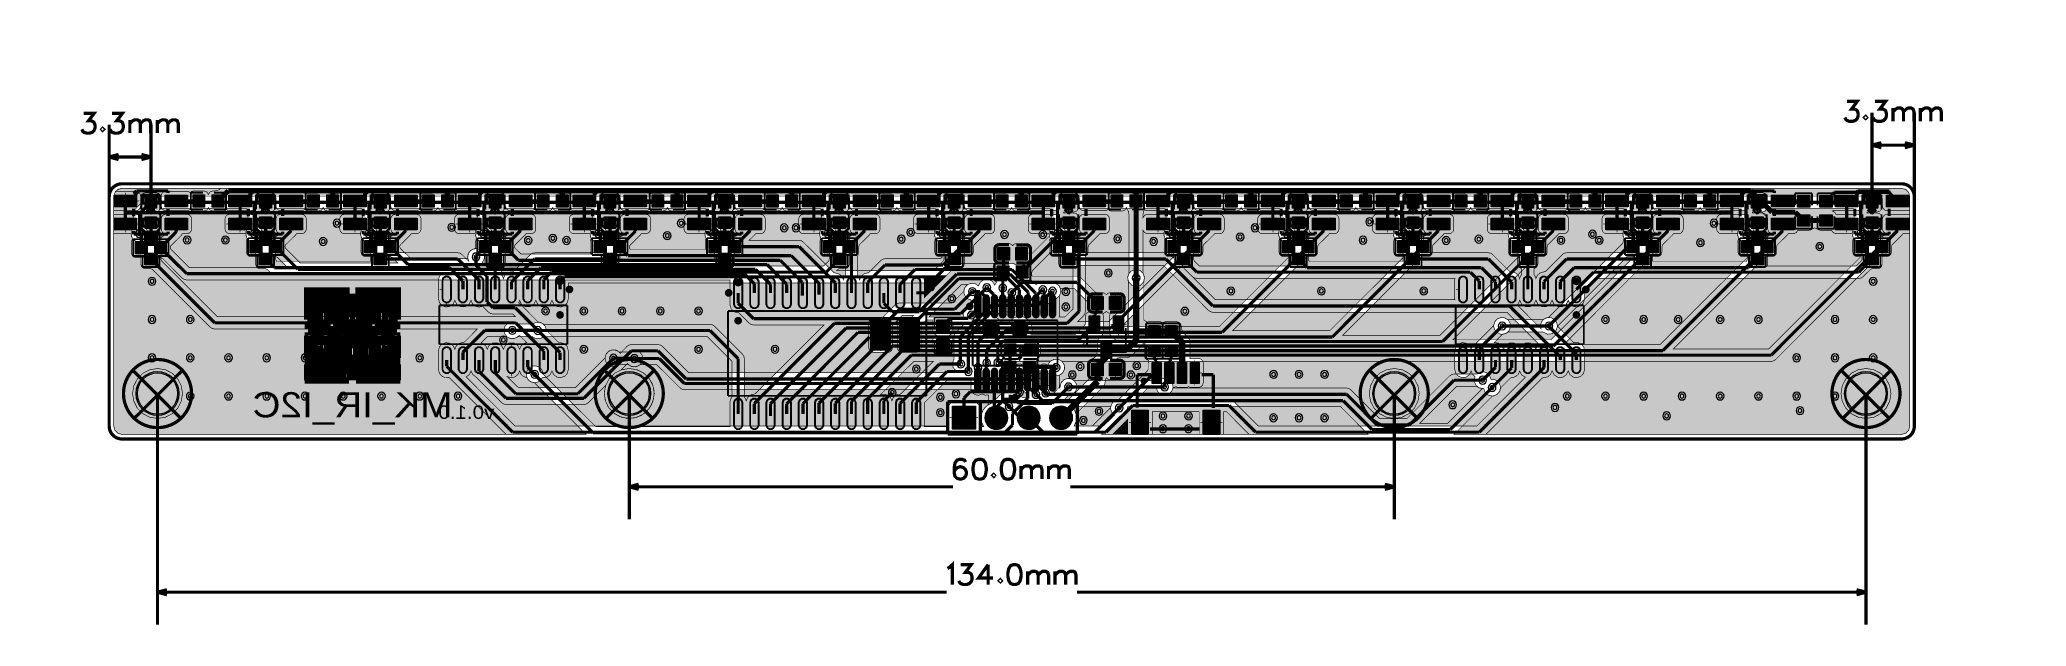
# Model space of a CAD drawing. Header units: millimetres. Extents: x -9 to 147, y 43 to 89.
import ezdxf
from ezdxf.enums import TextEntityAlignment as Align

# ---------------------------------------------------------------- set-up
doc = ezdxf.new("R2010")
doc.units = ezdxf.units.MM
doc.header["$MEASUREMENT"] = 0
for name, color, linetype, true_color in [('Board-Outline-Layer', 7, 'Continuous', 0xff00ff), ('Bottom-Layer', 7, 'Continuous', 0x0000ff), ('Bottom-Paste-Mask-Layer', 7, 'Continuous', 0x800000), ('Bottom-Silkscreen-Layer', 7, 'Continuous', 0x66cc33), ('Bottom-Solder-Mask-Layer', 7, 'Continuous', 0xaa00ff), ('Document-Layer', 7, 'Continuous', 0xffffff), ('Hole-Layer', 7, 'Continuous', 0x222222), ('Multi-Layer', 7, 'Continuous', 0xc0c0c0), ('Top-Layer', 7, 'Continuous', 0xff0000), ('Top-Paste-Mask-Layer', 7, 'Continuous', 0x808080), ('Top-Silkscreen-Layer', 7, 'Continuous', 0xffcc00), ('Top-Solder-Mask-Layer', 7, 'Continuous', 0x800080)]:
    doc.layers.add(name, color=color, linetype=linetype, true_color=true_color)
doc.styles.get("Standard").update_dxf_attribs({"font": 'arial.ttf'})

msp = doc.modelspace()

# ---------------------------------------------------------------- texts
at = {"layer": 'Bottom-Silkscreen-Layer', "text_generation_flag": 2, "width": 1.1}
for s, height, p in [('MK_IR_I2C', 1.973, (15.5, 59.93)), ('v0.1.0', 1.05, (24.43, 59.35))]:
    msp.add_text(s, height=height, dxfattribs=at).set_placement(p, align=Align.MIDDLE_CENTER)

# ---------------------------------------------------------------- hatches: boundary and pattern name
at = {"layer": 'Bottom-Layer'}
for points in [[(-3.22, 74.85), (-3.22, 75.15), (-3.18, 75.14), (-3.14, 75.14), (-1.48, 75.14), (-1.3, 75.19), (-1.17, 75.32), (-1.12, 75.5), (-1.12, 76.3), (-1.17, 76.48), (-1.3, 76.61), (-1.48, 76.66), (-3.07, 76.66), (-2.85, 76.83), (-2.58, 76.89), (5.16, 76.89), (5.08, 76.82), (4.89, 76.72), (4.68, 76.69), (4.55, 76.69), (4.33, 76.61), (4.2, 76.41), (4.08, 76.61), (3.85, 76.69), (3.05, 76.69), (2.89, 76.66), (2.77, 76.56), (2.65, 76.63), (2.52, 76.66), (0.86, 76.66), (0.68, 76.61), (0.55, 76.48), (0.5, 76.3), (0.5, 75.5), (0.55, 75.32), (0.68, 75.19), (0.86, 75.14), (2.52, 75.14), (2.65, 75.17), (2.77, 75.24), (2.89, 75.15), (3.05, 75.11), (3.85, 75.11), (4.08, 75.19), (4.2, 75.39), (4.33, 75.19), (4.55, 75.11), (5.36, 75.11), (5.51, 75.14), (5.63, 75.23), (5.73, 75.16), (5.86, 75.14), (7.52, 75.14), (7.7, 75.19), (7.83, 75.32), (7.88, 75.5), (7.88, 76.15), (9.5, 76.15), (9.5, 75.5), (9.55, 75.32), (9.68, 75.19), (9.86, 75.14), (11.52, 75.14), (11.65, 75.17), (11.77, 75.24), (11.89, 75.15), (12.05, 75.11), (12.85, 75.11), (13.08, 75.19), (13.2, 75.39), (13.33, 75.19), (13.55, 75.11), (14.36, 75.11), (14.51, 75.14), (14.63, 75.23), (14.73, 75.16), (14.86, 75.14), (16.52, 75.14), (16.7, 75.19), (16.83, 75.32), (16.88, 75.5), (16.88, 76.15), (18.5, 76.15), (18.5, 75.5), (18.55, 75.32), (18.68, 75.19), (18.86, 75.14), (20.52, 75.14), (20.65, 75.17), (20.77, 75.24), (20.89, 75.15), (21.05, 75.11), (21.85, 75.11), (22.08, 75.19), (22.2, 75.39), (22.33, 75.19), (22.55, 75.11), (23.36, 75.11), (23.51, 75.14), (23.63, 75.23), (23.73, 75.16), (23.86, 75.14), (25.52, 75.14), (25.7, 75.19), (25.83, 75.32), (25.88, 75.5), (25.88, 76.15), (27.5, 76.15), (27.5, 75.5), (27.55, 75.32), (27.68, 75.19), (27.86, 75.14), (29.52, 75.14), (29.65, 75.17), (29.77, 75.24), (29.89, 75.15), (30.05, 75.11), (30.85, 75.11), (31.08, 75.19), (31.2, 75.39), (31.33, 75.19), (31.55, 75.11), (32.36, 75.11), (32.51, 75.14), (32.63, 75.23), (32.73, 75.16), (32.86, 75.14), (34.52, 75.14), (34.7, 75.19), (34.83, 75.32), (34.88, 75.5), (34.88, 76.15), (36.5, 76.15), (36.5, 75.5), (36.55, 75.32), (36.68, 75.19), (36.86, 75.14), (38.52, 75.14), (38.65, 75.17), (38.77, 75.24), (38.89, 75.15), (39.05, 75.11), (39.85, 75.11), (40.08, 75.19), (40.2, 75.39), (40.33, 75.19), (40.55, 75.11), (41.36, 75.11), (41.51, 75.14), (41.63, 75.23), (41.73, 75.16), (41.86, 75.14), (43.52, 75.14), (43.7, 75.19), (43.83, 75.32), (43.88, 75.5), (43.88, 76.15), (45.5, 76.15), (45.5, 75.5), (45.55, 75.32), (45.68, 75.19), (45.86, 75.14), (47.52, 75.14), (47.65, 75.17), (47.77, 75.24), (47.89, 75.15), (48.05, 75.11), (48.85, 75.11), (49.08, 75.19), (49.2, 75.39), (49.33, 75.19), (49.55, 75.11), (50.36, 75.11), (50.51, 75.14), (50.63, 75.23), (50.73, 75.16), (50.86, 75.14), (52.52, 75.14), (52.7, 75.19), (52.83, 75.32), (52.88, 75.5), (52.88, 76.15), (54.5, 76.15), (54.5, 75.5), (54.55, 75.32), (54.68, 75.19), (54.86, 75.14), (56.52, 75.14), (56.65, 75.17), (56.77, 75.24), (56.89, 75.15), (57.05, 75.11), (57.85, 75.11), (58.08, 75.19), (58.2, 75.39), (58.33, 75.19), (58.55, 75.11), (59.36, 75.11), (59.51, 75.14), (59.63, 75.23), (59.73, 75.16), (59.86, 75.14), (61.52, 75.14), (61.7, 75.19), (61.83, 75.32), (61.88, 75.5), (61.88, 76.15), (63.5, 76.15), (63.5, 75.5), (63.55, 75.32), (63.68, 75.19), (63.86, 75.14), (65.52, 75.14), (65.65, 75.17), (65.77, 75.24), (65.89, 75.15), (66.05, 75.11), (66.85, 75.11), (67.08, 75.19), (67.2, 75.39), (67.33, 75.19), (67.55, 75.11), (68.36, 75.11), (68.51, 75.14), (68.63, 75.23), (68.73, 75.16), (68.86, 75.14), (70.52, 75.14), (70.7, 75.19), (70.83, 75.32), (70.88, 75.5), (70.88, 76.15), (72.5, 76.15), (72.5, 75.5), (72.55, 75.32), (72.68, 75.19), (72.86, 75.14), (74.52, 75.14), (74.65, 75.17), (74.77, 75.24), (74.89, 75.15), (75.05, 75.11), (75.85, 75.11), (76.08, 75.19), (76.2, 75.39), (76.23, 75.32), (76.27, 75.25), (76.37, 75.07), (76.4, 74.87), (76.4, 70.22), (76.3, 69.89), (76.38, 69.55), (76.63, 69.3), (76.97, 69.21), (77.3, 69.3), (77.55, 69.56), (77.62, 69.9), (77.51, 70.23), (77.51, 73.6), (77.64, 73.41), (77.86, 73.34), (79.14, 73.34), (79.16, 73.15), (79.24, 72.97), (79.19, 72.87), (79.17, 72.76), (79.17, 71.9), (79.22, 71.72), (79.35, 71.59), (79.53, 71.54), (79.91, 71.54), (74.81, 66.44), (72.38, 66.44), (72.84, 66.9), (72.94, 67.06), (72.98, 67.24), (72.98, 71.52), (72.98, 71.55), (72.99, 71.57), (73.15, 71.7), (73.2, 71.9), (73.2, 72.28), (73.22, 72.37), (73.25, 72.46), (74.03, 73.23), (74.08, 73.29), (74.11, 73.34), (74.52, 73.34), (74.7, 73.39), (74.83, 73.52), (74.88, 73.7), (74.88, 74.5), (74.83, 74.68), (74.7, 74.81), (74.52, 74.86), (72.86, 74.86), (72.68, 74.81), (72.55, 74.68), (72.5, 74.5), (72.5, 73.7), (72.58, 73.48), (72.78, 73.35), (72.6, 73.17), (72.51, 73.13), (72.42, 73.12), (72.04, 73.12), (71.81, 73.04), (71.69, 72.84), (71.6, 73.01), (71.43, 73.11), (71.44, 73.18), (71.45, 73.45), (71.34, 73.71), (71.14, 73.9), (70.88, 73.99), (70.88, 74.5), (70.83, 74.68), (70.7, 74.81), (70.52, 74.86), (68.86, 74.86), (68.68, 74.81), (68.55, 74.68), (68.5, 74.5), (68.5, 73.7), (68.55, 73.52), (68.68, 73.39), (68.86, 73.34), (70.13, 73.34), (70.16, 73.15), (70.24, 72.97), (70.19, 72.87), (70.17, 72.76), (70.17, 71.9), (70.22, 71.72), (70.35, 71.59), (70.53, 71.54), (71.34, 71.54), (71.56, 71.62), (71.69, 71.82), (71.8, 71.63), (72.01, 71.54), (72.01, 71.53), (72.01, 71.52), (72.01, 67.44), (71.36, 66.8), (70.92, 66.8), (70.94, 66.87), (70.94, 66.95), (70.94, 68.33), (70.94, 68.38), (70.93, 68.44), (71.05, 68.71), (71.04, 69), (70.91, 69.27), (70.67, 69.44), (70.38, 69.5), (70.09, 69.42), (69.86, 69.56), (69.58, 69.6), (69.32, 69.51), (69.11, 69.33), (67.56, 70.88), (67.4, 70.98), (67.22, 71.02), (62.64, 71.02), (63.01, 71.39), (63.09, 71.47), (63.17, 71.54), (63.84, 71.54), (64.02, 71.59), (64.15, 71.72), (64.2, 71.9), (64.2, 72.28), (64.22, 72.37), (64.25, 72.46), (65.03, 73.23), (65.08, 73.29), (65.11, 73.34), (65.52, 73.34), (65.7, 73.39), (65.83, 73.52), (65.88, 73.7), (65.88, 74.5), (65.83, 74.68), (65.7, 74.81), (65.52, 74.86), (63.86, 74.86), (63.68, 74.81), (63.55, 74.68), (63.5, 74.5), (63.5, 73.7), (63.58, 73.48), (63.78, 73.35), (63.6, 73.17), (63.51, 73.13), (63.42, 73.12), (63.04, 73.12), (62.81, 73.04), (62.69, 72.84), (62.6, 73.01), (62.43, 73.11), (62.44, 73.18), (62.45, 73.45), (62.34, 73.71), (62.14, 73.9), (61.88, 73.99), (61.88, 74.5), (61.83, 74.68), (61.7, 74.81), (61.52, 74.86), (59.86, 74.86), (59.68, 74.81), (59.55, 74.68), (59.5, 74.5), (59.5, 73.7), (59.55, 73.52), (59.68, 73.39), (59.86, 73.34), (61.13, 73.34), (61.16, 73.15), (61.24, 72.97), (61.19, 72.87), (61.17, 72.76), (61.17, 71.9), (61.22, 71.72), (61.35, 71.59), (61.53, 71.54), (61.79, 71.54), (61.63, 71.38), (57.27, 71.38), (57.09, 71.34), (56.93, 71.23), (55.95, 70.25), (55.94, 70.25), (55.92, 70.25), (55.9, 70.25), (55.85, 70.25), (55.82, 70.25), (55.78, 70.24), (55.72, 70.22), (55.69, 70.22), (55.67, 70.2), (55.63, 70.19), (55.62, 70.18), (55.6, 70.17), (55.39, 69.98), (55.27, 69.72), (55.22, 69.89), (55.12, 70.03), (55.12, 71.52), (55.14, 71.64), (55.17, 71.76), (55.2, 71.83), (55.2, 71.9), (55.2, 72.28), (55.22, 72.37), (55.25, 72.46), (56.03, 73.23), (56.08, 73.29), (56.11, 73.34), (56.52, 73.34), (56.7, 73.39), (56.83, 73.52), (56.88, 73.7), (56.88, 74.5), (56.83, 74.68), (56.7, 74.81), (56.52, 74.86), (54.86, 74.86), (54.68, 74.81), (54.55, 74.68), (54.5, 74.5), (54.5, 73.7), (54.58, 73.48), (54.78, 73.35), (54.6, 73.17), (54.51, 73.13), (54.42, 73.12), (54.04, 73.12), (53.81, 73.04), (53.69, 72.84), (53.6, 73.01), (53.43, 73.11), (53.44, 73.18), (53.45, 73.45), (53.34, 73.71), (53.14, 73.9), (52.88, 73.99), (52.88, 74.5), (52.83, 74.68), (52.7, 74.81), (52.52, 74.86), (50.86, 74.86), (50.68, 74.81), (50.55, 74.68), (50.5, 74.5), (50.5, 73.7), (50.55, 73.52), (50.68, 73.39), (50.86, 73.34), (52.13, 73.34), (52.16, 73.15), (52.24, 72.97), (52.19, 72.87), (52.17, 72.76), (52.17, 71.9), (52.22, 71.72), (52.35, 71.59), (52.53, 71.54), (53.34, 71.54), (53.56, 71.62), (53.69, 71.82), (53.81, 71.62), (54.04, 71.54), (54.15, 71.54), (54.15, 71.53), (54.15, 71.52), (54.15, 70.03), (54.06, 69.89), (54, 69.72), (53.9, 69.97), (53.7, 70.16), (53.44, 70.25), (53.36, 70.26), (53.29, 70.28), (53.28, 70.28), (53.26, 70.29), (53.26, 70.29), (53.25, 70.3), (50.87, 72.67), (50.72, 72.78), (50.53, 72.82), (46.61, 72.82), (47.03, 73.23), (47.08, 73.29), (47.11, 73.34), (47.52, 73.34), (47.7, 73.39), (47.83, 73.52), (47.88, 73.7), (47.88, 74.5), (47.83, 74.68), (47.7, 74.81), (47.52, 74.86), (45.86, 74.86), (45.68, 74.81), (45.55, 74.68), (45.5, 74.5), (45.5, 73.7), (45.58, 73.48), (45.78, 73.35), (45.6, 73.17), (45.51, 73.13), (45.42, 73.12), (45.04, 73.12), (44.81, 73.04), (44.69, 72.84), (44.6, 73.01), (44.43, 73.11), (44.44, 73.18), (44.45, 73.46), (44.34, 73.71), (44.14, 73.9), (43.88, 73.99), (43.88, 74.5), (43.83, 74.68), (43.7, 74.81), (43.52, 74.86), (41.86, 74.86), (41.68, 74.81), (41.55, 74.68), (41.5, 74.5), (41.5, 73.7), (41.55, 73.52), (41.68, 73.39), (41.86, 73.34), (43.14, 73.34), (43.16, 73.15), (43.24, 72.97), (43.19, 72.87), (43.17, 72.76), (43.17, 72.1), (37.3, 72.1), (37.25, 72.15), (37.22, 72.21), (37.21, 72.28), (37.22, 72.35), (37.25, 72.41), (38.03, 73.18), (38.09, 73.26), (38.14, 73.34), (38.52, 73.34), (38.7, 73.39), (38.83, 73.52), (38.88, 73.7), (38.88, 74.5), (38.83, 74.68), (38.7, 74.81), (38.52, 74.86), (36.86, 74.86), (36.68, 74.81), (36.55, 74.68), (36.5, 74.5), (36.5, 73.7), (36.59, 73.46), (36.82, 73.34), (36.65, 73.17), (36.57, 73.13), (36.48, 73.12), (36.04, 73.12), (35.81, 73.04), (35.69, 72.84), (35.6, 73.01), (35.43, 73.11), (35.44, 73.18), (35.45, 73.45), (35.34, 73.71), (35.14, 73.9), (34.88, 73.99), (34.88, 74.5), (34.83, 74.68), (34.7, 74.81), (34.52, 74.86), (32.86, 74.86), (32.68, 74.81), (32.55, 74.68), (32.5, 74.5), (32.5, 73.7), (32.55, 73.52), (32.68, 73.39), (32.86, 73.34), (34.13, 73.34), (34.16, 73.15), (34.24, 72.97), (34.19, 72.87), (34.17, 72.76), (34.17, 71.9), (34.18, 71.82), (34.21, 71.75), (28.71, 71.75), (28.25, 72.2), (28.22, 72.26), (28.21, 72.33), (28.22, 72.4), (28.25, 72.46), (29.03, 73.23), (29.08, 73.29), (29.11, 73.34), (29.52, 73.34), (29.7, 73.39), (29.83, 73.52), (29.88, 73.7), (29.88, 74.5), (29.83, 74.68), (29.7, 74.81), (29.52, 74.86), (27.86, 74.86), (27.68, 74.81), (27.55, 74.68), (27.5, 74.5), (27.5, 73.7), (27.58, 73.48), (27.78, 73.35), (27.6, 73.17), (27.51, 73.13), (27.42, 73.12), (27.04, 73.12), (26.81, 73.04), (26.69, 72.84), (26.6, 73.01), (26.43, 73.11), (26.44, 73.18), (26.45, 73.45), (26.34, 73.71), (26.14, 73.9), (25.88, 73.99), (25.88, 74.5), (25.83, 74.68), (25.7, 74.81), (25.52, 74.86), (23.86, 74.86), (23.68, 74.81), (23.55, 74.68), (23.5, 74.5), (23.5, 73.7), (23.55, 73.52), (23.68, 73.39), (23.86, 73.34), (25.13, 73.34), (25.16, 73.15), (25.24, 72.97), (25.19, 72.87), (25.17, 72.76), (25.17, 72.38), (25.16, 72.29), (25.12, 72.2), (25.1, 72.18), (25.08, 72.17), (25.04, 72.16), (24.74, 72), (24.56, 71.72), (24.54, 71.39), (20.07, 71.39), (19.25, 72.2), (19.22, 72.26), (19.21, 72.33), (19.22, 72.4), (19.25, 72.46), (20.03, 73.23), (20.08, 73.29), (20.11, 73.34), (20.52, 73.34), (20.7, 73.39), (20.83, 73.52), (20.88, 73.7), (20.88, 74.5), (20.83, 74.68), (20.7, 74.81), (20.52, 74.86), (18.86, 74.86), (18.68, 74.81), (18.55, 74.68), (18.5, 74.5), (18.5, 73.7), (18.58, 73.48), (18.78, 73.35), (18.6, 73.17), (18.51, 73.13), (18.42, 73.12), (18.04, 73.12), (17.81, 73.04), (17.69, 72.84), (17.6, 73.01), (17.43, 73.11), (17.44, 73.18), (17.45, 73.45), (17.34, 73.71), (17.14, 73.9), (16.88, 73.99), (16.88, 74.5), (16.83, 74.68), (16.7, 74.81), (16.52, 74.86), (14.86, 74.86), (14.68, 74.81), (14.55, 74.68), (14.5, 74.5), (14.5, 73.7), (14.55, 73.52), (14.68, 73.39), (14.86, 73.34), (16.13, 73.34), (16.16, 73.15), (16.24, 72.97), (16.19, 72.87), (16.17, 72.76), (16.17, 71.9), (16.22, 71.72), (16.35, 71.59), (16.53, 71.54), (17.34, 71.54), (17.56, 71.62), (17.69, 71.82), (17.81, 71.62), (18.04, 71.54), (18.42, 71.54), (18.51, 71.53), (18.6, 71.49), (19.05, 71.04), (11.42, 71.04), (10.25, 72.2), (10.22, 72.26), (10.21, 72.33), (10.22, 72.4), (10.25, 72.46), (11.03, 73.23), (11.08, 73.29), (11.11, 73.34), (11.52, 73.34), (11.7, 73.39), (11.83, 73.52), (11.88, 73.7), (11.88, 74.5), (11.83, 74.68), (11.7, 74.81), (11.52, 74.86), (9.86, 74.86), (9.68, 74.81), (9.55, 74.68), (9.5, 74.5), (9.5, 73.7), (9.58, 73.48), (9.78, 73.35), (9.6, 73.17), (9.51, 73.13), (9.42, 73.12), (9.04, 73.12), (8.81, 73.04), (8.69, 72.84), (8.6, 73.01), (8.43, 73.11), (8.44, 73.18), (8.45, 73.45), (8.34, 73.71), (8.14, 73.9), (7.88, 73.99), (7.88, 74.5), (7.83, 74.68), (7.7, 74.81), (7.52, 74.86), (5.86, 74.86), (5.68, 74.81), (5.55, 74.68), (5.5, 74.5), (5.5, 73.7), (5.55, 73.52), (5.68, 73.39), (5.86, 73.34), (7.13, 73.34), (7.16, 73.15), (7.24, 72.97), (7.19, 72.87), (7.17, 72.76), (7.17, 71.9), (7.22, 71.72), (7.35, 71.59), (7.53, 71.54), (8.34, 71.54), (8.56, 71.62), (8.69, 71.82), (8.81, 71.62), (9.04, 71.54), (9.42, 71.54), (9.51, 71.53), (9.6, 71.49), (10.41, 70.68), (2.7, 70.68), (1.25, 72.12), (1.22, 72.18), (1.21, 72.25), (1.22, 72.32), (1.25, 72.38), (2.03, 73.15), (2.1, 73.24), (2.15, 73.34), (2.52, 73.34), (2.7, 73.39), (2.83, 73.52), (2.88, 73.7), (2.88, 74.5), (2.83, 74.68), (2.7, 74.81), (2.52, 74.86), (0.86, 74.86), (0.68, 74.81), (0.55, 74.68), (0.5, 74.5), (0.5, 73.7), (0.55, 73.52), (0.67, 73.39), (0.85, 73.34), (0.6, 73.09), (0.51, 73.05), (0.42, 73.04), (0.04, 73.04), (-0.19, 72.96), (-0.31, 72.76), (-0.4, 72.93), (-0.58, 73.03), (-0.58, 73.04), (-0.58, 73.05), (-0.58, 73.06), (-0.57, 73.09), (-0.56, 73.18), (-0.55, 73.46), (-0.66, 73.71), (-0.86, 73.9), (-1.12, 73.99), (-1.12, 74.5), (-1.17, 74.68), (-1.3, 74.81), (-1.48, 74.86), (-3.14, 74.86), (-3.18, 74.86)], [(-3.14, 76.3), (-1.48, 76.3), (-1.48, 75.5), (-3.14, 75.5)], [(0.86, 76.3), (2.52, 76.3), (2.52, 75.5), (0.86, 75.5)], [(3.85, 76.33), (3.85, 75.47), (3.05, 75.47), (3.05, 76.33)], [(5.36, 76.33), (5.36, 75.47), (4.55, 75.47), (4.55, 76.33)], [(5.86, 76.3), (7.52, 76.3), (7.52, 75.5), (5.86, 75.5)], [(9.86, 76.3), (11.52, 76.3), (11.52, 75.5), (9.86, 75.5)], [(12.85, 76.33), (12.85, 75.47), (12.05, 75.47), (12.05, 76.33)], [(14.36, 76.33), (14.36, 75.47), (13.55, 75.47), (13.55, 76.33)], [(14.86, 76.3), (16.52, 76.3), (16.52, 75.5), (14.86, 75.5)], [(18.86, 76.3), (20.52, 76.3), (20.52, 75.5), (18.86, 75.5)], [(21.85, 76.33), (21.85, 75.47), (21.05, 75.47), (21.05, 76.33)], [(23.36, 76.33), (23.36, 75.47), (22.55, 75.47), (22.55, 76.33)], [(23.86, 76.3), (25.52, 76.3), (25.52, 75.5), (23.86, 75.5)], [(27.86, 76.3), (29.52, 76.3), (29.52, 75.5), (27.86, 75.5)], [(30.85, 76.33), (30.85, 75.47), (30.05, 75.47), (30.05, 76.33)], [(32.36, 76.33), (32.36, 75.47), (31.55, 75.47), (31.55, 76.33)], [(32.86, 76.3), (34.52, 76.3), (34.52, 75.5), (32.86, 75.5)], [(36.86, 76.3), (38.52, 76.3), (38.52, 75.5), (36.86, 75.5)], [(39.85, 76.33), (39.85, 75.47), (39.05, 75.47), (39.05, 76.33)], [(41.36, 76.33), (41.36, 75.47), (40.55, 75.47), (40.55, 76.33)], [(41.86, 76.3), (43.52, 76.3), (43.52, 75.5), (41.86, 75.5)], [(45.86, 76.3), (47.52, 76.3), (47.52, 75.5), (45.86, 75.5)], [(48.85, 76.33), (48.85, 75.47), (48.05, 75.47), (48.05, 76.33)], [(50.36, 76.33), (50.36, 75.47), (49.55, 75.47), (49.55, 76.33)], [(50.86, 76.3), (52.52, 76.3), (52.52, 75.5), (50.86, 75.5)], [(54.86, 76.3), (56.52, 76.3), (56.52, 75.5), (54.86, 75.5)], [(57.85, 76.33), (57.85, 75.47), (57.05, 75.47), (57.05, 76.33)], [(59.36, 76.33), (59.36, 75.47), (58.55, 75.47), (58.55, 76.33)], [(59.86, 76.3), (61.52, 76.3), (61.52, 75.5), (59.86, 75.5)], [(63.86, 76.3), (65.52, 76.3), (65.52, 75.5), (63.86, 75.5)], [(66.85, 76.33), (66.85, 75.47), (66.05, 75.47), (66.05, 76.33)], [(68.36, 76.33), (68.36, 75.47), (67.55, 75.47), (67.55, 76.33)], [(68.86, 76.3), (70.52, 76.3), (70.52, 75.5), (68.86, 75.5)], [(72.86, 76.3), (74.52, 76.3), (74.52, 75.5), (72.86, 75.5)], [(75.85, 76.33), (75.85, 75.47), (75.05, 75.47), (75.05, 76.33)], [(81.24, 71.49), (81.32, 71.53), (81.41, 71.54), (81.84, 71.54), (82.02, 71.59), (82.16, 71.72), (82.2, 71.9), (82.2, 72.28), (82.22, 72.37), (82.25, 72.46), (83.03, 73.23), (83.08, 73.29), (83.11, 73.34), (83.52, 73.34), (83.7, 73.39), (83.83, 73.52), (83.88, 73.7), (83.88, 74.5), (83.83, 74.68), (83.7, 74.81), (83.52, 74.86), (81.86, 74.86), (81.68, 74.81), (81.55, 74.68), (81.5, 74.5), (81.5, 73.7), (81.58, 73.48), (81.78, 73.35), (81.6, 73.17), (81.51, 73.13), (81.42, 73.12), (81.04, 73.12), (80.81, 73.04), (80.69, 72.84), (80.6, 73.01), (80.43, 73.11), (80.44, 73.18), (80.45, 73.46), (80.34, 73.71), (80.14, 73.9), (79.88, 73.99), (79.88, 74.5), (79.83, 74.68), (79.7, 74.81), (79.52, 74.86), (77.86, 74.86), (77.64, 74.79), (77.51, 74.6), (77.51, 74.87), (77.54, 75.06), (77.63, 75.23), (77.74, 75.16), (77.86, 75.14), (79.52, 75.14), (79.7, 75.19), (79.83, 75.32), (79.88, 75.5), (79.88, 76.15), (81.5, 76.15), (81.5, 75.5), (81.55, 75.32), (81.68, 75.19), (81.86, 75.14), (83.52, 75.14), (83.65, 75.17), (83.77, 75.24), (83.89, 75.15), (84.05, 75.11), (84.85, 75.11), (85.08, 75.19), (85.2, 75.39), (85.33, 75.19), (85.55, 75.11), (86.36, 75.11), (86.51, 75.14), (86.63, 75.23), (86.73, 75.16), (86.86, 75.14), (88.52, 75.14), (88.7, 75.19), (88.83, 75.32), (88.88, 75.5), (88.88, 76.15), (90.5, 76.15), (90.5, 75.5), (90.55, 75.32), (90.68, 75.19), (90.86, 75.14), (92.52, 75.14), (92.65, 75.17), (92.77, 75.24), (92.89, 75.15), (93.05, 75.11), (93.85, 75.11), (94.08, 75.19), (94.2, 75.39), (94.33, 75.19), (94.55, 75.11), (95.36, 75.11), (95.51, 75.14), (95.63, 75.23), (95.73, 75.16), (95.86, 75.14), (97.52, 75.14), (97.7, 75.19), (97.83, 75.32), (97.88, 75.5), (97.88, 76.15), (99.5, 76.15), (99.5, 75.5), (99.55, 75.32), (99.68, 75.19), (99.86, 75.14), (101.52, 75.14), (101.65, 75.17), (101.77, 75.24), (101.89, 75.15), (102.05, 75.11), (102.85, 75.11), (103.08, 75.19), (103.2, 75.39), (103.33, 75.19), (103.55, 75.11), (104.36, 75.11), (104.51, 75.14), (104.63, 75.23), (104.73, 75.16), (104.86, 75.14), (106.52, 75.14), (106.7, 75.19), (106.83, 75.32), (106.88, 75.5), (106.88, 76.15), (108.5, 76.15), (108.5, 75.5), (108.55, 75.32), (108.68, 75.19), (108.86, 75.14), (110.52, 75.14), (110.65, 75.17), (110.77, 75.24), (110.89, 75.15), (111.05, 75.11), (111.85, 75.11), (112.08, 75.19), (112.2, 75.39), (112.33, 75.19), (112.55, 75.11), (113.36, 75.11), (113.51, 75.14), (113.63, 75.23), (113.73, 75.16), (113.86, 75.14), (115.52, 75.14), (115.7, 75.19), (115.83, 75.32), (115.88, 75.5), (115.88, 76.15), (117.5, 76.15), (117.5, 75.5), (117.55, 75.32), (117.68, 75.19), (117.86, 75.14), (119.52, 75.14), (119.65, 75.17), (119.77, 75.24), (119.89, 75.15), (120.05, 75.11), (120.85, 75.11), (121.08, 75.19), (121.2, 75.39), (121.33, 75.19), (121.55, 75.11), (122.36, 75.11), (122.51, 75.14), (122.63, 75.23), (122.73, 75.16), (122.86, 75.14), (124.52, 75.14), (124.7, 75.19), (124.83, 75.32), (124.88, 75.5), (124.88, 76.15), (124.92, 76.15), (126.44, 74.63), (126.47, 74.6), (126.51, 74.57), (126.5, 74.54), (126.5, 74.5), (126.5, 73.7), (126.58, 73.48), (126.78, 73.35), (126.6, 73.17), (126.51, 73.13), (126.42, 73.12), (126.04, 73.12), (125.81, 73.04), (125.69, 72.84), (125.6, 73.01), (125.43, 73.11), (125.44, 73.18), (125.45, 73.46), (125.34, 73.71), (125.14, 73.9), (124.88, 73.99), (124.88, 74.5), (124.83, 74.68), (124.7, 74.81), (124.52, 74.86), (122.86, 74.86), (122.68, 74.81), (122.55, 74.68), (122.5, 74.5), (122.5, 73.7), (122.55, 73.52), (122.68, 73.39), (122.86, 73.34), (124.14, 73.34), (124.16, 73.15), (124.24, 72.97), (124.19, 72.87), (124.17, 72.76), (124.17, 71.9), (124.22, 71.72), (124.35, 71.59), (124.53, 71.54), (124.97, 71.54), (118.08, 64.66), (110.51, 64.66), (117.34, 71.49), (117.42, 71.53), (117.51, 71.54), (117.84, 71.54), (118.02, 71.59), (118.16, 71.72), (118.2, 71.9), (118.2, 72.28), (118.22, 72.37), (118.25, 72.46), (119.03, 73.23), (119.08, 73.29), (119.11, 73.34), (119.52, 73.34), (119.7, 73.39), (119.83, 73.52), (119.88, 73.7), (119.88, 74.5), (119.83, 74.68), (119.7, 74.81), (119.52, 74.86), (117.86, 74.86), (117.68, 74.81), (117.55, 74.68), (117.5, 74.5), (117.5, 73.7), (117.58, 73.48), (117.78, 73.35), (117.6, 73.17), (117.51, 73.13), (117.42, 73.12), (117.04, 73.12), (116.81, 73.04), (116.69, 72.84), (116.6, 73.01), (116.43, 73.11), (116.44, 73.18), (116.45, 73.46), (116.34, 73.71), (116.14, 73.9), (115.88, 73.99), (115.88, 74.5), (115.83, 74.68), (115.7, 74.81), (115.52, 74.86), (113.86, 74.86), (113.68, 74.81), (113.55, 74.68), (113.5, 74.5), (113.5, 73.7), (113.55, 73.52), (113.68, 73.39), (113.86, 73.34), (115.14, 73.34), (115.16, 73.15), (115.24, 72.97), (115.19, 72.87), (115.17, 72.76), (115.17, 72.75), (115.16, 72.66), (115.12, 72.57), (109.32, 66.78), (109.29, 66.77), (109.09, 66.72), (108.92, 66.62), (108.89, 66.6), (106.13, 66.6), (106.1, 66.62), (105.84, 66.75), (105.54, 66.76), (105.27, 66.64), (105.08, 66.4), (105.01, 66.11), (105.08, 65.82), (105.27, 65.59), (105.54, 65.46), (105.84, 65.47), (106.1, 65.61), (106.13, 65.63), (108.89, 65.63), (108.92, 65.61), (109.24, 65.46), (109.6, 65.5), (109.88, 65.72), (110.01, 66.06), (110.01, 66.09), (115.41, 71.49), (115.46, 71.53), (115.53, 71.54), (116.02, 71.54), (109.49, 65.02), (101.81, 65.02), (108.29, 71.49), (108.37, 71.53), (108.46, 71.54), (108.84, 71.54), (109.02, 71.59), (109.16, 71.72), (109.2, 71.9), (109.2, 72.28), (109.22, 72.37), (109.25, 72.46), (110.03, 73.23), (110.08, 73.29), (110.11, 73.34), (110.52, 73.34), (110.7, 73.39), (110.83, 73.52), (110.88, 73.7), (110.88, 74.5), (110.83, 74.68), (110.7, 74.81), (110.52, 74.86), (108.86, 74.86), (108.68, 74.81), (108.55, 74.68), (108.5, 74.5), (108.5, 73.7), (108.58, 73.48), (108.78, 73.35), (108.6, 73.17), (108.51, 73.13), (108.42, 73.12), (108.04, 73.12), (107.81, 73.04), (107.69, 72.84), (107.6, 73.01), (107.43, 73.11), (107.44, 73.18), (107.45, 73.46), (107.34, 73.71), (107.14, 73.9), (106.88, 73.99), (106.88, 74.5), (106.83, 74.68), (106.7, 74.81), (106.52, 74.86), (104.86, 74.86), (104.68, 74.81), (104.55, 74.68), (104.5, 74.5), (104.5, 73.7), (104.55, 73.52), (104.68, 73.39), (104.86, 73.34), (106.14, 73.34), (106.16, 73.15), (106.24, 72.97), (106.19, 72.87), (106.17, 72.76), (106.17, 71.9), (106.22, 71.72), (106.35, 71.59), (106.53, 71.54), (106.97, 71.54), (100.8, 65.37), (93.17, 65.37), (99.29, 71.49), (99.37, 71.53), (99.46, 71.54), (99.84, 71.54), (100.02, 71.59), (100.16, 71.72), (100.2, 71.9), (100.2, 72.28), (100.22, 72.37), (100.25, 72.46), (101.03, 73.23), (101.08, 73.29), (101.11, 73.34), (101.52, 73.34), (101.7, 73.39), (101.83, 73.52), (101.88, 73.7), (101.88, 74.5), (101.83, 74.68), (101.7, 74.81), (101.52, 74.86), (99.86, 74.86), (99.68, 74.81), (99.55, 74.68), (99.5, 74.5), (99.5, 73.7), (99.58, 73.48), (99.78, 73.35), (99.6, 73.17), (99.51, 73.13), (99.42, 73.12), (99.04, 73.12), (98.81, 73.04), (98.69, 72.84), (98.6, 73.01), (98.43, 73.11), (98.44, 73.18), (98.45, 73.45), (98.34, 73.71), (98.14, 73.9), (97.88, 73.99), (97.88, 74.5), (97.83, 74.68), (97.7, 74.81), (97.52, 74.86), (95.86, 74.86), (95.68, 74.81), (95.55, 74.68), (95.5, 74.5), (95.5, 73.7), (95.55, 73.52), (95.68, 73.39), (95.86, 73.34), (97.13, 73.34), (97.16, 73.15), (97.24, 72.97), (97.19, 72.87), (97.17, 72.76), (97.17, 71.9), (97.22, 71.72), (97.35, 71.59), (97.53, 71.54), (97.97, 71.54), (92.15, 65.73), (84.52, 65.73), (90.29, 71.49), (90.37, 71.53), (90.46, 71.54), (90.84, 71.54), (91.02, 71.59), (91.16, 71.72), (91.2, 71.9), (91.2, 72.28), (91.22, 72.37), (91.25, 72.46), (92.03, 73.23), (92.08, 73.29), (92.11, 73.34), (92.52, 73.34), (92.7, 73.39), (92.83, 73.52), (92.88, 73.7), (92.88, 74.5), (92.83, 74.68), (92.7, 74.81), (92.52, 74.86), (90.86, 74.86), (90.68, 74.81), (90.55, 74.68), (90.5, 74.5), (90.5, 73.7), (90.58, 73.48), (90.78, 73.35), (90.6, 73.17), (90.51, 73.13), (90.42, 73.12), (90.04, 73.12), (89.81, 73.04), (89.69, 72.84), (89.6, 73.01), (89.43, 73.11), (89.44, 73.18), (89.45, 73.45), (89.34, 73.71), (89.14, 73.9), (88.88, 73.99), (88.88, 74.5), (88.83, 74.68), (88.7, 74.81), (88.52, 74.86), (86.86, 74.86), (86.68, 74.81), (86.55, 74.68), (86.5, 74.5), (86.5, 73.7), (86.55, 73.52), (86.68, 73.39), (86.86, 73.34), (88.13, 73.34), (88.16, 73.15), (88.24, 72.97), (88.19, 72.87), (88.17, 72.76), (88.17, 71.9), (88.22, 71.72), (88.35, 71.59), (88.53, 71.54), (88.97, 71.54), (83.51, 66.08), (75.83, 66.08)], [(77.36, 76.33), (77.36, 75.47), (76.55, 75.47), (76.55, 76.33)], [(77.86, 76.3), (79.52, 76.3), (79.52, 75.5), (77.86, 75.5)], [(81.86, 76.3), (83.52, 76.3), (83.52, 75.5), (81.86, 75.5)], [(84.85, 76.33), (84.85, 75.47), (84.05, 75.47), (84.05, 76.33)], [(86.36, 76.33), (86.36, 75.47), (85.55, 75.47), (85.55, 76.33)], [(86.86, 76.3), (88.52, 76.3), (88.52, 75.5), (86.86, 75.5)], [(90.86, 76.3), (92.52, 76.3), (92.52, 75.5), (90.86, 75.5)], [(93.85, 76.33), (93.85, 75.47), (93.05, 75.47), (93.05, 76.33)], [(95.36, 76.33), (95.36, 75.47), (94.55, 75.47), (94.55, 76.33)], [(95.86, 76.3), (97.52, 76.3), (97.52, 75.5), (95.86, 75.5)], [(99.86, 76.3), (101.52, 76.3), (101.52, 75.5), (99.86, 75.5)], [(102.85, 76.33), (102.85, 75.47), (102.05, 75.47), (102.05, 76.33)], [(104.36, 76.33), (104.36, 75.47), (103.55, 75.47), (103.55, 76.33)], [(104.86, 76.3), (106.52, 76.3), (106.52, 75.5), (104.86, 75.5)], [(108.86, 76.3), (110.52, 76.3), (110.52, 75.5), (108.86, 75.5)], [(111.85, 76.33), (111.85, 75.47), (111.05, 75.47), (111.05, 76.33)], [(113.36, 76.33), (113.36, 75.47), (112.55, 75.47), (112.55, 76.33)], [(113.86, 76.3), (115.52, 76.3), (115.52, 75.5), (113.86, 75.5)], [(117.86, 76.3), (119.52, 76.3), (119.52, 75.5), (117.86, 75.5)], [(120.85, 76.33), (120.85, 75.47), (120.05, 75.47), (120.05, 76.33)], [(122.36, 76.33), (122.36, 75.47), (121.55, 75.47), (121.55, 76.33)], [(122.86, 76.3), (124.52, 76.3), (124.52, 75.5), (122.86, 75.5)], [(126.86, 76.3), (128.52, 76.3), (128.52, 75.5), (126.86, 75.5)], [(129.74, 75.47), (128.88, 75.47), (128.88, 76.28), (129.74, 76.28)], [(131.5, 75.47), (130.64, 75.47), (130.64, 76.28), (131.5, 76.28)], [(137.52, 75.14), (137.58, 75.15), (137.64, 75.16), (137.64, 74.84), (137.58, 74.85), (137.52, 74.86), (135.86, 74.86), (135.68, 74.81), (135.55, 74.68), (135.5, 74.5), (135.5, 73.7), (135.58, 73.48), (135.78, 73.35), (135.6, 73.17), (135.51, 73.13), (135.42, 73.12), (135.04, 73.12), (134.81, 73.04), (134.69, 72.84), (134.6, 73.01), (134.43, 73.11), (134.44, 73.18), (134.45, 73.46), (134.34, 73.71), (134.14, 73.9), (133.88, 73.99), (133.88, 74.5), (133.83, 74.68), (133.7, 74.81), (133.52, 74.86), (131.86, 74.86), (131.86, 74.86), (131.85, 74.86), (131.75, 75.03), (131.58, 75.12), (131.64, 75.14), (131.7, 75.18), (131.78, 75.15), (131.86, 75.14), (133.52, 75.14), (133.7, 75.19), (133.83, 75.32), (133.88, 75.5), (133.88, 76.09), (135.5, 76.09), (135.5, 75.5), (135.55, 75.32), (135.68, 75.19), (135.86, 75.14)], [(131.86, 76.3), (133.52, 76.3), (133.52, 75.5), (131.86, 75.5)], [(135.86, 76.3), (137.52, 76.3), (137.52, 75.5), (135.86, 75.5)], [(-3.22, 58.25), (-3.22, 73.35), (-3.18, 73.34), (-3.14, 73.34), (-1.86, 73.34), (-1.83, 73.12), (-1.73, 72.93), (-1.8, 72.82), (-1.83, 72.68), (-1.83, 71.82), (-1.78, 71.64), (-1.65, 71.51), (-1.47, 71.46), (-0.66, 71.46), (-0.44, 71.54), (-0.31, 71.74), (-0.19, 71.54), (0.04, 71.46), (0.42, 71.46), (0.51, 71.45), (0.6, 71.41), (2.15, 69.85), (2.31, 69.75), (2.5, 69.71), (45.11, 69.71), (45.11, 69.66), (45.1, 69.61), (45.1, 67.79), (45.2, 67.46), (45.45, 67.22), (45.47, 67.21), (45.49, 67.2), (45.52, 67.19), (45.55, 67.18), (45.58, 67.17), (45.63, 67.16), (45.67, 67.15), (45.71, 67.15), (45.76, 67.14), (45.78, 67.14), (45.79, 67.14), (45.8, 67.14), (46.62, 66.32), (46.78, 66.22), (46.96, 66.18), (52.49, 66.18), (47.07, 60.77), (47.07, 60.77), (47.05, 60.77), (47.03, 60.77), (46.98, 60.76), (46.95, 60.76), (46.91, 60.76), (46.85, 60.74), (46.83, 60.73), (46.8, 60.72), (46.77, 60.71), (46.75, 60.7), (46.73, 60.69), (46.5, 60.5), (46.38, 60.23), (46.33, 60.4), (46.23, 60.54), (46.23, 63.54), (46.2, 63.73), (46.09, 63.89), (43.89, 66.09), (43.73, 66.2), (43.55, 66.23), (30.5, 66.23), (30.48, 66.25), (30.22, 66.39), (29.92, 66.4), (29.65, 66.28), (29.62, 66.26), (29.61, 66.25), (28.5, 66.25), (28.48, 66.27), (28.21, 66.41), (27.91, 66.42), (27.64, 66.29), (27.45, 66.06), (27.38, 65.77), (27.45, 65.48), (27.64, 65.24), (27.91, 65.12), (28.21, 65.13), (28.48, 65.26), (28.5, 65.28), (29.58, 65.28), (29.59, 65.27), (29.87, 65.11), (30.19, 65.1), (30.48, 65.24), (30.5, 65.26), (43.35, 65.26), (45.26, 63.34), (45.26, 60.54), (45.15, 60.35), (45.1, 60.12), (45.1, 58.3), (45.11, 58.26), (45.11, 58.22), (34.58, 58.22), (30.45, 62.34), (30.45, 62.38), (30.36, 62.66), (30.15, 62.88), (29.87, 62.98), (29.57, 62.95), (29.32, 62.79), (29.16, 62.54), (29.13, 62.24), (29.23, 61.96), (29.45, 61.75), (29.73, 61.66), (29.76, 61.66), (33.81, 57.61), (-2.58, 57.61), (-2.9, 57.69), (-3.13, 57.93)], [(-3.14, 74.5), (-1.48, 74.5), (-1.48, 73.7), (-3.14, 73.7)], [(0.86, 74.5), (2.52, 74.5), (2.52, 73.7), (0.86, 73.7)], [(5.86, 74.5), (7.52, 74.5), (7.52, 73.7), (5.86, 73.7)], [(9.86, 74.5), (11.52, 74.5), (11.52, 73.7), (9.86, 73.7)], [(14.86, 74.5), (16.52, 74.5), (16.52, 73.7), (14.86, 73.7)], [(18.86, 74.5), (20.52, 74.5), (20.52, 73.7), (18.86, 73.7)], [(23.86, 74.5), (25.52, 74.5), (25.52, 73.7), (23.86, 73.7)], [(27.86, 74.5), (29.52, 74.5), (29.52, 73.7), (27.86, 73.7)], [(32.86, 74.5), (34.52, 74.5), (34.52, 73.7), (32.86, 73.7)], [(36.86, 74.5), (38.52, 74.5), (38.52, 73.7), (36.86, 73.7)], [(41.86, 74.5), (43.52, 74.5), (43.52, 73.7), (41.86, 73.7)], [(45.86, 74.5), (47.52, 74.5), (47.52, 73.7), (45.86, 73.7)], [(50.86, 74.5), (52.52, 74.5), (52.52, 73.7), (50.86, 73.7)], [(54.86, 74.5), (56.52, 74.5), (56.52, 73.7), (54.86, 73.7)], [(59.86, 74.5), (61.52, 74.5), (61.52, 73.7), (59.86, 73.7)], [(63.86, 74.5), (65.52, 74.5), (65.52, 73.7), (63.86, 73.7)], [(68.86, 74.5), (70.52, 74.5), (70.52, 73.7), (68.86, 73.7)], [(137, 57.61), (101.9, 57.61), (101.92, 57.63), (101.94, 57.64), (104.91, 60.61), (104.94, 60.61), (105.27, 60.73), (105.49, 61), (105.55, 61.34), (105.42, 61.67), (105.15, 61.88), (104.8, 61.93), (104.67, 62.26), (104.39, 62.48), (104.03, 62.51), (103.71, 62.36), (103.69, 62.34), (101.9, 62.34), (101.72, 62.31), (101.56, 62.2), (98.19, 58.83), (96.08, 58.83), (93.82, 61.09), (93.66, 61.2), (93.48, 61.24), (79.86, 61.24), (79.84, 61.51), (79.72, 61.75), (79.51, 61.92), (79.25, 61.99), (78.98, 61.96), (78.75, 61.82), (72.11, 61.82), (71.88, 61.96), (71.61, 62), (71.35, 61.92), (71.14, 61.75), (71.02, 61.51), (71, 61.24), (70.94, 61.24), (70.94, 62.24), (71.21, 62.43), (71.35, 62.73), (71.33, 63.05), (71.16, 63.33), (126.78, 63.33), (126.96, 63.37), (127.12, 63.47), (135.02, 71.38), (135.1, 71.46), (135.19, 71.54), (135.84, 71.54), (136.02, 71.59), (136.16, 71.72), (136.2, 71.9), (136.2, 72.28), (136.22, 72.37), (136.25, 72.46), (137.03, 73.23), (137.08, 73.29), (137.11, 73.34), (137.52, 73.34), (137.58, 73.35), (137.64, 73.36), (137.64, 58.25), (137.56, 57.93), (137.32, 57.69)], [(72.86, 74.5), (74.52, 74.5), (74.52, 73.7), (72.86, 73.7)], [(77.86, 74.5), (79.52, 74.5), (79.52, 73.7), (77.86, 73.7)], [(81.86, 74.5), (83.52, 74.5), (83.52, 73.7), (81.86, 73.7)], [(86.86, 74.5), (88.52, 74.5), (88.52, 73.7), (86.86, 73.7)], [(90.86, 74.5), (92.52, 74.5), (92.52, 73.7), (90.86, 73.7)], [(95.86, 74.5), (97.52, 74.5), (97.52, 73.7), (95.86, 73.7)], [(99.86, 74.5), (101.52, 74.5), (101.52, 73.7), (99.86, 73.7)], [(104.86, 74.5), (106.52, 74.5), (106.52, 73.7), (104.86, 73.7)], [(108.86, 74.5), (110.52, 74.5), (110.52, 73.7), (108.86, 73.7)], [(113.86, 74.5), (115.52, 74.5), (115.52, 73.7), (113.86, 73.7)], [(117.86, 74.5), (119.52, 74.5), (119.52, 73.7), (117.86, 73.7)], [(126.29, 71.49), (126.37, 71.53), (126.46, 71.54), (126.84, 71.54), (127.02, 71.59), (127.16, 71.72), (127.2, 71.9), (127.2, 72.28), (127.22, 72.37), (127.25, 72.46), (128.03, 73.23), (128.08, 73.29), (128.11, 73.34), (128.52, 73.34), (128.74, 73.42), (128.86, 73.61), (128.87, 73.61), (128.88, 73.61), (129.74, 73.61), (129.86, 73.63), (129.96, 73.68), (130.07, 73.75), (130.19, 73.79), (130.31, 73.75), (130.42, 73.68), (130.53, 73.63), (130.64, 73.61), (131.5, 73.61), (131.51, 73.61), (131.51, 73.61), (131.64, 73.42), (131.86, 73.34), (133.14, 73.34), (133.16, 73.15), (133.24, 72.97), (133.19, 72.87), (133.17, 72.76), (133.17, 71.9), (133.22, 71.72), (133.35, 71.59), (133.53, 71.54), (133.81, 71.54), (126.57, 64.3), (119.1, 64.3)], [(122.86, 74.5), (124.52, 74.5), (124.52, 73.7), (122.86, 73.7)], [(126.86, 74.5), (128.52, 74.5), (128.52, 73.7), (126.86, 73.7)], [(129.74, 73.97), (128.88, 73.97), (128.88, 74.77), (129.74, 74.77)], [(131.5, 73.97), (130.64, 73.97), (130.64, 74.77), (131.5, 74.77)], [(131.86, 74.5), (133.52, 74.5), (133.52, 73.7), (131.86, 73.7)], [(135.86, 74.5), (137.52, 74.5), (137.52, 73.7), (135.86, 73.7)], [(-0.66, 72.68), (-0.66, 71.82), (-1.47, 71.82), (-1.47, 72.68)], [(0.84, 72.68), (0.84, 71.82), (0.04, 71.82), (0.04, 72.68)], [(8.34, 72.76), (8.34, 71.9), (7.53, 71.9), (7.53, 72.76)], [(9.84, 72.76), (9.84, 71.9), (9.04, 71.9), (9.04, 72.76)], [(17.34, 72.76), (17.34, 71.9), (16.53, 71.9), (16.53, 72.76)], [(18.84, 72.76), (18.84, 71.9), (18.04, 71.9), (18.04, 72.76)], [(26.34, 72.76), (26.34, 71.9), (25.53, 71.9), (25.53, 72.76)], [(27.84, 72.76), (27.84, 71.9), (27.04, 71.9), (27.04, 72.76)], [(35.34, 72.76), (35.34, 71.9), (34.53, 71.9), (34.53, 72.76)], [(36.84, 72.76), (36.84, 71.9), (36.04, 71.9), (36.04, 72.76)], [(44.34, 72.76), (44.34, 71.9), (43.53, 71.9), (43.53, 72.76)], [(45.84, 72.76), (45.84, 71.9), (45.04, 71.9), (45.04, 72.76)], [(53.34, 72.76), (53.34, 71.9), (52.53, 71.9), (52.53, 72.76)], [(54.84, 72.76), (54.84, 71.9), (54.04, 71.9), (54.04, 72.76)], [(62.34, 72.76), (62.34, 71.9), (61.53, 71.9), (61.53, 72.76)], [(63.84, 72.76), (63.84, 71.9), (63.04, 71.9), (63.04, 72.76)], [(71.34, 72.76), (71.34, 71.9), (70.53, 71.9), (70.53, 72.76)], [(72.84, 72.76), (72.84, 71.9), (72.04, 71.9), (72.04, 72.76)], [(80.34, 72.76), (80.34, 71.9), (79.53, 71.9), (79.53, 72.76)], [(81.84, 72.76), (81.84, 71.9), (81.04, 71.9), (81.04, 72.76)], [(89.34, 72.76), (89.34, 71.9), (88.53, 71.9), (88.53, 72.76)], [(90.84, 72.76), (90.84, 71.9), (90.04, 71.9), (90.04, 72.76)], [(98.34, 72.76), (98.34, 71.9), (97.53, 71.9), (97.53, 72.76)], [(99.84, 72.76), (99.84, 71.9), (99.04, 71.9), (99.04, 72.76)], [(107.34, 72.76), (107.34, 71.9), (106.53, 71.9), (106.53, 72.76)], [(108.84, 72.76), (108.84, 71.9), (108.04, 71.9), (108.04, 72.76)], [(116.34, 72.76), (116.34, 71.9), (115.53, 71.9), (115.53, 72.76)], [(117.84, 72.76), (117.84, 71.9), (117.04, 71.9), (117.04, 72.76)], [(125.34, 72.76), (125.34, 71.9), (124.53, 71.9), (124.53, 72.76)], [(126.84, 72.76), (126.84, 71.9), (126.04, 71.9), (126.04, 72.76)], [(134.34, 72.76), (134.34, 71.9), (133.53, 71.9), (133.53, 72.76)], [(135.84, 72.76), (135.84, 71.9), (135.04, 71.9), (135.04, 72.76)], [(46.04, 67.79), (45.95, 67.59), (45.75, 67.5), (45.55, 67.59), (45.46, 67.79), (45.46, 69.61), (45.55, 69.81), (45.75, 69.89), (45.95, 69.81), (46.04, 69.61)], [(47.31, 67.79), (47.22, 67.59), (47.02, 67.5), (46.82, 67.59), (46.73, 67.79), (46.73, 69.61), (46.82, 69.81), (47.02, 69.89), (47.22, 69.81), (47.31, 69.61)], [(48.58, 67.79), (48.49, 67.59), (48.29, 67.5), (48.09, 67.59), (48, 67.79), (48, 69.61), (48.09, 69.81), (48.29, 69.89), (48.49, 69.81), (48.58, 69.61)], [(49.85, 67.79), (49.76, 67.59), (49.56, 67.5), (49.36, 67.59), (49.27, 67.79), (49.27, 69.61), (49.36, 69.81), (49.56, 69.89), (49.76, 69.81), (49.85, 69.61)], [(51.12, 67.79), (51.03, 67.59), (50.83, 67.5), (50.63, 67.59), (50.54, 67.79), (50.54, 69.61), (50.63, 69.81), (50.83, 69.89), (51.03, 69.81), (51.12, 69.61)], [(52.39, 67.79), (52.3, 67.59), (52.1, 67.5), (51.9, 67.59), (51.81, 67.79), (51.81, 69.61), (51.9, 69.81), (52.1, 69.89), (52.3, 69.81), (52.39, 69.61)], [(53.66, 67.79), (53.57, 67.59), (53.37, 67.5), (53.17, 67.59), (53.08, 67.79), (53.08, 69.61), (53.17, 69.81), (53.37, 69.89), (53.57, 69.81), (53.66, 69.61)], [(54.93, 67.79), (54.84, 67.59), (54.64, 67.5), (54.44, 67.59), (54.35, 67.79), (54.35, 69.61), (54.44, 69.81), (54.64, 69.89), (54.84, 69.81), (54.93, 69.61)], [(56.2, 67.79), (56.11, 67.59), (55.91, 67.5), (55.71, 67.59), (55.62, 67.79), (55.62, 69.61), (55.71, 69.81), (55.91, 69.89), (56.11, 69.81), (56.2, 69.61)], [(57.47, 67.79), (57.38, 67.59), (57.18, 67.5), (56.98, 67.59), (56.89, 67.79), (56.89, 69.61), (56.98, 69.81), (57.18, 69.89), (57.38, 69.81), (57.47, 69.61)], [(58.74, 67.79), (58.65, 67.59), (58.45, 67.5), (58.25, 67.59), (58.16, 67.79), (58.16, 69.61), (58.25, 69.81), (58.45, 69.89), (58.65, 69.81), (58.74, 69.61)], [(60.01, 67.79), (59.92, 67.59), (59.72, 67.5), (59.52, 67.59), (59.43, 67.79), (59.43, 69.61), (59.52, 69.81), (59.72, 69.89), (59.92, 69.81), (60.01, 69.61)], [(62.09, 70.05), (60.36, 68.32), (60.36, 69.61), (60.32, 69.84), (60.19, 70.05)], [(63.25, 69.34), (63.72, 69.34), (63.55, 69.15), (63.46, 68.9), (63.47, 68.64), (63.58, 68.41), (63.77, 68.23), (64.01, 68.15), (64.01, 67.63), (64, 67.63), (63.73, 67.54), (63.51, 67.35), (63.4, 67.08), (63.41, 66.8), (60.71, 66.8)], [(64.74, 66.95), (64.64, 66.8), (64.46, 66.8), (64.37, 66.95), (64.37, 68.33), (64.46, 68.49), (64.64, 68.49), (64.74, 68.33)], [(65.39, 66.95), (65.29, 66.8), (65.11, 66.8), (65.02, 66.95), (65.02, 68.33), (65.11, 68.49), (65.29, 68.49), (65.39, 68.33)], [(66.04, 66.95), (65.94, 66.8), (65.76, 66.8), (65.67, 66.95), (65.67, 68.33), (65.76, 68.49), (65.94, 68.49), (66.04, 68.33)], [(66.69, 66.95), (66.59, 66.8), (66.41, 66.8), (66.32, 66.95), (66.32, 68.33), (66.41, 68.49), (66.59, 68.49), (66.69, 68.33)], [(67.34, 66.95), (67.24, 66.8), (67.06, 66.8), (66.97, 66.95), (66.97, 68.33), (67.06, 68.49), (67.24, 68.49), (67.34, 68.33)], [(67.99, 66.95), (67.89, 66.8), (67.71, 66.8), (67.62, 66.95), (67.62, 68.33), (67.71, 68.49), (67.89, 68.49), (67.99, 68.33)], [(68.64, 66.95), (68.54, 66.8), (68.36, 66.8), (68.27, 66.95), (68.27, 68.33), (68.36, 68.49), (68.54, 68.49), (68.64, 68.33)], [(69.29, 66.95), (69.19, 66.8), (69.01, 66.8), (68.92, 66.95), (68.92, 68.33), (69.01, 68.49), (69.19, 68.49), (69.29, 68.33)], [(69.94, 66.95), (69.84, 66.8), (69.66, 66.8), (69.57, 66.95), (69.57, 68.33), (69.66, 68.49), (69.84, 68.49), (69.94, 68.33)], [(70.59, 66.95), (70.49, 66.8), (70.31, 66.8), (70.22, 66.95), (70.22, 68.33), (70.31, 68.49), (70.49, 68.49), (70.59, 68.33)], [(35.31, 63.58), (35.38, 63.29), (35.57, 63.06), (35.84, 62.93), (36.14, 62.94), (36.4, 63.08), (36.43, 63.1), (37.13, 63.1), (37.14, 63.08), (37.4, 62.93), (37.7, 62.9), (37.98, 63.01), (38.18, 63.23), (38.27, 63.52), (38.22, 63.81), (38.04, 64.06), (37.78, 64.2), (37.48, 64.21), (37.21, 64.09), (37.18, 64.07), (37.17, 64.07), (36.43, 64.07), (36.4, 64.08), (36.14, 64.22), (35.84, 64.23), (35.57, 64.1), (35.38, 63.87)], [(-1.75, 60.81), (-1.65, 60.21), (-1.37, 59.66), (-0.94, 59.23), (-0.39, 58.95), (0.21, 58.86), (0.82, 58.95), (1.36, 59.23), (1.79, 59.66), (2.07, 60.21), (2.17, 60.81), (2.07, 61.42), (1.79, 61.96), (1.36, 62.4), (0.82, 62.68), (0.21, 62.77), (-0.39, 62.68), (-0.94, 62.4), (-1.37, 61.96), (-1.65, 61.42)], [(-1.39, 60.81, 1), (1.81, 60.81, 1)], [(35.25, 60.81), (35.35, 60.21), (35.63, 59.66), (36.06, 59.23), (36.61, 58.95), (37.21, 58.86), (37.82, 58.95), (38.36, 59.23), (38.79, 59.66), (39.07, 60.21), (39.17, 60.81), (39.07, 61.42), (38.79, 61.96), (38.36, 62.4), (37.82, 62.68), (37.21, 62.77), (36.61, 62.68), (36.06, 62.4), (35.63, 61.96), (35.35, 61.42)], [(35.61, 60.81, 1), (38.81, 60.81, 1)], [(61.05, 63.33), (58.48, 60.76), (58.48, 60.76), (58.46, 60.77), (58.44, 60.76), (58.39, 60.76), (58.35, 60.76), (58.31, 60.75), (58.26, 60.73), (58.23, 60.73), (58.2, 60.71), (58.17, 60.7), (58.15, 60.69), (58.13, 60.68), (57.92, 60.49), (57.81, 60.23), (57.7, 60.5), (57.47, 60.69), (57.18, 60.76), (56.89, 60.7), (59.53, 63.33)], [(64.74, 61.21), (64.64, 61.05), (64.46, 61.05), (64.37, 61.21), (64.37, 62.59), (64.46, 62.75), (64.64, 62.75), (64.74, 62.59)], [(65.39, 61.21), (65.29, 61.05), (65.11, 61.05), (65.02, 61.21), (65.02, 62.59), (65.11, 62.75), (65.29, 62.75), (65.39, 62.59)], [(66.04, 61.21), (65.94, 61.05), (65.76, 61.05), (65.67, 61.21), (65.67, 62.59), (65.76, 62.75), (65.94, 62.75), (66.04, 62.59)], [(66.69, 61.21), (66.59, 61.05), (66.41, 61.05), (66.32, 61.21), (66.32, 62.59), (66.41, 62.75), (66.59, 62.75), (66.69, 62.59)], [(67.34, 61.21), (67.24, 61.05), (67.06, 61.05), (66.97, 61.21), (66.97, 62.59), (67.06, 62.75), (67.24, 62.75), (67.34, 62.59)], [(67.46, 63.04), (67.42, 63.07), (67.4, 63.09), (67.38, 63.1), (67.32, 63.14), (67.27, 63.17), (67.25, 63.18), (67.22, 63.21), (67.1, 63.33), (70.24, 63.33), (70.13, 63.2), (70.06, 63.03), (69.85, 63.12), (69.63, 63.12), (69.43, 63.02), (69.22, 63.12), (68.99, 63.12), (68.78, 63.02), (68.57, 63.12), (68.34, 63.12), (68.13, 63.02), (67.92, 63.12), (67.69, 63.12), (67.48, 63.02), (67.47, 63.03)], [(67.99, 61.21), (67.89, 61.05), (67.71, 61.05), (67.62, 61.21), (67.62, 62.59), (67.71, 62.75), (67.89, 62.75), (67.99, 62.59)], [(68.64, 61.21), (68.54, 61.05), (68.36, 61.05), (68.27, 61.21), (68.27, 62.59), (68.36, 62.75), (68.54, 62.75), (68.64, 62.59)], [(69.29, 61.21), (69.19, 61.05), (69.01, 61.05), (68.92, 61.21), (68.92, 62.59), (69.01, 62.75), (69.19, 62.75), (69.29, 62.59)], [(69.94, 61.21), (69.84, 61.05), (69.66, 61.05), (69.57, 61.21), (69.57, 62.59), (69.66, 62.75), (69.84, 62.75), (69.94, 62.59)], [(70.59, 61.21), (70.49, 61.05), (70.31, 61.05), (70.22, 61.21), (70.22, 62.59), (70.31, 62.75), (70.49, 62.75), (70.59, 62.59)], [(95.25, 60.81), (95.35, 60.21), (95.63, 59.66), (96.06, 59.23), (96.61, 58.95), (97.21, 58.86), (97.82, 58.95), (98.36, 59.23), (98.79, 59.66), (99.07, 60.21), (99.17, 60.81), (99.07, 61.42), (98.79, 61.96), (98.36, 62.4), (97.82, 62.68), (97.21, 62.77), (96.61, 62.68), (96.06, 62.4), (95.63, 61.96), (95.35, 61.42)], [(95.61, 60.81, 1), (98.81, 60.81, 1)], [(132.25, 60.81), (132.35, 60.21), (132.63, 59.66), (133.06, 59.23), (133.61, 58.95), (134.21, 58.86), (134.82, 58.95), (135.36, 59.23), (135.79, 59.66), (136.07, 60.21), (136.17, 60.81), (136.07, 61.42), (135.79, 61.96), (135.36, 62.4), (134.82, 62.68), (134.21, 62.77), (133.61, 62.68), (133.06, 62.4), (132.63, 61.96), (132.35, 61.42)], [(132.61, 60.81, 1), (135.81, 60.81, 1)], [(63.35, 62.05), (63.37, 62.03), (63.68, 61.89), (64.01, 61.91), (64.01, 61.21), (64.09, 60.93), (64.31, 60.73), (64.6, 60.67), (64.88, 60.78), (65.11, 60.68), (65.37, 60.7), (65.37, 59.98), (65.34, 59.94), (65.29, 59.89), (65.27, 59.87), (64.96, 59.52), (64.81, 59.09), (64.82, 58.64), (65.01, 58.22), (64.67, 58.22), (64.67, 59.76), (64.62, 59.93), (64.49, 60.07), (64.31, 60.11), (62.61, 60.11), (62.43, 60.07), (62.3, 59.93), (62.25, 59.76), (62.25, 58.22), (60.36, 58.22), (60.36, 58.26), (60.36, 58.3), (60.36, 60.09), (62.33, 62.05)], [(67.05, 60.45), (67.02, 60.45), (66.99, 60.48), (66.99, 60.7), (67.24, 60.68), (67.48, 60.78), (67.71, 60.68), (67.97, 60.7), (67.97, 60.62), (67.53, 60.18), (67.32, 60.37)], [(103.69, 61.37), (103.71, 61.35), (103.9, 61.24), (104.12, 61.2), (101.4, 58.47), (99.2, 58.47), (102.1, 61.37)], [(46.04, 58.3), (45.95, 58.1), (45.75, 58.02), (45.55, 58.1), (45.46, 58.3), (45.46, 60.12), (45.55, 60.32), (45.75, 60.4), (45.95, 60.32), (46.04, 60.12)], [(47.31, 58.3), (47.22, 58.1), (47.02, 58.02), (46.82, 58.1), (46.73, 58.3), (46.73, 60.12), (46.82, 60.32), (47.02, 60.4), (47.22, 60.32), (47.31, 60.12)], [(48.58, 58.3), (48.49, 58.1), (48.29, 58.02), (48.09, 58.1), (48, 58.3), (48, 60.12), (48.09, 60.32), (48.29, 60.4), (48.49, 60.32), (48.58, 60.12)], [(49.85, 58.3), (49.76, 58.1), (49.56, 58.02), (49.36, 58.1), (49.27, 58.3), (49.27, 60.12), (49.36, 60.32), (49.56, 60.4), (49.76, 60.32), (49.85, 60.12)], [(51.12, 58.3), (51.03, 58.1), (50.83, 58.02), (50.63, 58.1), (50.54, 58.3), (50.54, 60.12), (50.63, 60.32), (50.83, 60.4), (51.03, 60.32), (51.12, 60.12)], [(52.39, 58.3), (52.3, 58.1), (52.1, 58.02), (51.9, 58.1), (51.81, 58.3), (51.81, 60.12), (51.9, 60.32), (52.1, 60.4), (52.3, 60.32), (52.39, 60.12)], [(53.66, 58.3), (53.57, 58.1), (53.37, 58.02), (53.17, 58.1), (53.08, 58.3), (53.08, 60.12), (53.17, 60.32), (53.37, 60.4), (53.57, 60.32), (53.66, 60.12)], [(54.93, 58.3), (54.84, 58.1), (54.64, 58.02), (54.44, 58.1), (54.35, 58.3), (54.35, 60.12), (54.44, 60.32), (54.64, 60.4), (54.84, 60.32), (54.93, 60.12)], [(56.2, 58.3), (56.11, 58.1), (55.91, 58.02), (55.71, 58.1), (55.62, 58.3), (55.62, 60.12), (55.71, 60.32), (55.91, 60.4), (56.11, 60.32), (56.2, 60.12)], [(57.47, 58.3), (57.38, 58.1), (57.18, 58.02), (56.98, 58.1), (56.89, 58.3), (56.89, 60.12), (56.98, 60.32), (57.18, 60.4), (57.38, 60.32), (57.47, 60.12)], [(58.74, 58.3), (58.65, 58.1), (58.45, 58.02), (58.25, 58.1), (58.16, 58.3), (58.16, 60.12), (58.25, 60.32), (58.45, 60.4), (58.65, 60.32), (58.74, 60.12)], [(60.01, 58.3), (59.92, 58.1), (59.72, 58.02), (59.52, 58.1), (59.43, 58.3), (59.43, 60.12), (59.52, 60.32), (59.72, 60.4), (59.92, 60.32), (60.01, 60.12)], [(62.61, 58.06), (62.61, 59.76), (64.31, 59.76), (64.31, 58.06)], [(65.15, 58.91, 1), (66.85, 58.91, 1)], [(67.69, 58.91, 1), (69.39, 58.91, 1)], [(70.23, 58.91, 1), (71.93, 58.91, 1)], [(74.97, 59.78), (74.97, 59.75), (74.97, 59.73), (74.97, 59.7), (73.53, 58.26), (72.1, 58.26), (72.26, 58.64), (72.28, 59.05), (72.16, 59.45), (71.92, 59.78)], [(95.17, 57.61), (74.25, 57.61), (75.65, 59.01), (75.68, 59.02), (76.02, 59.14), (76.24, 59.42), (76.29, 59.78), (93, 59.78), (95.13, 57.64), (95.15, 57.63)]]:
    msp.add_hatch(color=256, dxfattribs=at).paths.add_polyline_path(points)
at = {"layer": 'Bottom-Paste-Mask-Layer'}
for points in [[(3.01, 76.35), (3.81, 76.35), (3.86, 76.3), (3.86, 76.07), (3.49, 76.07), (3.49, 75.74), (3.86, 75.74), (3.86, 75.5), (3.81, 75.45), (3.01, 75.45), (2.96, 75.5), (2.96, 76.3)], [(3.01, 76.35), (3.81, 76.35), (3.86, 76.3), (3.86, 76.07), (3.49, 76.07), (3.49, 75.74), (3.86, 75.74), (3.86, 75.5), (3.81, 75.45), (3.01, 75.45), (2.96, 75.5), (2.96, 76.3)], [(5.4, 75.45), (4.6, 75.45), (4.55, 75.5), (4.55, 75.73), (4.92, 75.73), (4.92, 76.06), (4.55, 76.06), (4.55, 76.3), (4.6, 76.35), (5.4, 76.35), (5.45, 76.3), (5.45, 75.5)], [(5.4, 75.45), (4.6, 75.45), (4.55, 75.5), (4.55, 75.73), (4.92, 75.73), (4.92, 76.06), (4.55, 76.06), (4.55, 76.3), (4.6, 76.35), (5.4, 76.35), (5.45, 76.3), (5.45, 75.5)], [(12.01, 76.35), (12.81, 76.35), (12.86, 76.3), (12.86, 76.07), (12.49, 76.07), (12.49, 75.74), (12.86, 75.74), (12.86, 75.5), (12.81, 75.45), (12.01, 75.45), (11.96, 75.5), (11.96, 76.3)], [(12.01, 76.35), (12.81, 76.35), (12.86, 76.3), (12.86, 76.07), (12.49, 76.07), (12.49, 75.74), (12.86, 75.74), (12.86, 75.5), (12.81, 75.45), (12.01, 75.45), (11.96, 75.5), (11.96, 76.3)], [(14.4, 75.45), (13.6, 75.45), (13.55, 75.5), (13.55, 75.73), (13.92, 75.73), (13.92, 76.06), (13.55, 76.06), (13.55, 76.3), (13.6, 76.35), (14.4, 76.35), (14.45, 76.3), (14.45, 75.5)], [(14.4, 75.45), (13.6, 75.45), (13.55, 75.5), (13.55, 75.73), (13.92, 75.73), (13.92, 76.06), (13.55, 76.06), (13.55, 76.3), (13.6, 76.35), (14.4, 76.35), (14.45, 76.3), (14.45, 75.5)], [(21.01, 76.35), (21.81, 76.35), (21.86, 76.3), (21.86, 76.07), (21.49, 76.07), (21.49, 75.74), (21.86, 75.74), (21.86, 75.5), (21.81, 75.45), (21.01, 75.45), (20.96, 75.5), (20.96, 76.3)], [(21.01, 76.35), (21.81, 76.35), (21.86, 76.3), (21.86, 76.07), (21.49, 76.07), (21.49, 75.74), (21.86, 75.74), (21.86, 75.5), (21.81, 75.45), (21.01, 75.45), (20.96, 75.5), (20.96, 76.3)], [(23.4, 75.45), (22.6, 75.45), (22.55, 75.5), (22.55, 75.73), (22.92, 75.73), (22.92, 76.06), (22.55, 76.06), (22.55, 76.3), (22.6, 76.35), (23.4, 76.35), (23.45, 76.3), (23.45, 75.5)], [(23.4, 75.45), (22.6, 75.45), (22.55, 75.5), (22.55, 75.73), (22.92, 75.73), (22.92, 76.06), (22.55, 76.06), (22.55, 76.3), (22.6, 76.35), (23.4, 76.35), (23.45, 76.3), (23.45, 75.5)], [(30.01, 76.35), (30.81, 76.35), (30.86, 76.3), (30.86, 76.07), (30.49, 76.07), (30.49, 75.74), (30.86, 75.74), (30.86, 75.5), (30.81, 75.45), (30.01, 75.45), (29.96, 75.5), (29.96, 76.3)], [(30.01, 76.35), (30.81, 76.35), (30.86, 76.3), (30.86, 76.07), (30.49, 76.07), (30.49, 75.74), (30.86, 75.74), (30.86, 75.5), (30.81, 75.45), (30.01, 75.45), (29.96, 75.5), (29.96, 76.3)], [(32.4, 75.45), (31.6, 75.45), (31.55, 75.5), (31.55, 75.73), (31.92, 75.73), (31.92, 76.06), (31.55, 76.06), (31.55, 76.3), (31.6, 76.35), (32.4, 76.35), (32.45, 76.3), (32.45, 75.5)], [(32.4, 75.45), (31.6, 75.45), (31.55, 75.5), (31.55, 75.73), (31.92, 75.73), (31.92, 76.06), (31.55, 76.06), (31.55, 76.3), (31.6, 76.35), (32.4, 76.35), (32.45, 76.3), (32.45, 75.5)], [(39.01, 76.35), (39.81, 76.35), (39.86, 76.3), (39.86, 76.07), (39.49, 76.07), (39.49, 75.74), (39.86, 75.74), (39.86, 75.5), (39.81, 75.45), (39.01, 75.45), (38.96, 75.5), (38.96, 76.3)], [(39.01, 76.35), (39.81, 76.35), (39.86, 76.3), (39.86, 76.07), (39.49, 76.07), (39.49, 75.74), (39.86, 75.74), (39.86, 75.5), (39.81, 75.45), (39.01, 75.45), (38.96, 75.5), (38.96, 76.3)], [(41.4, 75.45), (40.6, 75.45), (40.55, 75.5), (40.55, 75.73), (40.92, 75.73), (40.92, 76.06), (40.55, 76.06), (40.55, 76.3), (40.6, 76.35), (41.4, 76.35), (41.45, 76.3), (41.45, 75.5)], [(41.4, 75.45), (40.6, 75.45), (40.55, 75.5), (40.55, 75.73), (40.92, 75.73), (40.92, 76.06), (40.55, 76.06), (40.55, 76.3), (40.6, 76.35), (41.4, 76.35), (41.45, 76.3), (41.45, 75.5)], [(48.01, 76.35), (48.81, 76.35), (48.86, 76.3), (48.86, 76.07), (48.49, 76.07), (48.49, 75.74), (48.86, 75.74), (48.86, 75.5), (48.81, 75.45), (48.01, 75.45), (47.96, 75.5), (47.96, 76.3)], [(48.01, 76.35), (48.81, 76.35), (48.86, 76.3), (48.86, 76.07), (48.49, 76.07), (48.49, 75.74), (48.86, 75.74), (48.86, 75.5), (48.81, 75.45), (48.01, 75.45), (47.96, 75.5), (47.96, 76.3)], [(50.4, 75.45), (49.6, 75.45), (49.55, 75.5), (49.55, 75.73), (49.92, 75.73), (49.92, 76.06), (49.55, 76.06), (49.55, 76.3), (49.6, 76.35), (50.4, 76.35), (50.45, 76.3), (50.45, 75.5)], [(50.4, 75.45), (49.6, 75.45), (49.55, 75.5), (49.55, 75.73), (49.92, 75.73), (49.92, 76.06), (49.55, 76.06), (49.55, 76.3), (49.6, 76.35), (50.4, 76.35), (50.45, 76.3), (50.45, 75.5)], [(57.01, 76.35), (57.81, 76.35), (57.86, 76.3), (57.86, 76.07), (57.49, 76.07), (57.49, 75.74), (57.86, 75.74), (57.86, 75.5), (57.81, 75.45), (57.01, 75.45), (56.96, 75.5), (56.96, 76.3)], [(57.01, 76.35), (57.81, 76.35), (57.86, 76.3), (57.86, 76.07), (57.49, 76.07), (57.49, 75.74), (57.86, 75.74), (57.86, 75.5), (57.81, 75.45), (57.01, 75.45), (56.96, 75.5), (56.96, 76.3)], [(59.4, 75.45), (58.6, 75.45), (58.55, 75.5), (58.55, 75.73), (58.92, 75.73), (58.92, 76.06), (58.55, 76.06), (58.55, 76.3), (58.6, 76.35), (59.4, 76.35), (59.45, 76.3), (59.45, 75.5)], [(59.4, 75.45), (58.6, 75.45), (58.55, 75.5), (58.55, 75.73), (58.92, 75.73), (58.92, 76.06), (58.55, 76.06), (58.55, 76.3), (58.6, 76.35), (59.4, 76.35), (59.45, 76.3), (59.45, 75.5)], [(66.01, 76.35), (66.81, 76.35), (66.86, 76.3), (66.86, 76.07), (66.49, 76.07), (66.49, 75.74), (66.86, 75.74), (66.86, 75.5), (66.81, 75.45), (66.01, 75.45), (65.96, 75.5), (65.96, 76.3)], [(66.01, 76.35), (66.81, 76.35), (66.86, 76.3), (66.86, 76.07), (66.49, 76.07), (66.49, 75.74), (66.86, 75.74), (66.86, 75.5), (66.81, 75.45), (66.01, 75.45), (65.96, 75.5), (65.96, 76.3)], [(68.4, 75.45), (67.6, 75.45), (67.55, 75.5), (67.55, 75.73), (67.92, 75.73), (67.92, 76.06), (67.55, 76.06), (67.55, 76.3), (67.6, 76.35), (68.4, 76.35), (68.45, 76.3), (68.45, 75.5)], [(68.4, 75.45), (67.6, 75.45), (67.55, 75.5), (67.55, 75.73), (67.92, 75.73), (67.92, 76.06), (67.55, 76.06), (67.55, 76.3), (67.6, 76.35), (68.4, 76.35), (68.45, 76.3), (68.45, 75.5)], [(75.01, 76.35), (75.81, 76.35), (75.86, 76.3), (75.86, 76.07), (75.49, 76.07), (75.49, 75.74), (75.86, 75.74), (75.86, 75.5), (75.81, 75.45), (75.01, 75.45), (74.96, 75.5), (74.96, 76.3)], [(75.01, 76.35), (75.81, 76.35), (75.86, 76.3), (75.86, 76.07), (75.49, 76.07), (75.49, 75.74), (75.86, 75.74), (75.86, 75.5), (75.81, 75.45), (75.01, 75.45), (74.96, 75.5), (74.96, 76.3)], [(77.4, 75.45), (76.6, 75.45), (76.55, 75.5), (76.55, 75.73), (76.92, 75.73), (76.92, 76.06), (76.55, 76.06), (76.55, 76.3), (76.6, 76.35), (77.4, 76.35), (77.45, 76.3), (77.45, 75.5)], [(77.4, 75.45), (76.6, 75.45), (76.55, 75.5), (76.55, 75.73), (76.92, 75.73), (76.92, 76.06), (76.55, 76.06), (76.55, 76.3), (76.6, 76.35), (77.4, 76.35), (77.45, 76.3), (77.45, 75.5)], [(84.01, 76.35), (84.81, 76.35), (84.86, 76.3), (84.86, 76.07), (84.49, 76.07), (84.49, 75.74), (84.86, 75.74), (84.86, 75.5), (84.81, 75.45), (84.01, 75.45), (83.96, 75.5), (83.96, 76.3)], [(84.01, 76.35), (84.81, 76.35), (84.86, 76.3), (84.86, 76.07), (84.49, 76.07), (84.49, 75.74), (84.86, 75.74), (84.86, 75.5), (84.81, 75.45), (84.01, 75.45), (83.96, 75.5), (83.96, 76.3)], [(86.4, 75.45), (85.6, 75.45), (85.55, 75.5), (85.55, 75.73), (85.92, 75.73), (85.92, 76.06), (85.55, 76.06), (85.55, 76.3), (85.6, 76.35), (86.4, 76.35), (86.45, 76.3), (86.45, 75.5)], [(86.4, 75.45), (85.6, 75.45), (85.55, 75.5), (85.55, 75.73), (85.92, 75.73), (85.92, 76.06), (85.55, 76.06), (85.55, 76.3), (85.6, 76.35), (86.4, 76.35), (86.45, 76.3), (86.45, 75.5)], [(93.01, 76.35), (93.81, 76.35), (93.86, 76.3), (93.86, 76.07), (93.49, 76.07), (93.49, 75.74), (93.86, 75.74), (93.86, 75.5), (93.81, 75.45), (93.01, 75.45), (92.96, 75.5), (92.96, 76.3)], [(93.01, 76.35), (93.81, 76.35), (93.86, 76.3), (93.86, 76.07), (93.49, 76.07), (93.49, 75.74), (93.86, 75.74), (93.86, 75.5), (93.81, 75.45), (93.01, 75.45), (92.96, 75.5), (92.96, 76.3)], [(95.4, 75.45), (94.6, 75.45), (94.55, 75.5), (94.55, 75.73), (94.92, 75.73), (94.92, 76.06), (94.55, 76.06), (94.55, 76.3), (94.6, 76.35), (95.4, 76.35), (95.45, 76.3), (95.45, 75.5)], [(95.4, 75.45), (94.6, 75.45), (94.55, 75.5), (94.55, 75.73), (94.92, 75.73), (94.92, 76.06), (94.55, 76.06), (94.55, 76.3), (94.6, 76.35), (95.4, 76.35), (95.45, 76.3), (95.45, 75.5)], [(102.01, 76.35), (102.81, 76.35), (102.86, 76.3), (102.86, 76.07), (102.49, 76.07), (102.49, 75.74), (102.86, 75.74), (102.86, 75.5), (102.81, 75.45), (102.01, 75.45), (101.96, 75.5), (101.96, 76.3)], [(102.01, 76.35), (102.81, 76.35), (102.86, 76.3), (102.86, 76.07), (102.49, 76.07), (102.49, 75.74), (102.86, 75.74), (102.86, 75.5), (102.81, 75.45), (102.01, 75.45), (101.96, 75.5), (101.96, 76.3)], [(104.4, 75.45), (103.6, 75.45), (103.55, 75.5), (103.55, 75.73), (103.92, 75.73), (103.92, 76.06), (103.55, 76.06), (103.55, 76.3), (103.6, 76.35), (104.4, 76.35), (104.45, 76.3), (104.45, 75.5)], [(104.4, 75.45), (103.6, 75.45), (103.55, 75.5), (103.55, 75.73), (103.92, 75.73), (103.92, 76.06), (103.55, 76.06), (103.55, 76.3), (103.6, 76.35), (104.4, 76.35), (104.45, 76.3), (104.45, 75.5)], [(111.01, 76.35), (111.81, 76.35), (111.86, 76.3), (111.86, 76.07), (111.49, 76.07), (111.49, 75.74), (111.86, 75.74), (111.86, 75.5), (111.81, 75.45), (111.01, 75.45), (110.96, 75.5), (110.96, 76.3)], [(111.01, 76.35), (111.81, 76.35), (111.86, 76.3), (111.86, 76.07), (111.49, 76.07), (111.49, 75.74), (111.86, 75.74), (111.86, 75.5), (111.81, 75.45), (111.01, 75.45), (110.96, 75.5), (110.96, 76.3)], [(113.4, 75.45), (112.6, 75.45), (112.55, 75.5), (112.55, 75.73), (112.92, 75.73), (112.92, 76.06), (112.55, 76.06), (112.55, 76.3), (112.6, 76.35), (113.4, 76.35), (113.45, 76.3), (113.45, 75.5)], [(113.4, 75.45), (112.6, 75.45), (112.55, 75.5), (112.55, 75.73), (112.92, 75.73), (112.92, 76.06), (112.55, 76.06), (112.55, 76.3), (112.6, 76.35), (113.4, 76.35), (113.45, 76.3), (113.45, 75.5)], [(120.01, 76.35), (120.81, 76.35), (120.86, 76.3), (120.86, 76.07), (120.49, 76.07), (120.49, 75.74), (120.86, 75.74), (120.86, 75.5), (120.81, 75.45), (120.01, 75.45), (119.96, 75.5), (119.96, 76.3)], [(120.01, 76.35), (120.81, 76.35), (120.86, 76.3), (120.86, 76.07), (120.49, 76.07), (120.49, 75.74), (120.86, 75.74), (120.86, 75.5), (120.81, 75.45), (120.01, 75.45), (119.96, 75.5), (119.96, 76.3)], [(122.4, 75.45), (121.6, 75.45), (121.55, 75.5), (121.55, 75.73), (121.92, 75.73), (121.92, 76.06), (121.55, 76.06), (121.55, 76.3), (121.6, 76.35), (122.4, 76.35), (122.45, 76.3), (122.45, 75.5)], [(122.4, 75.45), (121.6, 75.45), (121.55, 75.5), (121.55, 75.73), (121.92, 75.73), (121.92, 76.06), (121.55, 76.06), (121.55, 76.3), (121.6, 76.35), (122.4, 76.35), (122.45, 76.3), (122.45, 75.5)], [(129.76, 76.32), (129.76, 75.52), (129.71, 75.47), (129.48, 75.47), (129.48, 75.84), (129.15, 75.84), (129.15, 75.47), (128.91, 75.47), (128.86, 75.52), (128.86, 76.32), (128.91, 76.37), (129.71, 76.37)], [(129.76, 76.32), (129.76, 75.52), (129.71, 75.47), (129.48, 75.47), (129.48, 75.84), (129.15, 75.84), (129.15, 75.47), (128.91, 75.47), (128.86, 75.52), (128.86, 76.32), (128.91, 76.37), (129.71, 76.37)], [(131.52, 76.32), (131.52, 75.52), (131.47, 75.47), (131.24, 75.47), (131.24, 75.84), (130.91, 75.84), (130.91, 75.47), (130.67, 75.47), (130.62, 75.52), (130.62, 76.32), (130.67, 76.37), (131.47, 76.37)], [(131.52, 76.32), (131.52, 75.52), (131.47, 75.47), (131.24, 75.47), (131.24, 75.84), (130.91, 75.84), (130.91, 75.47), (130.67, 75.47), (130.62, 75.52), (130.62, 76.32), (130.67, 76.37), (131.47, 76.37)], [(-3.14, 76.3), (-1.48, 76.3), (-1.48, 75.5), (-3.14, 75.5)], [(0.86, 76.3), (2.52, 76.3), (2.52, 75.5), (0.86, 75.5)], [(5.86, 76.3), (7.52, 76.3), (7.52, 75.5), (5.86, 75.5)], [(9.86, 76.3), (11.52, 76.3), (11.52, 75.5), (9.86, 75.5)], [(14.86, 76.3), (16.52, 76.3), (16.52, 75.5), (14.86, 75.5)], [(18.86, 76.3), (20.52, 76.3), (20.52, 75.5), (18.86, 75.5)], [(23.86, 76.3), (25.52, 76.3), (25.52, 75.5), (23.86, 75.5)], [(27.86, 76.3), (29.52, 76.3), (29.52, 75.5), (27.86, 75.5)], [(32.86, 76.3), (34.52, 76.3), (34.52, 75.5), (32.86, 75.5)], [(36.86, 76.3), (38.52, 76.3), (38.52, 75.5), (36.86, 75.5)], [(41.86, 76.3), (43.52, 76.3), (43.52, 75.5), (41.86, 75.5)], [(45.86, 76.3), (47.52, 76.3), (47.52, 75.5), (45.86, 75.5)], [(50.86, 76.3), (52.52, 76.3), (52.52, 75.5), (50.86, 75.5)], [(54.86, 76.3), (56.52, 76.3), (56.52, 75.5), (54.86, 75.5)], [(59.86, 76.3), (61.52, 76.3), (61.52, 75.5), (59.86, 75.5)], [(63.86, 76.3), (65.52, 76.3), (65.52, 75.5), (63.86, 75.5)], [(68.86, 76.3), (70.52, 76.3), (70.52, 75.5), (68.86, 75.5)], [(72.86, 76.3), (74.52, 76.3), (74.52, 75.5), (72.86, 75.5)], [(77.86, 76.3), (79.52, 76.3), (79.52, 75.5), (77.86, 75.5)], [(81.86, 76.3), (83.52, 76.3), (83.52, 75.5), (81.86, 75.5)], [(86.86, 76.3), (88.52, 76.3), (88.52, 75.5), (86.86, 75.5)], [(90.86, 76.3), (92.52, 76.3), (92.52, 75.5), (90.86, 75.5)], [(95.86, 76.3), (97.52, 76.3), (97.52, 75.5), (95.86, 75.5)], [(99.86, 76.3), (101.52, 76.3), (101.52, 75.5), (99.86, 75.5)], [(104.86, 76.3), (106.52, 76.3), (106.52, 75.5), (104.86, 75.5)], [(108.86, 76.3), (110.52, 76.3), (110.52, 75.5), (108.86, 75.5)], [(113.86, 76.3), (115.52, 76.3), (115.52, 75.5), (113.86, 75.5)], [(117.86, 76.3), (119.52, 76.3), (119.52, 75.5), (117.86, 75.5)], [(122.86, 76.3), (124.52, 76.3), (124.52, 75.5), (122.86, 75.5)], [(126.86, 76.3), (128.52, 76.3), (128.52, 75.5), (126.86, 75.5)], [(131.86, 76.3), (133.52, 76.3), (133.52, 75.5), (131.86, 75.5)], [(135.86, 76.3), (137.52, 76.3), (137.52, 75.5), (135.86, 75.5)], [(-3.14, 74.5), (-1.48, 74.5), (-1.48, 73.7), (-3.14, 73.7)], [(0.86, 74.5), (2.52, 74.5), (2.52, 73.7), (0.86, 73.7)], [(5.86, 74.5), (7.52, 74.5), (7.52, 73.7), (5.86, 73.7)], [(9.86, 74.5), (11.52, 74.5), (11.52, 73.7), (9.86, 73.7)], [(14.86, 74.5), (16.52, 74.5), (16.52, 73.7), (14.86, 73.7)], [(18.86, 74.5), (20.52, 74.5), (20.52, 73.7), (18.86, 73.7)], [(23.86, 74.5), (25.52, 74.5), (25.52, 73.7), (23.86, 73.7)], [(27.86, 74.5), (29.52, 74.5), (29.52, 73.7), (27.86, 73.7)], [(32.86, 74.5), (34.52, 74.5), (34.52, 73.7), (32.86, 73.7)], [(36.86, 74.5), (38.52, 74.5), (38.52, 73.7), (36.86, 73.7)], [(41.86, 74.5), (43.52, 74.5), (43.52, 73.7), (41.86, 73.7)], [(45.86, 74.5), (47.52, 74.5), (47.52, 73.7), (45.86, 73.7)], [(50.86, 74.5), (52.52, 74.5), (52.52, 73.7), (50.86, 73.7)], [(54.86, 74.5), (56.52, 74.5), (56.52, 73.7), (54.86, 73.7)], [(59.86, 74.5), (61.52, 74.5), (61.52, 73.7), (59.86, 73.7)], [(63.86, 74.5), (65.52, 74.5), (65.52, 73.7), (63.86, 73.7)], [(68.86, 74.5), (70.52, 74.5), (70.52, 73.7), (68.86, 73.7)], [(72.86, 74.5), (74.52, 74.5), (74.52, 73.7), (72.86, 73.7)], [(77.86, 74.5), (79.52, 74.5), (79.52, 73.7), (77.86, 73.7)], [(81.86, 74.5), (83.52, 74.5), (83.52, 73.7), (81.86, 73.7)], [(86.86, 74.5), (88.52, 74.5), (88.52, 73.7), (86.86, 73.7)], [(90.86, 74.5), (92.52, 74.5), (92.52, 73.7), (90.86, 73.7)], [(95.86, 74.5), (97.52, 74.5), (97.52, 73.7), (95.86, 73.7)], [(99.86, 74.5), (101.52, 74.5), (101.52, 73.7), (99.86, 73.7)], [(104.86, 74.5), (106.52, 74.5), (106.52, 73.7), (104.86, 73.7)], [(108.86, 74.5), (110.52, 74.5), (110.52, 73.7), (108.86, 73.7)], [(113.86, 74.5), (115.52, 74.5), (115.52, 73.7), (113.86, 73.7)], [(117.86, 74.5), (119.52, 74.5), (119.52, 73.7), (117.86, 73.7)], [(122.86, 74.5), (124.52, 74.5), (124.52, 73.7), (122.86, 73.7)], [(126.86, 74.5), (128.52, 74.5), (128.52, 73.7), (126.86, 73.7)], [(128.86, 73.93), (128.86, 74.73), (128.91, 74.78), (129.14, 74.78), (129.14, 74.41), (129.47, 74.41), (129.47, 74.78), (129.71, 74.78), (129.76, 74.73), (129.76, 73.93), (129.71, 73.88), (128.91, 73.88)], [(128.86, 73.93), (128.86, 74.73), (128.91, 74.78), (129.14, 74.78), (129.14, 74.41), (129.47, 74.41), (129.47, 74.78), (129.71, 74.78), (129.76, 74.73), (129.76, 73.93), (129.71, 73.88), (128.91, 73.88)], [(130.62, 73.93), (130.62, 74.73), (130.67, 74.78), (130.9, 74.78), (130.9, 74.41), (131.23, 74.41), (131.23, 74.78), (131.47, 74.78), (131.52, 74.73), (131.52, 73.93), (131.47, 73.88), (130.67, 73.88)], [(130.62, 73.93), (130.62, 74.73), (130.67, 74.78), (130.9, 74.78), (130.9, 74.41), (131.23, 74.41), (131.23, 74.78), (131.47, 74.78), (131.52, 74.73), (131.52, 73.93), (131.47, 73.88), (130.67, 73.88)], [(131.86, 74.5), (133.52, 74.5), (133.52, 73.7), (131.86, 73.7)], [(135.86, 74.5), (137.52, 74.5), (137.52, 73.7), (135.86, 73.7)], [(-1.51, 72.7), (-0.71, 72.7), (-0.66, 72.65), (-0.66, 72.42), (-1.03, 72.42), (-1.03, 72.09), (-0.66, 72.09), (-0.66, 71.85), (-0.71, 71.8), (-1.51, 71.8), (-1.56, 71.85), (-1.56, 72.65)], [(-1.51, 72.7), (-0.71, 72.7), (-0.66, 72.65), (-0.66, 72.42), (-1.03, 72.42), (-1.03, 72.09), (-0.66, 72.09), (-0.66, 71.85), (-0.71, 71.8), (-1.51, 71.8), (-1.56, 71.85), (-1.56, 72.65)], [(0.88, 71.8), (0.08, 71.8), (0.03, 71.85), (0.03, 72.08), (0.4, 72.08), (0.4, 72.41), (0.03, 72.41), (0.03, 72.65), (0.08, 72.7), (0.88, 72.7), (0.93, 72.65), (0.93, 71.85)], [(0.88, 71.8), (0.08, 71.8), (0.03, 71.85), (0.03, 72.08), (0.4, 72.08), (0.4, 72.41), (0.03, 72.41), (0.03, 72.65), (0.08, 72.7), (0.88, 72.7), (0.93, 72.65), (0.93, 71.85)], [(7.49, 72.78), (8.29, 72.78), (8.34, 72.73), (8.34, 72.5), (7.97, 72.5), (7.97, 72.17), (8.34, 72.17), (8.34, 71.93), (8.29, 71.88), (7.49, 71.88), (7.44, 71.93), (7.44, 72.73)], [(7.49, 72.78), (8.29, 72.78), (8.34, 72.73), (8.34, 72.5), (7.97, 72.5), (7.97, 72.17), (8.34, 72.17), (8.34, 71.93), (8.29, 71.88), (7.49, 71.88), (7.44, 71.93), (7.44, 72.73)], [(9.88, 71.88), (9.08, 71.88), (9.03, 71.93), (9.03, 72.16), (9.4, 72.16), (9.4, 72.49), (9.03, 72.49), (9.03, 72.73), (9.08, 72.78), (9.88, 72.78), (9.93, 72.73), (9.93, 71.93)], [(9.88, 71.88), (9.08, 71.88), (9.03, 71.93), (9.03, 72.16), (9.4, 72.16), (9.4, 72.49), (9.03, 72.49), (9.03, 72.73), (9.08, 72.78), (9.88, 72.78), (9.93, 72.73), (9.93, 71.93)], [(16.49, 72.78), (17.29, 72.78), (17.34, 72.73), (17.34, 72.5), (16.97, 72.5), (16.97, 72.17), (17.34, 72.17), (17.34, 71.93), (17.29, 71.88), (16.49, 71.88), (16.44, 71.93), (16.44, 72.73)], [(16.49, 72.78), (17.29, 72.78), (17.34, 72.73), (17.34, 72.5), (16.97, 72.5), (16.97, 72.17), (17.34, 72.17), (17.34, 71.93), (17.29, 71.88), (16.49, 71.88), (16.44, 71.93), (16.44, 72.73)], [(18.88, 71.88), (18.08, 71.88), (18.03, 71.93), (18.03, 72.16), (18.4, 72.16), (18.4, 72.49), (18.03, 72.49), (18.03, 72.73), (18.08, 72.78), (18.88, 72.78), (18.93, 72.73), (18.93, 71.93)], [(18.88, 71.88), (18.08, 71.88), (18.03, 71.93), (18.03, 72.16), (18.4, 72.16), (18.4, 72.49), (18.03, 72.49), (18.03, 72.73), (18.08, 72.78), (18.88, 72.78), (18.93, 72.73), (18.93, 71.93)], [(25.49, 72.78), (26.29, 72.78), (26.34, 72.73), (26.34, 72.5), (25.97, 72.5), (25.97, 72.17), (26.34, 72.17), (26.34, 71.93), (26.29, 71.88), (25.49, 71.88), (25.44, 71.93), (25.44, 72.73)], [(25.49, 72.78), (26.29, 72.78), (26.34, 72.73), (26.34, 72.5), (25.97, 72.5), (25.97, 72.17), (26.34, 72.17), (26.34, 71.93), (26.29, 71.88), (25.49, 71.88), (25.44, 71.93), (25.44, 72.73)], [(27.88, 71.88), (27.08, 71.88), (27.03, 71.93), (27.03, 72.16), (27.4, 72.16), (27.4, 72.49), (27.03, 72.49), (27.03, 72.73), (27.08, 72.78), (27.88, 72.78), (27.93, 72.73), (27.93, 71.93)], [(27.88, 71.88), (27.08, 71.88), (27.03, 71.93), (27.03, 72.16), (27.4, 72.16), (27.4, 72.49), (27.03, 72.49), (27.03, 72.73), (27.08, 72.78), (27.88, 72.78), (27.93, 72.73), (27.93, 71.93)], [(34.49, 72.78), (35.29, 72.78), (35.34, 72.73), (35.34, 72.5), (34.97, 72.5), (34.97, 72.17), (35.34, 72.17), (35.34, 71.93), (35.29, 71.88), (34.49, 71.88), (34.44, 71.93), (34.44, 72.73)], [(34.49, 72.78), (35.29, 72.78), (35.34, 72.73), (35.34, 72.5), (34.97, 72.5), (34.97, 72.17), (35.34, 72.17), (35.34, 71.93), (35.29, 71.88), (34.49, 71.88), (34.44, 71.93), (34.44, 72.73)], [(36.88, 71.88), (36.08, 71.88), (36.03, 71.93), (36.03, 72.16), (36.4, 72.16), (36.4, 72.49), (36.03, 72.49), (36.03, 72.73), (36.08, 72.78), (36.88, 72.78), (36.93, 72.73), (36.93, 71.93)], [(36.88, 71.88), (36.08, 71.88), (36.03, 71.93), (36.03, 72.16), (36.4, 72.16), (36.4, 72.49), (36.03, 72.49), (36.03, 72.73), (36.08, 72.78), (36.88, 72.78), (36.93, 72.73), (36.93, 71.93)], [(43.49, 72.78), (44.29, 72.78), (44.34, 72.73), (44.34, 72.5), (43.97, 72.5), (43.97, 72.17), (44.34, 72.17), (44.34, 71.93), (44.29, 71.88), (43.49, 71.88), (43.44, 71.93), (43.44, 72.73)], [(43.49, 72.78), (44.29, 72.78), (44.34, 72.73), (44.34, 72.5), (43.97, 72.5), (43.97, 72.17), (44.34, 72.17), (44.34, 71.93), (44.29, 71.88), (43.49, 71.88), (43.44, 71.93), (43.44, 72.73)], [(45.88, 71.88), (45.08, 71.88), (45.03, 71.93), (45.03, 72.16), (45.4, 72.16), (45.4, 72.49), (45.03, 72.49), (45.03, 72.73), (45.08, 72.78), (45.88, 72.78), (45.93, 72.73), (45.93, 71.93)], [(45.88, 71.88), (45.08, 71.88), (45.03, 71.93), (45.03, 72.16), (45.4, 72.16), (45.4, 72.49), (45.03, 72.49), (45.03, 72.73), (45.08, 72.78), (45.88, 72.78), (45.93, 72.73), (45.93, 71.93)], [(52.49, 72.78), (53.29, 72.78), (53.34, 72.73), (53.34, 72.5), (52.97, 72.5), (52.97, 72.17), (53.34, 72.17), (53.34, 71.93), (53.29, 71.88), (52.49, 71.88), (52.44, 71.93), (52.44, 72.73)], [(52.49, 72.78), (53.29, 72.78), (53.34, 72.73), (53.34, 72.5), (52.97, 72.5), (52.97, 72.17), (53.34, 72.17), (53.34, 71.93), (53.29, 71.88), (52.49, 71.88), (52.44, 71.93), (52.44, 72.73)], [(54.88, 71.88), (54.08, 71.88), (54.03, 71.93), (54.03, 72.16), (54.4, 72.16), (54.4, 72.49), (54.03, 72.49), (54.03, 72.73), (54.08, 72.78), (54.88, 72.78), (54.93, 72.73), (54.93, 71.93)], [(54.88, 71.88), (54.08, 71.88), (54.03, 71.93), (54.03, 72.16), (54.4, 72.16), (54.4, 72.49), (54.03, 72.49), (54.03, 72.73), (54.08, 72.78), (54.88, 72.78), (54.93, 72.73), (54.93, 71.93)], [(61.49, 72.78), (62.29, 72.78), (62.34, 72.73), (62.34, 72.5), (61.97, 72.5), (61.97, 72.17), (62.34, 72.17), (62.34, 71.93), (62.29, 71.88), (61.49, 71.88), (61.44, 71.93), (61.44, 72.73)], [(61.49, 72.78), (62.29, 72.78), (62.34, 72.73), (62.34, 72.5), (61.97, 72.5), (61.97, 72.17), (62.34, 72.17), (62.34, 71.93), (62.29, 71.88), (61.49, 71.88), (61.44, 71.93), (61.44, 72.73)], [(63.88, 71.88), (63.08, 71.88), (63.03, 71.93), (63.03, 72.16), (63.4, 72.16), (63.4, 72.49), (63.03, 72.49), (63.03, 72.73), (63.08, 72.78), (63.88, 72.78), (63.93, 72.73), (63.93, 71.93)], [(63.88, 71.88), (63.08, 71.88), (63.03, 71.93), (63.03, 72.16), (63.4, 72.16), (63.4, 72.49), (63.03, 72.49), (63.03, 72.73), (63.08, 72.78), (63.88, 72.78), (63.93, 72.73), (63.93, 71.93)], [(70.49, 72.78), (71.29, 72.78), (71.34, 72.73), (71.34, 72.5), (70.97, 72.5), (70.97, 72.17), (71.34, 72.17), (71.34, 71.93), (71.29, 71.88), (70.49, 71.88), (70.44, 71.93), (70.44, 72.73)], [(70.49, 72.78), (71.29, 72.78), (71.34, 72.73), (71.34, 72.5), (70.97, 72.5), (70.97, 72.17), (71.34, 72.17), (71.34, 71.93), (71.29, 71.88), (70.49, 71.88), (70.44, 71.93), (70.44, 72.73)], [(72.88, 71.88), (72.08, 71.88), (72.03, 71.93), (72.03, 72.16), (72.4, 72.16), (72.4, 72.49), (72.03, 72.49), (72.03, 72.73), (72.08, 72.78), (72.88, 72.78), (72.93, 72.73), (72.93, 71.93)], [(72.88, 71.88), (72.08, 71.88), (72.03, 71.93), (72.03, 72.16), (72.4, 72.16), (72.4, 72.49), (72.03, 72.49), (72.03, 72.73), (72.08, 72.78), (72.88, 72.78), (72.93, 72.73), (72.93, 71.93)], [(79.49, 72.78), (80.29, 72.78), (80.34, 72.73), (80.34, 72.5), (79.97, 72.5), (79.97, 72.17), (80.34, 72.17), (80.34, 71.93), (80.29, 71.88), (79.49, 71.88), (79.44, 71.93), (79.44, 72.73)], [(79.49, 72.78), (80.29, 72.78), (80.34, 72.73), (80.34, 72.5), (79.97, 72.5), (79.97, 72.17), (80.34, 72.17), (80.34, 71.93), (80.29, 71.88), (79.49, 71.88), (79.44, 71.93), (79.44, 72.73)], [(81.88, 71.88), (81.08, 71.88), (81.03, 71.93), (81.03, 72.16), (81.4, 72.16), (81.4, 72.49), (81.03, 72.49), (81.03, 72.73), (81.08, 72.78), (81.88, 72.78), (81.93, 72.73), (81.93, 71.93)], [(81.88, 71.88), (81.08, 71.88), (81.03, 71.93), (81.03, 72.16), (81.4, 72.16), (81.4, 72.49), (81.03, 72.49), (81.03, 72.73), (81.08, 72.78), (81.88, 72.78), (81.93, 72.73), (81.93, 71.93)], [(88.49, 72.78), (89.29, 72.78), (89.34, 72.73), (89.34, 72.5), (88.97, 72.5), (88.97, 72.17), (89.34, 72.17), (89.34, 71.93), (89.29, 71.88), (88.49, 71.88), (88.44, 71.93), (88.44, 72.73)], [(88.49, 72.78), (89.29, 72.78), (89.34, 72.73), (89.34, 72.5), (88.97, 72.5), (88.97, 72.17), (89.34, 72.17), (89.34, 71.93), (89.29, 71.88), (88.49, 71.88), (88.44, 71.93), (88.44, 72.73)], [(90.88, 71.88), (90.08, 71.88), (90.03, 71.93), (90.03, 72.16), (90.4, 72.16), (90.4, 72.49), (90.03, 72.49), (90.03, 72.73), (90.08, 72.78), (90.88, 72.78), (90.93, 72.73), (90.93, 71.93)], [(90.88, 71.88), (90.08, 71.88), (90.03, 71.93), (90.03, 72.16), (90.4, 72.16), (90.4, 72.49), (90.03, 72.49), (90.03, 72.73), (90.08, 72.78), (90.88, 72.78), (90.93, 72.73), (90.93, 71.93)], [(97.49, 72.78), (98.29, 72.78), (98.34, 72.73), (98.34, 72.5), (97.97, 72.5), (97.97, 72.17), (98.34, 72.17), (98.34, 71.93), (98.29, 71.88), (97.49, 71.88), (97.44, 71.93), (97.44, 72.73)], [(97.49, 72.78), (98.29, 72.78), (98.34, 72.73), (98.34, 72.5), (97.97, 72.5), (97.97, 72.17), (98.34, 72.17), (98.34, 71.93), (98.29, 71.88), (97.49, 71.88), (97.44, 71.93), (97.44, 72.73)], [(99.88, 71.88), (99.08, 71.88), (99.03, 71.93), (99.03, 72.16), (99.4, 72.16), (99.4, 72.49), (99.03, 72.49), (99.03, 72.73), (99.08, 72.78), (99.88, 72.78), (99.93, 72.73), (99.93, 71.93)], [(99.88, 71.88), (99.08, 71.88), (99.03, 71.93), (99.03, 72.16), (99.4, 72.16), (99.4, 72.49), (99.03, 72.49), (99.03, 72.73), (99.08, 72.78), (99.88, 72.78), (99.93, 72.73), (99.93, 71.93)], [(106.49, 72.78), (107.29, 72.78), (107.34, 72.73), (107.34, 72.5), (106.97, 72.5), (106.97, 72.17), (107.34, 72.17), (107.34, 71.93), (107.29, 71.88), (106.49, 71.88), (106.44, 71.93), (106.44, 72.73)], [(106.49, 72.78), (107.29, 72.78), (107.34, 72.73), (107.34, 72.5), (106.97, 72.5), (106.97, 72.17), (107.34, 72.17), (107.34, 71.93), (107.29, 71.88), (106.49, 71.88), (106.44, 71.93), (106.44, 72.73)], [(108.88, 71.88), (108.08, 71.88), (108.03, 71.93), (108.03, 72.16), (108.4, 72.16), (108.4, 72.49), (108.03, 72.49), (108.03, 72.73), (108.08, 72.78), (108.88, 72.78), (108.93, 72.73), (108.93, 71.93)], [(108.88, 71.88), (108.08, 71.88), (108.03, 71.93), (108.03, 72.16), (108.4, 72.16), (108.4, 72.49), (108.03, 72.49), (108.03, 72.73), (108.08, 72.78), (108.88, 72.78), (108.93, 72.73), (108.93, 71.93)], [(115.49, 72.78), (116.29, 72.78), (116.34, 72.73), (116.34, 72.5), (115.97, 72.5), (115.97, 72.17), (116.34, 72.17), (116.34, 71.93), (116.29, 71.88), (115.49, 71.88), (115.44, 71.93), (115.44, 72.73)], [(115.49, 72.78), (116.29, 72.78), (116.34, 72.73), (116.34, 72.5), (115.97, 72.5), (115.97, 72.17), (116.34, 72.17), (116.34, 71.93), (116.29, 71.88), (115.49, 71.88), (115.44, 71.93), (115.44, 72.73)], [(117.88, 71.88), (117.08, 71.88), (117.03, 71.93), (117.03, 72.16), (117.4, 72.16), (117.4, 72.49), (117.03, 72.49), (117.03, 72.73), (117.08, 72.78), (117.88, 72.78), (117.93, 72.73), (117.93, 71.93)], [(117.88, 71.88), (117.08, 71.88), (117.03, 71.93), (117.03, 72.16), (117.4, 72.16), (117.4, 72.49), (117.03, 72.49), (117.03, 72.73), (117.08, 72.78), (117.88, 72.78), (117.93, 72.73), (117.93, 71.93)], [(124.49, 72.78), (125.29, 72.78), (125.34, 72.73), (125.34, 72.5), (124.97, 72.5), (124.97, 72.17), (125.34, 72.17), (125.34, 71.93), (125.29, 71.88), (124.49, 71.88), (124.44, 71.93), (124.44, 72.73)], [(124.49, 72.78), (125.29, 72.78), (125.34, 72.73), (125.34, 72.5), (124.97, 72.5), (124.97, 72.17), (125.34, 72.17), (125.34, 71.93), (125.29, 71.88), (124.49, 71.88), (124.44, 71.93), (124.44, 72.73)], [(126.88, 71.88), (126.08, 71.88), (126.03, 71.93), (126.03, 72.16), (126.4, 72.16), (126.4, 72.49), (126.03, 72.49), (126.03, 72.73), (126.08, 72.78), (126.88, 72.78), (126.93, 72.73), (126.93, 71.93)], [(126.88, 71.88), (126.08, 71.88), (126.03, 71.93), (126.03, 72.16), (126.4, 72.16), (126.4, 72.49), (126.03, 72.49), (126.03, 72.73), (126.08, 72.78), (126.88, 72.78), (126.93, 72.73), (126.93, 71.93)], [(133.49, 72.78), (134.29, 72.78), (134.34, 72.73), (134.34, 72.5), (133.97, 72.5), (133.97, 72.17), (134.34, 72.17), (134.34, 71.93), (134.29, 71.88), (133.49, 71.88), (133.44, 71.93), (133.44, 72.73)], [(133.49, 72.78), (134.29, 72.78), (134.34, 72.73), (134.34, 72.5), (133.97, 72.5), (133.97, 72.17), (134.34, 72.17), (134.34, 71.93), (134.29, 71.88), (133.49, 71.88), (133.44, 71.93), (133.44, 72.73)], [(135.88, 71.88), (135.08, 71.88), (135.03, 71.93), (135.03, 72.16), (135.4, 72.16), (135.4, 72.49), (135.03, 72.49), (135.03, 72.73), (135.08, 72.78), (135.88, 72.78), (135.93, 72.73), (135.93, 71.93)], [(135.88, 71.88), (135.08, 71.88), (135.03, 71.93), (135.03, 72.16), (135.4, 72.16), (135.4, 72.49), (135.03, 72.49), (135.03, 72.73), (135.08, 72.78), (135.88, 72.78), (135.93, 72.73), (135.93, 71.93)], [(46.04, 67.79), (45.95, 67.59), (45.75, 67.5), (45.55, 67.59), (45.46, 67.79), (45.46, 69.61), (45.55, 69.81), (45.75, 69.89), (45.95, 69.81), (46.04, 69.61)], [(47.31, 67.79), (47.22, 67.59), (47.02, 67.5), (46.82, 67.59), (46.73, 67.79), (46.73, 69.61), (46.82, 69.81), (47.02, 69.89), (47.22, 69.81), (47.31, 69.61)], [(48.58, 67.79), (48.49, 67.59), (48.29, 67.5), (48.09, 67.59), (48, 67.79), (48, 69.61), (48.09, 69.81), (48.29, 69.89), (48.49, 69.81), (48.58, 69.61)], [(49.85, 67.79), (49.76, 67.59), (49.56, 67.5), (49.36, 67.59), (49.27, 67.79), (49.27, 69.61), (49.36, 69.81), (49.56, 69.89), (49.76, 69.81), (49.85, 69.61)], [(51.12, 67.79), (51.03, 67.59), (50.83, 67.5), (50.63, 67.59), (50.54, 67.79), (50.54, 69.61), (50.63, 69.81), (50.83, 69.89), (51.03, 69.81), (51.12, 69.61)], [(52.39, 67.79), (52.3, 67.59), (52.1, 67.5), (51.9, 67.59), (51.81, 67.79), (51.81, 69.61), (51.9, 69.81), (52.1, 69.89), (52.3, 69.81), (52.39, 69.61)], [(53.66, 67.79), (53.57, 67.59), (53.37, 67.5), (53.17, 67.59), (53.08, 67.79), (53.08, 69.61), (53.17, 69.81), (53.37, 69.89), (53.57, 69.81), (53.66, 69.61)], [(54.93, 67.79), (54.84, 67.59), (54.64, 67.5), (54.44, 67.59), (54.35, 67.79), (54.35, 69.61), (54.44, 69.81), (54.64, 69.89), (54.84, 69.81), (54.93, 69.61)], [(56.2, 67.79), (56.11, 67.59), (55.91, 67.5), (55.71, 67.59), (55.62, 67.79), (55.62, 69.61), (55.71, 69.81), (55.91, 69.89), (56.11, 69.81), (56.2, 69.61)], [(57.47, 67.79), (57.38, 67.59), (57.18, 67.5), (56.98, 67.59), (56.89, 67.79), (56.89, 69.61), (56.98, 69.81), (57.18, 69.89), (57.38, 69.81), (57.47, 69.61)], [(58.74, 67.79), (58.65, 67.59), (58.45, 67.5), (58.25, 67.59), (58.16, 67.79), (58.16, 69.61), (58.25, 69.81), (58.45, 69.89), (58.65, 69.81), (58.74, 69.61)], [(60.01, 67.79), (59.92, 67.59), (59.72, 67.5), (59.52, 67.59), (59.43, 67.79), (59.43, 69.61), (59.52, 69.81), (59.72, 69.89), (59.92, 69.81), (60.01, 69.61)], [(64.74, 66.95), (64.64, 66.8), (64.46, 66.8), (64.37, 66.95), (64.37, 68.33), (64.46, 68.49), (64.64, 68.49), (64.74, 68.33)], [(65.39, 66.95), (65.29, 66.8), (65.11, 66.8), (65.02, 66.95), (65.02, 68.33), (65.11, 68.49), (65.29, 68.49), (65.39, 68.33)], [(66.04, 66.95), (65.94, 66.8), (65.76, 66.8), (65.67, 66.95), (65.67, 68.33), (65.76, 68.49), (65.94, 68.49), (66.04, 68.33)], [(66.69, 66.95), (66.59, 66.8), (66.41, 66.8), (66.32, 66.95), (66.32, 68.33), (66.41, 68.49), (66.59, 68.49), (66.69, 68.33)], [(67.34, 66.95), (67.24, 66.8), (67.06, 66.8), (66.97, 66.95), (66.97, 68.33), (67.06, 68.49), (67.24, 68.49), (67.34, 68.33)], [(67.99, 66.95), (67.89, 66.8), (67.71, 66.8), (67.62, 66.95), (67.62, 68.33), (67.71, 68.49), (67.89, 68.49), (67.99, 68.33)], [(68.64, 66.95), (68.54, 66.8), (68.36, 66.8), (68.27, 66.95), (68.27, 68.33), (68.36, 68.49), (68.54, 68.49), (68.64, 68.33)], [(69.29, 66.95), (69.19, 66.8), (69.01, 66.8), (68.92, 66.95), (68.92, 68.33), (69.01, 68.49), (69.19, 68.49), (69.29, 68.33)], [(69.94, 66.95), (69.84, 66.8), (69.66, 66.8), (69.57, 66.95), (69.57, 68.33), (69.66, 68.49), (69.84, 68.49), (69.94, 68.33)], [(70.59, 66.95), (70.49, 66.8), (70.31, 66.8), (70.22, 66.95), (70.22, 68.33), (70.31, 68.49), (70.49, 68.49), (70.59, 68.33)], [(-1.39, 60.81, 1), (1.81, 60.81, 1)], [(35.61, 60.81, 1), (38.81, 60.81, 1)], [(64.74, 61.21), (64.64, 61.05), (64.46, 61.05), (64.37, 61.21), (64.37, 62.59), (64.46, 62.75), (64.64, 62.75), (64.74, 62.59)], [(65.39, 61.21), (65.29, 61.05), (65.11, 61.05), (65.02, 61.21), (65.02, 62.59), (65.11, 62.75), (65.29, 62.75), (65.39, 62.59)], [(66.04, 61.21), (65.94, 61.05), (65.76, 61.05), (65.67, 61.21), (65.67, 62.59), (65.76, 62.75), (65.94, 62.75), (66.04, 62.59)], [(66.69, 61.21), (66.59, 61.05), (66.41, 61.05), (66.32, 61.21), (66.32, 62.59), (66.41, 62.75), (66.59, 62.75), (66.69, 62.59)], [(67.34, 61.21), (67.24, 61.05), (67.06, 61.05), (66.97, 61.21), (66.97, 62.59), (67.06, 62.75), (67.24, 62.75), (67.34, 62.59)], [(67.99, 61.21), (67.89, 61.05), (67.71, 61.05), (67.62, 61.21), (67.62, 62.59), (67.71, 62.75), (67.89, 62.75), (67.99, 62.59)], [(68.64, 61.21), (68.54, 61.05), (68.36, 61.05), (68.27, 61.21), (68.27, 62.59), (68.36, 62.75), (68.54, 62.75), (68.64, 62.59)], [(69.29, 61.21), (69.19, 61.05), (69.01, 61.05), (68.92, 61.21), (68.92, 62.59), (69.01, 62.75), (69.19, 62.75), (69.29, 62.59)], [(69.94, 61.21), (69.84, 61.05), (69.66, 61.05), (69.57, 61.21), (69.57, 62.59), (69.66, 62.75), (69.84, 62.75), (69.94, 62.59)], [(70.59, 61.21), (70.49, 61.05), (70.31, 61.05), (70.22, 61.21), (70.22, 62.59), (70.31, 62.75), (70.49, 62.75), (70.59, 62.59)], [(95.61, 60.81, 1), (98.81, 60.81, 1)], [(132.61, 60.81, 1), (135.81, 60.81, 1)], [(46.04, 58.3), (45.95, 58.1), (45.75, 58.02), (45.55, 58.1), (45.46, 58.3), (45.46, 60.12), (45.55, 60.32), (45.75, 60.4), (45.95, 60.32), (46.04, 60.12)], [(47.31, 58.3), (47.22, 58.1), (47.02, 58.02), (46.82, 58.1), (46.73, 58.3), (46.73, 60.12), (46.82, 60.32), (47.02, 60.4), (47.22, 60.32), (47.31, 60.12)], [(48.58, 58.3), (48.49, 58.1), (48.29, 58.02), (48.09, 58.1), (48, 58.3), (48, 60.12), (48.09, 60.32), (48.29, 60.4), (48.49, 60.32), (48.58, 60.12)], [(49.85, 58.3), (49.76, 58.1), (49.56, 58.02), (49.36, 58.1), (49.27, 58.3), (49.27, 60.12), (49.36, 60.32), (49.56, 60.4), (49.76, 60.32), (49.85, 60.12)], [(51.12, 58.3), (51.03, 58.1), (50.83, 58.02), (50.63, 58.1), (50.54, 58.3), (50.54, 60.12), (50.63, 60.32), (50.83, 60.4), (51.03, 60.32), (51.12, 60.12)], [(52.39, 58.3), (52.3, 58.1), (52.1, 58.02), (51.9, 58.1), (51.81, 58.3), (51.81, 60.12), (51.9, 60.32), (52.1, 60.4), (52.3, 60.32), (52.39, 60.12)], [(53.66, 58.3), (53.57, 58.1), (53.37, 58.02), (53.17, 58.1), (53.08, 58.3), (53.08, 60.12), (53.17, 60.32), (53.37, 60.4), (53.57, 60.32), (53.66, 60.12)], [(54.93, 58.3), (54.84, 58.1), (54.64, 58.02), (54.44, 58.1), (54.35, 58.3), (54.35, 60.12), (54.44, 60.32), (54.64, 60.4), (54.84, 60.32), (54.93, 60.12)], [(56.2, 58.3), (56.11, 58.1), (55.91, 58.02), (55.71, 58.1), (55.62, 58.3), (55.62, 60.12), (55.71, 60.32), (55.91, 60.4), (56.11, 60.32), (56.2, 60.12)], [(57.47, 58.3), (57.38, 58.1), (57.18, 58.02), (56.98, 58.1), (56.89, 58.3), (56.89, 60.12), (56.98, 60.32), (57.18, 60.4), (57.38, 60.32), (57.47, 60.12)], [(58.74, 58.3), (58.65, 58.1), (58.45, 58.02), (58.25, 58.1), (58.16, 58.3), (58.16, 60.12), (58.25, 60.32), (58.45, 60.4), (58.65, 60.32), (58.74, 60.12)], [(60.01, 58.3), (59.92, 58.1), (59.72, 58.02), (59.52, 58.1), (59.43, 58.3), (59.43, 60.12), (59.52, 60.32), (59.72, 60.4), (59.92, 60.32), (60.01, 60.12)], [(62.61, 58.06), (62.61, 59.76), (64.31, 59.76), (64.31, 58.06)], [(65.15, 58.91, 1), (66.85, 58.91, 1)], [(67.69, 58.91, 1), (69.39, 58.91, 1)], [(70.23, 58.91, 1), (71.93, 58.91, 1)]]:
    msp.add_hatch(color=256, dxfattribs=at).paths.add_polyline_path(points)
at = {"layer": 'Bottom-Silkscreen-Layer'}
for points in [[(17.11, 68.88), (17.11, 68.75), (16.98, 68.75), (16.86, 68.75), (16.86, 68.63), (16.86, 68.5), (16.98, 68.5), (17.11, 68.5), (17.11, 68.12), (17.11, 67.74), (16.98, 67.74), (16.85, 67.74), (16.85, 67.87), (16.85, 68), (16.6, 68), (16.35, 68), (16.35, 67.87), (16.35, 67.75), (16.48, 67.75), (16.61, 67.75), (16.61, 67.12), (16.61, 66.49), (16.73, 66.49), (16.85, 66.49), (16.85, 66.74), (16.85, 66.99), (16.98, 66.99), (17.11, 66.99), (17.11, 66.87), (17.11, 66.74), (17.23, 66.74), (17.36, 66.74), (17.36, 66.87), (17.36, 66.99), (17.48, 66.99), (17.61, 66.99), (17.61, 66.87), (17.61, 66.74), (17.49, 66.74), (17.36, 66.74), (17.36, 66.61), (17.36, 66.49), (17.49, 66.49), (17.61, 66.49), (17.61, 66.36), (17.61, 66.24), (17.73, 66.24), (17.86, 66.24), (17.86, 66.36), (17.86, 66.49), (17.98, 66.49), (18.11, 66.49), (18.11, 66.74), (18.11, 66.99), (18.62, 66.99), (19.12, 66.99), (19.12, 66.87), (19.12, 66.74), (18.87, 66.74), (18.62, 66.74), (18.62, 66.49), (18.62, 66.24), (18.87, 66.24), (19.12, 66.24), (19.12, 66.11), (19.12, 65.98), (18.99, 65.98), (18.87, 65.98), (18.87, 65.74), (18.87, 65.49), (18.99, 65.49), (19.12, 65.49), (19.12, 65.23), (19.12, 64.98), (18.99, 64.98), (18.87, 64.98), (18.87, 64.85), (18.87, 64.73), (18.74, 64.73), (18.61, 64.73), (18.61, 65.1), (18.61, 65.48), (18.49, 65.48), (18.37, 65.48), (18.37, 64.98), (18.37, 64.48), (18.49, 64.48), (18.62, 64.48), (18.62, 64.23), (18.62, 63.98), (18.74, 63.98), (18.87, 63.98), (18.87, 63.85), (18.87, 63.72), (18.74, 63.72), (18.61, 63.72), (18.61, 63.85), (18.61, 63.97), (18.49, 63.97), (18.37, 63.97), (18.37, 63.85), (18.37, 63.72), (18.11, 63.72), (17.86, 63.72), (17.86, 63.85), (17.86, 63.98), (18.11, 63.98), (18.36, 63.98), (18.36, 64.22), (18.36, 64.47), (18.24, 64.47), (18.12, 64.47), (18.12, 64.35), (18.12, 64.22), (17.74, 64.22), (17.36, 64.22), (17.36, 64.1), (17.36, 63.98), (17.49, 63.98), (17.61, 63.98), (17.61, 63.85), (17.61, 63.72), (17.48, 63.72), (17.36, 63.72), (17.36, 63.85), (17.36, 63.97), (17.23, 63.97), (17.1, 63.97), (17.1, 64.1), (17.1, 64.23), (17.23, 64.23), (17.36, 64.23), (17.36, 64.35), (17.36, 64.48), (17.48, 64.48), (17.61, 64.48), (17.61, 64.6), (17.61, 64.73), (17.48, 64.73), (17.36, 64.73), (17.36, 64.85), (17.36, 64.98), (17.61, 64.98), (17.86, 64.98), (17.86, 65.1), (17.86, 65.23), (17.61, 65.23), (17.36, 65.23), (17.36, 65.35), (17.36, 65.48), (16.98, 65.48), (16.61, 65.48), (16.61, 65.35), (16.61, 65.23), (16.48, 65.23), (16.35, 65.23), (16.35, 65.1), (16.35, 64.98), (16.6, 64.98), (16.85, 64.98), (16.85, 65.11), (16.85, 65.23), (16.98, 65.23), (17.11, 65.23), (17.11, 64.85), (17.11, 64.47), (16.98, 64.47), (16.86, 64.47), (16.86, 64.1), (16.86, 63.72), (16.98, 63.72), (17.11, 63.72), (17.11, 63.6), (17.11, 63.47), (16.98, 63.47), (16.86, 63.47), (16.86, 63.34), (16.86, 63.22), (16.73, 63.22), (16.61, 63.22), (16.61, 63.09), (16.61, 62.97), (16.73, 62.97), (16.86, 62.97), (16.86, 62.85), (16.86, 62.72), (16.98, 62.72), (17.11, 62.72), (17.11, 62.22), (17.11, 61.71), (16.6, 61.71), (16.1, 61.71), (16.1, 61.83), (16.1, 61.96), (15.85, 61.96), (15.6, 61.96), (15.6, 62.09), (15.6, 62.21), (15.47, 62.21), (15.35, 62.21), (15.35, 62.09), (15.35, 61.96), (15.22, 61.96), (15.1, 61.96), (15.1, 61.83), (15.1, 61.71), (14.72, 61.71), (14.34, 61.71), (14.34, 61.83), (14.34, 61.96), (14.22, 61.96), (14.09, 61.96), (14.09, 61.83), (14.09, 61.71), (13.97, 61.71), (13.84, 61.71), (13.84, 61.96), (13.84, 62.22), (14.09, 62.22), (14.34, 62.22), (14.34, 62.47), (14.34, 62.71), (14.09, 62.71), (13.84, 62.71), (13.84, 62.59), (13.84, 62.47), (13.59, 62.47), (13.34, 62.47), (13.34, 62.34), (13.34, 62.21), (13.21, 62.21), (13.08, 62.21), (13.08, 62.34), (13.08, 62.47), (12.96, 62.47), (12.84, 62.47), (12.84, 62.09), (12.84, 61.71), (12.71, 61.71), (12.58, 61.71), (12.58, 61.83), (12.58, 61.96), (12.46, 61.96), (12.33, 61.96), (12.33, 61.83), (12.33, 61.71), (12.2, 61.71), (12.08, 61.71), (12.08, 61.83), (12.08, 61.96), (11.95, 61.96), (11.83, 61.96), (11.83, 62.21), (11.83, 62.47), (11.95, 62.47), (12.08, 62.47), (12.08, 62.59), (12.08, 62.71), (11.95, 62.71), (11.83, 62.71), (11.83, 62.84), (11.83, 62.97), (12.08, 62.97), (12.33, 62.97), (12.33, 63.09), (12.33, 63.22), (12.2, 63.22), (12.08, 63.22), (12.08, 63.47), (12.08, 63.72), (11.95, 63.72), (11.83, 63.72), (11.83, 63.98), (11.83, 64.23), (11.95, 64.23), (12.08, 64.23), (12.08, 63.98), (12.08, 63.72), (12.2, 63.72), (12.33, 63.72), (12.33, 63.85), (12.33, 63.98), (12.83, 63.98), (13.33, 63.98), (13.33, 64.1), (13.33, 64.23), (13.46, 64.23), (13.59, 64.23), (13.59, 64.35), (13.59, 64.48), (13.71, 64.48), (13.84, 64.48), (13.84, 64.61), (13.84, 64.73), (14.09, 64.73), (14.34, 64.73), (14.34, 64.86), (14.34, 64.98), (14.21, 64.98), (14.09, 64.98), (14.09, 65.11), (14.09, 65.23), (14.22, 65.23), (14.35, 65.23), (14.35, 65.11), (14.35, 64.98), (14.47, 64.98), (14.59, 64.98), (14.59, 64.73), (14.59, 64.48), (14.72, 64.48), (14.84, 64.48), (14.84, 64.85), (14.84, 65.23), (14.72, 65.23), (14.59, 65.23), (14.59, 65.35), (14.59, 65.48), (14.34, 65.48), (14.09, 65.48), (14.09, 65.61), (14.09, 65.73), (13.96, 65.73), (13.84, 65.73), (13.84, 65.35), (13.84, 64.98), (13.34, 64.98), (12.83, 64.98), (12.83, 65.23), (12.83, 65.48), (12.71, 65.48), (12.58, 65.48), (12.58, 65.35), (12.58, 65.23), (12.46, 65.23), (12.33, 65.23), (12.33, 65.1), (12.33, 64.98), (12.46, 64.98), (12.58, 64.98), (12.58, 64.86), (12.58, 64.73), (12.84, 64.73), (13.09, 64.73), (13.09, 64.6), (13.09, 64.47), (12.96, 64.47), (12.84, 64.47), (12.84, 64.35), (12.84, 64.22), (12.58, 64.22), (12.33, 64.22), (12.33, 64.35), (12.33, 64.48), (12.46, 64.48), (12.58, 64.48), (12.58, 64.6), (12.58, 64.73), (12.33, 64.73), (12.08, 64.73), (12.08, 64.6), (12.08, 64.47), (11.95, 64.47), (11.83, 64.47), (11.83, 64.6), (11.83, 64.73), (11.95, 64.73), (12.08, 64.73), (12.08, 64.86), (12.08, 64.98), (11.95, 64.98), (11.83, 64.98), (11.83, 65.11), (11.83, 65.23), (12.08, 65.23), (12.33, 65.23), (12.33, 65.48), (12.33, 65.74), (12.58, 65.74), (12.83, 65.74), (12.83, 65.86), (12.83, 65.99), (12.96, 65.99), (13.08, 65.99), (13.08, 66.11), (13.08, 66.24), (12.83, 66.24), (12.58, 66.24), (12.58, 66.49), (12.58, 66.74), (12.46, 66.74), (12.33, 66.74), (12.33, 66.36), (12.33, 65.98), (12.2, 65.98), (12.08, 65.98), (12.08, 66.36), (12.08, 66.74), (11.95, 66.74), (11.83, 66.74), (11.83, 66.87), (11.83, 66.99), (11.95, 66.99), (12.08, 66.99), (12.08, 66.87), (12.08, 66.74), (12.2, 66.74), (12.33, 66.74), (12.33, 66.87), (12.33, 66.99), (12.71, 66.99), (13.09, 66.99), (13.09, 66.87), (13.09, 66.74), (12.96, 66.74), (12.84, 66.74), (12.84, 66.61), (12.84, 66.49), (13.09, 66.49), (13.34, 66.49), (13.34, 66.24), (13.34, 65.98), (13.21, 65.98), (13.09, 65.98), (13.09, 65.86), (13.09, 65.73), (12.96, 65.73), (12.84, 65.73), (12.84, 65.61), (12.84, 65.49), (13.21, 65.49), (13.59, 65.49), (13.59, 65.61), (13.59, 65.74), (13.71, 65.74), (13.84, 65.74), (13.84, 65.86), (13.84, 65.98), (13.71, 65.98), (13.59, 65.98), (13.59, 66.49), (13.59, 66.99), (13.71, 66.99), (13.84, 66.99), (13.84, 67.62), (13.84, 68.25), (13.97, 68.25), (14.09, 68.25), (14.09, 68.12), (14.09, 68), (14.22, 68), (14.34, 68), (14.34, 68.25), (14.34, 68.5), (14.47, 68.5), (14.59, 68.5), (14.59, 68.25), (14.59, 68), (14.72, 68), (14.84, 68), (14.84, 68.38), (14.84, 68.75), (14.97, 68.75), (15.1, 68.75), (15.1, 68.63), (15.1, 68.5), (15.22, 68.5), (15.35, 68.5), (15.35, 68.25), (15.35, 68), (15.1, 68), (14.85, 68), (14.85, 67.87), (14.85, 67.75), (15.1, 67.75), (15.35, 67.75), (15.35, 67.62), (15.35, 67.49), (15.47, 67.49), (15.6, 67.49), (15.6, 67.62), (15.6, 67.75), (15.72, 67.75), (15.85, 67.75), (15.85, 67.87), (15.85, 68), (15.72, 68), (15.6, 68), (15.6, 68.25), (15.6, 68.5), (15.72, 68.5), (15.85, 68.5), (15.85, 68.75), (15.85, 69), (15.98, 69), (16.11, 69), (16.11, 68.88), (16.11, 68.75), (16.23, 68.75), (16.35, 68.75), (16.35, 68.88), (16.35, 69), (16.48, 69), (16.61, 69), (16.61, 68.88), (16.61, 68.75), (16.73, 68.75), (16.85, 68.75), (16.85, 68.88), (16.85, 69), (16.98, 69), (17.11, 69)], [(13.59, 68.12), (13.59, 67.24), (12.71, 67.24), (11.83, 67.24), (11.83, 68.12), (11.83, 69), (12.71, 69), (13.59, 69)], [(12.08, 68.12), (12.08, 67.49), (12.71, 67.49), (13.33, 67.49), (13.33, 68.12), (13.33, 68.75), (12.71, 68.75), (12.08, 68.75)], [(14.09, 68.88), (14.09, 68.75), (13.97, 68.75), (13.84, 68.75), (13.84, 68.88), (13.84, 69), (13.97, 69), (14.09, 69)], [(19.12, 68.12), (19.12, 67.24), (18.24, 67.24), (17.36, 67.24), (17.36, 68.12), (17.36, 69), (18.24, 69), (19.12, 69)], [(17.61, 68.12), (17.61, 67.49), (18.24, 67.49), (18.86, 67.49), (18.86, 68.12), (18.86, 68.75), (18.24, 68.75), (17.61, 68.75)], [(13.09, 68.12), (13.09, 67.74), (12.71, 67.74), (12.33, 67.74), (12.33, 68.12), (12.33, 68.5), (12.71, 68.5), (13.09, 68.5)], [(15.1, 67.24), (15.1, 66.99), (14.72, 66.99), (14.35, 66.99), (14.35, 66.87), (14.35, 66.74), (14.47, 66.74), (14.59, 66.74), (14.59, 66.61), (14.59, 66.48), (14.47, 66.48), (14.34, 66.48), (14.34, 66.61), (14.34, 66.74), (14.09, 66.74), (13.84, 66.74), (13.84, 66.61), (13.84, 66.49), (13.97, 66.49), (14.09, 66.49), (14.09, 66.11), (14.09, 65.74), (14.22, 65.74), (14.34, 65.74), (14.34, 65.99), (14.34, 66.24), (14.47, 66.24), (14.59, 66.24), (14.59, 66.11), (14.59, 65.99), (14.72, 65.99), (14.85, 65.99), (14.85, 65.61), (14.85, 65.23), (15.22, 65.23), (15.6, 65.23), (15.6, 65.36), (15.6, 65.48), (15.35, 65.48), (15.1, 65.48), (15.1, 65.74), (15.1, 65.99), (15.35, 65.99), (15.6, 65.99), (15.6, 65.74), (15.6, 65.49), (15.72, 65.49), (15.85, 65.49), (15.85, 65.74), (15.85, 65.99), (15.98, 65.99), (16.11, 65.99), (16.11, 65.86), (16.11, 65.74), (16.23, 65.74), (16.35, 65.74), (16.35, 65.99), (16.35, 66.24), (15.98, 66.24), (15.6, 66.24), (15.6, 66.61), (15.6, 66.99), (15.47, 66.99), (15.34, 66.99), (15.34, 67.24), (15.34, 67.49), (15.22, 67.49), (15.1, 67.49)], [(14.09, 67.37), (14.09, 67.25), (14.22, 67.25), (14.34, 67.25), (14.34, 67.37), (14.34, 67.49), (14.22, 67.49), (14.09, 67.49)], [(14.35, 67.62), (14.35, 67.49), (14.47, 67.49), (14.59, 67.49), (14.59, 67.62), (14.59, 67.74), (14.47, 67.74), (14.35, 67.74)], [(14.59, 67.37), (14.59, 67.25), (14.72, 67.25), (14.84, 67.25), (14.84, 67.37), (14.84, 67.49), (14.72, 67.49), (14.59, 67.49)], [(15.6, 67.24), (15.6, 66.99), (15.72, 66.99), (15.85, 66.99), (15.85, 67.24), (15.85, 67.49), (15.72, 67.49), (15.6, 67.49)], [(15.85, 68.37), (15.85, 68.25), (15.98, 68.25), (16.11, 68.25), (16.11, 68.12), (16.11, 68), (16.23, 68), (16.35, 68), (16.35, 68.25), (16.35, 68.5), (16.1, 68.5), (15.85, 68.5)], [(15.85, 67.62), (15.85, 67.49), (15.98, 67.49), (16.1, 67.49), (16.1, 67.62), (16.1, 67.74), (15.98, 67.74), (15.85, 67.74)], [(16.11, 67.24), (16.11, 66.99), (16.23, 66.99), (16.35, 66.99), (16.35, 67.24), (16.35, 67.49), (16.23, 67.49), (16.11, 67.49)], [(17.11, 67.37), (17.11, 67.24), (16.98, 67.24), (16.85, 67.24), (16.85, 67.37), (16.85, 67.49), (16.98, 67.49), (17.11, 67.49)], [(18.62, 68.12), (18.62, 67.74), (18.24, 67.74), (17.86, 67.74), (17.86, 68.12), (17.86, 68.5), (18.24, 68.5), (18.62, 68.5)], [(15.1, 66.62), (15.1, 66.49), (15.22, 66.49), (15.35, 66.49), (15.35, 66.36), (15.35, 66.24), (15.1, 66.24), (14.84, 66.24), (14.84, 66.49), (14.84, 66.74), (14.97, 66.74), (15.1, 66.74)], [(15.85, 65.35), (15.85, 65.23), (15.73, 65.23), (15.6, 65.23), (15.6, 64.85), (15.6, 64.48), (15.73, 64.48), (15.85, 64.48), (15.85, 64.1), (15.85, 63.72), (15.6, 63.72), (15.34, 63.72), (15.34, 64.35), (15.34, 64.98), (15.22, 64.98), (15.1, 64.98), (15.1, 64.73), (15.1, 64.47), (14.97, 64.47), (14.85, 64.47), (14.85, 64.35), (14.85, 64.23), (14.97, 64.23), (15.1, 64.23), (15.1, 64.1), (15.1, 63.97), (14.97, 63.97), (14.85, 63.97), (14.85, 63.85), (14.85, 63.72), (14.97, 63.72), (15.1, 63.72), (15.1, 63.6), (15.1, 63.47), (15.35, 63.47), (15.6, 63.47), (15.6, 63.35), (15.6, 63.22), (16.1, 63.22), (16.6, 63.22), (16.6, 63.35), (16.6, 63.47), (16.48, 63.47), (16.35, 63.47), (16.35, 63.72), (16.35, 63.97), (16.23, 63.97), (16.1, 63.97), (16.1, 64.1), (16.1, 64.23), (16.23, 64.23), (16.35, 64.23), (16.35, 64.1), (16.35, 63.98), (16.48, 63.98), (16.6, 63.98), (16.6, 64.22), (16.6, 64.47), (16.48, 64.47), (16.35, 64.47), (16.35, 64.73), (16.35, 64.98), (16.23, 64.98), (16.11, 64.98), (16.11, 64.85), (16.11, 64.73), (15.98, 64.73), (15.85, 64.73), (15.85, 64.85), (15.85, 64.98), (15.97, 64.98), (16.1, 64.98), (16.1, 65.23), (16.1, 65.48), (15.98, 65.48), (15.85, 65.48)], [(16.11, 66.61), (16.11, 66.49), (16.23, 66.49), (16.35, 66.49), (16.35, 66.61), (16.35, 66.74), (16.23, 66.74), (16.11, 66.74)], [(16.35, 65.61), (16.35, 65.49), (16.48, 65.49), (16.6, 65.49), (16.6, 65.61), (16.6, 65.73), (16.48, 65.73), (16.35, 65.73)], [(16.86, 65.86), (16.86, 65.74), (16.98, 65.74), (17.1, 65.74), (17.1, 65.86), (17.1, 65.98), (16.98, 65.98), (16.86, 65.98)], [(17.36, 66.11), (17.36, 65.99), (17.49, 65.99), (17.61, 65.99), (17.61, 66.11), (17.61, 66.24), (17.49, 66.24), (17.36, 66.24)], [(17.61, 65.86), (17.61, 65.73), (17.49, 65.73), (17.36, 65.73), (17.36, 65.61), (17.36, 65.49), (17.61, 65.49), (17.86, 65.49), (17.86, 65.36), (17.86, 65.23), (17.99, 65.23), (18.11, 65.23), (18.11, 65.61), (18.11, 65.98), (17.86, 65.98), (17.61, 65.98)], [(18.12, 66.36), (18.12, 66.24), (18.24, 66.24), (18.36, 66.24), (18.36, 66.36), (18.36, 66.48), (18.24, 66.48), (18.12, 66.48)], [(18.37, 66.11), (18.37, 65.99), (18.49, 65.99), (18.61, 65.99), (18.61, 66.11), (18.61, 66.24), (18.49, 66.24), (18.37, 66.24)], [(13.84, 64.35), (13.84, 64.22), (13.72, 64.22), (13.59, 64.22), (13.59, 64.1), (13.59, 63.98), (13.84, 63.98), (14.09, 63.98), (14.09, 64.22), (14.09, 64.47), (13.96, 64.47), (13.84, 64.47)], [(16.61, 64.6), (16.61, 64.48), (16.73, 64.48), (16.85, 64.48), (16.85, 64.6), (16.85, 64.73), (16.73, 64.73), (16.61, 64.73)], [(17.86, 64.86), (17.86, 64.73), (17.99, 64.73), (18.11, 64.73), (18.11, 64.86), (18.11, 64.98), (17.99, 64.98), (17.86, 64.98)], [(19.12, 64.35), (19.12, 64.22), (18.99, 64.22), (18.87, 64.22), (18.87, 64.35), (18.87, 64.48), (18.99, 64.48), (19.12, 64.48)], [(12.08, 62.22), (12.08, 61.96), (12.2, 61.96), (12.33, 61.96), (12.33, 62.22), (12.33, 62.47), (12.2, 62.47), (12.08, 62.47)], [(12.33, 63.47), (12.33, 63.22), (12.46, 63.22), (12.58, 63.22), (12.58, 63.1), (12.58, 62.97), (12.71, 62.97), (12.83, 62.97), (12.83, 63.35), (12.83, 63.72), (12.58, 63.72), (12.33, 63.72)], [(12.58, 62.59), (12.58, 62.47), (12.71, 62.47), (12.83, 62.47), (12.83, 62.59), (12.83, 62.71), (12.71, 62.71), (12.58, 62.71)], [(13.09, 63.35), (13.09, 62.97), (13.46, 62.97), (13.84, 62.97), (13.84, 63.35), (13.84, 63.72), (13.46, 63.72), (13.09, 63.72)], [(13.09, 62.59), (13.09, 62.47), (13.21, 62.47), (13.33, 62.47), (13.33, 62.59), (13.33, 62.71), (13.21, 62.71), (13.09, 62.71)], [(13.59, 63.35), (13.59, 63.22), (13.46, 63.22), (13.33, 63.22), (13.33, 63.35), (13.33, 63.47), (13.46, 63.47), (13.59, 63.47)], [(14.35, 63.47), (14.35, 63.22), (14.22, 63.22), (14.09, 63.22), (14.09, 63.09), (14.09, 62.97), (14.22, 62.97), (14.35, 62.97), (14.35, 62.85), (14.35, 62.72), (14.47, 62.72), (14.59, 62.72), (14.59, 62.97), (14.59, 63.22), (14.72, 63.22), (14.84, 63.22), (14.84, 63.47), (14.84, 63.72), (14.59, 63.72), (14.35, 63.72)], [(14.59, 62.34), (14.59, 62.22), (14.72, 62.22), (14.84, 62.22), (14.84, 62.34), (14.84, 62.47), (14.72, 62.47), (14.59, 62.47)], [(14.85, 63.09), (14.85, 62.97), (15.1, 62.97), (15.34, 62.97), (15.34, 63.09), (15.34, 63.22), (15.1, 63.22), (14.85, 63.22)], [(14.85, 62.59), (14.85, 62.47), (14.97, 62.47), (15.1, 62.47), (15.1, 62.59), (15.1, 62.71), (14.97, 62.71), (14.85, 62.71)], [(15.35, 62.72), (15.35, 62.47), (15.47, 62.47), (15.6, 62.47), (15.6, 62.59), (15.6, 62.72), (15.72, 62.72), (15.85, 62.72), (15.85, 62.59), (15.85, 62.47), (15.98, 62.47), (16.1, 62.47), (16.1, 62.72), (16.1, 62.97), (15.72, 62.97), (15.35, 62.97)], [(15.6, 62.34), (15.6, 62.22), (15.72, 62.22), (15.85, 62.22), (15.85, 62.34), (15.85, 62.47), (15.72, 62.47), (15.6, 62.47)], [(16.11, 62.22), (16.11, 61.96), (16.35, 61.96), (16.6, 61.96), (16.6, 62.09), (16.6, 62.21), (16.48, 62.21), (16.35, 62.21), (16.35, 62.34), (16.35, 62.47), (16.23, 62.47), (16.11, 62.47)], [(16.35, 62.84), (16.35, 62.72), (16.48, 62.72), (16.6, 62.72), (16.6, 62.84), (16.6, 62.97), (16.48, 62.97), (16.35, 62.97)], [(16.61, 63.6), (16.61, 63.47), (16.73, 63.47), (16.85, 63.47), (16.85, 63.6), (16.85, 63.72), (16.73, 63.72), (16.61, 63.72)], [(16.61, 62.59), (16.61, 62.47), (16.73, 62.47), (16.85, 62.47), (16.85, 62.59), (16.85, 62.71), (16.73, 62.71), (16.61, 62.71)], [(19.12, 62.59), (19.12, 61.71), (18.24, 61.71), (17.36, 61.71), (17.36, 62.59), (17.36, 63.47), (18.24, 63.47), (19.12, 63.47)], [(17.61, 62.59), (17.61, 61.96), (18.24, 61.96), (18.86, 61.96), (18.86, 62.59), (18.86, 63.22), (18.24, 63.22), (17.61, 63.22)], [(18.62, 62.59), (18.62, 62.21), (18.24, 62.21), (17.86, 62.21), (17.86, 62.59), (17.86, 62.97), (18.24, 62.97), (18.62, 62.97)], [(13.59, 61.84), (13.59, 61.71), (13.46, 61.71), (13.33, 61.71), (13.33, 61.84), (13.33, 61.96), (13.46, 61.96), (13.59, 61.96)]]:
    msp.add_hatch(color=256, dxfattribs=at).paths.add_polyline_path(points)
at = {"layer": 'Bottom-Solder-Mask-Layer'}
for points in [[(-3.19, 76.35), (-1.43, 76.35), (-1.43, 75.45), (-3.19, 75.45)], [(0.81, 76.35), (2.57, 76.35), (2.57, 75.45), (0.81, 75.45)], [(3.9, 76.38), (3.9, 75.42), (3, 75.42), (3, 76.38)], [(5.41, 76.38), (5.41, 75.42), (4.5, 75.42), (4.5, 76.38)], [(5.81, 76.35), (7.57, 76.35), (7.57, 75.45), (5.81, 75.45)], [(9.81, 76.35), (11.57, 76.35), (11.57, 75.45), (9.81, 75.45)], [(12.9, 76.38), (12.9, 75.42), (12, 75.42), (12, 76.38)], [(14.41, 76.38), (14.41, 75.42), (13.5, 75.42), (13.5, 76.38)], [(14.81, 76.35), (16.57, 76.35), (16.57, 75.45), (14.81, 75.45)], [(18.81, 76.35), (20.57, 76.35), (20.57, 75.45), (18.81, 75.45)], [(21.9, 76.38), (21.9, 75.42), (21, 75.42), (21, 76.38)], [(23.41, 76.38), (23.41, 75.42), (22.5, 75.42), (22.5, 76.38)], [(23.81, 76.35), (25.57, 76.35), (25.57, 75.45), (23.81, 75.45)], [(27.81, 76.35), (29.57, 76.35), (29.57, 75.45), (27.81, 75.45)], [(30.9, 76.38), (30.9, 75.42), (30, 75.42), (30, 76.38)], [(32.41, 76.38), (32.41, 75.42), (31.5, 75.42), (31.5, 76.38)], [(32.81, 76.35), (34.57, 76.35), (34.57, 75.45), (32.81, 75.45)], [(36.81, 76.35), (38.57, 76.35), (38.57, 75.45), (36.81, 75.45)], [(39.9, 76.38), (39.9, 75.42), (39, 75.42), (39, 76.38)], [(41.41, 76.38), (41.41, 75.42), (40.5, 75.42), (40.5, 76.38)], [(41.81, 76.35), (43.57, 76.35), (43.57, 75.45), (41.81, 75.45)], [(45.81, 76.35), (47.57, 76.35), (47.57, 75.45), (45.81, 75.45)], [(48.9, 76.38), (48.9, 75.42), (48, 75.42), (48, 76.38)], [(50.41, 76.38), (50.41, 75.42), (49.5, 75.42), (49.5, 76.38)], [(50.81, 76.35), (52.57, 76.35), (52.57, 75.45), (50.81, 75.45)], [(54.81, 76.35), (56.57, 76.35), (56.57, 75.45), (54.81, 75.45)], [(57.9, 76.38), (57.9, 75.42), (57, 75.42), (57, 76.38)], [(59.41, 76.38), (59.41, 75.42), (58.5, 75.42), (58.5, 76.38)], [(59.81, 76.35), (61.57, 76.35), (61.57, 75.45), (59.81, 75.45)], [(63.81, 76.35), (65.57, 76.35), (65.57, 75.45), (63.81, 75.45)], [(66.9, 76.38), (66.9, 75.42), (66, 75.42), (66, 76.38)], [(68.41, 76.38), (68.41, 75.42), (67.5, 75.42), (67.5, 76.38)], [(68.81, 76.35), (70.57, 76.35), (70.57, 75.45), (68.81, 75.45)], [(72.81, 76.35), (74.57, 76.35), (74.57, 75.45), (72.81, 75.45)], [(75.9, 76.38), (75.9, 75.42), (75, 75.42), (75, 76.38)], [(77.41, 76.38), (77.41, 75.42), (76.5, 75.42), (76.5, 76.38)], [(77.81, 76.35), (79.57, 76.35), (79.57, 75.45), (77.81, 75.45)], [(81.81, 76.35), (83.57, 76.35), (83.57, 75.45), (81.81, 75.45)], [(84.9, 76.38), (84.9, 75.42), (84, 75.42), (84, 76.38)], [(86.41, 76.38), (86.41, 75.42), (85.5, 75.42), (85.5, 76.38)], [(86.81, 76.35), (88.57, 76.35), (88.57, 75.45), (86.81, 75.45)], [(90.81, 76.35), (92.57, 76.35), (92.57, 75.45), (90.81, 75.45)], [(93.9, 76.38), (93.9, 75.42), (93, 75.42), (93, 76.38)], [(95.41, 76.38), (95.41, 75.42), (94.5, 75.42), (94.5, 76.38)], [(95.81, 76.35), (97.57, 76.35), (97.57, 75.45), (95.81, 75.45)], [(99.81, 76.35), (101.57, 76.35), (101.57, 75.45), (99.81, 75.45)], [(102.9, 76.38), (102.9, 75.42), (102, 75.42), (102, 76.38)], [(104.41, 76.38), (104.41, 75.42), (103.5, 75.42), (103.5, 76.38)], [(104.81, 76.35), (106.57, 76.35), (106.57, 75.45), (104.81, 75.45)], [(108.81, 76.35), (110.57, 76.35), (110.57, 75.45), (108.81, 75.45)], [(111.9, 76.38), (111.9, 75.42), (111, 75.42), (111, 76.38)], [(113.41, 76.38), (113.41, 75.42), (112.5, 75.42), (112.5, 76.38)], [(113.81, 76.35), (115.57, 76.35), (115.57, 75.45), (113.81, 75.45)], [(117.81, 76.35), (119.57, 76.35), (119.57, 75.45), (117.81, 75.45)], [(120.9, 76.38), (120.9, 75.42), (120, 75.42), (120, 76.38)], [(122.41, 76.38), (122.41, 75.42), (121.5, 75.42), (121.5, 76.38)], [(122.81, 76.35), (124.57, 76.35), (124.57, 75.45), (122.81, 75.45)], [(126.81, 76.35), (128.57, 76.35), (128.57, 75.45), (126.81, 75.45)], [(131.81, 76.35), (133.57, 76.35), (133.57, 75.45), (131.81, 75.45)], [(135.81, 76.35), (137.57, 76.35), (137.57, 75.45), (135.81, 75.45)], [(129.8, 75.42), (128.83, 75.42), (128.83, 76.33), (129.8, 76.33)], [(129.8, 73.92), (128.83, 73.92), (128.83, 74.82), (129.8, 74.82)], [(131.55, 75.42), (130.59, 75.42), (130.59, 76.33), (131.55, 76.33)], [(131.55, 73.92), (130.59, 73.92), (130.59, 74.82), (131.55, 74.82)], [(-3.19, 74.55), (-1.43, 74.55), (-1.43, 73.65), (-3.19, 73.65)], [(0.81, 74.55), (2.57, 74.55), (2.57, 73.65), (0.81, 73.65)], [(5.81, 74.55), (7.57, 74.55), (7.57, 73.65), (5.81, 73.65)], [(9.81, 74.55), (11.57, 74.55), (11.57, 73.65), (9.81, 73.65)], [(14.81, 74.55), (16.57, 74.55), (16.57, 73.65), (14.81, 73.65)], [(18.81, 74.55), (20.57, 74.55), (20.57, 73.65), (18.81, 73.65)], [(23.81, 74.55), (25.57, 74.55), (25.57, 73.65), (23.81, 73.65)], [(27.81, 74.55), (29.57, 74.55), (29.57, 73.65), (27.81, 73.65)], [(32.81, 74.55), (34.57, 74.55), (34.57, 73.65), (32.81, 73.65)], [(36.81, 74.55), (38.57, 74.55), (38.57, 73.65), (36.81, 73.65)], [(41.81, 74.55), (43.57, 74.55), (43.57, 73.65), (41.81, 73.65)], [(45.81, 74.55), (47.57, 74.55), (47.57, 73.65), (45.81, 73.65)], [(50.81, 74.55), (52.57, 74.55), (52.57, 73.65), (50.81, 73.65)], [(54.81, 74.55), (56.57, 74.55), (56.57, 73.65), (54.81, 73.65)], [(59.81, 74.55), (61.57, 74.55), (61.57, 73.65), (59.81, 73.65)], [(63.81, 74.55), (65.57, 74.55), (65.57, 73.65), (63.81, 73.65)], [(68.81, 74.55), (70.57, 74.55), (70.57, 73.65), (68.81, 73.65)], [(72.81, 74.55), (74.57, 74.55), (74.57, 73.65), (72.81, 73.65)], [(77.81, 74.55), (79.57, 74.55), (79.57, 73.65), (77.81, 73.65)], [(81.81, 74.55), (83.57, 74.55), (83.57, 73.65), (81.81, 73.65)], [(86.81, 74.55), (88.57, 74.55), (88.57, 73.65), (86.81, 73.65)], [(90.81, 74.55), (92.57, 74.55), (92.57, 73.65), (90.81, 73.65)], [(95.81, 74.55), (97.57, 74.55), (97.57, 73.65), (95.81, 73.65)], [(99.81, 74.55), (101.57, 74.55), (101.57, 73.65), (99.81, 73.65)], [(104.81, 74.55), (106.57, 74.55), (106.57, 73.65), (104.81, 73.65)], [(108.81, 74.55), (110.57, 74.55), (110.57, 73.65), (108.81, 73.65)], [(113.81, 74.55), (115.57, 74.55), (115.57, 73.65), (113.81, 73.65)], [(117.81, 74.55), (119.57, 74.55), (119.57, 73.65), (117.81, 73.65)], [(122.81, 74.55), (124.57, 74.55), (124.57, 73.65), (122.81, 73.65)], [(126.81, 74.55), (128.57, 74.55), (128.57, 73.65), (126.81, 73.65)], [(131.81, 74.55), (133.57, 74.55), (133.57, 73.65), (131.81, 73.65)], [(135.81, 74.55), (137.57, 74.55), (137.57, 73.65), (135.81, 73.65)], [(-0.61, 72.73), (-0.61, 71.77), (-1.52, 71.77), (-1.52, 72.73)], [(0.9, 72.73), (0.9, 71.77), (-0.01, 71.77), (-0.01, 72.73)], [(8.39, 72.81), (8.39, 71.85), (7.48, 71.85), (7.48, 72.81)], [(9.9, 72.81), (9.9, 71.85), (8.99, 71.85), (8.99, 72.81)], [(17.39, 72.81), (17.39, 71.85), (16.48, 71.85), (16.48, 72.81)], [(18.9, 72.81), (18.9, 71.85), (17.99, 71.85), (17.99, 72.81)], [(26.39, 72.81), (26.39, 71.85), (25.48, 71.85), (25.48, 72.81)], [(27.9, 72.81), (27.9, 71.85), (26.99, 71.85), (26.99, 72.81)], [(35.39, 72.81), (35.39, 71.85), (34.48, 71.85), (34.48, 72.81)], [(36.9, 72.81), (36.9, 71.85), (35.99, 71.85), (35.99, 72.81)], [(44.39, 72.81), (44.39, 71.85), (43.48, 71.85), (43.48, 72.81)], [(45.9, 72.81), (45.9, 71.85), (44.99, 71.85), (44.99, 72.81)], [(53.39, 72.81), (53.39, 71.85), (52.48, 71.85), (52.48, 72.81)], [(54.9, 72.81), (54.9, 71.85), (53.99, 71.85), (53.99, 72.81)], [(62.39, 72.81), (62.39, 71.85), (61.48, 71.85), (61.48, 72.81)], [(63.9, 72.81), (63.9, 71.85), (62.99, 71.85), (62.99, 72.81)], [(71.39, 72.81), (71.39, 71.85), (70.48, 71.85), (70.48, 72.81)], [(72.9, 72.81), (72.9, 71.85), (71.99, 71.85), (71.99, 72.81)], [(80.39, 72.81), (80.39, 71.85), (79.48, 71.85), (79.48, 72.81)], [(81.9, 72.81), (81.9, 71.85), (80.99, 71.85), (80.99, 72.81)], [(89.39, 72.81), (89.39, 71.85), (88.48, 71.85), (88.48, 72.81)], [(90.9, 72.81), (90.9, 71.85), (89.99, 71.85), (89.99, 72.81)], [(98.39, 72.81), (98.39, 71.85), (97.48, 71.85), (97.48, 72.81)], [(99.9, 72.81), (99.9, 71.85), (98.99, 71.85), (98.99, 72.81)], [(107.39, 72.81), (107.39, 71.85), (106.48, 71.85), (106.48, 72.81)], [(108.9, 72.81), (108.9, 71.85), (107.99, 71.85), (107.99, 72.81)], [(116.39, 72.81), (116.39, 71.85), (115.48, 71.85), (115.48, 72.81)], [(117.9, 72.81), (117.9, 71.85), (116.99, 71.85), (116.99, 72.81)], [(125.39, 72.81), (125.39, 71.85), (124.48, 71.85), (124.48, 72.81)], [(126.9, 72.81), (126.9, 71.85), (125.99, 71.85), (125.99, 72.81)], [(134.39, 72.81), (134.39, 71.85), (133.48, 71.85), (133.48, 72.81)], [(135.9, 72.81), (135.9, 71.85), (134.99, 71.85), (134.99, 72.81)], [(46.09, 67.79), (46.02, 67.59), (45.85, 67.47), (45.65, 67.47), (45.48, 67.59), (45.41, 67.79), (45.41, 69.61), (45.48, 69.8), (45.65, 69.93), (45.85, 69.93), (46.02, 69.8), (46.09, 69.61)], [(47.36, 67.79), (47.29, 67.59), (47.12, 67.47), (46.92, 67.47), (46.75, 67.59), (46.68, 67.79), (46.68, 69.61), (46.75, 69.8), (46.92, 69.93), (47.12, 69.93), (47.29, 69.8), (47.36, 69.61)], [(48.63, 67.79), (48.56, 67.59), (48.39, 67.47), (48.19, 67.47), (48.02, 67.59), (47.95, 67.79), (47.95, 69.61), (48.02, 69.8), (48.19, 69.93), (48.39, 69.93), (48.56, 69.8), (48.63, 69.61)], [(49.9, 67.79), (49.83, 67.59), (49.66, 67.47), (49.46, 67.47), (49.29, 67.59), (49.22, 67.79), (49.22, 69.61), (49.29, 69.8), (49.46, 69.93), (49.66, 69.93), (49.83, 69.8), (49.9, 69.61)], [(51.17, 67.79), (51.1, 67.59), (50.93, 67.47), (50.73, 67.47), (50.56, 67.59), (50.49, 67.79), (50.49, 69.61), (50.56, 69.8), (50.73, 69.93), (50.93, 69.93), (51.1, 69.8), (51.17, 69.61)], [(52.44, 67.79), (52.37, 67.59), (52.2, 67.47), (52, 67.47), (51.83, 67.59), (51.76, 67.79), (51.76, 69.61), (51.83, 69.8), (52, 69.93), (52.2, 69.93), (52.37, 69.8), (52.44, 69.61)], [(53.71, 67.79), (53.64, 67.59), (53.47, 67.47), (53.27, 67.47), (53.1, 67.59), (53.03, 67.79), (53.03, 69.61), (53.1, 69.8), (53.27, 69.93), (53.47, 69.93), (53.64, 69.8), (53.71, 69.61)], [(54.98, 67.79), (54.91, 67.59), (54.74, 67.47), (54.54, 67.47), (54.37, 67.59), (54.3, 67.79), (54.3, 69.61), (54.37, 69.8), (54.54, 69.93), (54.74, 69.93), (54.91, 69.8), (54.98, 69.61)], [(56.25, 67.79), (56.18, 67.59), (56.01, 67.47), (55.81, 67.47), (55.64, 67.59), (55.57, 67.79), (55.57, 69.61), (55.64, 69.8), (55.81, 69.93), (56.01, 69.93), (56.18, 69.8), (56.25, 69.61)], [(57.52, 67.79), (57.45, 67.59), (57.28, 67.47), (57.08, 67.47), (56.91, 67.59), (56.84, 67.79), (56.84, 69.61), (56.91, 69.8), (57.08, 69.93), (57.28, 69.93), (57.45, 69.8), (57.52, 69.61)], [(58.79, 67.79), (58.72, 67.59), (58.55, 67.47), (58.35, 67.47), (58.18, 67.59), (58.11, 67.79), (58.11, 69.61), (58.18, 69.8), (58.35, 69.93), (58.55, 69.93), (58.72, 69.8), (58.79, 69.61)], [(60.06, 67.79), (59.99, 67.59), (59.82, 67.47), (59.62, 67.47), (59.45, 67.59), (59.38, 67.79), (59.38, 69.61), (59.45, 69.8), (59.62, 69.93), (59.82, 69.93), (59.99, 69.8), (60.06, 69.61)], [(64.79, 66.95), (64.72, 66.79), (64.55, 66.72), (64.39, 66.79), (64.32, 66.95), (64.32, 68.33), (64.39, 68.5), (64.55, 68.56), (64.72, 68.5), (64.79, 68.33)], [(65.44, 66.95), (65.37, 66.79), (65.2, 66.72), (65.04, 66.79), (64.97, 66.95), (64.97, 68.33), (65.04, 68.5), (65.2, 68.56), (65.37, 68.5), (65.44, 68.33)], [(66.09, 66.95), (66.02, 66.79), (65.85, 66.72), (65.69, 66.79), (65.62, 66.95), (65.62, 68.33), (65.69, 68.5), (65.85, 68.56), (66.02, 68.5), (66.09, 68.33)], [(66.74, 66.95), (66.67, 66.79), (66.5, 66.72), (66.34, 66.79), (66.27, 66.95), (66.27, 68.33), (66.34, 68.5), (66.5, 68.56), (66.67, 68.5), (66.74, 68.33)], [(67.39, 66.95), (67.32, 66.79), (67.15, 66.72), (66.99, 66.79), (66.92, 66.95), (66.92, 68.33), (66.99, 68.5), (67.15, 68.56), (67.32, 68.5), (67.39, 68.33)], [(68.04, 66.95), (67.97, 66.79), (67.8, 66.72), (67.64, 66.79), (67.57, 66.95), (67.57, 68.33), (67.64, 68.5), (67.8, 68.56), (67.97, 68.5), (68.04, 68.33)], [(68.69, 66.95), (68.62, 66.79), (68.45, 66.72), (68.29, 66.79), (68.22, 66.95), (68.22, 68.33), (68.29, 68.5), (68.45, 68.56), (68.62, 68.5), (68.69, 68.33)], [(69.34, 66.95), (69.27, 66.79), (69.1, 66.72), (68.94, 66.79), (68.87, 66.95), (68.87, 68.33), (68.94, 68.5), (69.1, 68.56), (69.27, 68.5), (69.34, 68.33)], [(69.99, 66.95), (69.92, 66.79), (69.75, 66.72), (69.59, 66.79), (69.52, 66.95), (69.52, 68.33), (69.59, 68.5), (69.75, 68.56), (69.92, 68.5), (69.99, 68.33)], [(70.64, 66.95), (70.57, 66.79), (70.4, 66.72), (70.24, 66.79), (70.17, 66.95), (70.17, 68.33), (70.24, 68.5), (70.4, 68.56), (70.57, 68.5), (70.64, 68.33)], [(-1.49, 60.81, 1), (1.91, 60.81, 1)], [(35.51, 60.81, 1), (38.91, 60.81, 1)], [(64.79, 61.21), (64.72, 61.05), (64.55, 60.98), (64.39, 61.05), (64.32, 61.21), (64.32, 62.59), (64.39, 62.75), (64.55, 62.82), (64.72, 62.75), (64.79, 62.59)], [(65.44, 61.21), (65.37, 61.05), (65.2, 60.98), (65.04, 61.05), (64.97, 61.21), (64.97, 62.59), (65.04, 62.75), (65.2, 62.82), (65.37, 62.75), (65.44, 62.59)], [(66.09, 61.21), (66.02, 61.05), (65.85, 60.98), (65.69, 61.05), (65.62, 61.21), (65.62, 62.59), (65.69, 62.75), (65.85, 62.82), (66.02, 62.75), (66.09, 62.59)], [(66.74, 61.21), (66.67, 61.05), (66.5, 60.98), (66.34, 61.05), (66.27, 61.21), (66.27, 62.59), (66.34, 62.75), (66.5, 62.82), (66.67, 62.75), (66.74, 62.59)], [(67.39, 61.21), (67.32, 61.05), (67.15, 60.98), (66.99, 61.05), (66.92, 61.21), (66.92, 62.59), (66.99, 62.75), (67.15, 62.82), (67.32, 62.75), (67.39, 62.59)], [(68.04, 61.21), (67.97, 61.05), (67.8, 60.98), (67.64, 61.05), (67.57, 61.21), (67.57, 62.59), (67.64, 62.75), (67.8, 62.82), (67.97, 62.75), (68.04, 62.59)], [(68.69, 61.21), (68.62, 61.05), (68.45, 60.98), (68.29, 61.05), (68.22, 61.21), (68.22, 62.59), (68.29, 62.75), (68.45, 62.82), (68.62, 62.75), (68.69, 62.59)], [(69.34, 61.21), (69.27, 61.05), (69.1, 60.98), (68.94, 61.05), (68.87, 61.21), (68.87, 62.59), (68.94, 62.75), (69.1, 62.82), (69.27, 62.75), (69.34, 62.59)], [(69.99, 61.21), (69.92, 61.05), (69.75, 60.98), (69.59, 61.05), (69.52, 61.21), (69.52, 62.59), (69.59, 62.75), (69.75, 62.82), (69.92, 62.75), (69.99, 62.59)], [(70.64, 61.21), (70.57, 61.05), (70.4, 60.98), (70.24, 61.05), (70.17, 61.21), (70.17, 62.59), (70.24, 62.75), (70.4, 62.82), (70.57, 62.75), (70.64, 62.59)], [(95.51, 60.81, 1), (98.91, 60.81, 1)], [(132.51, 60.81, 1), (135.91, 60.81, 1)], [(46.09, 58.3), (46.02, 58.11), (45.85, 57.98), (45.65, 57.98), (45.48, 58.11), (45.41, 58.3), (45.41, 60.12), (45.48, 60.32), (45.65, 60.44), (45.85, 60.44), (46.02, 60.32), (46.09, 60.12)], [(47.36, 58.3), (47.29, 58.11), (47.12, 57.98), (46.92, 57.98), (46.75, 58.11), (46.68, 58.3), (46.68, 60.12), (46.75, 60.32), (46.92, 60.44), (47.12, 60.44), (47.29, 60.32), (47.36, 60.12)], [(48.63, 58.3), (48.56, 58.11), (48.39, 57.98), (48.19, 57.98), (48.02, 58.11), (47.95, 58.3), (47.95, 60.12), (48.02, 60.32), (48.19, 60.44), (48.39, 60.44), (48.56, 60.32), (48.63, 60.12)], [(49.9, 58.3), (49.83, 58.11), (49.66, 57.98), (49.46, 57.98), (49.29, 58.11), (49.22, 58.3), (49.22, 60.12), (49.29, 60.32), (49.46, 60.44), (49.66, 60.44), (49.83, 60.32), (49.9, 60.12)], [(51.17, 58.3), (51.1, 58.11), (50.93, 57.98), (50.73, 57.98), (50.56, 58.11), (50.49, 58.3), (50.49, 60.12), (50.56, 60.32), (50.73, 60.44), (50.93, 60.44), (51.1, 60.32), (51.17, 60.12)], [(52.44, 58.3), (52.37, 58.11), (52.2, 57.98), (52, 57.98), (51.83, 58.11), (51.76, 58.3), (51.76, 60.12), (51.83, 60.32), (52, 60.44), (52.2, 60.44), (52.37, 60.32), (52.44, 60.12)], [(53.71, 58.3), (53.64, 58.11), (53.47, 57.98), (53.27, 57.98), (53.1, 58.11), (53.03, 58.3), (53.03, 60.12), (53.1, 60.32), (53.27, 60.44), (53.47, 60.44), (53.64, 60.32), (53.71, 60.12)], [(54.98, 58.3), (54.91, 58.11), (54.74, 57.98), (54.54, 57.98), (54.37, 58.11), (54.3, 58.3), (54.3, 60.12), (54.37, 60.32), (54.54, 60.44), (54.74, 60.44), (54.91, 60.32), (54.98, 60.12)], [(56.25, 58.3), (56.18, 58.11), (56.01, 57.98), (55.81, 57.98), (55.64, 58.11), (55.57, 58.3), (55.57, 60.12), (55.64, 60.32), (55.81, 60.44), (56.01, 60.44), (56.18, 60.32), (56.25, 60.12)], [(57.52, 58.3), (57.45, 58.11), (57.28, 57.98), (57.08, 57.98), (56.91, 58.11), (56.84, 58.3), (56.84, 60.12), (56.91, 60.32), (57.08, 60.44), (57.28, 60.44), (57.45, 60.32), (57.52, 60.12)], [(58.79, 58.3), (58.72, 58.11), (58.55, 57.98), (58.35, 57.98), (58.18, 58.11), (58.11, 58.3), (58.11, 60.12), (58.18, 60.32), (58.35, 60.44), (58.55, 60.44), (58.72, 60.32), (58.79, 60.12)], [(60.06, 58.3), (59.99, 58.11), (59.82, 57.98), (59.62, 57.98), (59.45, 58.11), (59.38, 58.3), (59.38, 60.12), (59.45, 60.32), (59.62, 60.44), (59.82, 60.44), (59.99, 60.32), (60.06, 60.12)], [(62.56, 58.01), (62.56, 59.81), (64.36, 59.81), (64.36, 58.01)], [(65.1, 58.91, 1), (66.9, 58.91, 1)], [(67.64, 58.91, 1), (69.44, 58.91, 1)], [(70.18, 58.91, 1), (71.98, 58.91, 1)]]:
    msp.add_hatch(color=256, dxfattribs=at).paths.add_polyline_path(points)
at = {"layer": 'Document-Layer'}
for points in [[(-1.05, 76.7), (-1.66, 76.7), (-1.66, 76.09)], [(-1.05, 76.7), (-1.66, 76.7), (-1.66, 76.09)], [(7.95, 76.7), (7.34, 76.7), (7.34, 76.09)], [(7.95, 76.7), (7.34, 76.7), (7.34, 76.09)], [(16.95, 76.7), (16.34, 76.7), (16.34, 76.09)], [(16.95, 76.7), (16.34, 76.7), (16.34, 76.09)], [(25.95, 76.7), (25.34, 76.7), (25.34, 76.09)], [(25.95, 76.7), (25.34, 76.7), (25.34, 76.09)], [(34.95, 76.7), (34.34, 76.7), (34.34, 76.09)], [(34.95, 76.7), (34.34, 76.7), (34.34, 76.09)], [(43.95, 76.7), (43.34, 76.7), (43.34, 76.09)], [(43.95, 76.7), (43.34, 76.7), (43.34, 76.09)], [(52.95, 76.7), (52.34, 76.7), (52.34, 76.09)], [(52.95, 76.7), (52.34, 76.7), (52.34, 76.09)], [(61.95, 76.7), (61.34, 76.7), (61.34, 76.09)], [(61.95, 76.7), (61.34, 76.7), (61.34, 76.09)], [(70.95, 76.7), (70.34, 76.7), (70.34, 76.09)], [(70.95, 76.7), (70.34, 76.7), (70.34, 76.09)], [(79.95, 76.7), (79.34, 76.7), (79.34, 76.09)], [(79.95, 76.7), (79.34, 76.7), (79.34, 76.09)], [(88.95, 76.7), (88.34, 76.7), (88.34, 76.09)], [(88.95, 76.7), (88.34, 76.7), (88.34, 76.09)], [(97.95, 76.7), (97.34, 76.7), (97.34, 76.09)], [(97.95, 76.7), (97.34, 76.7), (97.34, 76.09)], [(106.95, 76.7), (106.34, 76.7), (106.34, 76.09)], [(106.95, 76.7), (106.34, 76.7), (106.34, 76.09)], [(115.95, 76.7), (115.34, 76.7), (115.34, 76.09)], [(115.95, 76.7), (115.34, 76.7), (115.34, 76.09)], [(124.95, 76.7), (124.34, 76.7), (124.34, 76.09)], [(124.95, 76.7), (124.34, 76.7), (124.34, 76.09)], [(133.95, 76.7), (133.34, 76.7), (133.34, 76.09)], [(133.95, 76.7), (133.34, 76.7), (133.34, 76.09)], [(-0.04, 75.73), (-0.58, 75.73), (-0.58, 75.86), (-0.04, 75.86)], [(-0.04, 75.73), (-0.58, 75.73), (-0.58, 75.86), (-0.04, 75.86)], [(-0.38, 75.53), (-0.38, 76.07), (-0.25, 76.07), (-0.25, 75.53)], [(-0.38, 75.53), (-0.38, 76.07), (-0.25, 76.07), (-0.25, 75.53)], [(8.96, 75.73), (8.42, 75.73), (8.42, 75.86), (8.96, 75.86)], [(8.96, 75.73), (8.42, 75.73), (8.42, 75.86), (8.96, 75.86)], [(8.62, 75.53), (8.62, 76.07), (8.75, 76.07), (8.75, 75.53)], [(8.62, 75.53), (8.62, 76.07), (8.75, 76.07), (8.75, 75.53)], [(17.96, 75.73), (17.42, 75.73), (17.42, 75.86), (17.96, 75.86)], [(17.96, 75.73), (17.42, 75.73), (17.42, 75.86), (17.96, 75.86)], [(17.62, 75.53), (17.62, 76.07), (17.75, 76.07), (17.75, 75.53)], [(17.62, 75.53), (17.62, 76.07), (17.75, 76.07), (17.75, 75.53)], [(26.96, 75.73), (26.42, 75.73), (26.42, 75.86), (26.96, 75.86)], [(26.96, 75.73), (26.42, 75.73), (26.42, 75.86), (26.96, 75.86)], [(26.62, 75.53), (26.62, 76.07), (26.75, 76.07), (26.75, 75.53)], [(26.62, 75.53), (26.62, 76.07), (26.75, 76.07), (26.75, 75.53)], [(35.96, 75.73), (35.42, 75.73), (35.42, 75.86), (35.96, 75.86)], [(35.96, 75.73), (35.42, 75.73), (35.42, 75.86), (35.96, 75.86)], [(35.62, 75.53), (35.62, 76.07), (35.75, 76.07), (35.75, 75.53)], [(35.62, 75.53), (35.62, 76.07), (35.75, 76.07), (35.75, 75.53)], [(44.96, 75.73), (44.42, 75.73), (44.42, 75.86), (44.96, 75.86)], [(44.96, 75.73), (44.42, 75.73), (44.42, 75.86), (44.96, 75.86)], [(44.62, 75.53), (44.62, 76.07), (44.75, 76.07), (44.75, 75.53)], [(44.62, 75.53), (44.62, 76.07), (44.75, 76.07), (44.75, 75.53)], [(53.96, 75.73), (53.42, 75.73), (53.42, 75.86), (53.96, 75.86)], [(53.96, 75.73), (53.42, 75.73), (53.42, 75.86), (53.96, 75.86)], [(53.62, 75.53), (53.62, 76.07), (53.75, 76.07), (53.75, 75.53)], [(53.62, 75.53), (53.62, 76.07), (53.75, 76.07), (53.75, 75.53)], [(62.96, 75.73), (62.42, 75.73), (62.42, 75.86), (62.96, 75.86)], [(62.96, 75.73), (62.42, 75.73), (62.42, 75.86), (62.96, 75.86)], [(62.62, 75.53), (62.62, 76.07), (62.75, 76.07), (62.75, 75.53)], [(62.62, 75.53), (62.62, 76.07), (62.75, 76.07), (62.75, 75.53)], [(71.96, 75.73), (71.42, 75.73), (71.42, 75.86), (71.96, 75.86)], [(71.96, 75.73), (71.42, 75.73), (71.42, 75.86), (71.96, 75.86)], [(71.62, 75.53), (71.62, 76.07), (71.75, 76.07), (71.75, 75.53)], [(71.62, 75.53), (71.62, 76.07), (71.75, 76.07), (71.75, 75.53)], [(80.96, 75.73), (80.42, 75.73), (80.42, 75.86), (80.96, 75.86)], [(80.96, 75.73), (80.42, 75.73), (80.42, 75.86), (80.96, 75.86)], [(80.62, 75.53), (80.62, 76.07), (80.75, 76.07), (80.75, 75.53)], [(80.62, 75.53), (80.62, 76.07), (80.75, 76.07), (80.75, 75.53)], [(89.96, 75.73), (89.42, 75.73), (89.42, 75.86), (89.96, 75.86)], [(89.96, 75.73), (89.42, 75.73), (89.42, 75.86), (89.96, 75.86)], [(89.62, 75.53), (89.62, 76.07), (89.75, 76.07), (89.75, 75.53)], [(89.62, 75.53), (89.62, 76.07), (89.75, 76.07), (89.75, 75.53)], [(98.96, 75.73), (98.42, 75.73), (98.42, 75.86), (98.96, 75.86)], [(98.96, 75.73), (98.42, 75.73), (98.42, 75.86), (98.96, 75.86)], [(98.62, 75.53), (98.62, 76.07), (98.75, 76.07), (98.75, 75.53)], [(98.62, 75.53), (98.62, 76.07), (98.75, 76.07), (98.75, 75.53)], [(107.96, 75.73), (107.42, 75.73), (107.42, 75.86), (107.96, 75.86)], [(107.96, 75.73), (107.42, 75.73), (107.42, 75.86), (107.96, 75.86)], [(107.62, 75.53), (107.62, 76.07), (107.75, 76.07), (107.75, 75.53)], [(107.62, 75.53), (107.62, 76.07), (107.75, 76.07), (107.75, 75.53)], [(116.96, 75.73), (116.42, 75.73), (116.42, 75.86), (116.96, 75.86)], [(116.96, 75.73), (116.42, 75.73), (116.42, 75.86), (116.96, 75.86)], [(116.62, 75.53), (116.62, 76.07), (116.75, 76.07), (116.75, 75.53)], [(116.62, 75.53), (116.62, 76.07), (116.75, 76.07), (116.75, 75.53)], [(125.96, 75.73), (125.42, 75.73), (125.42, 75.86), (125.96, 75.86)], [(125.96, 75.73), (125.42, 75.73), (125.42, 75.86), (125.96, 75.86)], [(125.62, 75.53), (125.62, 76.07), (125.75, 76.07), (125.75, 75.53)], [(125.62, 75.53), (125.62, 76.07), (125.75, 76.07), (125.75, 75.53)], [(134.96, 75.73), (134.42, 75.73), (134.42, 75.86), (134.96, 75.86)], [(134.96, 75.73), (134.42, 75.73), (134.42, 75.86), (134.96, 75.86)], [(134.62, 75.53), (134.62, 76.07), (134.75, 76.07), (134.75, 75.53)], [(134.62, 75.53), (134.62, 76.07), (134.75, 76.07), (134.75, 75.53)], [(-0.37, 73.93), (-0.37, 74.47), (-0.24, 74.47), (-0.24, 73.93)], [(-0.37, 73.93), (-0.37, 74.47), (-0.24, 74.47), (-0.24, 73.93)], [(8.63, 73.93), (8.63, 74.47), (8.76, 74.47), (8.76, 73.93)], [(8.63, 73.93), (8.63, 74.47), (8.76, 74.47), (8.76, 73.93)], [(17.63, 73.93), (17.63, 74.47), (17.76, 74.47), (17.76, 73.93)], [(17.63, 73.93), (17.63, 74.47), (17.76, 74.47), (17.76, 73.93)], [(26.63, 73.93), (26.63, 74.47), (26.76, 74.47), (26.76, 73.93)], [(26.63, 73.93), (26.63, 74.47), (26.76, 74.47), (26.76, 73.93)], [(35.63, 73.93), (35.63, 74.47), (35.76, 74.47), (35.76, 73.93)], [(35.63, 73.93), (35.63, 74.47), (35.76, 74.47), (35.76, 73.93)], [(44.63, 73.93), (44.63, 74.47), (44.76, 74.47), (44.76, 73.93)], [(44.63, 73.93), (44.63, 74.47), (44.76, 74.47), (44.76, 73.93)], [(53.63, 73.93), (53.63, 74.47), (53.76, 74.47), (53.76, 73.93)], [(53.63, 73.93), (53.63, 74.47), (53.76, 74.47), (53.76, 73.93)], [(62.63, 73.93), (62.63, 74.47), (62.76, 74.47), (62.76, 73.93)], [(62.63, 73.93), (62.63, 74.47), (62.76, 74.47), (62.76, 73.93)], [(71.63, 73.93), (71.63, 74.47), (71.76, 74.47), (71.76, 73.93)], [(71.63, 73.93), (71.63, 74.47), (71.76, 74.47), (71.76, 73.93)], [(80.63, 73.93), (80.63, 74.47), (80.76, 74.47), (80.76, 73.93)], [(80.63, 73.93), (80.63, 74.47), (80.76, 74.47), (80.76, 73.93)], [(89.63, 73.93), (89.63, 74.47), (89.76, 74.47), (89.76, 73.93)], [(89.63, 73.93), (89.63, 74.47), (89.76, 74.47), (89.76, 73.93)], [(98.63, 73.93), (98.63, 74.47), (98.76, 74.47), (98.76, 73.93)], [(98.63, 73.93), (98.63, 74.47), (98.76, 74.47), (98.76, 73.93)], [(107.63, 73.93), (107.63, 74.47), (107.76, 74.47), (107.76, 73.93)], [(107.63, 73.93), (107.63, 74.47), (107.76, 74.47), (107.76, 73.93)], [(116.63, 73.93), (116.63, 74.47), (116.76, 74.47), (116.76, 73.93)], [(116.63, 73.93), (116.63, 74.47), (116.76, 74.47), (116.76, 73.93)], [(125.63, 73.93), (125.63, 74.47), (125.76, 74.47), (125.76, 73.93)], [(125.63, 73.93), (125.63, 74.47), (125.76, 74.47), (125.76, 73.93)], [(134.63, 73.93), (134.63, 74.47), (134.76, 74.47), (134.76, 73.93)], [(134.63, 73.93), (134.63, 74.47), (134.76, 74.47), (134.76, 73.93)], [(66.81, 64.32), (67.35, 64.32), (67.35, 64.19), (66.81, 64.19)], [(66.81, 64.32), (67.35, 64.32), (67.35, 64.19), (66.81, 64.19)], [(68.41, 64.33), (68.95, 64.33), (68.95, 64.2), (68.41, 64.2)], [(68.41, 64.33), (68.95, 64.33), (68.95, 64.2), (68.41, 64.2)], [(68.62, 63.99), (68.62, 64.53), (68.75, 64.53), (68.75, 63.99)], [(68.62, 63.99), (68.62, 64.53), (68.75, 64.53), (68.75, 63.99)]]:
    msp.add_hatch(color=256, dxfattribs=at).paths.add_polyline_path(points)
at = {"layer": 'Hole-Layer'}
for points in [[(-1.39, 60.81, 1), (1.81, 60.81, 1)], [(35.61, 60.81, 1), (38.81, 60.81, 1)], [(95.61, 60.81, 1), (98.81, 60.81, 1)], [(132.61, 60.81, 1), (135.81, 60.81, 1)], [(62.91, 58.91, 1), (64.01, 58.91, 1)], [(65.45, 58.91, 1), (66.55, 58.91, 1)], [(67.99, 58.91, 1), (69.09, 58.91, 1)], [(70.53, 58.91, 1), (71.63, 58.91, 1)]]:
    msp.add_hatch(color=256, dxfattribs=at).paths.add_polyline_path(points)
at = {"layer": 'Multi-Layer'}
for points in [[(-1.39, 60.81, 1), (1.81, 60.81, 1)], [(-1.39, 60.81, 1), (1.81, 60.81, 1)], [(-1.39, 60.81, 1), (1.81, 60.81, 1)], [(35.61, 60.81, 1), (38.81, 60.81, 1)], [(35.61, 60.81, 1), (38.81, 60.81, 1)], [(35.61, 60.81, 1), (38.81, 60.81, 1)], [(95.61, 60.81, 1), (98.81, 60.81, 1)], [(95.61, 60.81, 1), (98.81, 60.81, 1)], [(95.61, 60.81, 1), (98.81, 60.81, 1)], [(132.61, 60.81, 1), (135.81, 60.81, 1)], [(132.61, 60.81, 1), (135.81, 60.81, 1)], [(132.61, 60.81, 1), (135.81, 60.81, 1)], [(62.61, 58.06), (62.61, 59.76), (64.31, 59.76), (64.31, 58.06)], [(62.61, 58.06), (62.61, 59.76), (64.31, 59.76), (64.31, 58.06)], [(62.61, 58.06), (62.61, 59.76), (64.31, 59.76), (64.31, 58.06)], [(65.15, 58.91, 1), (66.85, 58.91, 1)], [(65.15, 58.91, 1), (66.85, 58.91, 1)], [(65.15, 58.91, 1), (66.85, 58.91, 1)], [(67.69, 58.91, 1), (69.39, 58.91, 1)], [(67.69, 58.91, 1), (69.39, 58.91, 1)], [(67.69, 58.91, 1), (69.39, 58.91, 1)], [(70.23, 58.91, 1), (71.93, 58.91, 1)], [(70.23, 58.91, 1), (71.93, 58.91, 1)], [(70.23, 58.91, 1), (71.93, 58.91, 1)]]:
    msp.add_hatch(color=256, dxfattribs=at).paths.add_polyline_path(points)
at = {"layer": 'Top-Layer'}
for points in [[(137, 57.61), (104.4, 57.61), (108.8, 62.01), (108.81, 62.02), (108.81, 62.02), (108.83, 62.03), (108.85, 62.03), (108.88, 62.04), (108.91, 62.05), (108.94, 62.05), (108.97, 62.05), (109.25, 62.12), (109.47, 62.31), (109.59, 62.58), (109.75, 62.27), (110.05, 62.08), (110.4, 62.08), (110.7, 62.27), (110.86, 62.58), (110.99, 62.3), (111.24, 62.1), (111.55, 62.06), (111.85, 62.16), (112.06, 62.39), (112.14, 62.7), (112.14, 64.16), (112.08, 64.44), (111.9, 64.66), (111.65, 64.79), (111.37, 64.79), (111.36, 64.79), (111.36, 64.79), (111.34, 64.8), (111.32, 64.8), (111.3, 64.81), (111.28, 64.82), (111.27, 64.83), (111.26, 64.83), (110.01, 66.09), (110.01, 66.1), (109.95, 66.38), (109.78, 66.61), (109.52, 66.75), (109.24, 66.77), (108.97, 66.66), (108.77, 66.44), (108.68, 66.17), (108.72, 65.88), (106.85, 67.76), (106.98, 67.92), (107.05, 68.12), (107.21, 67.8), (107.51, 67.62), (107.86, 67.62), (108.16, 67.8), (108.32, 68.12), (108.48, 67.8), (108.78, 67.62), (109.13, 67.62), (109.43, 67.8), (109.59, 68.12), (109.75, 67.8), (110.05, 67.62), (110.4, 67.62), (110.7, 67.8), (110.86, 68.12), (110.99, 67.83), (111.24, 67.64), (111.55, 67.59), (111.85, 67.7), (112.06, 67.93), (112.14, 68.24), (112.14, 68.92), (112.14, 68.92), (112.15, 68.94), (112.17, 68.96), (112.24, 69.02), (113.05, 69.83), (133.65, 69.83), (133.84, 69.87), (133.99, 69.98), (134.56, 70.54), (134.64, 70.58), (134.73, 70.6), (135.12, 70.6), (135.3, 70.64), (135.43, 70.78), (135.48, 70.95), (135.48, 71.76), (135.4, 71.99), (135.2, 72.11), (135.4, 72.24), (135.48, 72.46), (135.48, 73.27), (135.44, 73.42), (135.34, 73.55), (135.42, 73.66), (135.45, 73.8), (135.45, 74.6), (135.4, 74.78), (135.27, 74.91), (135.09, 74.96), (134.29, 74.96), (134.29, 74.96), (134.29, 74.96), (134.29, 75), (134.29, 75.04), (135.09, 75.04), (135.27, 75.09), (135.4, 75.22), (135.45, 75.4), (135.45, 76.2), (135.4, 76.38), (135.27, 76.51), (135.09, 76.56), (134.29, 76.56), (134.07, 76.48), (133.94, 76.29), (133.92, 76.29), (133.91, 76.28), (126.47, 76.28), (126.45, 76.29), (126.43, 76.29), (126.31, 76.48), (126.09, 76.56), (125.29, 76.56), (125.07, 76.48), (124.94, 76.29), (124.92, 76.29), (124.91, 76.28), (117.47, 76.28), (117.45, 76.29), (117.43, 76.29), (117.31, 76.48), (117.09, 76.56), (116.29, 76.56), (116.07, 76.48), (115.94, 76.29), (115.92, 76.29), (115.91, 76.28), (108.47, 76.28), (108.45, 76.29), (108.43, 76.29), (108.31, 76.48), (108.09, 76.56), (107.29, 76.56), (107.07, 76.48), (106.94, 76.29), (106.92, 76.29), (106.91, 76.28), (99.47, 76.28), (99.45, 76.29), (99.43, 76.29), (99.31, 76.48), (99.09, 76.56), (98.29, 76.56), (98.07, 76.48), (97.94, 76.29), (97.92, 76.29), (97.91, 76.28), (90.47, 76.28), (90.45, 76.29), (90.43, 76.29), (90.31, 76.48), (90.09, 76.56), (89.29, 76.56), (89.07, 76.48), (88.94, 76.29), (88.92, 76.29), (88.91, 76.28), (81.47, 76.28), (81.45, 76.29), (81.43, 76.29), (81.31, 76.48), (81.09, 76.56), (80.29, 76.56), (80.07, 76.48), (79.94, 76.29), (79.92, 76.29), (79.91, 76.28), (72.47, 76.28), (72.45, 76.29), (72.43, 76.29), (72.31, 76.48), (72.09, 76.56), (71.29, 76.56), (71.07, 76.48), (70.94, 76.29), (70.92, 76.29), (70.91, 76.28), (63.47, 76.28), (63.45, 76.29), (63.43, 76.29), (63.31, 76.48), (63.09, 76.56), (62.29, 76.56), (62.07, 76.48), (61.94, 76.29), (61.92, 76.29), (61.91, 76.28), (54.47, 76.28), (54.45, 76.29), (54.43, 76.29), (54.31, 76.48), (54.09, 76.56), (53.29, 76.56), (53.07, 76.48), (52.94, 76.29), (52.92, 76.29), (52.91, 76.28), (45.47, 76.28), (45.45, 76.29), (45.43, 76.29), (45.31, 76.48), (45.09, 76.56), (44.29, 76.56), (44.07, 76.48), (43.94, 76.29), (43.92, 76.29), (43.91, 76.28), (36.47, 76.28), (36.45, 76.29), (36.43, 76.29), (36.31, 76.48), (36.09, 76.56), (35.29, 76.56), (35.07, 76.48), (34.94, 76.29), (34.92, 76.29), (34.91, 76.28), (27.47, 76.28), (27.45, 76.29), (27.43, 76.29), (27.31, 76.48), (27.09, 76.56), (26.29, 76.56), (26.07, 76.48), (25.94, 76.29), (25.92, 76.29), (25.91, 76.28), (18.47, 76.28), (18.45, 76.29), (18.43, 76.29), (18.31, 76.48), (18.09, 76.56), (17.29, 76.56), (17.07, 76.48), (16.94, 76.29), (16.92, 76.29), (16.91, 76.28), (9.47, 76.28), (9.45, 76.29), (9.43, 76.29), (9.31, 76.48), (9.09, 76.56), (8.29, 76.56), (8.07, 76.48), (7.94, 76.29), (7.92, 76.29), (7.91, 76.28), (0.47, 76.28), (0.45, 76.29), (0.43, 76.29), (0.31, 76.48), (0.09, 76.56), (-0.71, 76.56), (-0.89, 76.51), (-1.02, 76.38), (-1.07, 76.2), (-1.07, 75.85), (-1.08, 75.76), (-1.12, 75.68), (-1.54, 75.25), (-1.65, 75.1), (-1.69, 74.91), (-1.69, 73.79), (-1.71, 73.77), (-1.83, 73.53), (-1.86, 73.27), (-1.78, 73.01), (-1.61, 72.81), (-1.37, 72.69), (-1.1, 72.68), (-1.1, 72.46), (-1.02, 72.24), (-0.82, 72.11), (-1.02, 71.99), (-1.1, 71.76), (-1.1, 70.95), (-1.05, 70.78), (-0.92, 70.64), (-0.74, 70.6), (-0.36, 70.6), (-0.27, 70.58), (-0.19, 70.54), (4.35, 66.01), (4.51, 65.9), (4.69, 65.87), (25.3, 65.87), (24.29, 64.85), (24.28, 64.85), (24.27, 64.84), (24.26, 64.84), (24.24, 64.83), (24.21, 64.82), (24.18, 64.82), (24.09, 64.8), (23.83, 64.72), (23.63, 64.53), (23.53, 64.28), (23.4, 64.56), (23.15, 64.75), (22.83, 64.8), (22.54, 64.7), (22.32, 64.47), (22.25, 64.16), (22.25, 62.7), (22.31, 62.42), (22.48, 62.2), (22.73, 62.07), (23.01, 62.06), (23.02, 62.07), (23.03, 62.07), (23.04, 62.06), (23.06, 62.06), (23.09, 62.05), (23.11, 62.04), (23.11, 62.03), (23.12, 62.03), (27.54, 57.61), (-2.58, 57.61), (-2.9, 57.69), (-3.13, 57.93), (-3.22, 58.25), (-3.22, 76.25), (-3.13, 76.57), (-2.9, 76.81), (-2.58, 76.89), (137, 76.89), (137.32, 76.81), (137.56, 76.57), (137.64, 76.25), (137.64, 58.25), (137.56, 57.93), (137.32, 57.69)], [(0.09, 76.2), (0.09, 75.4), (-0.71, 75.4), (-0.71, 76.2)], [(0.53, 71.2), (0.49, 71.28), (0.48, 71.37), (0.48, 71.76), (0.4, 71.99), (0.2, 72.11), (0.4, 72.24), (0.48, 72.46), (0.48, 73.27), (0.44, 73.42), (0.34, 73.55), (0.42, 73.66), (0.45, 73.8), (0.45, 74.6), (0.4, 74.78), (0.27, 74.91), (0.09, 74.96), (-0.47, 74.96), (-0.44, 74.99), (-0.35, 75.03), (-0.26, 75.04), (0.09, 75.04), (0.31, 75.12), (0.43, 75.31), (0.45, 75.31), (0.47, 75.31), (7.22, 75.31), (7.29, 75.12), (7.31, 74.91), (7.31, 73.79), (7.29, 73.77), (7.16, 73.53), (7.14, 73.27), (7.22, 73.01), (7.39, 72.81), (7.63, 72.69), (7.9, 72.68), (7.9, 72.46), (7.98, 72.24), (8.18, 72.11), (7.98, 71.99), (7.9, 71.76), (7.9, 70.95), (7.95, 70.78), (8.08, 70.64), (8.26, 70.6), (8.64, 70.6), (8.73, 70.58), (8.81, 70.54), (9.03, 70.33), (9.18, 70.23), (9.37, 70.19), (22.47, 70.19), (22.31, 69.97), (22.25, 69.7), (22.25, 68.24), (22.32, 67.93), (22.54, 67.7), (22.83, 67.59), (23.15, 67.64), (23.4, 67.83), (23.53, 68.12), (23.68, 67.8), (23.98, 67.62), (24.34, 67.62), (24.64, 67.8), (24.8, 68.12), (24.91, 67.85), (25.14, 67.66), (25.42, 67.59), (25.71, 67.65), (25.71, 67.65), (25.72, 67.64), (26.18, 67.18), (26.33, 67.08), (26.52, 67.04), (28.07, 67.04), (28.27, 66.84), (4.89, 66.84)], [(9.48, 72.46), (9.48, 73.27), (9.44, 73.42), (9.34, 73.55), (9.42, 73.66), (9.45, 73.8), (9.45, 74.6), (9.4, 74.78), (9.27, 74.91), (9.09, 74.96), (8.29, 74.96), (8.29, 74.96), (8.28, 74.96), (8.29, 75), (8.29, 75.04), (9.09, 75.04), (9.31, 75.12), (9.43, 75.31), (9.45, 75.31), (9.47, 75.31), (16.22, 75.31), (16.29, 75.12), (16.31, 74.91), (16.31, 73.79), (16.29, 73.77), (16.16, 73.53), (16.14, 73.27), (16.22, 73.01), (16.39, 72.81), (16.63, 72.69), (16.9, 72.68), (16.9, 72.46), (16.98, 72.24), (17.18, 72.11), (16.98, 71.99), (16.9, 71.76), (16.9, 71.16), (9.57, 71.16), (9.53, 71.2), (9.49, 71.28), (9.48, 71.37), (9.48, 71.76), (9.4, 71.99), (9.2, 72.11), (9.4, 72.24)], [(9.09, 76.2), (9.09, 75.4), (8.29, 75.4), (8.29, 76.2)], [(18.48, 72.46), (18.48, 73.27), (18.44, 73.42), (18.34, 73.55), (18.42, 73.66), (18.45, 73.8), (18.45, 74.6), (18.4, 74.78), (18.27, 74.91), (18.09, 74.96), (17.29, 74.96), (17.29, 74.96), (17.28, 74.96), (17.29, 75), (17.29, 75.04), (18.09, 75.04), (18.31, 75.12), (18.43, 75.31), (18.45, 75.31), (18.47, 75.31), (25.22, 75.31), (25.29, 75.12), (25.31, 74.91), (25.31, 73.79), (25.29, 73.77), (25.16, 73.53), (25.14, 73.27), (25.22, 73.01), (25.39, 72.81), (25.63, 72.69), (25.9, 72.68), (25.9, 72.46), (25.98, 72.24), (26.18, 72.11), (25.98, 71.99), (25.9, 71.76), (25.9, 70.95), (25.9, 70.9), (25.92, 70.84), (25.69, 71.07), (25.7, 71.09), (25.85, 71.41), (25.81, 71.77), (25.59, 72.05), (25.25, 72.18), (24.9, 72.11), (24.63, 71.87), (24.53, 71.52), (24.62, 71.18), (24.1, 71.7), (23.94, 71.81), (23.76, 71.84), (18.47, 71.84), (18.37, 72.02), (18.2, 72.11), (18.4, 72.24)], [(18.09, 76.2), (18.09, 75.4), (17.29, 75.4), (17.29, 76.2)], [(27.48, 72.46), (27.48, 73.27), (27.44, 73.42), (27.34, 73.55), (27.42, 73.66), (27.45, 73.8), (27.45, 74.6), (27.4, 74.78), (27.27, 74.91), (27.09, 74.96), (26.29, 74.96), (26.29, 74.96), (26.28, 74.96), (26.29, 75), (26.29, 75.04), (27.09, 75.04), (27.31, 75.12), (27.43, 75.31), (27.45, 75.31), (27.47, 75.31), (34.22, 75.31), (34.29, 75.12), (34.31, 74.91), (34.31, 73.79), (34.29, 73.77), (34.16, 73.53), (34.14, 73.27), (34.22, 73.01), (34.39, 72.81), (34.63, 72.69), (34.9, 72.68), (34.9, 72.46), (34.98, 72.24), (35.18, 72.11), (35.01, 72.02), (34.91, 71.84), (29.79, 71.84), (29.61, 71.81), (29.45, 71.7), (28.14, 70.39), (28.13, 70.38), (28.12, 70.38), (28.11, 70.37), (28.08, 70.36), (28.06, 70.35), (28.03, 70.35), (28, 70.35), (27.97, 70.35), (27.68, 70.28), (27.46, 70.09), (27.34, 69.81), (27.28, 69.99), (27.17, 70.14), (27.17, 70.57), (27.17, 70.59), (27.18, 70.6), (27.39, 70.72), (27.48, 70.95), (27.48, 71.76), (27.4, 71.99), (27.2, 72.11), (27.4, 72.24)], [(27.09, 76.2), (27.09, 75.4), (26.29, 75.4), (26.29, 76.2)], [(28.61, 68.12), (28.76, 67.8), (29.06, 67.62), (29.42, 67.62), (29.72, 67.8), (29.88, 68.12), (30.03, 67.8), (30.33, 67.62), (30.69, 67.62), (30.99, 67.8), (31.15, 68.12), (31.28, 67.83), (31.53, 67.64), (31.84, 67.59), (32.14, 67.7), (32.35, 67.93), (32.43, 68.24), (32.43, 69.48), (61.29, 69.48), (61.48, 69.52), (61.64, 69.62), (62.56, 70.54), (62.64, 70.58), (62.73, 70.6), (63.12, 70.6), (63.3, 70.64), (63.43, 70.78), (63.48, 70.95), (63.48, 71.76), (63.4, 71.99), (63.2, 72.11), (63.4, 72.24), (63.48, 72.46), (63.48, 73.27), (63.44, 73.42), (63.34, 73.55), (63.42, 73.66), (63.45, 73.8), (63.45, 74.6), (63.4, 74.78), (63.27, 74.91), (63.09, 74.96), (62.29, 74.96), (62.29, 74.96), (62.28, 74.96), (62.29, 75), (62.29, 75.04), (63.09, 75.04), (63.31, 75.12), (63.43, 75.31), (63.45, 75.31), (63.47, 75.31), (70.22, 75.31), (70.29, 75.12), (70.31, 74.91), (70.31, 73.79), (70.29, 73.77), (70.15, 73.48), (70.16, 73.15), (68.74, 71.73), (68.74, 72.21), (68.69, 72.39), (68.56, 72.52), (68.38, 72.57), (67.58, 72.57), (67.41, 72.52), (67.28, 72.4), (67.15, 72.52), (66.98, 72.57), (66.18, 72.57), (66, 72.52), (65.87, 72.39), (65.82, 72.21), (65.82, 71.31), (65.84, 71.18), (65.92, 71.06), (65.8, 70.93), (65.76, 70.76), (65.76, 69.9), (65.83, 69.68), (66.02, 69.55), (66.02, 69.54), (66.02, 69.54), (66, 69.51), (65.93, 69.42), (65.88, 69.31), (65.7, 69.6), (65.39, 69.76), (65.05, 69.74), (64.76, 69.56), (64.6, 69.25), (64.34, 69.42), (64.04, 69.46), (63.75, 69.35), (63.54, 69.12), (63.45, 68.82), (62.54, 67.91), (58.42, 67.91), (58.24, 67.87), (58.08, 67.77), (57.05, 66.73), (56.35, 66.73), (56.17, 66.68), (56.04, 66.55), (55.99, 66.37), (55.99, 65.46), (55.99, 65.42), (56, 65.38), (55.99, 65.35), (55.99, 65.31), (55.99, 64.39), (56.04, 64.21), (56.17, 64.08), (56.35, 64.03), (57.49, 64.03), (57.67, 64.08), (57.8, 64.21), (57.85, 64.39), (57.85, 65.31), (57.84, 65.35), (57.84, 65.38), (57.84, 65.42), (57.85, 65.46), (57.85, 66.16), (58.62, 66.94), (59.5, 66.94), (59.3, 66.73), (58.6, 66.73), (58.42, 66.69), (58.29, 66.56), (58.24, 66.38), (58.24, 65.46), (58.24, 65.42), (58.25, 65.39), (58.24, 65.35), (58.24, 65.31), (58.24, 64.39), (58.29, 64.22), (58.42, 64.08), (58.6, 64.04), (59.74, 64.04), (59.92, 64.08), (60.05, 64.22), (60.1, 64.39), (60.1, 65.31), (60.1, 65.35), (60.09, 65.39), (60.1, 65.42), (60.1, 65.46), (60.1, 66.16), (60.52, 66.58), (61.03, 66.58), (61.02, 66.56), (61.02, 66.54), (61.02, 65.73), (61.1, 65.51), (61.31, 65.38), (61.1, 65.26), (61.02, 65.03), (61.02, 64.23), (61.07, 64.05), (61.2, 63.92), (61.38, 63.87), (62.24, 63.87), (62.42, 63.92), (62.56, 64.05), (62.6, 64.23), (62.6, 65.03), (62.52, 65.26), (62.32, 65.38), (62.52, 65.51), (62.6, 65.73), (62.6, 66.22), (63.45, 66.22), (62.85, 65.63), (62.73, 65.46), (62.68, 65.26), (62.68, 63.51), (62.56, 63.19), (62.61, 62.86), (62.83, 62.59), (63.14, 62.46), (63.14, 62.45), (63.15, 62.44), (41.88, 62.44), (39.82, 64.5), (39.66, 64.61), (39.47, 64.64), (37.38, 64.64), (37.19, 64.61), (37.03, 64.5), (36.51, 63.97), (36.26, 64.18), (35.94, 64.24), (35.63, 64.15), (35.4, 63.92), (35.31, 63.6), (32.98, 61.28), (28.51, 61.28), (27.64, 62.14), (27.94, 62.05), (28.24, 62.11), (28.48, 62.3), (28.61, 62.58), (28.71, 62.33), (28.91, 62.14), (29.18, 62.06), (29.32, 61.85), (29.54, 61.71), (29.79, 61.66), (30.04, 61.71), (30.25, 61.85), (30.39, 62.06), (30.73, 62.09), (31, 62.28), (31.15, 62.58), (31.28, 62.3), (31.53, 62.1), (31.84, 62.06), (32.14, 62.16), (32.35, 62.39), (32.43, 62.7), (32.43, 64.16), (32.35, 64.48), (32.12, 64.71), (31.81, 64.81), (31.73, 64.81), (31.71, 64.82), (31.68, 64.83), (31.66, 64.83), (31.65, 64.84), (31.64, 64.84), (31.63, 64.85), (30.71, 65.77), (30.71, 65.8), (30.61, 66.1), (30.4, 66.31), (30.1, 66.41), (30.07, 66.41), (28.62, 67.87), (28.58, 67.9), (28.54, 67.93), (28.58, 68.02)], [(36.48, 72.46), (36.48, 73.27), (36.44, 73.42), (36.34, 73.55), (36.42, 73.66), (36.45, 73.8), (36.45, 74.6), (36.4, 74.78), (36.27, 74.91), (36.09, 74.96), (35.29, 74.96), (35.29, 74.96), (35.28, 74.96), (35.29, 75), (35.29, 75.04), (36.09, 75.04), (36.31, 75.12), (36.43, 75.31), (36.45, 75.31), (36.47, 75.31), (43.22, 75.31), (43.29, 75.12), (43.31, 74.91), (43.31, 73.79), (43.29, 73.77), (43.17, 73.53), (43.14, 73.27), (43.22, 73.01), (43.39, 72.81), (43.63, 72.69), (43.9, 72.68), (43.9, 72.46), (43.98, 72.24), (44.18, 72.11), (43.98, 71.99), (43.9, 71.76), (43.9, 71.37), (43.88, 71.28), (43.85, 71.2), (43.8, 71.16), (36.48, 71.16), (36.48, 71.76), (36.4, 71.99), (36.2, 72.11), (36.4, 72.24)], [(36.09, 76.2), (36.09, 75.4), (35.29, 75.4), (35.29, 76.2)], [(45.09, 76.2), (45.09, 75.4), (44.29, 75.4), (44.29, 76.2)], [(45.48, 72.46), (45.48, 73.27), (45.44, 73.42), (45.34, 73.55), (45.42, 73.66), (45.45, 73.8), (45.45, 74.6), (45.4, 74.78), (45.27, 74.91), (45.09, 74.96), (44.29, 74.96), (44.29, 74.96), (44.29, 74.96), (44.29, 75), (44.29, 75.04), (45.09, 75.04), (45.31, 75.12), (45.43, 75.31), (45.45, 75.31), (45.47, 75.31), (52.22, 75.31), (52.29, 75.12), (52.31, 74.91), (52.31, 73.79), (52.29, 73.77), (52.16, 73.53), (52.14, 73.27), (52.22, 73.01), (52.39, 72.81), (52.63, 72.69), (52.9, 72.68), (52.9, 72.46), (52.98, 72.24), (53.18, 72.11), (52.98, 71.99), (52.9, 71.76), (52.9, 71.37), (52.88, 71.28), (52.85, 71.2), (52.45, 70.8), (45.45, 70.8), (45.47, 70.88), (45.48, 70.95), (45.48, 71.76), (45.4, 71.99), (45.2, 72.11), (45.4, 72.24)], [(54.48, 72.46), (54.48, 73.27), (54.44, 73.42), (54.34, 73.55), (54.42, 73.66), (54.45, 73.8), (54.45, 74.6), (54.4, 74.78), (54.27, 74.91), (54.09, 74.96), (53.29, 74.96), (53.29, 74.96), (53.28, 74.96), (53.29, 75), (53.29, 75.04), (54.09, 75.04), (54.31, 75.12), (54.43, 75.31), (54.45, 75.31), (54.47, 75.31), (61.22, 75.31), (61.29, 75.12), (61.31, 74.91), (61.31, 73.79), (61.29, 73.77), (61.16, 73.53), (61.14, 73.27), (61.22, 73.01), (61.39, 72.81), (61.63, 72.69), (61.9, 72.68), (61.9, 72.46), (61.98, 72.24), (62.18, 72.11), (61.98, 71.99), (61.9, 71.76), (61.9, 71.37), (61.88, 71.28), (61.85, 71.2), (61.09, 70.45), (53.47, 70.45), (53.56, 70.54), (53.64, 70.58), (53.73, 70.6), (54.12, 70.6), (54.3, 70.64), (54.43, 70.78), (54.48, 70.95), (54.48, 71.76), (54.4, 71.99), (54.2, 72.11), (54.4, 72.24)], [(54.09, 76.2), (54.09, 75.4), (53.29, 75.4), (53.29, 76.2)], [(63.09, 76.2), (63.09, 75.4), (62.29, 75.4), (62.29, 76.2)], [(72.48, 72.46), (72.48, 73.27), (72.44, 73.42), (72.34, 73.55), (72.42, 73.66), (72.45, 73.8), (72.45, 74.6), (72.4, 74.78), (72.27, 74.91), (72.09, 74.96), (71.29, 74.96), (71.29, 74.96), (71.28, 74.96), (71.29, 75), (71.29, 75.04), (72.09, 75.04), (72.31, 75.12), (72.43, 75.31), (72.45, 75.31), (72.47, 75.31), (79.22, 75.31), (79.29, 75.12), (79.31, 74.91), (79.31, 73.79), (79.29, 73.77), (79.17, 73.53), (79.14, 73.27), (79.22, 73.01), (79.39, 72.81), (79.63, 72.69), (79.9, 72.68), (79.9, 72.46), (79.98, 72.24), (80.18, 72.11), (79.98, 71.99), (79.9, 71.76), (79.9, 71.44), (79.64, 71.7), (79.48, 71.81), (79.3, 71.84), (72.5, 71.84), (72.48, 71.84), (72.47, 71.85), (72.37, 72.02), (72.2, 72.11), (72.4, 72.24)], [(72.09, 76.2), (72.09, 75.4), (71.29, 75.4), (71.29, 76.2)], [(81.09, 76.2), (81.09, 75.4), (80.29, 75.4), (80.29, 76.2)], [(81.48, 72.46), (81.48, 73.27), (81.44, 73.42), (81.34, 73.55), (81.42, 73.66), (81.45, 73.8), (81.45, 74.6), (81.4, 74.78), (81.27, 74.91), (81.09, 74.96), (80.29, 74.96), (80.29, 74.96), (80.29, 74.96), (80.29, 75), (80.29, 75.04), (81.09, 75.04), (81.31, 75.12), (81.43, 75.31), (81.45, 75.31), (81.47, 75.31), (88.22, 75.31), (88.29, 75.12), (88.31, 74.91), (88.31, 73.79), (88.29, 73.77), (88.16, 73.53), (88.14, 73.27), (88.22, 73.01), (88.39, 72.81), (88.63, 72.69), (88.9, 72.68), (88.9, 72.46), (88.98, 72.24), (89.18, 72.11), (88.98, 71.99), (88.9, 71.76), (88.9, 70.95), (88.91, 70.88), (88.93, 70.8), (81.93, 70.8), (81.53, 71.2), (81.49, 71.28), (81.48, 71.37), (81.48, 71.76), (81.4, 71.99), (81.2, 72.11), (81.4, 72.24)], [(90.48, 72.46), (90.48, 73.27), (90.44, 73.42), (90.34, 73.55), (90.42, 73.66), (90.45, 73.8), (90.45, 74.6), (90.4, 74.78), (90.27, 74.91), (90.09, 74.96), (89.29, 74.96), (89.29, 74.96), (89.28, 74.96), (89.29, 75), (89.29, 75.04), (90.09, 75.04), (90.31, 75.12), (90.43, 75.31), (90.45, 75.31), (90.47, 75.31), (97.22, 75.31), (97.29, 75.12), (97.31, 74.91), (97.31, 73.79), (97.29, 73.77), (97.16, 73.53), (97.14, 73.27), (97.22, 73.01), (97.39, 72.81), (97.63, 72.69), (97.9, 72.68), (97.9, 72.46), (97.98, 72.24), (98.18, 72.11), (97.98, 71.99), (97.9, 71.76), (97.9, 71.16), (90.57, 71.16), (90.53, 71.2), (90.49, 71.28), (90.48, 71.37), (90.48, 71.76), (90.4, 71.99), (90.2, 72.11), (90.4, 72.24)], [(90.09, 76.2), (90.09, 75.4), (89.29, 75.4), (89.29, 76.2)], [(99.48, 72.46), (99.48, 73.27), (99.44, 73.42), (99.34, 73.55), (99.42, 73.66), (99.45, 73.8), (99.45, 74.6), (99.4, 74.78), (99.27, 74.91), (99.09, 74.96), (98.29, 74.96), (98.29, 74.96), (98.28, 74.96), (98.29, 75), (98.29, 75.04), (99.09, 75.04), (99.31, 75.12), (99.43, 75.31), (99.45, 75.31), (99.47, 75.31), (106.22, 75.31), (106.29, 75.12), (106.31, 74.91), (106.31, 73.79), (106.29, 73.77), (106.17, 73.53), (106.14, 73.27), (106.22, 73.01), (106.39, 72.81), (106.63, 72.69), (106.9, 72.68), (106.9, 72.46), (106.98, 72.24), (107.18, 72.11), (106.98, 71.99), (106.9, 71.76), (106.9, 70.95), (106.98, 70.72), (107.2, 70.6), (107.2, 70.59), (107.2, 70.57), (107.2, 70.13), (107.15, 70.06), (107.11, 69.99), (107.1, 69.97), (107.09, 69.95), (107.08, 69.93), (107.07, 69.9), (107.07, 69.89), (107.06, 69.86), (107.05, 69.83), (107.05, 69.81), (106.93, 70.09), (106.7, 70.28), (106.41, 70.35), (106.38, 70.35), (106.36, 70.35), (106.33, 70.35), (106.3, 70.36), (106.28, 70.37), (106.26, 70.38), (106.26, 70.38), (106.25, 70.39), (104.94, 71.7), (104.78, 71.81), (104.6, 71.84), (99.47, 71.84), (99.37, 72.02), (99.2, 72.11), (99.4, 72.24)], [(99.09, 76.2), (99.09, 75.4), (98.29, 75.4), (98.29, 76.2)], [(108.09, 76.2), (108.09, 75.4), (107.29, 75.4), (107.29, 76.2)], [(108.48, 72.46), (108.48, 73.27), (108.44, 73.42), (108.34, 73.55), (108.42, 73.66), (108.45, 73.8), (108.45, 74.6), (108.4, 74.78), (108.27, 74.91), (108.09, 74.96), (107.29, 74.96), (107.29, 74.96), (107.29, 74.96), (107.29, 75), (107.29, 75.04), (108.09, 75.04), (108.31, 75.12), (108.43, 75.31), (108.45, 75.31), (108.47, 75.31), (115.22, 75.31), (115.29, 75.12), (115.31, 74.91), (115.31, 73.79), (115.29, 73.77), (115.17, 73.53), (115.14, 73.27), (115.22, 73.01), (115.39, 72.81), (115.63, 72.69), (115.9, 72.68), (115.9, 72.46), (115.98, 72.24), (116.18, 72.11), (116.01, 72.02), (115.91, 71.84), (110.73, 71.84), (110.54, 71.81), (110.39, 71.7), (109.08, 70.39), (109.07, 70.38), (109.06, 70.38), (109.05, 70.37), (109.03, 70.37), (109, 70.36), (108.97, 70.35), (108.89, 70.34), (108.63, 70.25), (108.43, 70.07), (108.32, 69.82), (108.32, 69.82), (108.31, 69.85), (108.3, 69.88), (108.29, 69.91), (108.28, 69.94), (108.28, 69.96), (108.27, 69.97), (108.23, 70.05), (108.17, 70.12), (108.17, 70.57), (108.17, 70.59), (108.18, 70.6), (108.39, 70.72), (108.48, 70.95), (108.48, 71.76), (108.4, 71.99), (108.2, 72.11), (108.4, 72.24)], [(117.09, 76.2), (117.09, 75.4), (116.29, 75.4), (116.29, 76.2)], [(117.48, 72.46), (117.48, 73.27), (117.44, 73.42), (117.34, 73.55), (117.42, 73.66), (117.45, 73.8), (117.45, 74.6), (117.4, 74.78), (117.27, 74.91), (117.09, 74.96), (116.29, 74.96), (116.29, 74.96), (116.29, 74.96), (116.29, 75), (116.29, 75.04), (117.09, 75.04), (117.31, 75.12), (117.43, 75.31), (117.45, 75.31), (117.47, 75.31), (124.22, 75.31), (124.29, 75.12), (124.31, 74.91), (124.31, 73.79), (124.29, 73.77), (124.17, 73.53), (124.14, 73.27), (124.22, 73.01), (124.39, 72.81), (124.63, 72.69), (124.9, 72.68), (124.9, 72.46), (124.98, 72.24), (125.18, 72.11), (124.98, 71.99), (124.9, 71.76), (124.9, 71.37), (124.89, 71.28), (124.85, 71.2), (124.81, 71.16), (117.48, 71.16), (117.48, 71.76), (117.4, 71.99), (117.2, 72.11), (117.4, 72.24)], [(126.09, 76.2), (126.09, 75.4), (125.29, 75.4), (125.29, 76.2)], [(126.48, 72.46), (126.48, 73.27), (126.44, 73.42), (126.34, 73.55), (126.42, 73.66), (126.45, 73.8), (126.45, 74.6), (126.4, 74.78), (126.27, 74.91), (126.09, 74.96), (125.29, 74.96), (125.29, 74.96), (125.29, 74.96), (125.29, 75), (125.29, 75.04), (126.09, 75.04), (126.31, 75.12), (126.43, 75.31), (126.45, 75.31), (126.47, 75.31), (133.22, 75.31), (133.29, 75.12), (133.31, 74.91), (133.31, 73.79), (133.3, 73.77), (133.17, 73.53), (133.14, 73.27), (133.22, 73.01), (133.39, 72.81), (133.63, 72.69), (133.9, 72.68), (133.9, 72.46), (133.98, 72.24), (134.18, 72.11), (133.98, 71.99), (133.9, 71.76), (133.9, 71.37), (133.89, 71.28), (133.85, 71.2), (133.45, 70.8), (126.45, 70.8), (126.47, 70.88), (126.48, 70.95), (126.48, 71.76), (126.4, 71.99), (126.2, 72.11), (126.4, 72.24)], [(135.09, 76.2), (135.09, 75.4), (134.29, 75.4), (134.29, 76.2)], [(-0.74, 73.27), (0.12, 73.27), (0.12, 72.46), (-0.74, 72.46)], [(0.09, 74.6), (0.09, 73.8), (-0.71, 73.8), (-0.71, 74.6)], [(8.26, 73.27), (9.12, 73.27), (9.12, 72.46), (8.26, 72.46)], [(9.09, 74.6), (9.09, 73.8), (8.29, 73.8), (8.29, 74.6)], [(17.26, 73.27), (18.12, 73.27), (18.12, 72.46), (17.26, 72.46)], [(18.09, 74.6), (18.09, 73.8), (17.29, 73.8), (17.29, 74.6)], [(26.26, 73.27), (27.12, 73.27), (27.12, 72.46), (26.26, 72.46)], [(27.09, 74.6), (27.09, 73.8), (26.29, 73.8), (26.29, 74.6)], [(35.26, 73.27), (36.12, 73.27), (36.12, 72.46), (35.26, 72.46)], [(36.09, 74.6), (36.09, 73.8), (35.29, 73.8), (35.29, 74.6)], [(44.26, 73.27), (45.12, 73.27), (45.12, 72.46), (44.26, 72.46)], [(45.09, 74.6), (45.09, 73.8), (44.29, 73.8), (44.29, 74.6)], [(53.26, 73.27), (54.12, 73.27), (54.12, 72.46), (53.26, 72.46)], [(54.09, 74.6), (54.09, 73.8), (53.29, 73.8), (53.29, 74.6)], [(62.26, 73.27), (63.12, 73.27), (63.12, 72.46), (62.26, 72.46)], [(63.09, 74.6), (63.09, 73.8), (62.29, 73.8), (62.29, 74.6)], [(71.26, 73.27), (72.12, 73.27), (72.12, 72.46), (71.26, 72.46)], [(72.09, 74.6), (72.09, 73.8), (71.29, 73.8), (71.29, 74.6)], [(80.26, 73.27), (81.12, 73.27), (81.12, 72.46), (80.26, 72.46)], [(81.09, 74.6), (81.09, 73.8), (80.29, 73.8), (80.29, 74.6)], [(89.26, 73.27), (90.12, 73.27), (90.12, 72.46), (89.26, 72.46)], [(90.09, 74.6), (90.09, 73.8), (89.29, 73.8), (89.29, 74.6)], [(98.26, 73.27), (99.12, 73.27), (99.12, 72.46), (98.26, 72.46)], [(99.09, 74.6), (99.09, 73.8), (98.29, 73.8), (98.29, 74.6)], [(107.26, 73.27), (108.12, 73.27), (108.12, 72.46), (107.26, 72.46)], [(108.09, 74.6), (108.09, 73.8), (107.29, 73.8), (107.29, 74.6)], [(116.26, 73.27), (117.12, 73.27), (117.12, 72.46), (116.26, 72.46)], [(117.09, 74.6), (117.09, 73.8), (116.29, 73.8), (116.29, 74.6)], [(126.12, 72.46), (125.26, 72.46), (125.26, 73.27), (126.12, 73.27)], [(126.09, 74.6), (126.09, 73.8), (125.29, 73.8), (125.29, 74.6)], [(134.26, 73.27), (135.12, 73.27), (135.12, 72.46), (134.26, 72.46)], [(135.09, 74.6), (135.09, 73.8), (134.29, 73.8), (134.29, 74.6)], [(-0.74, 71.76), (0.12, 71.76), (0.12, 70.95), (-0.74, 70.95)], [(8.26, 71.76), (9.12, 71.76), (9.12, 70.95), (8.26, 70.95)], [(17.26, 71.76), (18.12, 71.76), (18.12, 70.95), (17.26, 70.95)], [(26.26, 71.76), (27.12, 71.76), (27.12, 70.95), (26.26, 70.95)], [(35.26, 71.76), (36.12, 71.76), (36.12, 70.95), (35.26, 70.95)], [(44.26, 71.76), (45.12, 71.76), (45.12, 70.95), (44.26, 70.95)], [(53.26, 71.76), (54.12, 71.76), (54.12, 70.95), (53.26, 70.95)], [(62.26, 71.76), (63.12, 71.76), (63.12, 70.95), (62.26, 70.95)], [(66.98, 72.21), (66.98, 71.31), (66.18, 71.31), (66.18, 72.21)], [(68.38, 72.21), (68.38, 71.31), (67.58, 71.31), (67.58, 72.21)], [(74.4, 67.1), (74.53, 67.16), (74.63, 67.26), (74.76, 67.14), (74.93, 67.1), (74.96, 67.1), (74.9, 66.99), (74.88, 66.86), (74.88, 65.61), (74.92, 65.43), (75.05, 65.3), (75.23, 65.26), (75.93, 65.26), (76.11, 65.3), (76.24, 65.43), (76.29, 65.61), (76.29, 66.86), (76.21, 67.09), (76, 67.22), (76.07, 67.33), (76.09, 67.46), (76.09, 68.36), (76.04, 68.53), (75.91, 68.67), (75.73, 68.71), (74.93, 68.71), (74.76, 68.67), (74.63, 68.55), (74.5, 68.67), (74.33, 68.71), (73.93, 68.71), (73.84, 68.73), (73.76, 68.76), (72.66, 69.86), (72.5, 69.97), (72.32, 70.01), (68.91, 70.01), (68.85, 70.01), (68.78, 70.03), (68.78, 70.28), (68.8, 70.37), (68.84, 70.46), (70.9, 72.52), (70.9, 72.46), (70.98, 72.24), (71.18, 72.11), (70.98, 71.99), (70.9, 71.76), (70.9, 70.95), (70.95, 70.78), (71.08, 70.64), (71.26, 70.6), (72.12, 70.6), (72.34, 70.67), (72.47, 70.87), (72.48, 70.87), (72.5, 70.87), (79.1, 70.87), (82.64, 67.33), (82.8, 67.22), (82.99, 67.18), (106.05, 67.18), (108.56, 64.67), (108.4, 64.5), (108.32, 64.28), (108.16, 64.59), (107.86, 64.78), (107.51, 64.78), (107.21, 64.59), (107.05, 64.28), (106.89, 64.59), (106.59, 64.78), (106.24, 64.78), (105.94, 64.59), (105.78, 64.28), (105.64, 64.57), (105.37, 64.77), (105.05, 64.8), (105.69, 65.45), (105.73, 65.45), (106.01, 65.54), (106.23, 65.75), (106.33, 66.03), (106.3, 66.33), (106.14, 66.58), (105.89, 66.74), (105.59, 66.77), (105.31, 66.67), (105.1, 66.45), (105.01, 66.16), (105.01, 66.13), (103.66, 64.78), (103.65, 64.77), (103.63, 64.76), (103.62, 64.75), (103.37, 64.56), (103.24, 64.28), (103.11, 64.56), (102.86, 64.75), (102.55, 64.8), (102.25, 64.7), (102.04, 64.47), (101.96, 64.16), (101.96, 62.7), (102.04, 62.39), (102.25, 62.16), (102.55, 62.06), (102.86, 62.1), (103.11, 62.3), (103.24, 62.58), (103.34, 62.33), (103.54, 62.14), (103.48, 61.8), (103.61, 61.47), (103.88, 61.25), (104.23, 61.2), (104.34, 60.9), (104.58, 60.69), (104.9, 60.61), (105.21, 60.7), (105.44, 60.92), (105.55, 61.22), (105.55, 61.25), (106.3, 62), (106.31, 62.01), (106.32, 62.02), (106.33, 62.02), (106.34, 62.03), (106.41, 62.05), (106.5, 62.06), (106.75, 62.15), (106.95, 62.33), (107.05, 62.58), (107.2, 62.27), (107.5, 62.08), (103.68, 58.26), (86.55, 58.26), (84.6, 60.22), (84.44, 60.32), (84.25, 60.36), (77, 60.36), (78.03, 61.39), (78.14, 61.32), (78.27, 61.29), (78.54, 61.29), (78.64, 60.98), (78.88, 60.75), (79.2, 60.67), (79.52, 60.75), (79.76, 60.98), (79.86, 61.29), (79.87, 61.29), (79.98, 61.31), (80.07, 61.35), (80.17, 61.31), (80.27, 61.29), (80.87, 61.29), (80.98, 61.31), (81.07, 61.35), (81.17, 61.31), (81.27, 61.29), (81.87, 61.29), (82.05, 61.34), (82.18, 61.47), (82.23, 61.65), (82.23, 63.2), (82.18, 63.38), (82.05, 63.51), (81.87, 63.56), (81.27, 63.56), (81.23, 63.56), (81.19, 63.55), (81.18, 63.75), (81.18, 63.95), (81.18, 64.82), (81.13, 65.05), (81, 65.25), (80.7, 65.55), (80.55, 65.8), (80.5, 66.08), (80.46, 66.26), (80.33, 66.39), (80.15, 66.44), (79.28, 66.44), (79.21, 66.43), (79.14, 66.41), (79.1, 66.39), (79.05, 66.37), (79.01, 66.39), (78.96, 66.41), (78.89, 66.43), (78.82, 66.44), (77.96, 66.44), (77.89, 66.43), (77.83, 66.41), (77.69, 66.49), (77.57, 66.58), (77.57, 69.5), (77.57, 69.55), (77.57, 69.59), (77.58, 69.64), (77.62, 69.96), (77.5, 70.25), (77.27, 70.46), (76.96, 70.53), (76.65, 70.46), (76.42, 70.25), (76.3, 69.96), (76.34, 69.64), (76.35, 69.59), (76.35, 69.55), (76.35, 69.5), (76.35, 65.23), (75.97, 64.85), (75.73, 64.85), (75.48, 64.91), (75.27, 65.08), (75.14, 65.18), (74.98, 65.22), (74.28, 65.22), (74.1, 65.17), (73.97, 65.04), (73.93, 64.86), (73.93, 64.2), (73.89, 63.94), (73.78, 63.69), (73.6, 63.57), (73.4, 63.48), (73.24, 63.35), (73.18, 63.15), (73.18, 62.25), (73.19, 62.14), (73.24, 62.05), (73.26, 62.01), (73.28, 61.97), (71.47, 60.16), (71.45, 60.14), (71.44, 60.13), (71.43, 60.13), (71.43, 60.12), (71.42, 60.12), (71.42, 60.12), (71.38, 60.11), (71.32, 60.11), (71.24, 60.11), (71.14, 60.12), (71.13, 60.12), (71.12, 60.12), (71.68, 60.67), (71.71, 60.67), (71.99, 60.76), (72.21, 60.97), (72.31, 61.25), (72.28, 61.55), (72.12, 61.8), (71.87, 61.96), (71.57, 61.99), (71.29, 61.89), (71.09, 61.67), (70.99, 61.39), (70.99, 61.36), (70.53, 60.89), (70.43, 61.19), (70.21, 61.41), (69.92, 61.51), (69.89, 61.51), (69.23, 62.17), (69.3, 62.26), (69.34, 62.38), (69.35, 62.38), (69.37, 62.38), (70.23, 62.38), (70.25, 62.36), (70.51, 62.22), (70.81, 62.2), (71.09, 62.32), (71.28, 62.54), (71.36, 62.83), (71.3, 63.12), (71.12, 63.36), (70.86, 63.5), (70.56, 63.5), (70.29, 63.37), (70.26, 63.35), (70.26, 63.35), (69.37, 63.35), (69.35, 63.35), (69.34, 63.35), (69.31, 63.46), (69.25, 63.54), (69.39, 63.68), (69.44, 63.86), (69.44, 64.47), (72.4, 64.47), (72.59, 64.51), (72.74, 64.61), (73.27, 65.14), (73.34, 65.2), (73.42, 65.26), (74.03, 65.26), (74.21, 65.3), (74.34, 65.43), (74.39, 65.61), (74.39, 66.86), (74.38, 66.94), (74.36, 67.02), (74.38, 67.06)], [(71.26, 71.76), (72.12, 71.76), (72.12, 70.95), (71.26, 70.95)], [(80.26, 71.76), (81.12, 71.76), (81.12, 70.95), (80.26, 70.95)], [(89.26, 71.76), (90.12, 71.76), (90.12, 70.95), (89.26, 70.95)], [(98.26, 71.76), (99.12, 71.76), (99.12, 70.95), (98.26, 70.95)], [(107.26, 71.76), (108.12, 71.76), (108.12, 70.95), (107.26, 70.95)], [(116.26, 71.76), (117.12, 71.76), (117.12, 70.95), (116.26, 70.95)], [(126.12, 70.95), (125.26, 70.95), (125.26, 71.76), (126.12, 71.76)], [(134.26, 71.76), (135.12, 71.76), (135.12, 70.95), (134.26, 70.95)], [(66.11, 69.9), (66.11, 70.76), (66.92, 70.76), (66.92, 69.9)], [(67.62, 69.9), (67.62, 70.76), (68.43, 70.76), (68.43, 69.9)], [(101.96, 69.7), (101.96, 68.24), (101.96, 68.2), (101.97, 68.16), (83.19, 68.16), (80.78, 70.57), (80.8, 70.56), (80.81, 70.54), (81.38, 69.98), (81.54, 69.87), (81.73, 69.83), (101.97, 69.83), (101.96, 69.77)], [(22.6, 69.7), (22.69, 69.9), (22.89, 69.99), (23.09, 69.9), (23.18, 69.7), (23.18, 68.24), (23.09, 68.03), (22.89, 67.95), (22.69, 68.03), (22.6, 68.24)], [(23.87, 69.7), (23.96, 69.9), (24.16, 69.99), (24.36, 69.9), (24.45, 69.7), (24.45, 68.24), (24.36, 68.03), (24.16, 67.95), (23.96, 68.03), (23.87, 68.24)], [(25.14, 69.7), (25.23, 69.9), (25.43, 69.99), (25.63, 69.9), (25.72, 69.7), (25.72, 68.24), (25.63, 68.03), (25.43, 67.95), (25.23, 68.03), (25.14, 68.24)], [(26.41, 69.7), (26.5, 69.9), (26.7, 69.99), (26.9, 69.9), (26.99, 69.7), (26.99, 68.24), (26.9, 68.03), (26.7, 67.95), (26.5, 68.03), (26.41, 68.24)], [(27.68, 69.7), (27.77, 69.9), (27.97, 69.99), (28.17, 69.9), (28.26, 69.7), (28.26, 68.24), (28.17, 68.03), (27.97, 67.95), (27.77, 68.03), (27.68, 68.24)], [(28.95, 69.7), (29.04, 69.9), (29.24, 69.99), (29.44, 69.9), (29.53, 69.7), (29.53, 68.24), (29.44, 68.03), (29.24, 67.95), (29.04, 68.03), (28.95, 68.24)], [(30.22, 69.7), (30.31, 69.9), (30.51, 69.99), (30.71, 69.9), (30.8, 69.7), (30.8, 68.24), (30.71, 68.03), (30.51, 67.95), (30.31, 68.03), (30.22, 68.24)], [(31.49, 69.7), (31.58, 69.9), (31.78, 69.99), (31.98, 69.9), (32.07, 69.7), (32.07, 68.24), (31.98, 68.03), (31.78, 67.95), (31.58, 68.03), (31.49, 68.24)], [(69.26, 67.24), (69.45, 67.28), (69.6, 67.39), (70.39, 68.17), (70.69, 68.24), (70.93, 68.44), (71.06, 68.72), (71.03, 69.04), (72.12, 69.04), (73.12, 68.03), (73.16, 67.95), (73.18, 67.86), (73.18, 67.46), (73.2, 67.34), (73.26, 67.23), (73.25, 67.22), (73.25, 67.21), (73.05, 67.08), (72.98, 66.86), (72.98, 66.27), (72.94, 66.19), (72.88, 66.12), (72.2, 65.44), (68.72, 65.44), (68.8, 65.65), (68.82, 65.87), (68.74, 66.26), (68.52, 66.58), (68.18, 66.8), (67.79, 66.86), (67.41, 66.77), (67.09, 66.53), (67.08, 66.52), (67.07, 66.51), (67.01, 66.44), (67.01, 66.44), (67, 66.43), (66.95, 66.35), (66.87, 66.35), (66.68, 66.32), (66.53, 66.21), (66.51, 66.2), (66.28, 66.57), (65.91, 66.81), (66.35, 67.24)], [(102.32, 69.7), (102.4, 69.9), (102.61, 69.99), (102.81, 69.9), (102.89, 69.7), (102.89, 68.24), (102.81, 68.03), (102.61, 67.95), (102.4, 68.03), (102.32, 68.24)], [(103.59, 69.7), (103.67, 69.9), (103.88, 69.99), (104.08, 69.9), (104.16, 69.7), (104.16, 68.24), (104.08, 68.03), (103.88, 67.95), (103.67, 68.03), (103.59, 68.24)], [(104.86, 69.7), (104.94, 69.9), (105.15, 69.99), (105.35, 69.9), (105.43, 69.7), (105.43, 68.24), (105.35, 68.03), (105.15, 67.95), (104.94, 68.03), (104.86, 68.24)], [(106.13, 69.7), (106.21, 69.9), (106.42, 69.99), (106.62, 69.9), (106.7, 69.7), (106.7, 68.24), (106.62, 68.03), (106.42, 67.95), (106.21, 68.03), (106.13, 68.24)], [(107.4, 69.7), (107.48, 69.9), (107.69, 69.99), (107.89, 69.9), (107.97, 69.7), (107.97, 68.24), (107.89, 68.03), (107.69, 67.95), (107.48, 68.03), (107.4, 68.24)], [(108.67, 69.7), (108.75, 69.9), (108.96, 69.99), (109.16, 69.9), (109.24, 69.7), (109.24, 68.24), (109.16, 68.03), (108.96, 67.95), (108.75, 68.03), (108.67, 68.24)], [(109.94, 69.7), (110.02, 69.9), (110.23, 69.99), (110.43, 69.9), (110.51, 69.7), (110.51, 68.24), (110.43, 68.03), (110.23, 67.95), (110.02, 68.03), (109.94, 68.24)], [(111.21, 69.7), (111.29, 69.9), (111.5, 69.99), (111.7, 69.9), (111.78, 69.7), (111.78, 68.24), (111.7, 68.03), (111.5, 67.95), (111.29, 68.03), (111.21, 68.24)], [(74.33, 68.36), (74.33, 67.46), (73.53, 67.46), (73.53, 68.36)], [(75.73, 68.36), (75.73, 67.46), (74.93, 67.46), (74.93, 68.36)], [(56.35, 66.37), (57.49, 66.37), (57.49, 65.46), (56.35, 65.46)], [(58.6, 66.38), (59.74, 66.38), (59.74, 65.46), (58.6, 65.46)], [(62.24, 65.73), (61.38, 65.73), (61.38, 66.54), (62.24, 66.54)], [(64.94, 65.87, 1), (66.21, 65.87, 1)], [(67.19, 65.87, 1), (68.46, 65.87, 1)], [(74.03, 65.61), (73.33, 65.61), (73.33, 66.86), (74.03, 66.86)], [(75.93, 65.61), (75.23, 65.61), (75.23, 66.86), (75.93, 66.86)], [(78.82, 65.27), (77.96, 65.27), (77.96, 66.08), (78.82, 66.08)], [(80.15, 65.27), (79.28, 65.27), (79.28, 66.08), (80.15, 66.08)], [(22.6, 64.16), (22.69, 64.36), (22.89, 64.45), (23.09, 64.36), (23.18, 64.16), (23.18, 62.7), (23.09, 62.49), (22.89, 62.41), (22.69, 62.49), (22.6, 62.7)], [(23.87, 64.16), (23.96, 64.36), (24.16, 64.45), (24.36, 64.36), (24.45, 64.16), (24.45, 62.7), (24.36, 62.49), (24.16, 62.41), (23.96, 62.49), (23.87, 62.7)], [(25.14, 64.16), (25.23, 64.36), (25.43, 64.45), (25.63, 64.36), (25.72, 64.16), (25.72, 62.7), (25.63, 62.49), (25.43, 62.41), (25.23, 62.49), (25.14, 62.7)], [(26.09, 65.28), (27.59, 65.28), (27.83, 65.14), (28.11, 65.11), (28.38, 65.2), (28.59, 65.38), (29.17, 64.8), (28.91, 64.72), (28.71, 64.53), (28.61, 64.28), (28.45, 64.59), (28.15, 64.78), (27.79, 64.78), (27.49, 64.59), (27.34, 64.28), (27.18, 64.59), (26.88, 64.78), (26.52, 64.78), (26.22, 64.59), (26.07, 64.28), (25.98, 64.5), (25.81, 64.68), (25.59, 64.79)], [(26.41, 64.16), (26.5, 64.36), (26.7, 64.45), (26.9, 64.36), (26.99, 64.16), (26.99, 62.7), (26.9, 62.49), (26.7, 62.41), (26.5, 62.49), (26.41, 62.7)], [(27.68, 64.16), (27.77, 64.36), (27.97, 64.45), (28.17, 64.36), (28.26, 64.16), (28.26, 62.7), (28.17, 62.49), (27.97, 62.41), (27.77, 62.49), (27.68, 62.7)], [(28.95, 64.16), (29.04, 64.36), (29.24, 64.45), (29.44, 64.36), (29.53, 64.16), (29.53, 62.7), (29.44, 62.49), (29.24, 62.41), (29.04, 62.49), (28.95, 62.7)], [(30.22, 64.16), (30.31, 64.36), (30.51, 64.45), (30.71, 64.36), (30.8, 64.16), (30.8, 62.7), (30.71, 62.49), (30.51, 62.41), (30.31, 62.49), (30.22, 62.7)], [(31.49, 64.16), (31.58, 64.36), (31.78, 64.45), (31.98, 64.36), (32.07, 64.16), (32.07, 62.7), (31.98, 62.49), (31.78, 62.41), (31.58, 62.49), (31.49, 62.7)], [(56.35, 65.31), (57.49, 65.31), (57.49, 64.39), (56.35, 64.39)], [(58.6, 65.31), (59.74, 65.31), (59.74, 64.39), (58.6, 64.39)], [(62.24, 64.23), (61.38, 64.23), (61.38, 65.03), (62.24, 65.03)], [(67.48, 63.86), (66.68, 63.86), (66.68, 64.66), (67.48, 64.66)], [(67.92, 64.47), (67.92, 63.86), (67.95, 63.73), (68.02, 63.62), (67.9, 63.52), (67.83, 63.37), (67.79, 63.49), (67.7, 63.58), (67.8, 63.7), (67.84, 63.86), (67.84, 64.47)], [(69.08, 63.86), (68.28, 63.86), (68.28, 64.66), (69.08, 64.66)], [(74.54, 61.76), (74.56, 61.91), (74.63, 62.05), (74.63, 62.05), (74.63, 62.05), (74.76, 61.93), (74.93, 61.89), (75.73, 61.89), (75.91, 61.94), (76.04, 62.07), (76.09, 62.25), (76.09, 63.15), (76.04, 63.33), (75.91, 63.46), (75.73, 63.51), (75.38, 63.51), (75.54, 63.6), (75.73, 63.63), (76.22, 63.63), (76.46, 63.68), (76.65, 63.81), (77.39, 64.54), (77.48, 64.65), (77.54, 64.78), (77.67, 64.87), (77.81, 64.95), (77.81, 64.95), (77.82, 64.94), (77.85, 64.93), (77.88, 64.92), (77.68, 64.8), (77.6, 64.57), (77.6, 63.77), (77.69, 63.53), (77.92, 63.41), (77.93, 63.38), (77.95, 63.35), (77.92, 63.28), (77.91, 63.2), (77.91, 62.7), (77.87, 62.62), (77.82, 62.55), (75.61, 60.34), (75.34, 60.27), (75.12, 60.1), (74.99, 59.86), (74.97, 59.58), (75.07, 59.32), (75.27, 59.12), (74.4, 58.26), (72.1, 58.26), (72.24, 58.57), (72.29, 58.9), (72.29, 58.95), (72.29, 58.96), (72.29, 58.96), (72.29, 59.06), (72.29, 59.14), (72.29, 59.2), (72.29, 59.24), (72.29, 59.25), (72.3, 59.25), (72.3, 59.26), (72.31, 59.27), (72.31, 59.28), (72.33, 59.3), (74.36, 61.33), (74.5, 61.53)], [(74.98, 63.61), (74.28, 63.61), (74.28, 64.86), (74.98, 64.86)], [(78.82, 63.77), (77.96, 63.77), (77.96, 64.57), (78.82, 64.57)], [(80.15, 63.77), (79.28, 63.77), (79.28, 64.57), (80.15, 64.57)], [(102.32, 64.16), (102.4, 64.36), (102.61, 64.45), (102.81, 64.36), (102.89, 64.16), (102.89, 62.7), (102.81, 62.49), (102.61, 62.41), (102.4, 62.49), (102.32, 62.7)], [(103.59, 64.16), (103.67, 64.36), (103.88, 64.45), (104.08, 64.36), (104.16, 64.16), (104.16, 62.7), (104.08, 62.49), (103.88, 62.41), (103.67, 62.49), (103.59, 62.7)], [(104.86, 64.16), (104.94, 64.36), (105.15, 64.45), (105.35, 64.36), (105.43, 64.16), (105.43, 62.7), (105.35, 62.49), (105.15, 62.41), (104.94, 62.49), (104.86, 62.7)], [(106.13, 64.16), (106.21, 64.36), (106.42, 64.45), (106.62, 64.36), (106.7, 64.16), (106.7, 62.7), (106.62, 62.49), (106.42, 62.41), (106.21, 62.49), (106.13, 62.7)], [(107.4, 64.16), (107.48, 64.36), (107.69, 64.45), (107.89, 64.36), (107.97, 64.16), (107.97, 62.7), (107.89, 62.49), (107.69, 62.41), (107.48, 62.49), (107.4, 62.7)], [(108.67, 64.16), (108.75, 64.36), (108.96, 64.45), (109.16, 64.36), (109.24, 64.16), (109.24, 62.7), (109.16, 62.49), (108.96, 62.41), (108.75, 62.49), (108.67, 62.7)], [(109.94, 64.16), (110.02, 64.36), (110.23, 64.45), (110.43, 64.36), (110.51, 64.16), (110.51, 62.7), (110.43, 62.49), (110.23, 62.41), (110.02, 62.49), (109.94, 62.7)], [(111.21, 64.16), (111.29, 64.36), (111.5, 64.45), (111.7, 64.36), (111.78, 64.16), (111.78, 62.7), (111.7, 62.49), (111.5, 62.41), (111.29, 62.49), (111.21, 62.7)], [(-1.75, 60.81), (-1.65, 60.21), (-1.37, 59.66), (-0.94, 59.23), (-0.39, 58.95), (0.21, 58.86), (0.82, 58.95), (1.36, 59.23), (1.79, 59.66), (2.07, 60.21), (2.17, 60.81), (2.07, 61.42), (1.79, 61.96), (1.36, 62.4), (0.82, 62.68), (0.21, 62.77), (-0.39, 62.68), (-0.94, 62.4), (-1.37, 61.96), (-1.65, 61.42)], [(-1.39, 60.81, 1), (1.81, 60.81, 1)], [(24.8, 62.58), (24.93, 62.3), (25.18, 62.11), (25.18, 62.1), (25.2, 62.09), (25.21, 62.08), (27.2, 60.09), (27.35, 59.99), (27.54, 59.95), (33.65, 59.95), (33.84, 59.99), (34, 60.09), (35.36, 61.46), (35.25, 60.88), (35.32, 60.3), (35.55, 59.77), (35.93, 59.33), (36.43, 59.02), (36.99, 58.87), (37.58, 58.89), (38.13, 59.08), (38.6, 59.43), (38.94, 59.9), (39.13, 60.45), (39.16, 61.03), (39.01, 61.6), (38.7, 62.09), (38.25, 62.47), (37.72, 62.7), (37.14, 62.77), (36.57, 62.66), (37.07, 63.17), (37.28, 62.98), (37.54, 62.9), (37.82, 62.93), (38.06, 63.07), (39.37, 63.07), (41.19, 61.26), (41.35, 61.15), (41.53, 61.11), (68.05, 61.11), (68.44, 60.72), (68.45, 60.62), (68.48, 60.52), (68.02, 60.52), (67.82, 60.71), (67.66, 60.82), (67.48, 60.86), (66.64, 60.86), (66.46, 60.82), (66.3, 60.71), (65.66, 60.08), (65.64, 60.06), (65.36, 59.93), (65.12, 59.73), (64.9, 59.4), (64.8, 59.02), (64.82, 58.63), (64.98, 58.26), (64.67, 58.26), (64.67, 59.76), (64.62, 59.93), (64.49, 60.07), (64.31, 60.11), (62.61, 60.11), (62.43, 60.07), (62.3, 59.93), (62.25, 59.76), (62.25, 58.26), (28.26, 58.26), (24.42, 62.11), (24.67, 62.3)], [(35.61, 60.81, 1), (38.81, 60.81, 1)], [(66.67, 62.43), (66.67, 63.3), (67.48, 63.3), (67.48, 62.43)], [(68.18, 62.43), (68.18, 63.3), (68.99, 63.3), (68.99, 62.43)], [(74.33, 63.15), (74.33, 62.25), (73.53, 62.25), (73.53, 63.15)], [(75.73, 63.15), (75.73, 62.25), (74.93, 62.25), (74.93, 63.15)], [(78.27, 61.65), (78.27, 63.2), (78.87, 63.2), (78.87, 61.65)], [(79.27, 61.65), (79.27, 63.2), (79.87, 63.2), (79.87, 61.65)], [(80.27, 61.65), (80.27, 63.2), (80.87, 63.2), (80.87, 61.65)], [(81.27, 61.65), (81.27, 63.2), (81.87, 63.2), (81.87, 61.65)], [(95.25, 60.81), (95.35, 60.21), (95.63, 59.66), (96.06, 59.23), (96.61, 58.95), (97.21, 58.86), (97.82, 58.95), (98.36, 59.23), (98.79, 59.66), (99.07, 60.21), (99.17, 60.81), (99.07, 61.42), (98.79, 61.96), (98.36, 62.4), (97.82, 62.68), (97.21, 62.77), (96.61, 62.68), (96.06, 62.4), (95.63, 61.96), (95.35, 61.42)], [(95.61, 60.81, 1), (98.81, 60.81, 1)], [(132.25, 60.81), (132.35, 60.21), (132.63, 59.66), (133.06, 59.23), (133.61, 58.95), (134.21, 58.86), (134.82, 58.95), (135.36, 59.23), (135.79, 59.66), (136.07, 60.21), (136.17, 60.81), (136.07, 61.42), (135.79, 61.96), (135.36, 62.4), (134.82, 62.68), (134.21, 62.77), (133.61, 62.68), (133.06, 62.4), (132.63, 61.96), (132.35, 61.42)], [(132.61, 60.81, 1), (135.81, 60.81, 1)], [(62.61, 58.06), (62.61, 59.76), (64.31, 59.76), (64.31, 58.06)], [(65.15, 58.91, 1), (66.85, 58.91, 1)], [(67.69, 58.91, 1), (69.39, 58.91, 1)], [(70.23, 58.91, 1), (71.93, 58.91, 1)], [(76.67, 57.65), (76.67, 59.45), (77.87, 59.45), (77.87, 57.65)], [(81.91, 57.65), (81.91, 57.63), (81.92, 57.61), (78.23, 57.61), (78.23, 57.63), (78.23, 57.65), (78.23, 59.39), (81.91, 59.39)], [(82.27, 57.65), (82.27, 59.45), (83.47, 59.45), (83.47, 57.65)], [(84.05, 59.39), (85.83, 57.61), (83.83, 57.61), (83.83, 57.63), (83.83, 57.65), (83.83, 59.39)], [(76.31, 57.65), (76.31, 57.63), (76.32, 57.61), (75.12, 57.61), (76.31, 58.8)]]:
    msp.add_hatch(color=256, dxfattribs=at).paths.add_polyline_path(points)
at = {"layer": 'Top-Paste-Mask-Layer'}
for points in [[(0.09, 76.2), (0.09, 75.4), (-0.71, 75.4), (-0.71, 76.2)], [(9.09, 76.2), (9.09, 75.4), (8.29, 75.4), (8.29, 76.2)], [(18.09, 76.2), (18.09, 75.4), (17.29, 75.4), (17.29, 76.2)], [(27.09, 76.2), (27.09, 75.4), (26.29, 75.4), (26.29, 76.2)], [(36.09, 76.2), (36.09, 75.4), (35.29, 75.4), (35.29, 76.2)], [(45.09, 76.2), (45.09, 75.4), (44.29, 75.4), (44.29, 76.2)], [(54.09, 76.2), (54.09, 75.4), (53.29, 75.4), (53.29, 76.2)], [(63.09, 76.2), (63.09, 75.4), (62.29, 75.4), (62.29, 76.2)], [(72.09, 76.2), (72.09, 75.4), (71.29, 75.4), (71.29, 76.2)], [(81.09, 76.2), (81.09, 75.4), (80.29, 75.4), (80.29, 76.2)], [(90.09, 76.2), (90.09, 75.4), (89.29, 75.4), (89.29, 76.2)], [(99.09, 76.2), (99.09, 75.4), (98.29, 75.4), (98.29, 76.2)], [(108.09, 76.2), (108.09, 75.4), (107.29, 75.4), (107.29, 76.2)], [(117.09, 76.2), (117.09, 75.4), (116.29, 75.4), (116.29, 76.2)], [(126.09, 76.2), (126.09, 75.4), (125.29, 75.4), (125.29, 76.2)], [(135.09, 76.2), (135.09, 75.4), (134.29, 75.4), (134.29, 76.2)], [(-0.76, 73.31), (-0.76, 72.51), (-0.71, 72.46), (-0.48, 72.46), (-0.48, 72.83), (-0.15, 72.83), (-0.15, 72.46), (0.09, 72.46), (0.14, 72.51), (0.14, 73.31), (0.09, 73.36), (-0.71, 73.36)], [(-0.76, 73.31), (-0.76, 72.51), (-0.71, 72.46), (-0.48, 72.46), (-0.48, 72.83), (-0.15, 72.83), (-0.15, 72.46), (0.09, 72.46), (0.14, 72.51), (0.14, 73.31), (0.09, 73.36), (-0.71, 73.36)], [(0.09, 74.6), (0.09, 73.8), (-0.71, 73.8), (-0.71, 74.6)], [(8.24, 73.31), (8.24, 72.51), (8.29, 72.46), (8.52, 72.46), (8.52, 72.83), (8.85, 72.83), (8.85, 72.46), (9.09, 72.46), (9.14, 72.51), (9.14, 73.31), (9.09, 73.36), (8.29, 73.36)], [(8.24, 73.31), (8.24, 72.51), (8.29, 72.46), (8.52, 72.46), (8.52, 72.83), (8.85, 72.83), (8.85, 72.46), (9.09, 72.46), (9.14, 72.51), (9.14, 73.31), (9.09, 73.36), (8.29, 73.36)], [(9.09, 74.6), (9.09, 73.8), (8.29, 73.8), (8.29, 74.6)], [(17.24, 73.31), (17.24, 72.51), (17.29, 72.46), (17.52, 72.46), (17.52, 72.83), (17.85, 72.83), (17.85, 72.46), (18.09, 72.46), (18.14, 72.51), (18.14, 73.31), (18.09, 73.36), (17.29, 73.36)], [(17.24, 73.31), (17.24, 72.51), (17.29, 72.46), (17.52, 72.46), (17.52, 72.83), (17.85, 72.83), (17.85, 72.46), (18.09, 72.46), (18.14, 72.51), (18.14, 73.31), (18.09, 73.36), (17.29, 73.36)], [(18.09, 74.6), (18.09, 73.8), (17.29, 73.8), (17.29, 74.6)], [(26.24, 73.31), (26.24, 72.51), (26.29, 72.46), (26.52, 72.46), (26.52, 72.83), (26.85, 72.83), (26.85, 72.46), (27.09, 72.46), (27.14, 72.51), (27.14, 73.31), (27.09, 73.36), (26.29, 73.36)], [(26.24, 73.31), (26.24, 72.51), (26.29, 72.46), (26.52, 72.46), (26.52, 72.83), (26.85, 72.83), (26.85, 72.46), (27.09, 72.46), (27.14, 72.51), (27.14, 73.31), (27.09, 73.36), (26.29, 73.36)], [(27.09, 74.6), (27.09, 73.8), (26.29, 73.8), (26.29, 74.6)], [(35.24, 73.31), (35.24, 72.51), (35.29, 72.46), (35.52, 72.46), (35.52, 72.83), (35.85, 72.83), (35.85, 72.46), (36.09, 72.46), (36.14, 72.51), (36.14, 73.31), (36.09, 73.36), (35.29, 73.36)], [(35.24, 73.31), (35.24, 72.51), (35.29, 72.46), (35.52, 72.46), (35.52, 72.83), (35.85, 72.83), (35.85, 72.46), (36.09, 72.46), (36.14, 72.51), (36.14, 73.31), (36.09, 73.36), (35.29, 73.36)], [(36.09, 74.6), (36.09, 73.8), (35.29, 73.8), (35.29, 74.6)], [(44.24, 73.31), (44.24, 72.51), (44.29, 72.46), (44.52, 72.46), (44.52, 72.83), (44.85, 72.83), (44.85, 72.46), (45.09, 72.46), (45.14, 72.51), (45.14, 73.31), (45.09, 73.36), (44.29, 73.36)], [(44.24, 73.31), (44.24, 72.51), (44.29, 72.46), (44.52, 72.46), (44.52, 72.83), (44.85, 72.83), (44.85, 72.46), (45.09, 72.46), (45.14, 72.51), (45.14, 73.31), (45.09, 73.36), (44.29, 73.36)], [(45.09, 74.6), (45.09, 73.8), (44.29, 73.8), (44.29, 74.6)], [(53.24, 73.31), (53.24, 72.51), (53.29, 72.46), (53.52, 72.46), (53.52, 72.83), (53.85, 72.83), (53.85, 72.46), (54.09, 72.46), (54.14, 72.51), (54.14, 73.31), (54.09, 73.36), (53.29, 73.36)], [(53.24, 73.31), (53.24, 72.51), (53.29, 72.46), (53.52, 72.46), (53.52, 72.83), (53.85, 72.83), (53.85, 72.46), (54.09, 72.46), (54.14, 72.51), (54.14, 73.31), (54.09, 73.36), (53.29, 73.36)], [(54.09, 74.6), (54.09, 73.8), (53.29, 73.8), (53.29, 74.6)], [(62.24, 73.31), (62.24, 72.51), (62.29, 72.46), (62.52, 72.46), (62.52, 72.83), (62.85, 72.83), (62.85, 72.46), (63.09, 72.46), (63.14, 72.51), (63.14, 73.31), (63.09, 73.36), (62.29, 73.36)], [(62.24, 73.31), (62.24, 72.51), (62.29, 72.46), (62.52, 72.46), (62.52, 72.83), (62.85, 72.83), (62.85, 72.46), (63.09, 72.46), (63.14, 72.51), (63.14, 73.31), (63.09, 73.36), (62.29, 73.36)], [(63.09, 74.6), (63.09, 73.8), (62.29, 73.8), (62.29, 74.6)], [(71.24, 73.31), (71.24, 72.51), (71.29, 72.46), (71.52, 72.46), (71.52, 72.83), (71.85, 72.83), (71.85, 72.46), (72.09, 72.46), (72.14, 72.51), (72.14, 73.31), (72.09, 73.36), (71.29, 73.36)], [(71.24, 73.31), (71.24, 72.51), (71.29, 72.46), (71.52, 72.46), (71.52, 72.83), (71.85, 72.83), (71.85, 72.46), (72.09, 72.46), (72.14, 72.51), (72.14, 73.31), (72.09, 73.36), (71.29, 73.36)], [(72.09, 74.6), (72.09, 73.8), (71.29, 73.8), (71.29, 74.6)], [(80.24, 73.31), (80.24, 72.51), (80.29, 72.46), (80.52, 72.46), (80.52, 72.83), (80.85, 72.83), (80.85, 72.46), (81.09, 72.46), (81.14, 72.51), (81.14, 73.31), (81.09, 73.36), (80.29, 73.36)], [(80.24, 73.31), (80.24, 72.51), (80.29, 72.46), (80.52, 72.46), (80.52, 72.83), (80.85, 72.83), (80.85, 72.46), (81.09, 72.46), (81.14, 72.51), (81.14, 73.31), (81.09, 73.36), (80.29, 73.36)], [(81.09, 74.6), (81.09, 73.8), (80.29, 73.8), (80.29, 74.6)], [(89.24, 73.31), (89.24, 72.51), (89.29, 72.46), (89.52, 72.46), (89.52, 72.83), (89.85, 72.83), (89.85, 72.46), (90.09, 72.46), (90.14, 72.51), (90.14, 73.31), (90.09, 73.36), (89.29, 73.36)], [(89.24, 73.31), (89.24, 72.51), (89.29, 72.46), (89.52, 72.46), (89.52, 72.83), (89.85, 72.83), (89.85, 72.46), (90.09, 72.46), (90.14, 72.51), (90.14, 73.31), (90.09, 73.36), (89.29, 73.36)], [(90.09, 74.6), (90.09, 73.8), (89.29, 73.8), (89.29, 74.6)], [(98.24, 73.31), (98.24, 72.51), (98.29, 72.46), (98.52, 72.46), (98.52, 72.83), (98.85, 72.83), (98.85, 72.46), (99.09, 72.46), (99.14, 72.51), (99.14, 73.31), (99.09, 73.36), (98.29, 73.36)], [(98.24, 73.31), (98.24, 72.51), (98.29, 72.46), (98.52, 72.46), (98.52, 72.83), (98.85, 72.83), (98.85, 72.46), (99.09, 72.46), (99.14, 72.51), (99.14, 73.31), (99.09, 73.36), (98.29, 73.36)], [(99.09, 74.6), (99.09, 73.8), (98.29, 73.8), (98.29, 74.6)], [(107.24, 73.31), (107.24, 72.51), (107.29, 72.46), (107.52, 72.46), (107.52, 72.83), (107.85, 72.83), (107.85, 72.46), (108.09, 72.46), (108.14, 72.51), (108.14, 73.31), (108.09, 73.36), (107.29, 73.36)], [(107.24, 73.31), (107.24, 72.51), (107.29, 72.46), (107.52, 72.46), (107.52, 72.83), (107.85, 72.83), (107.85, 72.46), (108.09, 72.46), (108.14, 72.51), (108.14, 73.31), (108.09, 73.36), (107.29, 73.36)], [(108.09, 74.6), (108.09, 73.8), (107.29, 73.8), (107.29, 74.6)], [(116.24, 73.31), (116.24, 72.51), (116.29, 72.46), (116.52, 72.46), (116.52, 72.83), (116.85, 72.83), (116.85, 72.46), (117.09, 72.46), (117.14, 72.51), (117.14, 73.31), (117.09, 73.36), (116.29, 73.36)], [(116.24, 73.31), (116.24, 72.51), (116.29, 72.46), (116.52, 72.46), (116.52, 72.83), (116.85, 72.83), (116.85, 72.46), (117.09, 72.46), (117.14, 72.51), (117.14, 73.31), (117.09, 73.36), (116.29, 73.36)], [(117.09, 74.6), (117.09, 73.8), (116.29, 73.8), (116.29, 74.6)], [(125.24, 73.31), (125.24, 72.51), (125.29, 72.46), (125.52, 72.46), (125.52, 72.83), (125.85, 72.83), (125.85, 72.46), (126.09, 72.46), (126.14, 72.51), (126.14, 73.31), (126.09, 73.36), (125.29, 73.36)], [(125.24, 73.31), (125.24, 72.51), (125.29, 72.46), (125.52, 72.46), (125.52, 72.83), (125.85, 72.83), (125.85, 72.46), (126.09, 72.46), (126.14, 72.51), (126.14, 73.31), (126.09, 73.36), (125.29, 73.36)], [(126.09, 74.6), (126.09, 73.8), (125.29, 73.8), (125.29, 74.6)], [(134.24, 73.31), (134.24, 72.51), (134.29, 72.46), (134.52, 72.46), (134.52, 72.83), (134.85, 72.83), (134.85, 72.46), (135.09, 72.46), (135.14, 72.51), (135.14, 73.31), (135.09, 73.36), (134.29, 73.36)], [(134.24, 73.31), (134.24, 72.51), (134.29, 72.46), (134.52, 72.46), (134.52, 72.83), (134.85, 72.83), (134.85, 72.46), (135.09, 72.46), (135.14, 72.51), (135.14, 73.31), (135.09, 73.36), (134.29, 73.36)], [(135.09, 74.6), (135.09, 73.8), (134.29, 73.8), (134.29, 74.6)], [(0.14, 70.92), (0.14, 71.72), (0.09, 71.77), (-0.14, 71.77), (-0.14, 71.4), (-0.47, 71.4), (-0.47, 71.77), (-0.71, 71.77), (-0.76, 71.72), (-0.76, 70.92), (-0.71, 70.87), (0.09, 70.87)], [(0.14, 70.92), (0.14, 71.72), (0.09, 71.77), (-0.14, 71.77), (-0.14, 71.4), (-0.47, 71.4), (-0.47, 71.77), (-0.71, 71.77), (-0.76, 71.72), (-0.76, 70.92), (-0.71, 70.87), (0.09, 70.87)], [(9.14, 70.92), (9.14, 71.72), (9.09, 71.77), (8.86, 71.77), (8.86, 71.4), (8.53, 71.4), (8.53, 71.77), (8.29, 71.77), (8.24, 71.72), (8.24, 70.92), (8.29, 70.87), (9.09, 70.87)], [(9.14, 70.92), (9.14, 71.72), (9.09, 71.77), (8.86, 71.77), (8.86, 71.4), (8.53, 71.4), (8.53, 71.77), (8.29, 71.77), (8.24, 71.72), (8.24, 70.92), (8.29, 70.87), (9.09, 70.87)], [(18.14, 70.92), (18.14, 71.72), (18.09, 71.77), (17.86, 71.77), (17.86, 71.4), (17.53, 71.4), (17.53, 71.77), (17.29, 71.77), (17.24, 71.72), (17.24, 70.92), (17.29, 70.87), (18.09, 70.87)], [(18.14, 70.92), (18.14, 71.72), (18.09, 71.77), (17.86, 71.77), (17.86, 71.4), (17.53, 71.4), (17.53, 71.77), (17.29, 71.77), (17.24, 71.72), (17.24, 70.92), (17.29, 70.87), (18.09, 70.87)], [(27.14, 70.92), (27.14, 71.72), (27.09, 71.77), (26.86, 71.77), (26.86, 71.4), (26.53, 71.4), (26.53, 71.77), (26.29, 71.77), (26.24, 71.72), (26.24, 70.92), (26.29, 70.87), (27.09, 70.87)], [(27.14, 70.92), (27.14, 71.72), (27.09, 71.77), (26.86, 71.77), (26.86, 71.4), (26.53, 71.4), (26.53, 71.77), (26.29, 71.77), (26.24, 71.72), (26.24, 70.92), (26.29, 70.87), (27.09, 70.87)], [(36.14, 70.92), (36.14, 71.72), (36.09, 71.77), (35.86, 71.77), (35.86, 71.4), (35.53, 71.4), (35.53, 71.77), (35.29, 71.77), (35.24, 71.72), (35.24, 70.92), (35.29, 70.87), (36.09, 70.87)], [(36.14, 70.92), (36.14, 71.72), (36.09, 71.77), (35.86, 71.77), (35.86, 71.4), (35.53, 71.4), (35.53, 71.77), (35.29, 71.77), (35.24, 71.72), (35.24, 70.92), (35.29, 70.87), (36.09, 70.87)], [(45.14, 70.92), (45.14, 71.72), (45.09, 71.77), (44.86, 71.77), (44.86, 71.4), (44.53, 71.4), (44.53, 71.77), (44.29, 71.77), (44.24, 71.72), (44.24, 70.92), (44.29, 70.87), (45.09, 70.87)], [(45.14, 70.92), (45.14, 71.72), (45.09, 71.77), (44.86, 71.77), (44.86, 71.4), (44.53, 71.4), (44.53, 71.77), (44.29, 71.77), (44.24, 71.72), (44.24, 70.92), (44.29, 70.87), (45.09, 70.87)], [(54.14, 70.92), (54.14, 71.72), (54.09, 71.77), (53.86, 71.77), (53.86, 71.4), (53.53, 71.4), (53.53, 71.77), (53.29, 71.77), (53.24, 71.72), (53.24, 70.92), (53.29, 70.87), (54.09, 70.87)], [(54.14, 70.92), (54.14, 71.72), (54.09, 71.77), (53.86, 71.77), (53.86, 71.4), (53.53, 71.4), (53.53, 71.77), (53.29, 71.77), (53.24, 71.72), (53.24, 70.92), (53.29, 70.87), (54.09, 70.87)], [(63.14, 70.92), (63.14, 71.72), (63.09, 71.77), (62.86, 71.77), (62.86, 71.4), (62.53, 71.4), (62.53, 71.77), (62.29, 71.77), (62.24, 71.72), (62.24, 70.92), (62.29, 70.87), (63.09, 70.87)], [(63.14, 70.92), (63.14, 71.72), (63.09, 71.77), (62.86, 71.77), (62.86, 71.4), (62.53, 71.4), (62.53, 71.77), (62.29, 71.77), (62.24, 71.72), (62.24, 70.92), (62.29, 70.87), (63.09, 70.87)], [(66.98, 72.21), (66.98, 71.31), (66.18, 71.31), (66.18, 72.21)], [(68.38, 72.21), (68.38, 71.31), (67.58, 71.31), (67.58, 72.21)], [(72.14, 70.92), (72.14, 71.72), (72.09, 71.77), (71.86, 71.77), (71.86, 71.4), (71.53, 71.4), (71.53, 71.77), (71.29, 71.77), (71.24, 71.72), (71.24, 70.92), (71.29, 70.87), (72.09, 70.87)], [(72.14, 70.92), (72.14, 71.72), (72.09, 71.77), (71.86, 71.77), (71.86, 71.4), (71.53, 71.4), (71.53, 71.77), (71.29, 71.77), (71.24, 71.72), (71.24, 70.92), (71.29, 70.87), (72.09, 70.87)], [(81.14, 70.92), (81.14, 71.72), (81.09, 71.77), (80.86, 71.77), (80.86, 71.4), (80.53, 71.4), (80.53, 71.77), (80.29, 71.77), (80.24, 71.72), (80.24, 70.92), (80.29, 70.87), (81.09, 70.87)], [(81.14, 70.92), (81.14, 71.72), (81.09, 71.77), (80.86, 71.77), (80.86, 71.4), (80.53, 71.4), (80.53, 71.77), (80.29, 71.77), (80.24, 71.72), (80.24, 70.92), (80.29, 70.87), (81.09, 70.87)], [(90.14, 70.92), (90.14, 71.72), (90.09, 71.77), (89.86, 71.77), (89.86, 71.4), (89.53, 71.4), (89.53, 71.77), (89.29, 71.77), (89.24, 71.72), (89.24, 70.92), (89.29, 70.87), (90.09, 70.87)], [(90.14, 70.92), (90.14, 71.72), (90.09, 71.77), (89.86, 71.77), (89.86, 71.4), (89.53, 71.4), (89.53, 71.77), (89.29, 71.77), (89.24, 71.72), (89.24, 70.92), (89.29, 70.87), (90.09, 70.87)], [(99.14, 70.92), (99.14, 71.72), (99.09, 71.77), (98.86, 71.77), (98.86, 71.4), (98.53, 71.4), (98.53, 71.77), (98.29, 71.77), (98.24, 71.72), (98.24, 70.92), (98.29, 70.87), (99.09, 70.87)], [(99.14, 70.92), (99.14, 71.72), (99.09, 71.77), (98.86, 71.77), (98.86, 71.4), (98.53, 71.4), (98.53, 71.77), (98.29, 71.77), (98.24, 71.72), (98.24, 70.92), (98.29, 70.87), (99.09, 70.87)], [(108.14, 70.92), (108.14, 71.72), (108.09, 71.77), (107.86, 71.77), (107.86, 71.4), (107.53, 71.4), (107.53, 71.77), (107.29, 71.77), (107.24, 71.72), (107.24, 70.92), (107.29, 70.87), (108.09, 70.87)], [(108.14, 70.92), (108.14, 71.72), (108.09, 71.77), (107.86, 71.77), (107.86, 71.4), (107.53, 71.4), (107.53, 71.77), (107.29, 71.77), (107.24, 71.72), (107.24, 70.92), (107.29, 70.87), (108.09, 70.87)], [(117.14, 70.92), (117.14, 71.72), (117.09, 71.77), (116.86, 71.77), (116.86, 71.4), (116.53, 71.4), (116.53, 71.77), (116.29, 71.77), (116.24, 71.72), (116.24, 70.92), (116.29, 70.87), (117.09, 70.87)], [(117.14, 70.92), (117.14, 71.72), (117.09, 71.77), (116.86, 71.77), (116.86, 71.4), (116.53, 71.4), (116.53, 71.77), (116.29, 71.77), (116.24, 71.72), (116.24, 70.92), (116.29, 70.87), (117.09, 70.87)], [(126.14, 70.92), (126.14, 71.72), (126.09, 71.77), (125.86, 71.77), (125.86, 71.4), (125.53, 71.4), (125.53, 71.77), (125.29, 71.77), (125.24, 71.72), (125.24, 70.92), (125.29, 70.87), (126.09, 70.87)], [(126.14, 70.92), (126.14, 71.72), (126.09, 71.77), (125.86, 71.77), (125.86, 71.4), (125.53, 71.4), (125.53, 71.77), (125.29, 71.77), (125.24, 71.72), (125.24, 70.92), (125.29, 70.87), (126.09, 70.87)], [(135.14, 70.92), (135.14, 71.72), (135.09, 71.77), (134.86, 71.77), (134.86, 71.4), (134.53, 71.4), (134.53, 71.77), (134.29, 71.77), (134.24, 71.72), (134.24, 70.92), (134.29, 70.87), (135.09, 70.87)], [(135.14, 70.92), (135.14, 71.72), (135.09, 71.77), (134.86, 71.77), (134.86, 71.4), (134.53, 71.4), (134.53, 71.77), (134.29, 71.77), (134.24, 71.72), (134.24, 70.92), (134.29, 70.87), (135.09, 70.87)], [(66.07, 69.88), (66.87, 69.88), (66.92, 69.93), (66.92, 70.16), (66.55, 70.16), (66.55, 70.49), (66.92, 70.49), (66.92, 70.73), (66.87, 70.78), (66.07, 70.78), (66.02, 70.73), (66.02, 69.93)], [(66.07, 69.88), (66.87, 69.88), (66.92, 69.93), (66.92, 70.16), (66.55, 70.16), (66.55, 70.49), (66.92, 70.49), (66.92, 70.73), (66.87, 70.78), (66.07, 70.78), (66.02, 70.73), (66.02, 69.93)], [(68.47, 70.78), (67.67, 70.78), (67.62, 70.73), (67.62, 70.5), (67.99, 70.5), (67.99, 70.17), (67.62, 70.17), (67.62, 69.93), (67.67, 69.88), (68.47, 69.88), (68.52, 69.93), (68.52, 70.73)], [(68.47, 70.78), (67.67, 70.78), (67.62, 70.73), (67.62, 70.5), (67.99, 70.5), (67.99, 70.17), (67.62, 70.17), (67.62, 69.93), (67.67, 69.88), (68.47, 69.88), (68.52, 69.93), (68.52, 70.73)], [(22.6, 69.7), (22.69, 69.9), (22.89, 69.99), (23.09, 69.9), (23.18, 69.7), (23.18, 68.24), (23.09, 68.03), (22.89, 67.95), (22.69, 68.03), (22.6, 68.24)], [(23.87, 69.7), (23.96, 69.9), (24.16, 69.99), (24.36, 69.9), (24.45, 69.7), (24.45, 68.24), (24.36, 68.03), (24.16, 67.95), (23.96, 68.03), (23.87, 68.24)], [(25.14, 69.7), (25.23, 69.9), (25.43, 69.99), (25.63, 69.9), (25.72, 69.7), (25.72, 68.24), (25.63, 68.03), (25.43, 67.95), (25.23, 68.03), (25.14, 68.24)], [(26.41, 69.7), (26.5, 69.9), (26.7, 69.99), (26.9, 69.9), (26.99, 69.7), (26.99, 68.24), (26.9, 68.03), (26.7, 67.95), (26.5, 68.03), (26.41, 68.24)], [(27.68, 69.7), (27.77, 69.9), (27.97, 69.99), (28.17, 69.9), (28.26, 69.7), (28.26, 68.24), (28.17, 68.03), (27.97, 67.95), (27.77, 68.03), (27.68, 68.24)], [(28.95, 69.7), (29.04, 69.9), (29.24, 69.99), (29.44, 69.9), (29.53, 69.7), (29.53, 68.24), (29.44, 68.03), (29.24, 67.95), (29.04, 68.03), (28.95, 68.24)], [(30.22, 69.7), (30.31, 69.9), (30.51, 69.99), (30.71, 69.9), (30.8, 69.7), (30.8, 68.24), (30.71, 68.03), (30.51, 67.95), (30.31, 68.03), (30.22, 68.24)], [(31.49, 69.7), (31.58, 69.9), (31.78, 69.99), (31.98, 69.9), (32.07, 69.7), (32.07, 68.24), (31.98, 68.03), (31.78, 67.95), (31.58, 68.03), (31.49, 68.24)], [(102.32, 69.7), (102.4, 69.9), (102.61, 69.99), (102.81, 69.9), (102.89, 69.7), (102.89, 68.24), (102.81, 68.03), (102.61, 67.95), (102.4, 68.03), (102.32, 68.24)], [(103.59, 69.7), (103.67, 69.9), (103.88, 69.99), (104.08, 69.9), (104.16, 69.7), (104.16, 68.24), (104.08, 68.03), (103.88, 67.95), (103.67, 68.03), (103.59, 68.24)], [(104.86, 69.7), (104.94, 69.9), (105.15, 69.99), (105.35, 69.9), (105.43, 69.7), (105.43, 68.24), (105.35, 68.03), (105.15, 67.95), (104.94, 68.03), (104.86, 68.24)], [(106.13, 69.7), (106.21, 69.9), (106.42, 69.99), (106.62, 69.9), (106.7, 69.7), (106.7, 68.24), (106.62, 68.03), (106.42, 67.95), (106.21, 68.03), (106.13, 68.24)], [(107.4, 69.7), (107.48, 69.9), (107.69, 69.99), (107.89, 69.9), (107.97, 69.7), (107.97, 68.24), (107.89, 68.03), (107.69, 67.95), (107.48, 68.03), (107.4, 68.24)], [(108.67, 69.7), (108.75, 69.9), (108.96, 69.99), (109.16, 69.9), (109.24, 69.7), (109.24, 68.24), (109.16, 68.03), (108.96, 67.95), (108.75, 68.03), (108.67, 68.24)], [(109.94, 69.7), (110.02, 69.9), (110.23, 69.99), (110.43, 69.9), (110.51, 69.7), (110.51, 68.24), (110.43, 68.03), (110.23, 67.95), (110.02, 68.03), (109.94, 68.24)], [(111.21, 69.7), (111.29, 69.9), (111.5, 69.99), (111.7, 69.9), (111.78, 69.7), (111.78, 68.24), (111.7, 68.03), (111.5, 67.95), (111.29, 68.03), (111.21, 68.24)], [(74.33, 68.36), (74.33, 67.46), (73.53, 67.46), (73.53, 68.36)], [(75.73, 68.36), (75.73, 67.46), (74.93, 67.46), (74.93, 68.36)], [(56.35, 66.37), (57.49, 66.37), (57.49, 65.46), (56.35, 65.46)], [(58.6, 66.38), (59.74, 66.38), (59.74, 65.46), (58.6, 65.46)], [(61.36, 66.58), (61.36, 65.78), (61.41, 65.73), (61.64, 65.73), (61.64, 66.1), (61.97, 66.1), (61.97, 65.73), (62.21, 65.73), (62.26, 65.78), (62.26, 66.58), (62.21, 66.63), (61.41, 66.63)], [(61.36, 66.58), (61.36, 65.78), (61.41, 65.73), (61.64, 65.73), (61.64, 66.1), (61.97, 66.1), (61.97, 65.73), (62.21, 65.73), (62.26, 65.78), (62.26, 66.58), (62.21, 66.63), (61.41, 66.63)], [(64.94, 65.87, 1), (66.21, 65.87, 1)], [(67.19, 65.87, 1), (68.46, 65.87, 1)], [(74.03, 65.61), (73.33, 65.61), (73.33, 66.86), (74.03, 66.86)], [(75.93, 65.61), (75.23, 65.61), (75.23, 66.86), (75.93, 66.86)], [(77.94, 66.12), (77.94, 65.32), (77.99, 65.27), (78.22, 65.27), (78.22, 65.64), (78.55, 65.64), (78.55, 65.27), (78.79, 65.27), (78.84, 65.32), (78.84, 66.12), (78.79, 66.17), (77.99, 66.17)], [(77.94, 66.12), (77.94, 65.32), (77.99, 65.27), (78.22, 65.27), (78.22, 65.64), (78.55, 65.64), (78.55, 65.27), (78.79, 65.27), (78.84, 65.32), (78.84, 66.12), (78.79, 66.17), (77.99, 66.17)], [(79.26, 66.12), (79.26, 65.32), (79.31, 65.27), (79.54, 65.27), (79.54, 65.64), (79.87, 65.64), (79.87, 65.27), (80.11, 65.27), (80.16, 65.32), (80.16, 66.12), (80.11, 66.17), (79.31, 66.17)], [(79.26, 66.12), (79.26, 65.32), (79.31, 65.27), (79.54, 65.27), (79.54, 65.64), (79.87, 65.64), (79.87, 65.27), (80.11, 65.27), (80.16, 65.32), (80.16, 66.12), (80.11, 66.17), (79.31, 66.17)], [(22.6, 64.16), (22.69, 64.36), (22.89, 64.45), (23.09, 64.36), (23.18, 64.16), (23.18, 62.7), (23.09, 62.49), (22.89, 62.41), (22.69, 62.49), (22.6, 62.7)], [(23.87, 64.16), (23.96, 64.36), (24.16, 64.45), (24.36, 64.36), (24.45, 64.16), (24.45, 62.7), (24.36, 62.49), (24.16, 62.41), (23.96, 62.49), (23.87, 62.7)], [(25.14, 64.16), (25.23, 64.36), (25.43, 64.45), (25.63, 64.36), (25.72, 64.16), (25.72, 62.7), (25.63, 62.49), (25.43, 62.41), (25.23, 62.49), (25.14, 62.7)], [(26.41, 64.16), (26.5, 64.36), (26.7, 64.45), (26.9, 64.36), (26.99, 64.16), (26.99, 62.7), (26.9, 62.49), (26.7, 62.41), (26.5, 62.49), (26.41, 62.7)], [(27.68, 64.16), (27.77, 64.36), (27.97, 64.45), (28.17, 64.36), (28.26, 64.16), (28.26, 62.7), (28.17, 62.49), (27.97, 62.41), (27.77, 62.49), (27.68, 62.7)], [(28.95, 64.16), (29.04, 64.36), (29.24, 64.45), (29.44, 64.36), (29.53, 64.16), (29.53, 62.7), (29.44, 62.49), (29.24, 62.41), (29.04, 62.49), (28.95, 62.7)], [(30.22, 64.16), (30.31, 64.36), (30.51, 64.45), (30.71, 64.36), (30.8, 64.16), (30.8, 62.7), (30.71, 62.49), (30.51, 62.41), (30.31, 62.49), (30.22, 62.7)], [(31.49, 64.16), (31.58, 64.36), (31.78, 64.45), (31.98, 64.36), (32.07, 64.16), (32.07, 62.7), (31.98, 62.49), (31.78, 62.41), (31.58, 62.49), (31.49, 62.7)], [(56.35, 65.31), (57.49, 65.31), (57.49, 64.39), (56.35, 64.39)], [(58.6, 65.31), (59.74, 65.31), (59.74, 64.39), (58.6, 64.39)], [(62.26, 64.19), (62.26, 64.99), (62.21, 65.04), (61.98, 65.04), (61.98, 64.67), (61.65, 64.67), (61.65, 65.04), (61.41, 65.04), (61.36, 64.99), (61.36, 64.19), (61.41, 64.14), (62.21, 64.14)], [(62.26, 64.19), (62.26, 64.99), (62.21, 65.04), (61.98, 65.04), (61.98, 64.67), (61.65, 64.67), (61.65, 65.04), (61.41, 65.04), (61.36, 64.99), (61.36, 64.19), (61.41, 64.14), (62.21, 64.14)], [(67.48, 63.86), (66.68, 63.86), (66.68, 64.66), (67.48, 64.66)], [(69.08, 63.86), (68.28, 63.86), (68.28, 64.66), (69.08, 64.66)], [(74.98, 63.61), (74.28, 63.61), (74.28, 64.86), (74.98, 64.86)], [(78.84, 63.73), (78.84, 64.53), (78.79, 64.58), (78.56, 64.58), (78.56, 64.21), (78.23, 64.21), (78.23, 64.58), (77.99, 64.58), (77.94, 64.53), (77.94, 63.73), (77.99, 63.68), (78.79, 63.68)], [(78.84, 63.73), (78.84, 64.53), (78.79, 64.58), (78.56, 64.58), (78.56, 64.21), (78.23, 64.21), (78.23, 64.58), (77.99, 64.58), (77.94, 64.53), (77.94, 63.73), (77.99, 63.68), (78.79, 63.68)], [(80.16, 63.73), (80.16, 64.53), (80.11, 64.58), (79.89, 64.58), (79.89, 64.21), (79.56, 64.21), (79.56, 64.58), (79.31, 64.58), (79.26, 64.53), (79.26, 63.73), (79.31, 63.68), (80.11, 63.68)], [(80.16, 63.73), (80.16, 64.53), (80.11, 64.58), (79.89, 64.58), (79.89, 64.21), (79.56, 64.21), (79.56, 64.58), (79.31, 64.58), (79.26, 64.53), (79.26, 63.73), (79.31, 63.68), (80.11, 63.68)], [(102.32, 64.16), (102.4, 64.36), (102.61, 64.45), (102.81, 64.36), (102.89, 64.16), (102.89, 62.7), (102.81, 62.49), (102.61, 62.41), (102.4, 62.49), (102.32, 62.7)], [(103.59, 64.16), (103.67, 64.36), (103.88, 64.45), (104.08, 64.36), (104.16, 64.16), (104.16, 62.7), (104.08, 62.49), (103.88, 62.41), (103.67, 62.49), (103.59, 62.7)], [(104.86, 64.16), (104.94, 64.36), (105.15, 64.45), (105.35, 64.36), (105.43, 64.16), (105.43, 62.7), (105.35, 62.49), (105.15, 62.41), (104.94, 62.49), (104.86, 62.7)], [(106.13, 64.16), (106.21, 64.36), (106.42, 64.45), (106.62, 64.36), (106.7, 64.16), (106.7, 62.7), (106.62, 62.49), (106.42, 62.41), (106.21, 62.49), (106.13, 62.7)], [(107.4, 64.16), (107.48, 64.36), (107.69, 64.45), (107.89, 64.36), (107.97, 64.16), (107.97, 62.7), (107.89, 62.49), (107.69, 62.41), (107.48, 62.49), (107.4, 62.7)], [(108.67, 64.16), (108.75, 64.36), (108.96, 64.45), (109.16, 64.36), (109.24, 64.16), (109.24, 62.7), (109.16, 62.49), (108.96, 62.41), (108.75, 62.49), (108.67, 62.7)], [(109.94, 64.16), (110.02, 64.36), (110.23, 64.45), (110.43, 64.36), (110.51, 64.16), (110.51, 62.7), (110.43, 62.49), (110.23, 62.41), (110.02, 62.49), (109.94, 62.7)], [(111.21, 64.16), (111.29, 64.36), (111.5, 64.45), (111.7, 64.36), (111.78, 64.16), (111.78, 62.7), (111.7, 62.49), (111.5, 62.41), (111.29, 62.49), (111.21, 62.7)], [(-1.39, 60.81, 1), (1.81, 60.81, 1)], [(35.61, 60.81, 1), (38.81, 60.81, 1)], [(66.64, 62.42), (67.44, 62.42), (67.49, 62.47), (67.49, 62.69), (67.12, 62.69), (67.12, 63.02), (67.49, 63.02), (67.49, 63.27), (67.44, 63.32), (66.64, 63.32), (66.59, 63.27), (66.59, 62.47)], [(66.64, 62.42), (67.44, 62.42), (67.49, 62.47), (67.49, 62.69), (67.12, 62.69), (67.12, 63.02), (67.49, 63.02), (67.49, 63.27), (67.44, 63.32), (66.64, 63.32), (66.59, 63.27), (66.59, 62.47)], [(69.03, 63.32), (68.23, 63.32), (68.18, 63.27), (68.18, 63.04), (68.55, 63.04), (68.55, 62.71), (68.18, 62.71), (68.18, 62.47), (68.23, 62.42), (69.03, 62.42), (69.08, 62.47), (69.08, 63.27)], [(69.03, 63.32), (68.23, 63.32), (68.18, 63.27), (68.18, 63.04), (68.55, 63.04), (68.55, 62.71), (68.18, 62.71), (68.18, 62.47), (68.23, 62.42), (69.03, 62.42), (69.08, 62.47), (69.08, 63.27)], [(74.33, 63.15), (74.33, 62.25), (73.53, 62.25), (73.53, 63.15)], [(75.73, 63.15), (75.73, 62.25), (74.93, 62.25), (74.93, 63.15)], [(78.27, 61.65), (78.27, 63.2), (78.87, 63.2), (78.87, 61.65)], [(79.27, 61.65), (79.27, 63.2), (79.87, 63.2), (79.87, 61.65)], [(80.27, 61.65), (80.27, 63.2), (80.87, 63.2), (80.87, 61.65)], [(81.27, 61.65), (81.27, 63.2), (81.87, 63.2), (81.87, 61.65)], [(95.61, 60.81, 1), (98.81, 60.81, 1)], [(132.61, 60.81, 1), (135.81, 60.81, 1)], [(62.61, 58.06), (62.61, 59.76), (64.31, 59.76), (64.31, 58.06)], [(65.15, 58.91, 1), (66.85, 58.91, 1)], [(67.69, 58.91, 1), (69.39, 58.91, 1)], [(70.23, 58.91, 1), (71.93, 58.91, 1)], [(76.67, 57.65), (76.67, 59.45), (77.87, 59.45), (77.87, 57.65)], [(82.27, 57.65), (82.27, 59.45), (83.47, 59.45), (83.47, 57.65)]]:
    msp.add_hatch(color=256, dxfattribs=at).paths.add_polyline_path(points)
at = {"layer": 'Top-Silkscreen-Layer'}
for points in [[(13.9, 68.88), (13.9, 68.75), (14.02, 68.75), (14.15, 68.75), (14.15, 68.63), (14.15, 68.5), (14.02, 68.5), (13.9, 68.5), (13.9, 68.12), (13.9, 67.74), (14.03, 67.74), (14.15, 67.74), (14.15, 67.87), (14.15, 68), (14.4, 68), (14.66, 68), (14.66, 67.87), (14.66, 67.75), (14.53, 67.75), (14.4, 67.75), (14.4, 67.12), (14.4, 66.49), (14.28, 66.49), (14.15, 66.49), (14.15, 66.74), (14.15, 66.99), (14.03, 66.99), (13.9, 66.99), (13.9, 66.87), (13.9, 66.74), (13.78, 66.74), (13.65, 66.74), (13.65, 66.87), (13.65, 66.99), (13.53, 66.99), (13.4, 66.99), (13.4, 66.87), (13.4, 66.74), (13.52, 66.74), (13.65, 66.74), (13.65, 66.61), (13.65, 66.49), (13.52, 66.49), (13.4, 66.49), (13.4, 66.36), (13.4, 66.24), (13.27, 66.24), (13.15, 66.24), (13.15, 66.36), (13.15, 66.49), (13.02, 66.49), (12.9, 66.49), (12.9, 66.74), (12.9, 66.99), (12.39, 66.99), (11.89, 66.99), (11.89, 66.87), (11.89, 66.74), (12.14, 66.74), (12.39, 66.74), (12.39, 66.49), (12.39, 66.24), (12.14, 66.24), (11.89, 66.24), (11.89, 66.11), (11.89, 65.98), (12.01, 65.98), (12.14, 65.98), (12.14, 65.74), (12.14, 65.49), (12.01, 65.49), (11.89, 65.49), (11.89, 65.23), (11.89, 64.98), (12.01, 64.98), (12.14, 64.98), (12.14, 64.85), (12.14, 64.73), (12.27, 64.73), (12.4, 64.73), (12.4, 65.1), (12.4, 65.48), (12.52, 65.48), (12.64, 65.48), (12.64, 64.98), (12.64, 64.48), (12.52, 64.48), (12.39, 64.48), (12.39, 64.23), (12.39, 63.98), (12.27, 63.98), (12.14, 63.98), (12.14, 63.85), (12.14, 63.72), (12.27, 63.72), (12.4, 63.72), (12.4, 63.85), (12.4, 63.97), (12.52, 63.97), (12.64, 63.97), (12.64, 63.85), (12.64, 63.72), (12.9, 63.72), (13.15, 63.72), (13.15, 63.85), (13.15, 63.98), (12.9, 63.98), (12.65, 63.98), (12.65, 64.22), (12.65, 64.47), (12.77, 64.47), (12.89, 64.47), (12.89, 64.35), (12.89, 64.22), (13.27, 64.22), (13.65, 64.22), (13.65, 64.1), (13.65, 63.98), (13.52, 63.98), (13.4, 63.98), (13.4, 63.85), (13.4, 63.72), (13.53, 63.72), (13.65, 63.72), (13.65, 63.85), (13.65, 63.97), (13.78, 63.97), (13.91, 63.97), (13.91, 64.1), (13.91, 64.23), (13.78, 64.23), (13.65, 64.23), (13.65, 64.35), (13.65, 64.48), (13.53, 64.48), (13.4, 64.48), (13.4, 64.6), (13.4, 64.73), (13.53, 64.73), (13.65, 64.73), (13.65, 64.85), (13.65, 64.98), (13.4, 64.98), (13.15, 64.98), (13.15, 65.1), (13.15, 65.23), (13.4, 65.23), (13.65, 65.23), (13.65, 65.35), (13.65, 65.48), (14.03, 65.48), (14.4, 65.48), (14.4, 65.35), (14.4, 65.23), (14.53, 65.23), (14.66, 65.23), (14.66, 65.1), (14.66, 64.98), (14.4, 64.98), (14.15, 64.98), (14.15, 65.11), (14.15, 65.23), (14.03, 65.23), (13.9, 65.23), (13.9, 64.85), (13.9, 64.47), (14.02, 64.47), (14.15, 64.47), (14.15, 64.1), (14.15, 63.72), (14.02, 63.72), (13.9, 63.72), (13.9, 63.6), (13.9, 63.47), (14.02, 63.47), (14.15, 63.47), (14.15, 63.34), (14.15, 63.22), (14.27, 63.22), (14.4, 63.22), (14.4, 63.09), (14.4, 62.97), (14.27, 62.97), (14.15, 62.97), (14.15, 62.85), (14.15, 62.72), (14.02, 62.72), (13.9, 62.72), (13.9, 62.22), (13.9, 61.71), (14.4, 61.71), (14.91, 61.71), (14.91, 61.83), (14.91, 61.96), (15.16, 61.96), (15.41, 61.96), (15.41, 62.09), (15.41, 62.21), (15.53, 62.21), (15.66, 62.21), (15.66, 62.09), (15.66, 61.96), (15.79, 61.96), (15.91, 61.96), (15.91, 61.83), (15.91, 61.71), (16.29, 61.71), (16.67, 61.71), (16.67, 61.83), (16.67, 61.96), (16.79, 61.96), (16.92, 61.96), (16.92, 61.83), (16.92, 61.71), (17.04, 61.71), (17.17, 61.71), (17.17, 61.96), (17.17, 62.22), (16.92, 62.22), (16.67, 62.22), (16.67, 62.47), (16.67, 62.71), (16.92, 62.71), (17.17, 62.71), (17.17, 62.59), (17.17, 62.47), (17.42, 62.47), (17.67, 62.47), (17.67, 62.34), (17.67, 62.21), (17.8, 62.21), (17.92, 62.21), (17.92, 62.34), (17.92, 62.47), (18.05, 62.47), (18.17, 62.47), (18.17, 62.09), (18.17, 61.71), (18.3, 61.71), (18.43, 61.71), (18.43, 61.83), (18.43, 61.96), (18.55, 61.96), (18.67, 61.96), (18.67, 61.83), (18.67, 61.71), (18.8, 61.71), (18.93, 61.71), (18.93, 61.83), (18.93, 61.96), (19.06, 61.96), (19.18, 61.96), (19.18, 62.21), (19.18, 62.47), (19.06, 62.47), (18.93, 62.47), (18.93, 62.59), (18.93, 62.71), (19.06, 62.71), (19.18, 62.71), (19.18, 62.84), (19.18, 62.97), (18.93, 62.97), (18.68, 62.97), (18.68, 63.09), (18.68, 63.22), (18.81, 63.22), (18.93, 63.22), (18.93, 63.47), (18.93, 63.72), (19.06, 63.72), (19.18, 63.72), (19.18, 63.98), (19.18, 64.23), (19.05, 64.23), (18.93, 64.23), (18.93, 63.98), (18.93, 63.72), (18.8, 63.72), (18.68, 63.72), (18.68, 63.85), (18.68, 63.98), (18.18, 63.98), (17.68, 63.98), (17.68, 64.1), (17.68, 64.23), (17.55, 64.23), (17.42, 64.23), (17.42, 64.35), (17.42, 64.48), (17.3, 64.48), (17.17, 64.48), (17.17, 64.61), (17.17, 64.73), (16.92, 64.73), (16.67, 64.73), (16.67, 64.86), (16.67, 64.98), (16.79, 64.98), (16.92, 64.98), (16.92, 65.11), (16.92, 65.23), (16.79, 65.23), (16.66, 65.23), (16.66, 65.11), (16.66, 64.98), (16.54, 64.98), (16.41, 64.98), (16.41, 64.73), (16.41, 64.48), (16.29, 64.48), (16.17, 64.48), (16.17, 64.85), (16.17, 65.23), (16.29, 65.23), (16.42, 65.23), (16.42, 65.35), (16.42, 65.48), (16.67, 65.48), (16.92, 65.48), (16.92, 65.61), (16.92, 65.73), (17.04, 65.73), (17.17, 65.73), (17.17, 65.35), (17.17, 64.98), (17.67, 64.98), (18.18, 64.98), (18.18, 65.23), (18.18, 65.48), (18.3, 65.48), (18.43, 65.48), (18.43, 65.35), (18.43, 65.23), (18.55, 65.23), (18.67, 65.23), (18.67, 65.1), (18.67, 64.98), (18.55, 64.98), (18.43, 64.98), (18.43, 64.86), (18.43, 64.73), (18.17, 64.73), (17.92, 64.73), (17.92, 64.6), (17.92, 64.47), (18.05, 64.47), (18.17, 64.47), (18.17, 64.35), (18.17, 64.22), (18.43, 64.22), (18.68, 64.22), (18.68, 64.35), (18.68, 64.48), (18.55, 64.48), (18.43, 64.48), (18.43, 64.6), (18.43, 64.73), (18.68, 64.73), (18.93, 64.73), (18.93, 64.6), (18.93, 64.47), (19.05, 64.47), (19.18, 64.47), (19.18, 64.6), (19.18, 64.73), (19.06, 64.73), (18.93, 64.73), (18.93, 64.86), (18.93, 64.98), (19.06, 64.98), (19.18, 64.98), (19.18, 65.11), (19.18, 65.23), (18.93, 65.23), (18.68, 65.23), (18.68, 65.48), (18.68, 65.74), (18.43, 65.74), (18.18, 65.74), (18.18, 65.86), (18.18, 65.99), (18.05, 65.99), (17.92, 65.99), (17.92, 66.11), (17.92, 66.24), (18.18, 66.24), (18.43, 66.24), (18.43, 66.49), (18.43, 66.74), (18.55, 66.74), (18.67, 66.74), (18.67, 66.36), (18.67, 65.98), (18.8, 65.98), (18.93, 65.98), (18.93, 66.36), (18.93, 66.74), (19.06, 66.74), (19.18, 66.74), (19.18, 66.87), (19.18, 66.99), (19.05, 66.99), (18.93, 66.99), (18.93, 66.87), (18.93, 66.74), (18.8, 66.74), (18.68, 66.74), (18.68, 66.87), (18.68, 66.99), (18.3, 66.99), (17.92, 66.99), (17.92, 66.87), (17.92, 66.74), (18.05, 66.74), (18.17, 66.74), (18.17, 66.61), (18.17, 66.49), (17.92, 66.49), (17.67, 66.49), (17.67, 66.24), (17.67, 65.98), (17.79, 65.98), (17.92, 65.98), (17.92, 65.86), (17.92, 65.73), (18.05, 65.73), (18.17, 65.73), (18.17, 65.61), (18.17, 65.49), (17.8, 65.49), (17.42, 65.49), (17.42, 65.61), (17.42, 65.74), (17.3, 65.74), (17.17, 65.74), (17.17, 65.86), (17.17, 65.98), (17.3, 65.98), (17.42, 65.98), (17.42, 66.49), (17.42, 66.99), (17.3, 66.99), (17.17, 66.99), (17.17, 67.62), (17.17, 68.25), (17.04, 68.25), (16.92, 68.25), (16.92, 68.12), (16.92, 68), (16.79, 68), (16.67, 68), (16.67, 68.25), (16.67, 68.5), (16.54, 68.5), (16.41, 68.5), (16.41, 68.25), (16.41, 68), (16.29, 68), (16.17, 68), (16.17, 68.38), (16.17, 68.75), (16.04, 68.75), (15.91, 68.75), (15.91, 68.63), (15.91, 68.5), (15.79, 68.5), (15.66, 68.5), (15.66, 68.25), (15.66, 68), (15.91, 68), (16.16, 68), (16.16, 67.87), (16.16, 67.75), (15.91, 67.75), (15.66, 67.75), (15.66, 67.62), (15.66, 67.49), (15.53, 67.49), (15.41, 67.49), (15.41, 67.62), (15.41, 67.75), (15.29, 67.75), (15.16, 67.75), (15.16, 67.87), (15.16, 68), (15.29, 68), (15.41, 68), (15.41, 68.25), (15.41, 68.5), (15.29, 68.5), (15.16, 68.5), (15.16, 68.75), (15.16, 69), (15.03, 69), (14.9, 69), (14.9, 68.88), (14.9, 68.75), (14.78, 68.75), (14.66, 68.75), (14.66, 68.88), (14.66, 69), (14.53, 69), (14.4, 69), (14.4, 68.88), (14.4, 68.75), (14.28, 68.75), (14.15, 68.75), (14.15, 68.88), (14.15, 69), (14.03, 69), (13.9, 69)], [(11.89, 68.12), (11.89, 67.24), (12.77, 67.24), (13.65, 67.24), (13.65, 68.12), (13.65, 69), (12.77, 69), (11.89, 69)], [(13.4, 68.12), (13.4, 67.49), (12.77, 67.49), (12.15, 67.49), (12.15, 68.12), (12.15, 68.75), (12.77, 68.75), (13.4, 68.75)], [(16.92, 68.88), (16.92, 68.75), (17.04, 68.75), (17.17, 68.75), (17.17, 68.88), (17.17, 69), (17.04, 69), (16.92, 69)], [(17.42, 68.12), (17.42, 67.24), (18.3, 67.24), (19.18, 67.24), (19.18, 68.12), (19.18, 69), (18.3, 69), (17.42, 69)], [(18.93, 68.12), (18.93, 67.49), (18.3, 67.49), (17.68, 67.49), (17.68, 68.12), (17.68, 68.75), (18.3, 68.75), (18.93, 68.75)], [(12.39, 68.12), (12.39, 67.74), (12.77, 67.74), (13.15, 67.74), (13.15, 68.12), (13.15, 68.5), (12.77, 68.5), (12.39, 68.5)], [(13.9, 67.37), (13.9, 67.24), (14.03, 67.24), (14.15, 67.24), (14.15, 67.37), (14.15, 67.49), (14.03, 67.49), (13.9, 67.49)], [(15.16, 68.37), (15.16, 68.25), (15.03, 68.25), (14.9, 68.25), (14.9, 68.12), (14.9, 68), (14.78, 68), (14.66, 68), (14.66, 68.25), (14.66, 68.5), (14.91, 68.5), (15.16, 68.5)], [(15.91, 67.24), (15.91, 66.99), (16.29, 66.99), (16.66, 66.99), (16.66, 66.87), (16.66, 66.74), (16.54, 66.74), (16.41, 66.74), (16.41, 66.61), (16.41, 66.48), (16.54, 66.48), (16.67, 66.48), (16.67, 66.61), (16.67, 66.74), (16.92, 66.74), (17.17, 66.74), (17.17, 66.61), (17.17, 66.49), (17.04, 66.49), (16.92, 66.49), (16.92, 66.11), (16.92, 65.74), (16.79, 65.74), (16.67, 65.74), (16.67, 65.99), (16.67, 66.24), (16.54, 66.24), (16.41, 66.24), (16.41, 66.11), (16.41, 65.99), (16.29, 65.99), (16.16, 65.99), (16.16, 65.61), (16.16, 65.23), (15.79, 65.23), (15.41, 65.23), (15.41, 65.36), (15.41, 65.48), (15.66, 65.48), (15.91, 65.48), (15.91, 65.74), (15.91, 65.99), (15.66, 65.99), (15.4, 65.99), (15.4, 65.74), (15.4, 65.49), (15.28, 65.49), (15.16, 65.49), (15.16, 65.74), (15.16, 65.99), (15.03, 65.99), (14.9, 65.99), (14.9, 65.86), (14.9, 65.74), (14.78, 65.74), (14.66, 65.74), (14.66, 65.99), (14.66, 66.24), (15.03, 66.24), (15.41, 66.24), (15.41, 66.61), (15.41, 66.99), (15.54, 66.99), (15.66, 66.99), (15.66, 67.24), (15.66, 67.49), (15.79, 67.49), (15.91, 67.49)], [(14.9, 67.24), (14.9, 66.99), (14.78, 66.99), (14.66, 66.99), (14.66, 67.24), (14.66, 67.49), (14.78, 67.49), (14.9, 67.49)], [(15.16, 67.62), (15.16, 67.49), (15.03, 67.49), (14.91, 67.49), (14.91, 67.62), (14.91, 67.74), (15.03, 67.74), (15.16, 67.74)], [(15.4, 67.24), (15.4, 66.99), (15.28, 66.99), (15.16, 66.99), (15.16, 67.24), (15.16, 67.49), (15.28, 67.49), (15.4, 67.49)], [(16.41, 67.37), (16.41, 67.25), (16.29, 67.25), (16.17, 67.25), (16.17, 67.37), (16.17, 67.49), (16.29, 67.49), (16.41, 67.49)], [(16.66, 67.62), (16.66, 67.49), (16.54, 67.49), (16.42, 67.49), (16.42, 67.62), (16.42, 67.74), (16.54, 67.74), (16.66, 67.74)], [(16.92, 67.37), (16.92, 67.25), (16.79, 67.25), (16.67, 67.25), (16.67, 67.37), (16.67, 67.49), (16.79, 67.49), (16.92, 67.49)], [(17.92, 68.12), (17.92, 67.74), (18.3, 67.74), (18.68, 67.74), (18.68, 68.12), (18.68, 68.5), (18.3, 68.5), (17.92, 68.5)], [(12.64, 66.11), (12.64, 65.99), (12.52, 65.99), (12.4, 65.99), (12.4, 66.11), (12.4, 66.24), (12.52, 66.24), (12.64, 66.24)], [(12.89, 66.36), (12.89, 66.24), (12.77, 66.24), (12.65, 66.24), (12.65, 66.36), (12.65, 66.48), (12.77, 66.48), (12.89, 66.48)], [(13.4, 65.86), (13.4, 65.73), (13.52, 65.73), (13.65, 65.73), (13.65, 65.61), (13.65, 65.49), (13.4, 65.49), (13.14, 65.49), (13.14, 65.36), (13.14, 65.23), (13.02, 65.23), (12.9, 65.23), (12.9, 65.61), (12.9, 65.98), (13.15, 65.98), (13.4, 65.98)], [(13.65, 66.11), (13.65, 65.99), (13.52, 65.99), (13.4, 65.99), (13.4, 66.11), (13.4, 66.24), (13.52, 66.24), (13.65, 66.24)], [(14.15, 65.86), (14.15, 65.74), (14.03, 65.74), (13.91, 65.74), (13.91, 65.86), (13.91, 65.98), (14.03, 65.98), (14.15, 65.98)], [(14.66, 65.61), (14.66, 65.49), (14.53, 65.49), (14.41, 65.49), (14.41, 65.61), (14.41, 65.73), (14.53, 65.73), (14.66, 65.73)], [(15.16, 65.35), (15.16, 65.23), (15.28, 65.23), (15.4, 65.23), (15.4, 64.85), (15.4, 64.48), (15.28, 64.48), (15.16, 64.48), (15.16, 64.1), (15.16, 63.72), (15.41, 63.72), (15.66, 63.72), (15.66, 64.35), (15.66, 64.98), (15.79, 64.98), (15.91, 64.98), (15.91, 64.73), (15.91, 64.47), (16.04, 64.47), (16.16, 64.47), (16.16, 64.35), (16.16, 64.23), (16.04, 64.23), (15.91, 64.23), (15.91, 64.1), (15.91, 63.97), (16.04, 63.97), (16.16, 63.97), (16.16, 63.85), (16.16, 63.72), (16.04, 63.72), (15.91, 63.72), (15.91, 63.6), (15.91, 63.47), (15.66, 63.47), (15.4, 63.47), (15.4, 63.35), (15.4, 63.22), (14.91, 63.22), (14.41, 63.22), (14.41, 63.35), (14.41, 63.47), (14.53, 63.47), (14.66, 63.47), (14.66, 63.72), (14.66, 63.97), (14.78, 63.97), (14.91, 63.97), (14.91, 64.1), (14.91, 64.23), (14.78, 64.23), (14.66, 64.23), (14.66, 64.1), (14.66, 63.98), (14.53, 63.98), (14.41, 63.98), (14.41, 64.22), (14.41, 64.47), (14.53, 64.47), (14.66, 64.47), (14.66, 64.73), (14.66, 64.98), (14.78, 64.98), (14.9, 64.98), (14.9, 64.85), (14.9, 64.73), (15.03, 64.73), (15.16, 64.73), (15.16, 64.85), (15.16, 64.98), (15.04, 64.98), (14.91, 64.98), (14.91, 65.23), (14.91, 65.48), (15.03, 65.48), (15.16, 65.48)], [(14.9, 66.61), (14.9, 66.49), (14.78, 66.49), (14.66, 66.49), (14.66, 66.61), (14.66, 66.74), (14.78, 66.74), (14.9, 66.74)], [(15.91, 66.62), (15.91, 66.49), (15.79, 66.49), (15.66, 66.49), (15.66, 66.36), (15.66, 66.24), (15.91, 66.24), (16.17, 66.24), (16.17, 66.49), (16.17, 66.74), (16.04, 66.74), (15.91, 66.74)], [(11.89, 64.35), (11.89, 64.22), (12.01, 64.22), (12.14, 64.22), (12.14, 64.35), (12.14, 64.48), (12.01, 64.48), (11.89, 64.48)], [(13.14, 64.86), (13.14, 64.73), (13.02, 64.73), (12.9, 64.73), (12.9, 64.86), (12.9, 64.98), (13.02, 64.98), (13.14, 64.98)], [(14.4, 64.6), (14.4, 64.48), (14.28, 64.48), (14.15, 64.48), (14.15, 64.6), (14.15, 64.73), (14.28, 64.73), (14.4, 64.73)], [(17.17, 64.35), (17.17, 64.22), (17.29, 64.22), (17.42, 64.22), (17.42, 64.1), (17.42, 63.98), (17.17, 63.98), (16.92, 63.98), (16.92, 64.22), (16.92, 64.47), (17.04, 64.47), (17.17, 64.47)], [(11.89, 62.59), (11.89, 61.71), (12.77, 61.71), (13.65, 61.71), (13.65, 62.59), (13.65, 63.47), (12.77, 63.47), (11.89, 63.47)], [(13.4, 62.59), (13.4, 61.96), (12.77, 61.96), (12.15, 61.96), (12.15, 62.59), (12.15, 63.22), (12.77, 63.22), (13.4, 63.22)], [(12.39, 62.59), (12.39, 62.21), (12.77, 62.21), (13.15, 62.21), (13.15, 62.59), (13.15, 62.97), (12.77, 62.97), (12.39, 62.97)], [(14.4, 63.6), (14.4, 63.47), (14.28, 63.47), (14.15, 63.47), (14.15, 63.6), (14.15, 63.72), (14.28, 63.72), (14.4, 63.72)], [(14.4, 62.59), (14.4, 62.47), (14.28, 62.47), (14.15, 62.47), (14.15, 62.59), (14.15, 62.71), (14.28, 62.71), (14.4, 62.71)], [(14.66, 62.84), (14.66, 62.72), (14.53, 62.72), (14.41, 62.72), (14.41, 62.84), (14.41, 62.97), (14.53, 62.97), (14.66, 62.97)], [(14.9, 62.22), (14.9, 61.96), (14.66, 61.96), (14.41, 61.96), (14.41, 62.09), (14.41, 62.21), (14.53, 62.21), (14.66, 62.21), (14.66, 62.34), (14.66, 62.47), (14.78, 62.47), (14.9, 62.47)], [(15.66, 62.72), (15.66, 62.47), (15.53, 62.47), (15.41, 62.47), (15.41, 62.59), (15.41, 62.72), (15.28, 62.72), (15.16, 62.72), (15.16, 62.59), (15.16, 62.47), (15.03, 62.47), (14.91, 62.47), (14.91, 62.72), (14.91, 62.97), (15.28, 62.97), (15.66, 62.97)], [(15.4, 62.34), (15.4, 62.22), (15.28, 62.22), (15.16, 62.22), (15.16, 62.34), (15.16, 62.47), (15.28, 62.47), (15.4, 62.47)], [(16.16, 63.09), (16.16, 62.97), (15.91, 62.97), (15.66, 62.97), (15.66, 63.09), (15.66, 63.22), (15.91, 63.22), (16.16, 63.22)], [(16.16, 62.59), (16.16, 62.47), (16.04, 62.47), (15.91, 62.47), (15.91, 62.59), (15.91, 62.71), (16.04, 62.71), (16.16, 62.71)], [(16.66, 63.47), (16.66, 63.22), (16.79, 63.22), (16.92, 63.22), (16.92, 63.09), (16.92, 62.97), (16.79, 62.97), (16.66, 62.97), (16.66, 62.85), (16.66, 62.72), (16.54, 62.72), (16.42, 62.72), (16.42, 62.97), (16.42, 63.22), (16.29, 63.22), (16.17, 63.22), (16.17, 63.47), (16.17, 63.72), (16.41, 63.72), (16.66, 63.72)], [(16.41, 62.34), (16.41, 62.22), (16.29, 62.22), (16.17, 62.22), (16.17, 62.34), (16.17, 62.47), (16.29, 62.47), (16.41, 62.47)], [(17.92, 63.35), (17.92, 62.97), (17.54, 62.97), (17.17, 62.97), (17.17, 63.35), (17.17, 63.72), (17.54, 63.72), (17.92, 63.72)], [(17.42, 63.35), (17.42, 63.22), (17.55, 63.22), (17.68, 63.22), (17.68, 63.35), (17.68, 63.47), (17.55, 63.47), (17.42, 63.47)], [(17.92, 62.59), (17.92, 62.47), (17.8, 62.47), (17.68, 62.47), (17.68, 62.59), (17.68, 62.71), (17.8, 62.71), (17.92, 62.71)], [(18.67, 63.47), (18.67, 63.22), (18.55, 63.22), (18.43, 63.22), (18.43, 63.1), (18.43, 62.97), (18.3, 62.97), (18.18, 62.97), (18.18, 63.35), (18.18, 63.72), (18.43, 63.72), (18.67, 63.72)], [(18.43, 62.59), (18.43, 62.47), (18.3, 62.47), (18.18, 62.47), (18.18, 62.59), (18.18, 62.71), (18.3, 62.71), (18.43, 62.71)], [(18.93, 62.22), (18.93, 61.96), (18.8, 61.96), (18.68, 61.96), (18.68, 62.22), (18.68, 62.47), (18.8, 62.47), (18.93, 62.47)], [(17.42, 61.84), (17.42, 61.71), (17.55, 61.71), (17.68, 61.71), (17.68, 61.84), (17.68, 61.96), (17.55, 61.96), (17.42, 61.96)]]:
    msp.add_hatch(color=256, dxfattribs=at).paths.add_polyline_path(points)
at = {"layer": 'Top-Solder-Mask-Layer'}
for points in [[(0.14, 76.25), (0.14, 75.35), (-0.76, 75.35), (-0.76, 76.25)], [(9.14, 76.25), (9.14, 75.35), (8.24, 75.35), (8.24, 76.25)], [(18.14, 76.25), (18.14, 75.35), (17.24, 75.35), (17.24, 76.25)], [(27.14, 76.25), (27.14, 75.35), (26.24, 75.35), (26.24, 76.25)], [(36.14, 76.25), (36.14, 75.35), (35.24, 75.35), (35.24, 76.25)], [(45.14, 76.25), (45.14, 75.35), (44.24, 75.35), (44.24, 76.25)], [(54.14, 76.25), (54.14, 75.35), (53.24, 75.35), (53.24, 76.25)], [(63.14, 76.25), (63.14, 75.35), (62.24, 75.35), (62.24, 76.25)], [(72.14, 76.25), (72.14, 75.35), (71.24, 75.35), (71.24, 76.25)], [(81.14, 76.25), (81.14, 75.35), (80.24, 75.35), (80.24, 76.25)], [(90.14, 76.25), (90.14, 75.35), (89.24, 75.35), (89.24, 76.25)], [(99.14, 76.25), (99.14, 75.35), (98.24, 75.35), (98.24, 76.25)], [(108.14, 76.25), (108.14, 75.35), (107.24, 75.35), (107.24, 76.25)], [(117.14, 76.25), (117.14, 75.35), (116.24, 75.35), (116.24, 76.25)], [(126.14, 76.25), (126.14, 75.35), (125.24, 75.35), (125.24, 76.25)], [(135.14, 76.25), (135.14, 75.35), (134.24, 75.35), (134.24, 76.25)], [(-0.79, 73.32), (0.17, 73.32), (0.17, 72.41), (-0.79, 72.41)], [(0.14, 74.65), (0.14, 73.75), (-0.76, 73.75), (-0.76, 74.65)], [(8.21, 73.32), (9.17, 73.32), (9.17, 72.41), (8.21, 72.41)], [(9.14, 74.65), (9.14, 73.75), (8.24, 73.75), (8.24, 74.65)], [(17.21, 73.32), (18.17, 73.32), (18.17, 72.41), (17.21, 72.41)], [(18.14, 74.65), (18.14, 73.75), (17.24, 73.75), (17.24, 74.65)], [(26.21, 73.32), (27.17, 73.32), (27.17, 72.41), (26.21, 72.41)], [(27.14, 74.65), (27.14, 73.75), (26.24, 73.75), (26.24, 74.65)], [(35.21, 73.32), (36.17, 73.32), (36.17, 72.41), (35.21, 72.41)], [(36.14, 74.65), (36.14, 73.75), (35.24, 73.75), (35.24, 74.65)], [(44.21, 73.32), (45.17, 73.32), (45.17, 72.41), (44.21, 72.41)], [(45.14, 74.65), (45.14, 73.75), (44.24, 73.75), (44.24, 74.65)], [(53.21, 73.32), (54.17, 73.32), (54.17, 72.41), (53.21, 72.41)], [(54.14, 74.65), (54.14, 73.75), (53.24, 73.75), (53.24, 74.65)], [(62.21, 73.32), (63.17, 73.32), (63.17, 72.41), (62.21, 72.41)], [(63.14, 74.65), (63.14, 73.75), (62.24, 73.75), (62.24, 74.65)], [(71.21, 73.32), (72.17, 73.32), (72.17, 72.41), (71.21, 72.41)], [(72.14, 74.65), (72.14, 73.75), (71.24, 73.75), (71.24, 74.65)], [(80.21, 73.32), (81.17, 73.32), (81.17, 72.41), (80.21, 72.41)], [(81.14, 74.65), (81.14, 73.75), (80.24, 73.75), (80.24, 74.65)], [(89.21, 73.32), (90.17, 73.32), (90.17, 72.41), (89.21, 72.41)], [(90.14, 74.65), (90.14, 73.75), (89.24, 73.75), (89.24, 74.65)], [(98.21, 73.32), (99.17, 73.32), (99.17, 72.41), (98.21, 72.41)], [(99.14, 74.65), (99.14, 73.75), (98.24, 73.75), (98.24, 74.65)], [(107.21, 73.32), (108.17, 73.32), (108.17, 72.41), (107.21, 72.41)], [(108.14, 74.65), (108.14, 73.75), (107.24, 73.75), (107.24, 74.65)], [(116.21, 73.32), (117.17, 73.32), (117.17, 72.41), (116.21, 72.41)], [(117.14, 74.65), (117.14, 73.75), (116.24, 73.75), (116.24, 74.65)], [(126.17, 72.41), (125.21, 72.41), (125.21, 73.32), (126.17, 73.32)], [(126.14, 74.65), (126.14, 73.75), (125.24, 73.75), (125.24, 74.65)], [(134.21, 73.32), (135.17, 73.32), (135.17, 72.41), (134.21, 72.41)], [(135.14, 74.65), (135.14, 73.75), (134.24, 73.75), (134.24, 74.65)], [(-0.79, 71.81), (0.17, 71.81), (0.17, 70.9), (-0.79, 70.9)], [(8.21, 71.81), (9.17, 71.81), (9.17, 70.9), (8.21, 70.9)], [(17.21, 71.81), (18.17, 71.81), (18.17, 70.9), (17.21, 70.9)], [(26.21, 71.81), (27.17, 71.81), (27.17, 70.9), (26.21, 70.9)], [(35.21, 71.81), (36.17, 71.81), (36.17, 70.9), (35.21, 70.9)], [(44.21, 71.81), (45.17, 71.81), (45.17, 70.9), (44.21, 70.9)], [(53.21, 71.81), (54.17, 71.81), (54.17, 70.9), (53.21, 70.9)], [(62.21, 71.81), (63.17, 71.81), (63.17, 70.9), (62.21, 70.9)], [(67.03, 72.26), (67.03, 71.26), (66.13, 71.26), (66.13, 72.26)], [(68.43, 72.26), (68.43, 71.26), (67.53, 71.26), (67.53, 72.26)], [(71.21, 71.81), (72.17, 71.81), (72.17, 70.9), (71.21, 70.9)], [(80.21, 71.81), (81.17, 71.81), (81.17, 70.9), (80.21, 70.9)], [(89.21, 71.81), (90.17, 71.81), (90.17, 70.9), (89.21, 70.9)], [(98.21, 71.81), (99.17, 71.81), (99.17, 70.9), (98.21, 70.9)], [(107.21, 71.81), (108.17, 71.81), (108.17, 70.9), (107.21, 70.9)], [(116.21, 71.81), (117.17, 71.81), (117.17, 70.9), (116.21, 70.9)], [(126.17, 70.9), (125.21, 70.9), (125.21, 71.81), (126.17, 71.81)], [(134.21, 71.81), (135.17, 71.81), (135.17, 70.9), (134.21, 70.9)], [(66.06, 69.85), (66.06, 70.81), (66.97, 70.81), (66.97, 69.85)], [(67.57, 69.85), (67.57, 70.81), (68.48, 70.81), (68.48, 69.85)], [(22.55, 69.7), (22.62, 69.9), (22.79, 70.02), (23, 70.02), (23.16, 69.9), (23.23, 69.7), (23.23, 68.24), (23.16, 68.04), (23, 67.91), (22.79, 67.91), (22.62, 68.04), (22.55, 68.24)], [(23.82, 69.7), (23.89, 69.9), (24.06, 70.02), (24.27, 70.02), (24.43, 69.9), (24.5, 69.7), (24.5, 68.24), (24.43, 68.04), (24.27, 67.91), (24.06, 67.91), (23.89, 68.04), (23.82, 68.24)], [(25.09, 69.7), (25.16, 69.9), (25.33, 70.02), (25.54, 70.02), (25.7, 69.9), (25.77, 69.7), (25.77, 68.24), (25.7, 68.04), (25.54, 67.91), (25.33, 67.91), (25.16, 68.04), (25.09, 68.24)], [(26.36, 69.7), (26.43, 69.9), (26.6, 70.02), (26.81, 70.02), (26.97, 69.9), (27.04, 69.7), (27.04, 68.24), (26.97, 68.04), (26.81, 67.91), (26.6, 67.91), (26.43, 68.04), (26.36, 68.24)], [(27.63, 69.7), (27.7, 69.9), (27.87, 70.02), (28.08, 70.02), (28.24, 69.9), (28.31, 69.7), (28.31, 68.24), (28.24, 68.04), (28.08, 67.91), (27.87, 67.91), (27.7, 68.04), (27.63, 68.24)], [(28.9, 69.7), (28.97, 69.9), (29.14, 70.02), (29.35, 70.02), (29.51, 69.9), (29.58, 69.7), (29.58, 68.24), (29.51, 68.04), (29.35, 67.91), (29.14, 67.91), (28.97, 68.04), (28.9, 68.24)], [(30.17, 69.7), (30.24, 69.9), (30.41, 70.02), (30.62, 70.02), (30.78, 69.9), (30.85, 69.7), (30.85, 68.24), (30.78, 68.04), (30.62, 67.91), (30.41, 67.91), (30.24, 68.04), (30.17, 68.24)], [(31.44, 69.7), (31.51, 69.9), (31.68, 70.02), (31.89, 70.02), (32.05, 69.9), (32.12, 69.7), (32.12, 68.24), (32.05, 68.04), (31.89, 67.91), (31.68, 67.91), (31.51, 68.04), (31.44, 68.24)], [(102.27, 69.7), (102.33, 69.9), (102.5, 70.02), (102.71, 70.02), (102.88, 69.9), (102.94, 69.7), (102.94, 68.24), (102.88, 68.04), (102.71, 67.91), (102.5, 67.91), (102.33, 68.04), (102.27, 68.24)], [(103.54, 69.7), (103.6, 69.9), (103.77, 70.02), (103.98, 70.02), (104.15, 69.9), (104.21, 69.7), (104.21, 68.24), (104.15, 68.04), (103.98, 67.91), (103.77, 67.91), (103.6, 68.04), (103.54, 68.24)], [(104.81, 69.7), (104.87, 69.9), (105.04, 70.02), (105.25, 70.02), (105.42, 69.9), (105.48, 69.7), (105.48, 68.24), (105.42, 68.04), (105.25, 67.91), (105.04, 67.91), (104.87, 68.04), (104.81, 68.24)], [(106.08, 69.7), (106.14, 69.9), (106.31, 70.02), (106.52, 70.02), (106.69, 69.9), (106.75, 69.7), (106.75, 68.24), (106.69, 68.04), (106.52, 67.91), (106.31, 67.91), (106.14, 68.04), (106.08, 68.24)], [(107.35, 69.7), (107.41, 69.9), (107.58, 70.02), (107.79, 70.02), (107.96, 69.9), (108.02, 69.7), (108.02, 68.24), (107.96, 68.04), (107.79, 67.91), (107.58, 67.91), (107.41, 68.04), (107.35, 68.24)], [(108.62, 69.7), (108.68, 69.9), (108.85, 70.02), (109.06, 70.02), (109.23, 69.9), (109.29, 69.7), (109.29, 68.24), (109.23, 68.04), (109.06, 67.91), (108.85, 67.91), (108.68, 68.04), (108.62, 68.24)], [(109.89, 69.7), (109.95, 69.9), (110.12, 70.02), (110.33, 70.02), (110.5, 69.9), (110.56, 69.7), (110.56, 68.24), (110.5, 68.04), (110.33, 67.91), (110.12, 67.91), (109.95, 68.04), (109.89, 68.24)], [(111.16, 69.7), (111.22, 69.9), (111.39, 70.02), (111.6, 70.02), (111.77, 69.9), (111.83, 69.7), (111.83, 68.24), (111.77, 68.04), (111.6, 67.91), (111.39, 67.91), (111.22, 68.04), (111.16, 68.24)], [(74.38, 68.41), (74.38, 67.4), (73.48, 67.4), (73.48, 68.41)], [(75.78, 68.41), (75.78, 67.4), (74.88, 67.4), (74.88, 68.41)], [(56.24, 66.48), (57.59, 66.48), (57.59, 65.36), (56.24, 65.36)], [(58.5, 66.48), (59.84, 66.48), (59.84, 65.36), (58.5, 65.36)], [(62.3, 65.68), (61.33, 65.68), (61.33, 66.59), (62.3, 66.59)], [(64.89, 65.87, 1), (66.26, 65.87, 1)], [(67.14, 65.87, 1), (68.52, 65.87, 1)], [(74.08, 65.56), (73.28, 65.56), (73.28, 66.91), (74.08, 66.91)], [(75.98, 65.56), (75.18, 65.56), (75.18, 66.91), (75.98, 66.91)], [(78.87, 65.22), (77.91, 65.22), (77.91, 66.13), (78.87, 66.13)], [(80.2, 65.22), (79.23, 65.22), (79.23, 66.13), (80.2, 66.13)], [(22.55, 64.16), (22.62, 64.36), (22.79, 64.48), (23, 64.48), (23.16, 64.36), (23.23, 64.16), (23.23, 62.7), (23.16, 62.5), (23, 62.38), (22.79, 62.38), (22.62, 62.5), (22.55, 62.7)], [(23.82, 64.16), (23.89, 64.36), (24.06, 64.48), (24.27, 64.48), (24.43, 64.36), (24.5, 64.16), (24.5, 62.7), (24.43, 62.5), (24.27, 62.38), (24.06, 62.38), (23.89, 62.5), (23.82, 62.7)], [(25.09, 64.16), (25.16, 64.36), (25.33, 64.48), (25.54, 64.48), (25.7, 64.36), (25.77, 64.16), (25.77, 62.7), (25.7, 62.5), (25.54, 62.38), (25.33, 62.38), (25.16, 62.5), (25.09, 62.7)], [(26.36, 64.16), (26.43, 64.36), (26.6, 64.48), (26.81, 64.48), (26.97, 64.36), (27.04, 64.16), (27.04, 62.7), (26.97, 62.5), (26.81, 62.38), (26.6, 62.38), (26.43, 62.5), (26.36, 62.7)], [(27.63, 64.16), (27.7, 64.36), (27.87, 64.48), (28.08, 64.48), (28.24, 64.36), (28.31, 64.16), (28.31, 62.7), (28.24, 62.5), (28.08, 62.38), (27.87, 62.38), (27.7, 62.5), (27.63, 62.7)], [(28.9, 64.16), (28.97, 64.36), (29.14, 64.48), (29.35, 64.48), (29.51, 64.36), (29.58, 64.16), (29.58, 62.7), (29.51, 62.5), (29.35, 62.38), (29.14, 62.38), (28.97, 62.5), (28.9, 62.7)], [(30.17, 64.16), (30.24, 64.36), (30.41, 64.48), (30.62, 64.48), (30.78, 64.36), (30.85, 64.16), (30.85, 62.7), (30.78, 62.5), (30.62, 62.38), (30.41, 62.38), (30.24, 62.5), (30.17, 62.7)], [(31.44, 64.16), (31.51, 64.36), (31.68, 64.48), (31.89, 64.48), (32.05, 64.36), (32.12, 64.16), (32.12, 62.7), (32.05, 62.5), (31.89, 62.38), (31.68, 62.38), (31.51, 62.5), (31.44, 62.7)], [(56.24, 65.41), (57.59, 65.41), (57.59, 64.29), (56.24, 64.29)], [(58.5, 65.41), (59.84, 65.41), (59.84, 64.29), (58.5, 64.29)], [(62.3, 64.18), (61.33, 64.18), (61.33, 65.08), (62.3, 65.08)], [(67.53, 63.81), (66.63, 63.81), (66.63, 64.71), (67.53, 64.71)], [(69.13, 63.81), (68.23, 63.81), (68.23, 64.71), (69.13, 64.71)], [(75.03, 63.56), (74.23, 63.56), (74.23, 64.91), (75.03, 64.91)], [(78.87, 63.72), (77.91, 63.72), (77.91, 64.62), (78.87, 64.62)], [(80.2, 63.72), (79.23, 63.72), (79.23, 64.62), (80.2, 64.62)], [(102.27, 64.16), (102.33, 64.36), (102.5, 64.48), (102.71, 64.48), (102.88, 64.36), (102.94, 64.16), (102.94, 62.7), (102.88, 62.5), (102.71, 62.38), (102.5, 62.38), (102.33, 62.5), (102.27, 62.7)], [(103.54, 64.16), (103.6, 64.36), (103.77, 64.48), (103.98, 64.48), (104.15, 64.36), (104.21, 64.16), (104.21, 62.7), (104.15, 62.5), (103.98, 62.38), (103.77, 62.38), (103.6, 62.5), (103.54, 62.7)], [(104.81, 64.16), (104.87, 64.36), (105.04, 64.48), (105.25, 64.48), (105.42, 64.36), (105.48, 64.16), (105.48, 62.7), (105.42, 62.5), (105.25, 62.38), (105.04, 62.38), (104.87, 62.5), (104.81, 62.7)], [(106.08, 64.16), (106.14, 64.36), (106.31, 64.48), (106.52, 64.48), (106.69, 64.36), (106.75, 64.16), (106.75, 62.7), (106.69, 62.5), (106.52, 62.38), (106.31, 62.38), (106.14, 62.5), (106.08, 62.7)], [(107.35, 64.16), (107.41, 64.36), (107.58, 64.48), (107.79, 64.48), (107.96, 64.36), (108.02, 64.16), (108.02, 62.7), (107.96, 62.5), (107.79, 62.38), (107.58, 62.38), (107.41, 62.5), (107.35, 62.7)], [(108.62, 64.16), (108.68, 64.36), (108.85, 64.48), (109.06, 64.48), (109.23, 64.36), (109.29, 64.16), (109.29, 62.7), (109.23, 62.5), (109.06, 62.38), (108.85, 62.38), (108.68, 62.5), (108.62, 62.7)], [(109.89, 64.16), (109.95, 64.36), (110.12, 64.48), (110.33, 64.48), (110.5, 64.36), (110.56, 64.16), (110.56, 62.7), (110.5, 62.5), (110.33, 62.38), (110.12, 62.38), (109.95, 62.5), (109.89, 62.7)], [(111.16, 64.16), (111.22, 64.36), (111.39, 64.48), (111.6, 64.48), (111.77, 64.36), (111.83, 64.16), (111.83, 62.7), (111.77, 62.5), (111.6, 62.38), (111.39, 62.38), (111.22, 62.5), (111.16, 62.7)], [(-1.49, 60.81, 1), (1.91, 60.81, 1)], [(35.51, 60.81, 1), (38.91, 60.81, 1)], [(66.62, 62.38), (66.62, 63.35), (67.53, 63.35), (67.53, 62.38)], [(68.13, 62.38), (68.13, 63.35), (69.04, 63.35), (69.04, 62.38)], [(74.38, 63.2), (74.38, 62.2), (73.48, 62.2), (73.48, 63.2)], [(75.78, 63.2), (75.78, 62.2), (74.88, 62.2), (74.88, 63.2)], [(78.22, 61.6), (78.22, 63.25), (78.92, 63.25), (78.92, 61.6)], [(79.22, 61.6), (79.22, 63.25), (79.92, 63.25), (79.92, 61.6)], [(80.22, 61.6), (80.22, 63.25), (80.92, 63.25), (80.92, 61.6)], [(81.22, 61.6), (81.22, 63.25), (81.92, 63.25), (81.92, 61.6)], [(95.51, 60.81, 1), (98.91, 60.81, 1)], [(132.51, 60.81, 1), (135.91, 60.81, 1)], [(62.56, 58.01), (62.56, 59.81), (64.36, 59.81), (64.36, 58.01)], [(65.1, 58.91, 1), (66.9, 58.91, 1)], [(67.64, 58.91, 1), (69.44, 58.91, 1)], [(70.18, 58.91, 1), (71.98, 58.91, 1)], [(76.62, 57.6), (76.62, 59.5), (77.92, 59.5), (77.92, 57.6)], [(82.22, 57.6), (82.22, 59.5), (83.52, 59.5), (83.52, 57.6)]]:
    msp.add_hatch(color=256, dxfattribs=at).paths.add_polyline_path(points)

# ---------------------------------------------------------------- linework, layer by layer
at = {"layer": 'Board-Outline-Layer', "const_width": 0.254}
msp.add_lwpolyline([(-3.58, 58.25), (-3.58, 76.25, -0.414), (-2.58, 77.25), (137, 77.25, -0.414), (138, 76.25), (138, 58.25, -0.414), (137, 57.25), (-2.58, 57.25, -0.414)], format="xyb", close=True, dxfattribs=at)
at = {"layer": 'Bottom-Layer'}
for points, const_width in [([(-9.03, 46.51), (-9.03, 88.54), (146.78, 88.54), (146.78, 46.51)], 0.00508), ([(-3.22, 74.85), (-3.22, 75.15), (-3.18, 75.14), (-3.14, 75.14), (-1.48, 75.14), (-1.3, 75.19), (-1.17, 75.32), (-1.12, 75.5), (-1.12, 76.3), (-1.17, 76.48), (-1.3, 76.61), (-1.48, 76.66), (-3.07, 76.66), (-2.85, 76.83), (-2.58, 76.89), (5.16, 76.89), (5.08, 76.82), (4.89, 76.72), (4.68, 76.69), (4.55, 76.69), (4.33, 76.61), (4.2, 76.41), (4.08, 76.61), (3.85, 76.69), (3.05, 76.69), (2.89, 76.66), (2.77, 76.56), (2.65, 76.63), (2.52, 76.66), (0.86, 76.66), (0.68, 76.61), (0.55, 76.48), (0.5, 76.3), (0.5, 75.5), (0.55, 75.32), (0.68, 75.19), (0.86, 75.14), (2.52, 75.14), (2.65, 75.17), (2.77, 75.24), (2.89, 75.15), (3.05, 75.11), (3.85, 75.11), (4.08, 75.19), (4.2, 75.39), (4.33, 75.19), (4.55, 75.11), (5.36, 75.11), (5.51, 75.14), (5.63, 75.23), (5.73, 75.16), (5.86, 75.14), (7.52, 75.14), (7.7, 75.19), (7.83, 75.32), (7.88, 75.5), (7.88, 76.15), (9.5, 76.15), (9.5, 75.5), (9.55, 75.32), (9.68, 75.19), (9.86, 75.14), (11.52, 75.14), (11.65, 75.17), (11.77, 75.24), (11.89, 75.15), (12.05, 75.11), (12.85, 75.11), (13.08, 75.19), (13.2, 75.39), (13.33, 75.19), (13.55, 75.11), (14.36, 75.11), (14.51, 75.14), (14.63, 75.23), (14.73, 75.16), (14.86, 75.14), (16.52, 75.14), (16.7, 75.19), (16.83, 75.32), (16.88, 75.5), (16.88, 76.15), (18.5, 76.15), (18.5, 75.5), (18.55, 75.32), (18.68, 75.19), (18.86, 75.14), (20.52, 75.14), (20.65, 75.17), (20.77, 75.24), (20.89, 75.15), (21.05, 75.11), (21.85, 75.11), (22.08, 75.19), (22.2, 75.39), (22.33, 75.19), (22.55, 75.11), (23.36, 75.11), (23.51, 75.14), (23.63, 75.23), (23.73, 75.16), (23.86, 75.14), (25.52, 75.14), (25.7, 75.19), (25.83, 75.32), (25.88, 75.5), (25.88, 76.15), (27.5, 76.15), (27.5, 75.5), (27.55, 75.32), (27.68, 75.19), (27.86, 75.14), (29.52, 75.14), (29.65, 75.17), (29.77, 75.24), (29.89, 75.15), (30.05, 75.11), (30.85, 75.11), (31.08, 75.19), (31.2, 75.39), (31.33, 75.19), (31.55, 75.11), (32.36, 75.11), (32.51, 75.14), (32.63, 75.23), (32.73, 75.16), (32.86, 75.14), (34.52, 75.14), (34.7, 75.19), (34.83, 75.32), (34.88, 75.5), (34.88, 76.15), (36.5, 76.15), (36.5, 75.5), (36.55, 75.32), (36.68, 75.19), (36.86, 75.14), (38.52, 75.14), (38.65, 75.17), (38.77, 75.24), (38.89, 75.15), (39.05, 75.11), (39.85, 75.11), (40.08, 75.19), (40.2, 75.39), (40.33, 75.19), (40.55, 75.11), (41.36, 75.11), (41.51, 75.14), (41.63, 75.23), (41.73, 75.16), (41.86, 75.14), (43.52, 75.14), (43.7, 75.19), (43.83, 75.32), (43.88, 75.5), (43.88, 76.15), (45.5, 76.15), (45.5, 75.5), (45.55, 75.32), (45.68, 75.19), (45.86, 75.14), (47.52, 75.14), (47.65, 75.17), (47.77, 75.24), (47.89, 75.15), (48.05, 75.11), (48.85, 75.11), (49.08, 75.19), (49.2, 75.39), (49.33, 75.19), (49.55, 75.11), (50.36, 75.11), (50.51, 75.14), (50.63, 75.23), (50.73, 75.16), (50.86, 75.14), (52.52, 75.14), (52.7, 75.19), (52.83, 75.32), (52.88, 75.5), (52.88, 76.15), (54.5, 76.15), (54.5, 75.5), (54.55, 75.32), (54.68, 75.19), (54.86, 75.14), (56.52, 75.14), (56.65, 75.17), (56.77, 75.24), (56.89, 75.15), (57.05, 75.11), (57.85, 75.11), (58.08, 75.19), (58.2, 75.39), (58.33, 75.19), (58.55, 75.11), (59.36, 75.11), (59.51, 75.14), (59.63, 75.23), (59.73, 75.16), (59.86, 75.14), (61.52, 75.14), (61.7, 75.19), (61.83, 75.32), (61.88, 75.5), (61.88, 76.15), (63.5, 76.15), (63.5, 75.5), (63.55, 75.32), (63.68, 75.19), (63.86, 75.14), (65.52, 75.14), (65.65, 75.17), (65.77, 75.24), (65.89, 75.15), (66.05, 75.11), (66.85, 75.11), (67.08, 75.19), (67.2, 75.39), (67.33, 75.19), (67.55, 75.11), (68.36, 75.11), (68.51, 75.14), (68.63, 75.23), (68.73, 75.16), (68.86, 75.14), (70.52, 75.14), (70.7, 75.19), (70.83, 75.32), (70.88, 75.5), (70.88, 76.15), (72.5, 76.15), (72.5, 75.5), (72.55, 75.32), (72.68, 75.19), (72.86, 75.14), (74.52, 75.14), (74.65, 75.17), (74.77, 75.24), (74.89, 75.15), (75.05, 75.11), (75.85, 75.11), (76.08, 75.19), (76.2, 75.39), (76.23, 75.32), (76.27, 75.25), (76.37, 75.07), (76.4, 74.87), (76.4, 70.22), (76.3, 69.89), (76.38, 69.55), (76.63, 69.3), (76.97, 69.21), (77.3, 69.3), (77.55, 69.56), (77.62, 69.9), (77.51, 70.23), (77.51, 73.6), (77.64, 73.41), (77.86, 73.34), (79.14, 73.34), (79.16, 73.15), (79.24, 72.97), (79.19, 72.87), (79.17, 72.76), (79.17, 71.9), (79.22, 71.72), (79.35, 71.59), (79.53, 71.54), (79.91, 71.54), (74.81, 66.44), (72.38, 66.44), (72.84, 66.9), (72.94, 67.06), (72.98, 67.24), (72.98, 71.52), (72.98, 71.55), (72.99, 71.57), (73.15, 71.7), (73.2, 71.9), (73.2, 72.28), (73.22, 72.37), (73.25, 72.46), (74.03, 73.23), (74.08, 73.29), (74.11, 73.34), (74.52, 73.34), (74.7, 73.39), (74.83, 73.52), (74.88, 73.7), (74.88, 74.5), (74.83, 74.68), (74.7, 74.81), (74.52, 74.86), (72.86, 74.86), (72.68, 74.81), (72.55, 74.68), (72.5, 74.5), (72.5, 73.7), (72.58, 73.48), (72.78, 73.35), (72.6, 73.17), (72.51, 73.13), (72.42, 73.12), (72.04, 73.12), (71.81, 73.04), (71.69, 72.84), (71.6, 73.01), (71.43, 73.11), (71.44, 73.18), (71.45, 73.45), (71.34, 73.71), (71.14, 73.9), (70.88, 73.99), (70.88, 74.5), (70.83, 74.68), (70.7, 74.81), (70.52, 74.86), (68.86, 74.86), (68.68, 74.81), (68.55, 74.68), (68.5, 74.5), (68.5, 73.7), (68.55, 73.52), (68.68, 73.39), (68.86, 73.34), (70.13, 73.34), (70.16, 73.15), (70.24, 72.97), (70.19, 72.87), (70.17, 72.76), (70.17, 71.9), (70.22, 71.72), (70.35, 71.59), (70.53, 71.54), (71.34, 71.54), (71.56, 71.62), (71.69, 71.82), (71.8, 71.63), (72.01, 71.54), (72.01, 71.53), (72.01, 71.52), (72.01, 67.44), (71.36, 66.8), (70.92, 66.8), (70.94, 66.87), (70.94, 66.95), (70.94, 68.33), (70.94, 68.38), (70.93, 68.44), (71.05, 68.71), (71.04, 69), (70.91, 69.27), (70.67, 69.44), (70.38, 69.5), (70.09, 69.42), (69.86, 69.56), (69.58, 69.6), (69.32, 69.51), (69.11, 69.33), (67.56, 70.88), (67.4, 70.98), (67.22, 71.02), (62.64, 71.02), (63.01, 71.39), (63.09, 71.47), (63.17, 71.54), (63.84, 71.54), (64.02, 71.59), (64.15, 71.72), (64.2, 71.9), (64.2, 72.28), (64.22, 72.37), (64.25, 72.46), (65.03, 73.23), (65.08, 73.29), (65.11, 73.34), (65.52, 73.34), (65.7, 73.39), (65.83, 73.52), (65.88, 73.7), (65.88, 74.5), (65.83, 74.68), (65.7, 74.81), (65.52, 74.86), (63.86, 74.86), (63.68, 74.81), (63.55, 74.68), (63.5, 74.5), (63.5, 73.7), (63.58, 73.48), (63.78, 73.35), (63.6, 73.17), (63.51, 73.13), (63.42, 73.12), (63.04, 73.12), (62.81, 73.04), (62.69, 72.84), (62.6, 73.01), (62.43, 73.11), (62.44, 73.18), (62.45, 73.45), (62.34, 73.71), (62.14, 73.9), (61.88, 73.99), (61.88, 74.5), (61.83, 74.68), (61.7, 74.81), (61.52, 74.86), (59.86, 74.86), (59.68, 74.81), (59.55, 74.68), (59.5, 74.5), (59.5, 73.7), (59.55, 73.52), (59.68, 73.39), (59.86, 73.34), (61.13, 73.34), (61.16, 73.15), (61.24, 72.97), (61.19, 72.87), (61.17, 72.76), (61.17, 71.9), (61.22, 71.72), (61.35, 71.59), (61.53, 71.54), (61.79, 71.54), (61.63, 71.38), (57.27, 71.38), (57.09, 71.34), (56.93, 71.23), (55.95, 70.25), (55.94, 70.25), (55.92, 70.25), (55.9, 70.25), (55.85, 70.25), (55.82, 70.25), (55.78, 70.24), (55.72, 70.22), (55.69, 70.22), (55.67, 70.2), (55.63, 70.19), (55.62, 70.18), (55.6, 70.17), (55.39, 69.98), (55.27, 69.72), (55.22, 69.89), (55.12, 70.03), (55.12, 71.52), (55.14, 71.64), (55.17, 71.76), (55.2, 71.83), (55.2, 71.9), (55.2, 72.28), (55.22, 72.37), (55.25, 72.46), (56.03, 73.23), (56.08, 73.29), (56.11, 73.34), (56.52, 73.34), (56.7, 73.39), (56.83, 73.52), (56.88, 73.7), (56.88, 74.5), (56.83, 74.68), (56.7, 74.81), (56.52, 74.86), (54.86, 74.86), (54.68, 74.81), (54.55, 74.68), (54.5, 74.5), (54.5, 73.7), (54.58, 73.48), (54.78, 73.35), (54.6, 73.17), (54.51, 73.13), (54.42, 73.12), (54.04, 73.12), (53.81, 73.04), (53.69, 72.84), (53.6, 73.01), (53.43, 73.11), (53.44, 73.18), (53.45, 73.45), (53.34, 73.71), (53.14, 73.9), (52.88, 73.99), (52.88, 74.5), (52.83, 74.68), (52.7, 74.81), (52.52, 74.86), (50.86, 74.86), (50.68, 74.81), (50.55, 74.68), (50.5, 74.5), (50.5, 73.7), (50.55, 73.52), (50.68, 73.39), (50.86, 73.34), (52.13, 73.34), (52.16, 73.15), (52.24, 72.97), (52.19, 72.87), (52.17, 72.76), (52.17, 71.9), (52.22, 71.72), (52.35, 71.59), (52.53, 71.54), (53.34, 71.54), (53.56, 71.62), (53.69, 71.82), (53.81, 71.62), (54.04, 71.54), (54.15, 71.54), (54.15, 71.53), (54.15, 71.52), (54.15, 70.03), (54.06, 69.89), (54, 69.72), (53.9, 69.97), (53.7, 70.16), (53.44, 70.25), (53.36, 70.26), (53.29, 70.28), (53.28, 70.28), (53.26, 70.29), (53.26, 70.29), (53.25, 70.3), (50.87, 72.67), (50.72, 72.78), (50.53, 72.82), (46.61, 72.82), (47.03, 73.23), (47.08, 73.29), (47.11, 73.34), (47.52, 73.34), (47.7, 73.39), (47.83, 73.52), (47.88, 73.7), (47.88, 74.5), (47.83, 74.68), (47.7, 74.81), (47.52, 74.86), (45.86, 74.86), (45.68, 74.81), (45.55, 74.68), (45.5, 74.5), (45.5, 73.7), (45.58, 73.48), (45.78, 73.35), (45.6, 73.17), (45.51, 73.13), (45.42, 73.12), (45.04, 73.12), (44.81, 73.04), (44.69, 72.84), (44.6, 73.01), (44.43, 73.11), (44.44, 73.18), (44.45, 73.46), (44.34, 73.71), (44.14, 73.9), (43.88, 73.99), (43.88, 74.5), (43.83, 74.68), (43.7, 74.81), (43.52, 74.86), (41.86, 74.86), (41.68, 74.81), (41.55, 74.68), (41.5, 74.5), (41.5, 73.7), (41.55, 73.52), (41.68, 73.39), (41.86, 73.34), (43.14, 73.34), (43.16, 73.15), (43.24, 72.97), (43.19, 72.87), (43.17, 72.76), (43.17, 72.1), (37.3, 72.1), (37.25, 72.15), (37.22, 72.21), (37.21, 72.28), (37.22, 72.35), (37.25, 72.41), (38.03, 73.18), (38.09, 73.26), (38.14, 73.34), (38.52, 73.34), (38.7, 73.39), (38.83, 73.52), (38.88, 73.7), (38.88, 74.5), (38.83, 74.68), (38.7, 74.81), (38.52, 74.86), (36.86, 74.86), (36.68, 74.81), (36.55, 74.68), (36.5, 74.5), (36.5, 73.7), (36.59, 73.46), (36.82, 73.34), (36.65, 73.17), (36.57, 73.13), (36.48, 73.12), (36.04, 73.12), (35.81, 73.04), (35.69, 72.84), (35.6, 73.01), (35.43, 73.11), (35.44, 73.18), (35.45, 73.45), (35.34, 73.71), (35.14, 73.9), (34.88, 73.99), (34.88, 74.5), (34.83, 74.68), (34.7, 74.81), (34.52, 74.86), (32.86, 74.86), (32.68, 74.81), (32.55, 74.68), (32.5, 74.5), (32.5, 73.7), (32.55, 73.52), (32.68, 73.39), (32.86, 73.34), (34.13, 73.34), (34.16, 73.15), (34.24, 72.97), (34.19, 72.87), (34.17, 72.76), (34.17, 71.9), (34.18, 71.82), (34.21, 71.75), (28.71, 71.75), (28.25, 72.2), (28.22, 72.26), (28.21, 72.33), (28.22, 72.4), (28.25, 72.46), (29.03, 73.23), (29.08, 73.29), (29.11, 73.34), (29.52, 73.34), (29.7, 73.39), (29.83, 73.52), (29.88, 73.7), (29.88, 74.5), (29.83, 74.68), (29.7, 74.81), (29.52, 74.86), (27.86, 74.86), (27.68, 74.81), (27.55, 74.68), (27.5, 74.5), (27.5, 73.7), (27.58, 73.48), (27.78, 73.35), (27.6, 73.17), (27.51, 73.13), (27.42, 73.12), (27.04, 73.12), (26.81, 73.04), (26.69, 72.84), (26.6, 73.01), (26.43, 73.11), (26.44, 73.18), (26.45, 73.45), (26.34, 73.71), (26.14, 73.9), (25.88, 73.99), (25.88, 74.5), (25.83, 74.68), (25.7, 74.81), (25.52, 74.86), (23.86, 74.86), (23.68, 74.81), (23.55, 74.68), (23.5, 74.5), (23.5, 73.7), (23.55, 73.52), (23.68, 73.39), (23.86, 73.34), (25.13, 73.34), (25.16, 73.15), (25.24, 72.97), (25.19, 72.87), (25.17, 72.76), (25.17, 72.38), (25.16, 72.29), (25.12, 72.2), (25.1, 72.18), (25.08, 72.17), (25.04, 72.16), (24.74, 72), (24.56, 71.72), (24.54, 71.39), (20.07, 71.39), (19.25, 72.2), (19.22, 72.26), (19.21, 72.33), (19.22, 72.4), (19.25, 72.46), (20.03, 73.23), (20.08, 73.29), (20.11, 73.34), (20.52, 73.34), (20.7, 73.39), (20.83, 73.52), (20.88, 73.7), (20.88, 74.5), (20.83, 74.68), (20.7, 74.81), (20.52, 74.86), (18.86, 74.86), (18.68, 74.81), (18.55, 74.68), (18.5, 74.5), (18.5, 73.7), (18.58, 73.48), (18.78, 73.35), (18.6, 73.17), (18.51, 73.13), (18.42, 73.12), (18.04, 73.12), (17.81, 73.04), (17.69, 72.84), (17.6, 73.01), (17.43, 73.11), (17.44, 73.18), (17.45, 73.45), (17.34, 73.71), (17.14, 73.9), (16.88, 73.99), (16.88, 74.5), (16.83, 74.68), (16.7, 74.81), (16.52, 74.86), (14.86, 74.86), (14.68, 74.81), (14.55, 74.68), (14.5, 74.5), (14.5, 73.7), (14.55, 73.52), (14.68, 73.39), (14.86, 73.34), (16.13, 73.34), (16.16, 73.15), (16.24, 72.97), (16.19, 72.87), (16.17, 72.76), (16.17, 71.9), (16.22, 71.72), (16.35, 71.59), (16.53, 71.54), (17.34, 71.54), (17.56, 71.62), (17.69, 71.82), (17.81, 71.62), (18.04, 71.54), (18.42, 71.54), (18.51, 71.53), (18.6, 71.49), (19.05, 71.04), (11.42, 71.04), (10.25, 72.2), (10.22, 72.26), (10.21, 72.33), (10.22, 72.4), (10.25, 72.46), (11.03, 73.23), (11.08, 73.29), (11.11, 73.34), (11.52, 73.34), (11.7, 73.39), (11.83, 73.52), (11.88, 73.7), (11.88, 74.5), (11.83, 74.68), (11.7, 74.81), (11.52, 74.86), (9.86, 74.86), (9.68, 74.81), (9.55, 74.68), (9.5, 74.5), (9.5, 73.7), (9.58, 73.48), (9.78, 73.35), (9.6, 73.17), (9.51, 73.13), (9.42, 73.12), (9.04, 73.12), (8.81, 73.04), (8.69, 72.84), (8.6, 73.01), (8.43, 73.11), (8.44, 73.18), (8.45, 73.45), (8.34, 73.71), (8.14, 73.9), (7.88, 73.99), (7.88, 74.5), (7.83, 74.68), (7.7, 74.81), (7.52, 74.86), (5.86, 74.86), (5.68, 74.81), (5.55, 74.68), (5.5, 74.5), (5.5, 73.7), (5.55, 73.52), (5.68, 73.39), (5.86, 73.34), (7.13, 73.34), (7.16, 73.15), (7.24, 72.97), (7.19, 72.87), (7.17, 72.76), (7.17, 71.9), (7.22, 71.72), (7.35, 71.59), (7.53, 71.54), (8.34, 71.54), (8.56, 71.62), (8.69, 71.82), (8.81, 71.62), (9.04, 71.54), (9.42, 71.54), (9.51, 71.53), (9.6, 71.49), (10.41, 70.68), (2.7, 70.68), (1.25, 72.12), (1.22, 72.18), (1.21, 72.25), (1.22, 72.32), (1.25, 72.38), (2.03, 73.15), (2.1, 73.24), (2.15, 73.34), (2.52, 73.34), (2.7, 73.39), (2.83, 73.52), (2.88, 73.7), (2.88, 74.5), (2.83, 74.68), (2.7, 74.81), (2.52, 74.86), (0.86, 74.86), (0.68, 74.81), (0.55, 74.68), (0.5, 74.5), (0.5, 73.7), (0.55, 73.52), (0.67, 73.39), (0.85, 73.34), (0.6, 73.09), (0.51, 73.05), (0.42, 73.04), (0.04, 73.04), (-0.19, 72.96), (-0.31, 72.76), (-0.4, 72.93), (-0.58, 73.03), (-0.58, 73.04), (-0.58, 73.05), (-0.58, 73.06), (-0.57, 73.09), (-0.56, 73.18), (-0.55, 73.46), (-0.66, 73.71), (-0.86, 73.9), (-1.12, 73.99), (-1.12, 74.5), (-1.17, 74.68), (-1.3, 74.81), (-1.48, 74.86), (-3.14, 74.86), (-3.18, 74.86)], 0.0508), ([(81.24, 71.49), (81.32, 71.53), (81.41, 71.54), (81.84, 71.54), (82.02, 71.59), (82.16, 71.72), (82.2, 71.9), (82.2, 72.28), (82.22, 72.37), (82.25, 72.46), (83.03, 73.23), (83.08, 73.29), (83.11, 73.34), (83.52, 73.34), (83.7, 73.39), (83.83, 73.52), (83.88, 73.7), (83.88, 74.5), (83.83, 74.68), (83.7, 74.81), (83.52, 74.86), (81.86, 74.86), (81.68, 74.81), (81.55, 74.68), (81.5, 74.5), (81.5, 73.7), (81.58, 73.48), (81.78, 73.35), (81.6, 73.17), (81.51, 73.13), (81.42, 73.12), (81.04, 73.12), (80.81, 73.04), (80.69, 72.84), (80.6, 73.01), (80.43, 73.11), (80.44, 73.18), (80.45, 73.46), (80.34, 73.71), (80.14, 73.9), (79.88, 73.99), (79.88, 74.5), (79.83, 74.68), (79.7, 74.81), (79.52, 74.86), (77.86, 74.86), (77.64, 74.79), (77.51, 74.6), (77.51, 74.87), (77.54, 75.06), (77.63, 75.23), (77.74, 75.16), (77.86, 75.14), (79.52, 75.14), (79.7, 75.19), (79.83, 75.32), (79.88, 75.5), (79.88, 76.15), (81.5, 76.15), (81.5, 75.5), (81.55, 75.32), (81.68, 75.19), (81.86, 75.14), (83.52, 75.14), (83.65, 75.17), (83.77, 75.24), (83.89, 75.15), (84.05, 75.11), (84.85, 75.11), (85.08, 75.19), (85.2, 75.39), (85.33, 75.19), (85.55, 75.11), (86.36, 75.11), (86.51, 75.14), (86.63, 75.23), (86.73, 75.16), (86.86, 75.14), (88.52, 75.14), (88.7, 75.19), (88.83, 75.32), (88.88, 75.5), (88.88, 76.15), (90.5, 76.15), (90.5, 75.5), (90.55, 75.32), (90.68, 75.19), (90.86, 75.14), (92.52, 75.14), (92.65, 75.17), (92.77, 75.24), (92.89, 75.15), (93.05, 75.11), (93.85, 75.11), (94.08, 75.19), (94.2, 75.39), (94.33, 75.19), (94.55, 75.11), (95.36, 75.11), (95.51, 75.14), (95.63, 75.23), (95.73, 75.16), (95.86, 75.14), (97.52, 75.14), (97.7, 75.19), (97.83, 75.32), (97.88, 75.5), (97.88, 76.15), (99.5, 76.15), (99.5, 75.5), (99.55, 75.32), (99.68, 75.19), (99.86, 75.14), (101.52, 75.14), (101.65, 75.17), (101.77, 75.24), (101.89, 75.15), (102.05, 75.11), (102.85, 75.11), (103.08, 75.19), (103.2, 75.39), (103.33, 75.19), (103.55, 75.11), (104.36, 75.11), (104.51, 75.14), (104.63, 75.23), (104.73, 75.16), (104.86, 75.14), (106.52, 75.14), (106.7, 75.19), (106.83, 75.32), (106.88, 75.5), (106.88, 76.15), (108.5, 76.15), (108.5, 75.5), (108.55, 75.32), (108.68, 75.19), (108.86, 75.14), (110.52, 75.14), (110.65, 75.17), (110.77, 75.24), (110.89, 75.15), (111.05, 75.11), (111.85, 75.11), (112.08, 75.19), (112.2, 75.39), (112.33, 75.19), (112.55, 75.11), (113.36, 75.11), (113.51, 75.14), (113.63, 75.23), (113.73, 75.16), (113.86, 75.14), (115.52, 75.14), (115.7, 75.19), (115.83, 75.32), (115.88, 75.5), (115.88, 76.15), (117.5, 76.15), (117.5, 75.5), (117.55, 75.32), (117.68, 75.19), (117.86, 75.14), (119.52, 75.14), (119.65, 75.17), (119.77, 75.24), (119.89, 75.15), (120.05, 75.11), (120.85, 75.11), (121.08, 75.19), (121.2, 75.39), (121.33, 75.19), (121.55, 75.11), (122.36, 75.11), (122.51, 75.14), (122.63, 75.23), (122.73, 75.16), (122.86, 75.14), (124.52, 75.14), (124.7, 75.19), (124.83, 75.32), (124.88, 75.5), (124.88, 76.15), (124.92, 76.15), (126.44, 74.63), (126.47, 74.6), (126.51, 74.57), (126.5, 74.54), (126.5, 74.5), (126.5, 73.7), (126.58, 73.48), (126.78, 73.35), (126.6, 73.17), (126.51, 73.13), (126.42, 73.12), (126.04, 73.12), (125.81, 73.04), (125.69, 72.84), (125.6, 73.01), (125.43, 73.11), (125.44, 73.18), (125.45, 73.46), (125.34, 73.71), (125.14, 73.9), (124.88, 73.99), (124.88, 74.5), (124.83, 74.68), (124.7, 74.81), (124.52, 74.86), (122.86, 74.86), (122.68, 74.81), (122.55, 74.68), (122.5, 74.5), (122.5, 73.7), (122.55, 73.52), (122.68, 73.39), (122.86, 73.34), (124.14, 73.34), (124.16, 73.15), (124.24, 72.97), (124.19, 72.87), (124.17, 72.76), (124.17, 71.9), (124.22, 71.72), (124.35, 71.59), (124.53, 71.54), (124.97, 71.54), (118.08, 64.66), (110.51, 64.66), (117.34, 71.49), (117.42, 71.53), (117.51, 71.54), (117.84, 71.54), (118.02, 71.59), (118.16, 71.72), (118.2, 71.9), (118.2, 72.28), (118.22, 72.37), (118.25, 72.46), (119.03, 73.23), (119.08, 73.29), (119.11, 73.34), (119.52, 73.34), (119.7, 73.39), (119.83, 73.52), (119.88, 73.7), (119.88, 74.5), (119.83, 74.68), (119.7, 74.81), (119.52, 74.86), (117.86, 74.86), (117.68, 74.81), (117.55, 74.68), (117.5, 74.5), (117.5, 73.7), (117.58, 73.48), (117.78, 73.35), (117.6, 73.17), (117.51, 73.13), (117.42, 73.12), (117.04, 73.12), (116.81, 73.04), (116.69, 72.84), (116.6, 73.01), (116.43, 73.11), (116.44, 73.18), (116.45, 73.46), (116.34, 73.71), (116.14, 73.9), (115.88, 73.99), (115.88, 74.5), (115.83, 74.68), (115.7, 74.81), (115.52, 74.86), (113.86, 74.86), (113.68, 74.81), (113.55, 74.68), (113.5, 74.5), (113.5, 73.7), (113.55, 73.52), (113.68, 73.39), (113.86, 73.34), (115.14, 73.34), (115.16, 73.15), (115.24, 72.97), (115.19, 72.87), (115.17, 72.76), (115.17, 72.75), (115.16, 72.66), (115.12, 72.57), (109.32, 66.78), (109.29, 66.77), (109.09, 66.72), (108.92, 66.62), (108.89, 66.6), (106.13, 66.6), (106.1, 66.62), (105.84, 66.75), (105.54, 66.76), (105.27, 66.64), (105.08, 66.4), (105.01, 66.11), (105.08, 65.82), (105.27, 65.59), (105.54, 65.46), (105.84, 65.47), (106.1, 65.61), (106.13, 65.63), (108.89, 65.63), (108.92, 65.61), (109.24, 65.46), (109.6, 65.5), (109.88, 65.72), (110.01, 66.06), (110.01, 66.09), (115.41, 71.49), (115.46, 71.53), (115.53, 71.54), (116.02, 71.54), (109.49, 65.02), (101.81, 65.02), (108.29, 71.49), (108.37, 71.53), (108.46, 71.54), (108.84, 71.54), (109.02, 71.59), (109.16, 71.72), (109.2, 71.9), (109.2, 72.28), (109.22, 72.37), (109.25, 72.46), (110.03, 73.23), (110.08, 73.29), (110.11, 73.34), (110.52, 73.34), (110.7, 73.39), (110.83, 73.52), (110.88, 73.7), (110.88, 74.5), (110.83, 74.68), (110.7, 74.81), (110.52, 74.86), (108.86, 74.86), (108.68, 74.81), (108.55, 74.68), (108.5, 74.5), (108.5, 73.7), (108.58, 73.48), (108.78, 73.35), (108.6, 73.17), (108.51, 73.13), (108.42, 73.12), (108.04, 73.12), (107.81, 73.04), (107.69, 72.84), (107.6, 73.01), (107.43, 73.11), (107.44, 73.18), (107.45, 73.46), (107.34, 73.71), (107.14, 73.9), (106.88, 73.99), (106.88, 74.5), (106.83, 74.68), (106.7, 74.81), (106.52, 74.86), (104.86, 74.86), (104.68, 74.81), (104.55, 74.68), (104.5, 74.5), (104.5, 73.7), (104.55, 73.52), (104.68, 73.39), (104.86, 73.34), (106.14, 73.34), (106.16, 73.15), (106.24, 72.97), (106.19, 72.87), (106.17, 72.76), (106.17, 71.9), (106.22, 71.72), (106.35, 71.59), (106.53, 71.54), (106.97, 71.54), (100.8, 65.37), (93.17, 65.37), (99.29, 71.49), (99.37, 71.53), (99.46, 71.54), (99.84, 71.54), (100.02, 71.59), (100.16, 71.72), (100.2, 71.9), (100.2, 72.28), (100.22, 72.37), (100.25, 72.46), (101.03, 73.23), (101.08, 73.29), (101.11, 73.34), (101.52, 73.34), (101.7, 73.39), (101.83, 73.52), (101.88, 73.7), (101.88, 74.5), (101.83, 74.68), (101.7, 74.81), (101.52, 74.86), (99.86, 74.86), (99.68, 74.81), (99.55, 74.68), (99.5, 74.5), (99.5, 73.7), (99.58, 73.48), (99.78, 73.35), (99.6, 73.17), (99.51, 73.13), (99.42, 73.12), (99.04, 73.12), (98.81, 73.04), (98.69, 72.84), (98.6, 73.01), (98.43, 73.11), (98.44, 73.18), (98.45, 73.45), (98.34, 73.71), (98.14, 73.9), (97.88, 73.99), (97.88, 74.5), (97.83, 74.68), (97.7, 74.81), (97.52, 74.86), (95.86, 74.86), (95.68, 74.81), (95.55, 74.68), (95.5, 74.5), (95.5, 73.7), (95.55, 73.52), (95.68, 73.39), (95.86, 73.34), (97.13, 73.34), (97.16, 73.15), (97.24, 72.97), (97.19, 72.87), (97.17, 72.76), (97.17, 71.9), (97.22, 71.72), (97.35, 71.59), (97.53, 71.54), (97.97, 71.54), (92.15, 65.73), (84.52, 65.73), (90.29, 71.49), (90.37, 71.53), (90.46, 71.54), (90.84, 71.54), (91.02, 71.59), (91.16, 71.72), (91.2, 71.9), (91.2, 72.28), (91.22, 72.37), (91.25, 72.46), (92.03, 73.23), (92.08, 73.29), (92.11, 73.34), (92.52, 73.34), (92.7, 73.39), (92.83, 73.52), (92.88, 73.7), (92.88, 74.5), (92.83, 74.68), (92.7, 74.81), (92.52, 74.86), (90.86, 74.86), (90.68, 74.81), (90.55, 74.68), (90.5, 74.5), (90.5, 73.7), (90.58, 73.48), (90.78, 73.35), (90.6, 73.17), (90.51, 73.13), (90.42, 73.12), (90.04, 73.12), (89.81, 73.04), (89.69, 72.84), (89.6, 73.01), (89.43, 73.11), (89.44, 73.18), (89.45, 73.45), (89.34, 73.71), (89.14, 73.9), (88.88, 73.99), (88.88, 74.5), (88.83, 74.68), (88.7, 74.81), (88.52, 74.86), (86.86, 74.86), (86.68, 74.81), (86.55, 74.68), (86.5, 74.5), (86.5, 73.7), (86.55, 73.52), (86.68, 73.39), (86.86, 73.34), (88.13, 73.34), (88.16, 73.15), (88.24, 72.97), (88.19, 72.87), (88.17, 72.76), (88.17, 71.9), (88.22, 71.72), (88.35, 71.59), (88.53, 71.54), (88.97, 71.54), (83.51, 66.08), (75.83, 66.08)], 0.0508), ([(137.52, 75.14), (137.58, 75.15), (137.64, 75.16), (137.64, 74.84), (137.58, 74.85), (137.52, 74.86), (135.86, 74.86), (135.68, 74.81), (135.55, 74.68), (135.5, 74.5), (135.5, 73.7), (135.58, 73.48), (135.78, 73.35), (135.6, 73.17), (135.51, 73.13), (135.42, 73.12), (135.04, 73.12), (134.81, 73.04), (134.69, 72.84), (134.6, 73.01), (134.43, 73.11), (134.44, 73.18), (134.45, 73.46), (134.34, 73.71), (134.14, 73.9), (133.88, 73.99), (133.88, 74.5), (133.83, 74.68), (133.7, 74.81), (133.52, 74.86), (131.86, 74.86), (131.86, 74.86), (131.85, 74.86), (131.75, 75.03), (131.58, 75.12), (131.64, 75.14), (131.7, 75.18), (131.78, 75.15), (131.86, 75.14), (133.52, 75.14), (133.7, 75.19), (133.83, 75.32), (133.88, 75.5), (133.88, 76.09), (135.5, 76.09), (135.5, 75.5), (135.55, 75.32), (135.68, 75.19), (135.86, 75.14)], 0.0508), ([(-3.22, 58.25), (-3.22, 73.35), (-3.18, 73.34), (-3.14, 73.34), (-1.86, 73.34), (-1.83, 73.12), (-1.73, 72.93), (-1.8, 72.82), (-1.83, 72.68), (-1.83, 71.82), (-1.78, 71.64), (-1.65, 71.51), (-1.47, 71.46), (-0.66, 71.46), (-0.44, 71.54), (-0.31, 71.74), (-0.19, 71.54), (0.04, 71.46), (0.42, 71.46), (0.51, 71.45), (0.6, 71.41), (2.15, 69.85), (2.31, 69.75), (2.5, 69.71), (45.11, 69.71), (45.11, 69.66), (45.1, 69.61), (45.1, 67.79), (45.2, 67.46), (45.45, 67.22), (45.47, 67.21), (45.49, 67.2), (45.52, 67.19), (45.55, 67.18), (45.58, 67.17), (45.63, 67.16), (45.67, 67.15), (45.71, 67.15), (45.76, 67.14), (45.78, 67.14), (45.79, 67.14), (45.8, 67.14), (46.62, 66.32), (46.78, 66.22), (46.96, 66.18), (52.49, 66.18), (47.07, 60.77), (47.07, 60.77), (47.05, 60.77), (47.03, 60.77), (46.98, 60.76), (46.95, 60.76), (46.91, 60.76), (46.85, 60.74), (46.83, 60.73), (46.8, 60.72), (46.77, 60.71), (46.75, 60.7), (46.73, 60.69), (46.5, 60.5), (46.38, 60.23), (46.33, 60.4), (46.23, 60.54), (46.23, 63.54), (46.2, 63.73), (46.09, 63.89), (43.89, 66.09), (43.73, 66.2), (43.55, 66.23), (30.5, 66.23), (30.48, 66.25), (30.22, 66.39), (29.92, 66.4), (29.65, 66.28), (29.62, 66.26), (29.61, 66.25), (28.5, 66.25), (28.48, 66.27), (28.21, 66.41), (27.91, 66.42), (27.64, 66.29), (27.45, 66.06), (27.38, 65.77), (27.45, 65.48), (27.64, 65.24), (27.91, 65.12), (28.21, 65.13), (28.48, 65.26), (28.5, 65.28), (29.58, 65.28), (29.59, 65.27), (29.87, 65.11), (30.19, 65.1), (30.48, 65.24), (30.5, 65.26), (43.35, 65.26), (45.26, 63.34), (45.26, 60.54), (45.15, 60.35), (45.1, 60.12), (45.1, 58.3), (45.11, 58.26), (45.11, 58.22), (34.58, 58.22), (30.45, 62.34), (30.45, 62.38), (30.36, 62.66), (30.15, 62.88), (29.87, 62.98), (29.57, 62.95), (29.32, 62.79), (29.16, 62.54), (29.13, 62.24), (29.23, 61.96), (29.45, 61.75), (29.73, 61.66), (29.76, 61.66), (33.81, 57.61), (-2.58, 57.61), (-2.9, 57.69), (-3.13, 57.93)], 0.0508), ([(137, 57.61), (101.9, 57.61), (101.92, 57.63), (101.94, 57.64), (104.91, 60.61), (104.94, 60.61), (105.27, 60.73), (105.49, 61), (105.55, 61.34), (105.42, 61.67), (105.15, 61.88), (104.8, 61.93), (104.67, 62.26), (104.39, 62.48), (104.03, 62.51), (103.71, 62.36), (103.69, 62.34), (101.9, 62.34), (101.72, 62.31), (101.56, 62.2), (98.19, 58.83), (96.08, 58.83), (93.82, 61.09), (93.66, 61.2), (93.48, 61.24), (79.86, 61.24), (79.84, 61.51), (79.72, 61.75), (79.51, 61.92), (79.25, 61.99), (78.98, 61.96), (78.75, 61.82), (72.11, 61.82), (71.88, 61.96), (71.61, 62), (71.35, 61.92), (71.14, 61.75), (71.02, 61.51), (71, 61.24), (70.94, 61.24), (70.94, 62.24), (71.21, 62.43), (71.35, 62.73), (71.33, 63.05), (71.16, 63.33), (126.78, 63.33), (126.96, 63.37), (127.12, 63.47), (135.02, 71.38), (135.1, 71.46), (135.19, 71.54), (135.84, 71.54), (136.02, 71.59), (136.16, 71.72), (136.2, 71.9), (136.2, 72.28), (136.22, 72.37), (136.25, 72.46), (137.03, 73.23), (137.08, 73.29), (137.11, 73.34), (137.52, 73.34), (137.58, 73.35), (137.64, 73.36), (137.64, 58.25), (137.56, 57.93), (137.32, 57.69)], 0.0508), ([(126.29, 71.49), (126.37, 71.53), (126.46, 71.54), (126.84, 71.54), (127.02, 71.59), (127.16, 71.72), (127.2, 71.9), (127.2, 72.28), (127.22, 72.37), (127.25, 72.46), (128.03, 73.23), (128.08, 73.29), (128.11, 73.34), (128.52, 73.34), (128.74, 73.42), (128.86, 73.61), (128.87, 73.61), (128.88, 73.61), (129.74, 73.61), (129.86, 73.63), (129.96, 73.68), (130.07, 73.75), (130.19, 73.79), (130.31, 73.75), (130.42, 73.68), (130.53, 73.63), (130.64, 73.61), (131.5, 73.61), (131.51, 73.61), (131.51, 73.61), (131.64, 73.42), (131.86, 73.34), (133.14, 73.34), (133.16, 73.15), (133.24, 72.97), (133.19, 72.87), (133.17, 72.76), (133.17, 71.9), (133.22, 71.72), (133.35, 71.59), (133.53, 71.54), (133.81, 71.54), (126.57, 64.3), (119.1, 64.3)], 0.0508), ([(62.09, 70.05), (60.36, 68.32), (60.36, 69.61), (60.32, 69.84), (60.19, 70.05)], 0.0508), ([(63.25, 69.34), (63.72, 69.34), (63.55, 69.15), (63.46, 68.9), (63.47, 68.64), (63.58, 68.41), (63.77, 68.23), (64.01, 68.15), (64.01, 67.63), (64, 67.63), (63.73, 67.54), (63.51, 67.35), (63.4, 67.08), (63.41, 66.8), (60.71, 66.8)], 0.0508), ([(35.31, 63.58), (35.38, 63.29), (35.57, 63.06), (35.84, 62.93), (36.14, 62.94), (36.4, 63.08), (36.43, 63.1), (37.13, 63.1), (37.14, 63.08), (37.4, 62.93), (37.7, 62.9), (37.98, 63.01), (38.18, 63.23), (38.27, 63.52), (38.22, 63.81), (38.04, 64.06), (37.78, 64.2), (37.48, 64.21), (37.21, 64.09), (37.18, 64.07), (37.17, 64.07), (36.43, 64.07), (36.4, 64.08), (36.14, 64.22), (35.84, 64.23), (35.57, 64.1), (35.38, 63.87)], 0.0508), ([(-1.75, 60.81), (-1.65, 60.21), (-1.37, 59.66), (-0.94, 59.23), (-0.39, 58.95), (0.21, 58.86), (0.82, 58.95), (1.36, 59.23), (1.79, 59.66), (2.07, 60.21), (2.17, 60.81), (2.07, 61.42), (1.79, 61.96), (1.36, 62.4), (0.82, 62.68), (0.21, 62.77), (-0.39, 62.68), (-0.94, 62.4), (-1.37, 61.96), (-1.65, 61.42)], 0.0508), ([(35.25, 60.81), (35.35, 60.21), (35.63, 59.66), (36.06, 59.23), (36.61, 58.95), (37.21, 58.86), (37.82, 58.95), (38.36, 59.23), (38.79, 59.66), (39.07, 60.21), (39.17, 60.81), (39.07, 61.42), (38.79, 61.96), (38.36, 62.4), (37.82, 62.68), (37.21, 62.77), (36.61, 62.68), (36.06, 62.4), (35.63, 61.96), (35.35, 61.42)], 0.0508), ([(61.05, 63.33), (58.48, 60.76), (58.48, 60.76), (58.46, 60.77), (58.44, 60.76), (58.39, 60.76), (58.35, 60.76), (58.31, 60.75), (58.26, 60.73), (58.23, 60.73), (58.2, 60.71), (58.17, 60.7), (58.15, 60.69), (58.13, 60.68), (57.92, 60.49), (57.81, 60.23), (57.7, 60.5), (57.47, 60.69), (57.18, 60.76), (56.89, 60.7), (59.53, 63.33)], 0.0508), ([(67.46, 63.04), (67.42, 63.07), (67.4, 63.09), (67.38, 63.1), (67.32, 63.14), (67.27, 63.17), (67.25, 63.18), (67.22, 63.21), (67.1, 63.33), (70.24, 63.33), (70.13, 63.2), (70.06, 63.03), (69.85, 63.12), (69.63, 63.12), (69.43, 63.02), (69.22, 63.12), (68.99, 63.12), (68.78, 63.02), (68.57, 63.12), (68.34, 63.12), (68.13, 63.02), (67.92, 63.12), (67.69, 63.12), (67.48, 63.02), (67.47, 63.03)], 0.0508), ([(95.25, 60.81), (95.35, 60.21), (95.63, 59.66), (96.06, 59.23), (96.61, 58.95), (97.21, 58.86), (97.82, 58.95), (98.36, 59.23), (98.79, 59.66), (99.07, 60.21), (99.17, 60.81), (99.07, 61.42), (98.79, 61.96), (98.36, 62.4), (97.82, 62.68), (97.21, 62.77), (96.61, 62.68), (96.06, 62.4), (95.63, 61.96), (95.35, 61.42)], 0.0508), ([(132.25, 60.81), (132.35, 60.21), (132.63, 59.66), (133.06, 59.23), (133.61, 58.95), (134.21, 58.86), (134.82, 58.95), (135.36, 59.23), (135.79, 59.66), (136.07, 60.21), (136.17, 60.81), (136.07, 61.42), (135.79, 61.96), (135.36, 62.4), (134.82, 62.68), (134.21, 62.77), (133.61, 62.68), (133.06, 62.4), (132.63, 61.96), (132.35, 61.42)], 0.0508), ([(63.35, 62.05), (63.37, 62.03), (63.68, 61.89), (64.01, 61.91), (64.01, 61.21), (64.09, 60.93), (64.31, 60.73), (64.6, 60.67), (64.88, 60.78), (65.11, 60.68), (65.37, 60.7), (65.37, 59.98), (65.34, 59.94), (65.29, 59.89), (65.27, 59.87), (64.96, 59.52), (64.81, 59.09), (64.82, 58.64), (65.01, 58.22), (64.67, 58.22), (64.67, 59.76), (64.62, 59.93), (64.49, 60.07), (64.31, 60.11), (62.61, 60.11), (62.43, 60.07), (62.3, 59.93), (62.25, 59.76), (62.25, 58.22), (60.36, 58.22), (60.36, 58.26), (60.36, 58.3), (60.36, 60.09), (62.33, 62.05)], 0.0508), ([(67.05, 60.45), (67.02, 60.45), (66.99, 60.48), (66.99, 60.7), (67.24, 60.68), (67.48, 60.78), (67.71, 60.68), (67.97, 60.7), (67.97, 60.62), (67.53, 60.18), (67.32, 60.37)], 0.0508), ([(103.69, 61.37), (103.71, 61.35), (103.9, 61.24), (104.12, 61.2), (101.4, 58.47), (99.2, 58.47), (102.1, 61.37)], 0.0508), ([(74.97, 59.78), (74.97, 59.75), (74.97, 59.73), (74.97, 59.7), (73.53, 58.26), (72.1, 58.26), (72.26, 58.64), (72.28, 59.05), (72.16, 59.45), (71.92, 59.78)], 0.0508), ([(95.17, 57.61), (74.25, 57.61), (75.65, 59.01), (75.68, 59.02), (76.02, 59.14), (76.24, 59.42), (76.29, 59.78), (93, 59.78), (95.13, 57.64), (95.15, 57.63)], 0.0508)]:
    msp.add_lwpolyline(points, close=True, dxfattribs=dict(at, const_width=const_width))
for points, const_width in [([(-2.31, 76.3), (-2.31, 76.56)], 0.0508), ([(4.96, 75.9), (5.76, 76.71)], 0.4), ([(5.76, 76.71), (13.96, 76.71)], 0.4), ([(13.96, 75.9), (13.96, 76.71)], 0.4), ([(13.96, 76.71), (22.96, 76.71)], 0.4), ([(22.96, 75.9), (22.96, 76.71)], 0.4), ([(22.96, 76.71), (31.96, 76.71)], 0.4), ([(31.96, 75.9), (31.96, 76.71)], 0.4), ([(31.96, 76.71), (40.96, 76.71)], 0.4), ([(40.96, 75.9), (40.96, 76.71)], 0.4), ([(40.96, 76.71), (49.96, 76.71)], 0.4), ([(49.96, 75.9), (49.96, 76.71)], 0.4), ([(49.96, 76.71), (58.96, 76.71)], 0.4), ([(58.96, 75.9), (58.96, 76.71)], 0.4), ([(58.96, 76.71), (67.96, 76.71)], 0.4), ([(67.96, 75.9), (67.96, 76.71)], 0.4), ([(67.96, 76.71), (76.96, 76.71)], 0.4), ([(76.96, 76.71), (85.96, 76.71)], 0.4), ([(76.96, 75.9), (76.96, 76.71)], 0.4), ([(85.96, 75.9), (85.96, 76.71)], 0.4), ([(85.96, 76.71), (94.96, 76.71)], 0.4), ([(94.96, 75.9), (94.96, 76.71)], 0.4), ([(94.96, 76.71), (103.96, 76.71)], 0.4), ([(103.96, 75.9), (103.96, 76.71)], 0.4), ([(103.96, 76.71), (112.96, 76.71)], 0.4), ([(112.96, 75.9), (112.96, 76.71)], 0.4), ([(112.96, 76.71), (121.96, 76.71)], 0.4), ([(121.96, 75.9), (121.96, 76.71)], 0.4), ([(121.96, 76.71), (125.16, 76.71)], 0.4), ([(125.16, 76.71), (126.84, 75.02)], 0.4), ([(131.07, 75.88), (131.58, 76.38)], 0.254), ([(131.58, 76.42), (131.74, 76.58)], 0.254), ([(131.58, 76.38), (131.58, 76.42)], 0.254), ([(136.01, 76.58), (131.74, 76.58)], 0.254), ([(136.01, 76.58), (136.69, 75.9)], 0.254), ([(-2.31, 74.98), (-2.31, 75.9)], 0.254), ([(6.69, 74.98), (-2.31, 74.98)], 0.254), ([(-2.31, 74.1), (-2.31, 74.98)], 0.254), ([(-2.31, 75.5), (-2.31, 75.24)], 0.0508), ([(-1.48, 75.9), (-1.23, 75.9)], 0.0508), ([(3.45, 75.9), (1.69, 75.9)], 0.254), ([(6.69, 74.98), (6.69, 75.9)], 0.254), ([(6.69, 74.98), (15.69, 74.98)], 0.254), ([(6.69, 74.1), (6.69, 74.98)], 0.254), ([(6.69, 75.5), (6.69, 75.24)], 0.0508), ([(7.52, 75.9), (7.77, 75.9)], 0.0508), ([(10.69, 75.9), (12.45, 75.9)], 0.254), ([(15.69, 74.98), (15.69, 75.9)], 0.254), ([(15.69, 74.98), (24.69, 74.98)], 0.254), ([(15.69, 74.1), (15.69, 74.98)], 0.254), ([(15.69, 75.5), (15.69, 75.24)], 0.0508), ([(16.52, 75.9), (16.77, 75.9)], 0.0508), ([(19.69, 75.9), (21.45, 75.9)], 0.254), ([(24.69, 74.98), (24.69, 75.9)], 0.254), ([(24.69, 74.98), (33.69, 74.98)], 0.254), ([(24.69, 74.1), (24.69, 74.98)], 0.254), ([(24.69, 75.5), (24.69, 75.24)], 0.0508), ([(25.52, 75.9), (25.77, 75.9)], 0.0508), ([(28.69, 75.9), (30.45, 75.9)], 0.254), ([(33.69, 74.98), (33.69, 75.9)], 0.254), ([(33.69, 74.98), (42.69, 74.98)], 0.254), ([(33.69, 74.1), (33.69, 74.98)], 0.254), ([(33.69, 75.5), (33.69, 75.24)], 0.0508), ([(34.52, 75.9), (34.77, 75.9)], 0.0508), ([(37.69, 75.9), (39.45, 75.9)], 0.254), ([(42.69, 74.98), (42.69, 75.9)], 0.254), ([(42.69, 74.98), (51.69, 74.98)], 0.254), ([(42.69, 74.1), (42.69, 74.98)], 0.254), ([(42.69, 75.5), (42.69, 75.24)], 0.0508), ([(43.52, 75.9), (43.77, 75.9)], 0.0508), ([(46.69, 75.9), (48.45, 75.9)], 0.254), ([(51.69, 74.98), (51.69, 75.9)], 0.254), ([(51.69, 74.98), (60.69, 74.98)], 0.254), ([(51.69, 74.1), (51.69, 74.98)], 0.254), ([(51.69, 75.5), (51.69, 75.24)], 0.0508), ([(52.52, 75.9), (52.77, 75.9)], 0.0508), ([(55.69, 75.9), (57.45, 75.9)], 0.254), ([(60.69, 74.98), (60.69, 75.9)], 0.254), ([(60.69, 74.98), (69.69, 74.98)], 0.254), ([(60.69, 74.1), (60.69, 74.98)], 0.254), ([(60.69, 75.5), (60.69, 75.24)], 0.0508), ([(61.52, 75.9), (61.77, 75.9)], 0.0508), ([(64.69, 75.9), (66.45, 75.9)], 0.254), ([(69.69, 74.98), (69.69, 75.9)], 0.254), ([(69.69, 74.1), (69.69, 74.98)], 0.254), ([(69.69, 75.5), (69.69, 75.24)], 0.0508), ([(70.52, 75.9), (70.77, 75.9)], 0.0508), ([(73.69, 75.9), (75.45, 75.9)], 0.254), ([(76.96, 75.9), (76.96, 69.87)], 0.4), ([(78.69, 74.98), (78.69, 75.9)], 0.254), ([(78.69, 74.98), (87.69, 74.98)], 0.254), ([(78.69, 74.1), (78.69, 74.98)], 0.254), ([(78.69, 75.5), (78.69, 75.24)], 0.0508), ([(79.52, 75.9), (79.77, 75.9)], 0.0508), ([(82.69, 75.9), (84.45, 75.9)], 0.254), ([(87.69, 74.98), (87.69, 75.9)], 0.254), ([(87.69, 74.98), (96.69, 74.98)], 0.254), ([(87.69, 74.1), (87.69, 74.98)], 0.254), ([(87.69, 75.5), (87.69, 75.24)], 0.0508), ([(88.52, 75.9), (88.77, 75.9)], 0.0508), ([(91.69, 75.9), (93.45, 75.9)], 0.254), ([(96.69, 74.98), (96.69, 75.9)], 0.254), ([(96.69, 74.98), (105.69, 74.98)], 0.254), ([(96.69, 74.1), (96.69, 74.98)], 0.254), ([(96.69, 75.5), (96.69, 75.24)], 0.0508), ([(97.52, 75.9), (97.77, 75.9)], 0.0508), ([(100.69, 75.9), (102.45, 75.9)], 0.254), ([(105.69, 74.98), (105.69, 75.9)], 0.254), ([(105.69, 74.98), (114.69, 74.98)], 0.254), ([(105.69, 74.1), (105.69, 74.98)], 0.254), ([(105.69, 75.5), (105.69, 75.24)], 0.0508), ([(106.52, 75.9), (106.77, 75.9)], 0.0508), ([(109.69, 75.9), (111.45, 75.9)], 0.254), ([(114.69, 74.98), (114.69, 75.9)], 0.254), ([(114.69, 74.1), (114.69, 74.98)], 0.254), ([(114.69, 74.98), (123.69, 74.98)], 0.254), ([(114.69, 75.5), (114.69, 75.24)], 0.0508), ([(115.52, 75.9), (115.77, 75.9)], 0.0508), ([(118.69, 75.9), (120.45, 75.9)], 0.254), ([(123.69, 74.98), (123.69, 75.9)], 0.254), ([(123.69, 74.1), (123.69, 74.98)], 0.254), ([(123.69, 75.5), (123.69, 75.24)], 0.0508), ([(124.52, 75.9), (124.77, 75.9)], 0.0508), ([(126.84, 75.02), (128.66, 75.02)], 0.4), ([(127.69, 75.9), (129.29, 75.9)], 0.254), ([(128.66, 75.02), (129.31, 74.37)], 0.4), ([(129.29, 75.9), (129.31, 75.88)], 0.254), ([(132.69, 74.1), (132.69, 75.9)], 0.254), ([(132.69, 75.5), (132.69, 75.24)], 0.0508), ([(133.52, 75.9), (133.77, 75.9)], 0.0508), ([(-2.31, 74.5), (-2.31, 74.76)], 0.0508), ([(-2.31, 73.7), (-2.31, 73.44)], 0.0508), ([(-1.48, 74.1), (-1.23, 74.1)], 0.0508), ([(-1.07, 73.2), (-1.2, 73.34)], 0.254), ([(-1.07, 72.25), (-1.07, 73.2)], 0.254), ([(1.69, 73.5), (0.44, 72.25)], 0.254), ([(1.69, 74.1), (1.69, 73.5)], 0.254), ([(5.86, 74.1), (5.6, 74.1)], 0.0508), ([(6.69, 74.5), (6.69, 74.76)], 0.0508), ([(6.69, 73.7), (6.69, 73.44)], 0.0508), ([(7.52, 74.1), (7.77, 74.1)], 0.0508), ([(7.93, 73.2), (7.8, 73.34)], 0.254), ([(7.93, 72.25), (7.93, 73.2)], 0.254), ([(10.69, 73.58), (9.44, 72.33)], 0.254), ([(10.69, 74.1), (10.69, 73.58)], 0.254), ([(14.86, 74.1), (14.6, 74.1)], 0.0508), ([(15.69, 74.5), (15.69, 74.76)], 0.0508), ([(15.69, 73.7), (15.69, 73.44)], 0.0508), ([(16.52, 74.1), (16.77, 74.1)], 0.0508), ([(16.93, 73.2), (16.8, 73.34)], 0.254), ([(16.93, 72.25), (16.93, 73.2)], 0.254), ([(19.69, 73.58), (18.44, 72.33)], 0.254), ([(19.69, 74.1), (19.69, 73.58)], 0.254), ([(23.86, 74.1), (23.6, 74.1)], 0.0508), ([(24.69, 74.5), (24.69, 74.76)], 0.0508), ([(24.69, 73.7), (24.69, 73.44)], 0.0508), ([(25.52, 74.1), (25.77, 74.1)], 0.0508), ([(25.93, 73.2), (25.8, 73.34)], 0.254), ([(25.93, 72.33), (25.93, 73.2)], 0.254), ([(28.69, 73.58), (27.44, 72.33)], 0.254), ([(28.69, 74.1), (28.69, 73.58)], 0.254), ([(32.86, 74.1), (32.6, 74.1)], 0.0508), ([(33.69, 74.5), (33.69, 74.76)], 0.0508), ([(33.69, 73.7), (33.69, 73.44)], 0.0508), ([(34.52, 74.1), (34.77, 74.1)], 0.0508), ([(34.93, 73.2), (34.8, 73.34)], 0.254), ([(34.93, 72.25), (34.93, 73.2)], 0.254), ([(37.69, 73.53), (36.44, 72.28)], 0.254), ([(37.69, 74.1), (37.69, 73.53)], 0.254), ([(41.86, 74.1), (41.6, 74.1)], 0.0508), ([(42.69, 74.5), (42.69, 74.76)], 0.0508), ([(42.69, 73.7), (42.69, 73.44)], 0.0508), ([(43.52, 74.1), (43.77, 74.1)], 0.0508), ([(43.93, 73.2), (43.8, 73.34)], 0.254), ([(43.93, 72.25), (43.93, 73.2)], 0.254), ([(45.44, 72.33), (46.69, 73.58)], 0.254), ([(46.69, 73.58), (46.69, 74.1)], 0.254), ([(50.86, 74.1), (50.6, 74.1)], 0.0508), ([(51.69, 74.5), (51.69, 74.76)], 0.0508), ([(51.69, 73.7), (51.69, 73.44)], 0.0508), ([(52.52, 74.1), (52.77, 74.1)], 0.0508), ([(52.93, 73.2), (52.8, 73.34)], 0.254), ([(52.93, 72.25), (52.93, 73.2)], 0.254), ([(55.69, 73.58), (54.44, 72.33)], 0.254), ([(55.69, 74.1), (55.69, 73.58)], 0.254), ([(59.86, 74.1), (59.6, 74.1)], 0.0508), ([(60.69, 74.5), (60.69, 74.76)], 0.0508), ([(60.69, 73.7), (60.69, 73.44)], 0.0508), ([(61.52, 74.1), (61.77, 74.1)], 0.0508), ([(61.93, 73.2), (61.8, 73.34)], 0.254), ([(61.93, 72.25), (61.93, 73.2)], 0.254), ([(64.69, 73.58), (63.44, 72.33)], 0.254), ([(64.69, 74.1), (64.69, 73.58)], 0.254), ([(68.86, 74.1), (68.6, 74.1)], 0.0508), ([(69.69, 74.5), (69.69, 74.76)], 0.0508), ([(69.69, 73.7), (69.69, 73.44)], 0.0508), ([(70.52, 74.1), (70.77, 74.1)], 0.0508), ([(70.93, 73.2), (70.8, 73.34)], 0.254), ([(70.93, 72.25), (70.93, 73.2)], 0.254), ([(72.49, 72.38), (73.69, 73.58)], 0.254), ([(73.69, 73.58), (73.69, 74.1)], 0.254), ([(78.69, 74.5), (78.69, 74.76)], 0.0508), ([(78.69, 73.7), (78.69, 73.44)], 0.0508), ([(79.52, 74.1), (79.77, 74.1)], 0.0508), ([(79.93, 73.2), (79.8, 73.34)], 0.254), ([(79.93, 72.25), (79.93, 73.2)], 0.254), ([(82.69, 73.58), (81.44, 72.33)], 0.254), ([(82.69, 74.1), (82.69, 73.58)], 0.254), ([(86.86, 74.1), (86.6, 74.1)], 0.0508), ([(87.69, 74.5), (87.69, 74.76)], 0.0508), ([(87.69, 73.7), (87.69, 73.44)], 0.0508), ([(88.52, 74.1), (88.77, 74.1)], 0.0508), ([(88.93, 73.2), (88.8, 73.34)], 0.254), ([(88.93, 72.25), (88.93, 73.2)], 0.254), ([(91.69, 73.58), (90.44, 72.33)], 0.254), ([(91.69, 74.1), (91.69, 73.58)], 0.254), ([(95.86, 74.1), (95.6, 74.1)], 0.0508), ([(96.69, 74.5), (96.69, 74.76)], 0.0508), ([(96.69, 73.7), (96.69, 73.44)], 0.0508), ([(97.52, 74.1), (97.77, 74.1)], 0.0508), ([(97.93, 73.2), (97.8, 73.34)], 0.254), ([(97.93, 72.25), (97.93, 73.2)], 0.254), ([(100.69, 73.58), (99.44, 72.33)], 0.254), ([(100.69, 74.1), (100.69, 73.58)], 0.254), ([(104.86, 74.1), (104.6, 74.1)], 0.0508), ([(105.69, 74.5), (105.69, 74.76)], 0.0508), ([(105.69, 73.7), (105.69, 73.44)], 0.0508), ([(106.52, 74.1), (106.77, 74.1)], 0.0508), ([(106.93, 73.2), (106.8, 73.34)], 0.254), ([(106.93, 72.25), (106.93, 73.2)], 0.254), ([(109.69, 73.58), (108.44, 72.33)], 0.254), ([(109.69, 74.1), (109.69, 73.58)], 0.254), ([(113.86, 74.1), (113.6, 74.1)], 0.0508), ([(114.69, 74.5), (114.69, 74.76)], 0.0508), ([(114.69, 73.7), (114.69, 73.44)], 0.0508), ([(115.52, 74.1), (115.77, 74.1)], 0.0508), ([(115.93, 73.2), (115.8, 73.34)], 0.254), ([(115.93, 72.33), (115.93, 73.2)], 0.254), ([(118.69, 73.58), (117.44, 72.33)], 0.254), ([(118.69, 74.1), (118.69, 73.58)], 0.254), ([(122.86, 74.1), (122.6, 74.1)], 0.0508), ([(123.69, 74.5), (123.69, 74.76)], 0.0508), ([(123.69, 73.7), (123.69, 73.44)], 0.0508), ([(124.52, 74.1), (124.77, 74.1)], 0.0508), ([(124.93, 73.2), (124.8, 73.34)], 0.254), ([(124.93, 72.25), (124.93, 73.2)], 0.254), ([(127.69, 73.58), (126.44, 72.33)], 0.254), ([(127.69, 74.1), (127.69, 73.58)], 0.254), ([(131.07, 74.37), (129.31, 74.37)], 0.4), ([(132.69, 74.5), (132.69, 74.76)], 0.0508), ([(132.69, 73.7), (132.69, 73.44)], 0.0508), ([(133.52, 74.1), (133.77, 74.1)], 0.0508), ([(133.93, 73.2), (133.8, 73.34)], 0.254), ([(133.93, 72.25), (133.93, 73.2)], 0.254), ([(136.69, 73.58), (135.44, 72.33)], 0.254), ([(136.69, 74.1), (136.69, 73.58)], 0.254), ([(2.5, 70.2), (0.44, 72.25)], 0.254), ([(9.44, 72.33), (11.22, 70.55)], 0.254), ([(18.44, 72.33), (19.86, 70.91)], 0.254), ([(25.19, 71.59), (25.93, 72.33)], 0.254), ([(25.19, 71.52), (25.19, 71.59)], 0.254), ([(25.93, 72.33), (25.93, 72.33)], 0.254), ([(27.44, 72.33), (28.51, 71.26)], 0.254), ([(36.44, 72.28), (36.44, 72.33)], 0.254), ([(36.44, 72.28), (37.1, 71.62)], 0.254), ([(37.1, 71.62), (49.92, 71.62)], 0.254), ([(50.53, 72.33), (45.44, 72.33)], 0.254), ([(49.92, 71.62), (52.1, 69.44)], 0.254), ([(53.37, 69.49), (50.53, 72.33)], 0.254), ([(54.44, 72.33), (54.64, 72.13)], 0.254), ([(54.64, 72.13), (54.64, 68.7)], 0.254), ([(63.22, 72.28), (61.83, 70.89)], 0.254), ([(63.39, 72.28), (63.22, 72.28)], 0.254), ([(63.44, 72.33), (63.39, 72.28)], 0.254), ([(72.44, 72.33), (72.49, 72.38)], 0.254), ([(72.49, 72.38), (72.49, 67.24)], 0.254), ([(81.39, 72.33), (75.01, 65.95)], 0.254), ([(81.44, 72.33), (81.39, 72.33)], 0.254), ([(83.71, 65.6), (90.44, 72.33)], 0.254), ([(99.44, 72.33), (92.35, 65.24)], 0.254), ([(101, 64.89), (108.44, 72.33)], 0.254), ([(109.35, 66.11), (115.56, 72.33)], 0.254), ([(117.44, 72.28), (109.69, 64.53)], 0.254), ([(115.56, 72.33), (115.93, 72.33)], 0.254), ([(117.44, 72.33), (117.44, 72.28)], 0.254), ([(118.28, 64.17), (126.44, 72.33)], 0.254), ([(135.29, 72.33), (126.78, 63.82)], 0.254), ([(135.44, 72.33), (135.29, 72.33)], 0.254), ([(46.24, 70.2), (2.5, 70.2)], 0.254), ([(11.22, 70.55), (47.11, 70.55)], 0.254), ([(19.86, 70.91), (48.03, 70.91)], 0.254), ([(28.51, 71.26), (49.05, 71.26)], 0.254), ([(47.02, 69.41), (46.24, 70.2)], 0.254), ([(47.11, 70.55), (48.29, 69.37)], 0.254), ([(48.03, 70.91), (49.56, 69.37)], 0.254), ([(49.05, 71.26), (50.78, 69.53)], 0.254), ([(57.27, 70.89), (55.91, 69.53)], 0.254), ([(61.83, 70.89), (57.27, 70.89)], 0.254), ([(59.62, 70.53), (58.45, 69.36)], 0.254), ([(67.22, 70.53), (59.62, 70.53)], 0.254), ([(59.95, 67.23), (62.91, 70.18)], 0.254), ([(62.91, 70.18), (67.07, 70.18)], 0.254), ([(67.07, 70.18), (68.5, 68.74)], 0.254), ([(69.06, 68.7), (67.22, 70.53)], 0.254), ([(45.75, 68.7), (45.75, 67.88)], 0.254), ([(47.02, 68.7), (47.02, 69.41)], 0.254), ([(48.29, 69.37), (48.29, 68.7)], 0.254), ([(49.56, 69.37), (49.56, 68.7)], 0.254), ([(50.78, 69.53), (50.78, 68.49)], 0.254), ([(52.1, 69.44), (52.1, 68.55)], 0.254), ([(53.37, 68.7), (53.37, 69.49)], 0.254), ([(55.91, 69.53), (55.91, 68.7)], 0.254), ([(57.18, 68.7), (57.18, 67.87)], 0.254), ([(58.45, 69.36), (58.45, 68.7)], 0.254), ([(59.72, 68.7), (60.38, 68.7)], 0.254), ([(59.9, 66.67), (63.05, 69.82)], 0.254), ([(60, 68.7), (60.26, 68.7)], 0.0508), ([(60.38, 68.7), (60.84, 69.16)], 0.254), ([(63.05, 69.82), (66.92, 69.82)], 0.254), ([(64.12, 68.8), (64.73, 68.8)], 0.254), ([(64.73, 68.8), (65.2, 68.33)], 0.254), ([(65.25, 69.11), (65.77, 68.59)], 0.254), ([(65.77, 68.59), (65.85, 68.59)], 0.254), ([(65.85, 68.59), (65.85, 68.59)], 0.254), ([(65.85, 68.59), (65.85, 67.64)], 0.254), ([(66.5, 69.08), (66.5, 67.64)], 0.254), ([(66.51, 69.08), (66.5, 69.08)], 0.254), ([(66.92, 69.82), (67.8, 68.94)], 0.254), ([(67.21, 68.71), (67.15, 68.65)], 0.254), ([(67.15, 68.65), (67.15, 67.64)], 0.254), ([(67.8, 68.94), (67.8, 67.64)], 0.254), ([(68.5, 68.74), (68.5, 67.69)], 0.254), ([(69.1, 68.65), (69.06, 68.69)], 0.254), ([(69.1, 67.64), (69.1, 68.65)], 0.254), ([(69.64, 68.94), (69.75, 68.82)], 0.254), ([(69.75, 68.82), (69.75, 67.64)], 0.254), ([(70.4, 68.83), (70.4, 67.64)], 0.254), ([(76.96, 69.87), (76.96, 69.87)], 0.4), ([(45.75, 67.88), (46.96, 66.67)], 0.254), ([(57.18, 67.87), (57.83, 67.23)], 0.254), ([(57.83, 67.23), (59.95, 67.23)], 0.254), ([(64.55, 67.47), (64.05, 66.97)], 0.254), ([(64.55, 67.64), (64.55, 67.47)], 0.254), ([(65.2, 68.33), (65.2, 67.64)], 0.254), ([(68.5, 67.69), (68.45, 67.64)], 0.254), ([(72.49, 67.24), (71.56, 66.31)], 0.254), ([(28.05, 65.77), (30.03, 65.77)], 0.254), ([(30.03, 65.77), (30.05, 65.75)], 0.254), ([(30.05, 65.75), (43.55, 65.75)], 0.254), ([(43.55, 65.75), (45.75, 63.54)], 0.254), ([(46.96, 66.67), (59.9, 66.67)], 0.254), ([(53.3, 66.31), (47.02, 60.02)], 0.254), ([(54.22, 65.95), (48.29, 60.02)], 0.254), ([(49.56, 60.01), (55.14, 65.6)], 0.254), ([(71.56, 66.31), (53.3, 66.31)], 0.254), ([(75.01, 65.95), (54.22, 65.95)], 0.254), ([(55.14, 65.6), (83.71, 65.6)], 0.254), ([(105.67, 66.11), (109.35, 66.11)], 0.254), ([(56.06, 65.24), (50.83, 60.01)], 0.254), ([(52.1, 60.06), (56.93, 64.89)], 0.254), ([(57.85, 64.53), (53.37, 60.05)], 0.254), ([(54.64, 60.2), (58.61, 64.17)], 0.254), ([(59.33, 63.82), (55.91, 60.4)], 0.254), ([(92.35, 65.24), (56.06, 65.24)], 0.254), ([(56.93, 64.89), (101, 64.89)], 0.254), ([(109.69, 64.53), (57.85, 64.53)], 0.254), ([(58.61, 64.17), (118.28, 64.17)], 0.254), ([(126.78, 63.82), (59.33, 63.82)], 0.254), ([(34.37, 57.73), (29.78, 62.32)], 0.254), ([(35.97, 63.58), (37.58, 63.58)], 0.254), ([(37.58, 63.58), (37.6, 63.56)], 0.254), ([(45.75, 63.54), (45.75, 59.21)], 0.254), ([(61.53, 63.12), (58.45, 60.04)], 0.254), ([(62.13, 62.54), (59.72, 60.13)], 0.254), ([(63.22, 63.12), (61.53, 63.12)], 0.254), ([(63.8, 62.54), (62.13, 62.54)], 0.254), ([(64.56, 62.82), (64.55, 62.81)], 0.254), ([(64.55, 62.81), (64.55, 61.9)], 0.254), ([(65.25, 63.21), (65.2, 63.16)], 0.254), ([(65.2, 63.16), (65.2, 61.9)], 0.254), ([(66.12, 63.23), (66.52, 63.23)], 0.254), ([(66.52, 63.23), (67.15, 62.59)], 0.254), ([(67.15, 62.59), (67.15, 61.9)], 0.254), ([(67.8, 62.77), (67.8, 63.03)], 0.0508), ([(70.7, 62.85), (70.4, 62.56)], 0.254), ([(70.4, 62.56), (70.4, 61.9)], 0.254), ([(57.18, 60.24), (57.83, 60.89)], 0.254), ([(65.85, 61.9), (65.85, 59.05)], 0.254), ([(66.5, 61.9), (66.5, 60.28)], 0.254), ([(67.8, 61.9), (67.8, 60.96)], 0.254), ([(67.8, 60.96), (67.83, 60.93)], 0.254), ([(67.8, 61.03), (67.8, 60.77)], 0.0508), ([(68.45, 61.9), (68.45, 60.42)], 0.254), ([(69.1, 61.9), (69.1, 60.74)], 0.254), ([(69.1, 60.74), (69.14, 60.74)], 0.254), ([(69.14, 60.74), (69.62, 60.26)], 0.254), ([(69.75, 61.9), (69.75, 60.96)], 0.254), ([(69.75, 60.96), (69.86, 60.85)], 0.254), ([(69.86, 60.85), (69.96, 60.75)], 0.254), ([(69.96, 60.75), (93.48, 60.75)], 0.254), ([(71.66, 61.33), (79.2, 61.33)], 0.254), ([(93.48, 60.75), (95.88, 58.34)], 0.254), ([(98.39, 58.34), (101.9, 61.86)], 0.254), ([(101.6, 57.99), (104.89, 61.28)], 0.254), ([(101.9, 61.86), (104.14, 61.86)], 0.254), ([(47.02, 60.02), (47.02, 59.21)], 0.254), ([(48.29, 60.02), (48.29, 59.06)], 0.254), ([(49.56, 59.21), (49.56, 60.01)], 0.254), ([(50.83, 60.01), (50.83, 59.21)], 0.254), ([(52.1, 59.21), (52.1, 60.06)], 0.254), ([(53.37, 60.05), (53.37, 59.21)], 0.254), ([(54.64, 59.21), (54.64, 60.2)], 0.254), ([(55.91, 60.4), (55.91, 59.21)], 0.254), ([(57.18, 59.21), (57.18, 60.24)], 0.254), ([(57.18, 60.4), (57.18, 60.66)], 0.0508), ([(58.45, 60.04), (58.45, 59.21)], 0.254), ([(59.72, 60.13), (59.72, 59.21)], 0.254), ([(63.46, 59.75), (63.46, 60.01)], 0.0508), ([(66.5, 60.28), (67, 59.79)], 0.254), ([(68.45, 60.42), (67.27, 59.23)], 0.254), ([(67.27, 59.23), (67.27, 58.34)], 0.254), ([(69.62, 60.26), (93.2, 60.26)], 0.254), ([(73.73, 57.78), (75.63, 59.68)], 0.254), ([(93.2, 60.26), (95.47, 57.99)], 0.254), ([(66.66, 57.73), (34.37, 57.73)], 0.254), ([(62.61, 58.91), (62.35, 58.91)], 0.0508), ([(64.31, 58.91), (64.57, 58.91)], 0.0508), ([(65.85, 59.05), (66, 58.91)], 0.254), ([(67.27, 58.34), (66.66, 57.73)], 0.254), ([(68.54, 58.91), (69.67, 57.78)], 0.254), ([(69.67, 57.78), (73.73, 57.78)], 0.254), ([(95.47, 57.99), (101.6, 57.99)], 0.254), ([(95.88, 58.34), (98.39, 58.34)], 0.254)]:
    msp.add_lwpolyline(points, dxfattribs=dict(at, const_width=const_width))
for points in [[(-3.14, 76.3), (-1.48, 76.3), (-1.48, 75.5), (-3.14, 75.5)], [(0.86, 76.3), (2.52, 76.3), (2.52, 75.5), (0.86, 75.5)], [(3.85, 76.33), (3.85, 75.47), (3.05, 75.47), (3.05, 76.33)], [(5.36, 76.33), (5.36, 75.47), (4.55, 75.47), (4.55, 76.33)], [(5.86, 76.3), (7.52, 76.3), (7.52, 75.5), (5.86, 75.5)], [(9.86, 76.3), (11.52, 76.3), (11.52, 75.5), (9.86, 75.5)], [(12.85, 76.33), (12.85, 75.47), (12.05, 75.47), (12.05, 76.33)], [(14.36, 76.33), (14.36, 75.47), (13.55, 75.47), (13.55, 76.33)], [(14.86, 76.3), (16.52, 76.3), (16.52, 75.5), (14.86, 75.5)], [(18.86, 76.3), (20.52, 76.3), (20.52, 75.5), (18.86, 75.5)], [(21.85, 76.33), (21.85, 75.47), (21.05, 75.47), (21.05, 76.33)], [(23.36, 76.33), (23.36, 75.47), (22.55, 75.47), (22.55, 76.33)], [(23.86, 76.3), (25.52, 76.3), (25.52, 75.5), (23.86, 75.5)], [(27.86, 76.3), (29.52, 76.3), (29.52, 75.5), (27.86, 75.5)], [(30.85, 76.33), (30.85, 75.47), (30.05, 75.47), (30.05, 76.33)], [(32.36, 76.33), (32.36, 75.47), (31.55, 75.47), (31.55, 76.33)], [(32.86, 76.3), (34.52, 76.3), (34.52, 75.5), (32.86, 75.5)], [(36.86, 76.3), (38.52, 76.3), (38.52, 75.5), (36.86, 75.5)], [(39.85, 76.33), (39.85, 75.47), (39.05, 75.47), (39.05, 76.33)], [(41.36, 76.33), (41.36, 75.47), (40.55, 75.47), (40.55, 76.33)], [(41.86, 76.3), (43.52, 76.3), (43.52, 75.5), (41.86, 75.5)], [(45.86, 76.3), (47.52, 76.3), (47.52, 75.5), (45.86, 75.5)], [(48.85, 76.33), (48.85, 75.47), (48.05, 75.47), (48.05, 76.33)], [(50.36, 76.33), (50.36, 75.47), (49.55, 75.47), (49.55, 76.33)], [(50.86, 76.3), (52.52, 76.3), (52.52, 75.5), (50.86, 75.5)], [(54.86, 76.3), (56.52, 76.3), (56.52, 75.5), (54.86, 75.5)], [(57.85, 76.33), (57.85, 75.47), (57.05, 75.47), (57.05, 76.33)], [(59.36, 76.33), (59.36, 75.47), (58.55, 75.47), (58.55, 76.33)], [(59.86, 76.3), (61.52, 76.3), (61.52, 75.5), (59.86, 75.5)], [(63.86, 76.3), (65.52, 76.3), (65.52, 75.5), (63.86, 75.5)], [(66.85, 76.33), (66.85, 75.47), (66.05, 75.47), (66.05, 76.33)], [(68.36, 76.33), (68.36, 75.47), (67.55, 75.47), (67.55, 76.33)], [(68.86, 76.3), (70.52, 76.3), (70.52, 75.5), (68.86, 75.5)], [(72.86, 76.3), (74.52, 76.3), (74.52, 75.5), (72.86, 75.5)], [(75.85, 76.33), (75.85, 75.47), (75.05, 75.47), (75.05, 76.33)], [(77.36, 76.33), (77.36, 75.47), (76.55, 75.47), (76.55, 76.33)], [(77.86, 76.3), (79.52, 76.3), (79.52, 75.5), (77.86, 75.5)], [(81.86, 76.3), (83.52, 76.3), (83.52, 75.5), (81.86, 75.5)], [(84.85, 76.33), (84.85, 75.47), (84.05, 75.47), (84.05, 76.33)], [(86.36, 76.33), (86.36, 75.47), (85.55, 75.47), (85.55, 76.33)], [(86.86, 76.3), (88.52, 76.3), (88.52, 75.5), (86.86, 75.5)], [(90.86, 76.3), (92.52, 76.3), (92.52, 75.5), (90.86, 75.5)], [(93.85, 76.33), (93.85, 75.47), (93.05, 75.47), (93.05, 76.33)], [(95.36, 76.33), (95.36, 75.47), (94.55, 75.47), (94.55, 76.33)], [(95.86, 76.3), (97.52, 76.3), (97.52, 75.5), (95.86, 75.5)], [(99.86, 76.3), (101.52, 76.3), (101.52, 75.5), (99.86, 75.5)], [(102.85, 76.33), (102.85, 75.47), (102.05, 75.47), (102.05, 76.33)], [(104.36, 76.33), (104.36, 75.47), (103.55, 75.47), (103.55, 76.33)], [(104.86, 76.3), (106.52, 76.3), (106.52, 75.5), (104.86, 75.5)], [(108.86, 76.3), (110.52, 76.3), (110.52, 75.5), (108.86, 75.5)], [(111.85, 76.33), (111.85, 75.47), (111.05, 75.47), (111.05, 76.33)], [(113.36, 76.33), (113.36, 75.47), (112.55, 75.47), (112.55, 76.33)], [(113.86, 76.3), (115.52, 76.3), (115.52, 75.5), (113.86, 75.5)], [(117.86, 76.3), (119.52, 76.3), (119.52, 75.5), (117.86, 75.5)], [(120.85, 76.33), (120.85, 75.47), (120.05, 75.47), (120.05, 76.33)], [(122.36, 76.33), (122.36, 75.47), (121.55, 75.47), (121.55, 76.33)], [(122.86, 76.3), (124.52, 76.3), (124.52, 75.5), (122.86, 75.5)], [(126.86, 76.3), (128.52, 76.3), (128.52, 75.5), (126.86, 75.5)], [(129.74, 75.47), (128.88, 75.47), (128.88, 76.28), (129.74, 76.28)], [(131.5, 75.47), (130.64, 75.47), (130.64, 76.28), (131.5, 76.28)], [(131.86, 76.3), (133.52, 76.3), (133.52, 75.5), (131.86, 75.5)], [(135.86, 76.3), (137.52, 76.3), (137.52, 75.5), (135.86, 75.5)], [(-3.14, 74.5), (-1.48, 74.5), (-1.48, 73.7), (-3.14, 73.7)], [(0.86, 74.5), (2.52, 74.5), (2.52, 73.7), (0.86, 73.7)], [(5.86, 74.5), (7.52, 74.5), (7.52, 73.7), (5.86, 73.7)], [(9.86, 74.5), (11.52, 74.5), (11.52, 73.7), (9.86, 73.7)], [(14.86, 74.5), (16.52, 74.5), (16.52, 73.7), (14.86, 73.7)], [(18.86, 74.5), (20.52, 74.5), (20.52, 73.7), (18.86, 73.7)], [(23.86, 74.5), (25.52, 74.5), (25.52, 73.7), (23.86, 73.7)], [(27.86, 74.5), (29.52, 74.5), (29.52, 73.7), (27.86, 73.7)], [(32.86, 74.5), (34.52, 74.5), (34.52, 73.7), (32.86, 73.7)], [(36.86, 74.5), (38.52, 74.5), (38.52, 73.7), (36.86, 73.7)], [(41.86, 74.5), (43.52, 74.5), (43.52, 73.7), (41.86, 73.7)], [(45.86, 74.5), (47.52, 74.5), (47.52, 73.7), (45.86, 73.7)], [(50.86, 74.5), (52.52, 74.5), (52.52, 73.7), (50.86, 73.7)], [(54.86, 74.5), (56.52, 74.5), (56.52, 73.7), (54.86, 73.7)], [(59.86, 74.5), (61.52, 74.5), (61.52, 73.7), (59.86, 73.7)], [(63.86, 74.5), (65.52, 74.5), (65.52, 73.7), (63.86, 73.7)], [(68.86, 74.5), (70.52, 74.5), (70.52, 73.7), (68.86, 73.7)], [(72.86, 74.5), (74.52, 74.5), (74.52, 73.7), (72.86, 73.7)], [(77.86, 74.5), (79.52, 74.5), (79.52, 73.7), (77.86, 73.7)], [(81.86, 74.5), (83.52, 74.5), (83.52, 73.7), (81.86, 73.7)], [(86.86, 74.5), (88.52, 74.5), (88.52, 73.7), (86.86, 73.7)], [(90.86, 74.5), (92.52, 74.5), (92.52, 73.7), (90.86, 73.7)], [(95.86, 74.5), (97.52, 74.5), (97.52, 73.7), (95.86, 73.7)], [(99.86, 74.5), (101.52, 74.5), (101.52, 73.7), (99.86, 73.7)], [(104.86, 74.5), (106.52, 74.5), (106.52, 73.7), (104.86, 73.7)], [(108.86, 74.5), (110.52, 74.5), (110.52, 73.7), (108.86, 73.7)], [(113.86, 74.5), (115.52, 74.5), (115.52, 73.7), (113.86, 73.7)], [(117.86, 74.5), (119.52, 74.5), (119.52, 73.7), (117.86, 73.7)], [(122.86, 74.5), (124.52, 74.5), (124.52, 73.7), (122.86, 73.7)], [(126.86, 74.5), (128.52, 74.5), (128.52, 73.7), (126.86, 73.7)], [(129.74, 73.97), (128.88, 73.97), (128.88, 74.77), (129.74, 74.77)], [(131.5, 73.97), (130.64, 73.97), (130.64, 74.77), (131.5, 74.77)], [(131.86, 74.5), (133.52, 74.5), (133.52, 73.7), (131.86, 73.7)], [(135.86, 74.5), (137.52, 74.5), (137.52, 73.7), (135.86, 73.7)], [(-0.66, 72.68), (-0.66, 71.82), (-1.47, 71.82), (-1.47, 72.68)], [(0.84, 72.68), (0.84, 71.82), (0.04, 71.82), (0.04, 72.68)], [(8.34, 72.76), (8.34, 71.9), (7.53, 71.9), (7.53, 72.76)], [(9.84, 72.76), (9.84, 71.9), (9.04, 71.9), (9.04, 72.76)], [(17.34, 72.76), (17.34, 71.9), (16.53, 71.9), (16.53, 72.76)], [(18.84, 72.76), (18.84, 71.9), (18.04, 71.9), (18.04, 72.76)], [(26.34, 72.76), (26.34, 71.9), (25.53, 71.9), (25.53, 72.76)], [(27.84, 72.76), (27.84, 71.9), (27.04, 71.9), (27.04, 72.76)], [(35.34, 72.76), (35.34, 71.9), (34.53, 71.9), (34.53, 72.76)], [(36.84, 72.76), (36.84, 71.9), (36.04, 71.9), (36.04, 72.76)], [(44.34, 72.76), (44.34, 71.9), (43.53, 71.9), (43.53, 72.76)], [(45.84, 72.76), (45.84, 71.9), (45.04, 71.9), (45.04, 72.76)], [(53.34, 72.76), (53.34, 71.9), (52.53, 71.9), (52.53, 72.76)], [(54.84, 72.76), (54.84, 71.9), (54.04, 71.9), (54.04, 72.76)], [(62.34, 72.76), (62.34, 71.9), (61.53, 71.9), (61.53, 72.76)], [(63.84, 72.76), (63.84, 71.9), (63.04, 71.9), (63.04, 72.76)], [(71.34, 72.76), (71.34, 71.9), (70.53, 71.9), (70.53, 72.76)], [(72.84, 72.76), (72.84, 71.9), (72.04, 71.9), (72.04, 72.76)], [(80.34, 72.76), (80.34, 71.9), (79.53, 71.9), (79.53, 72.76)], [(81.84, 72.76), (81.84, 71.9), (81.04, 71.9), (81.04, 72.76)], [(89.34, 72.76), (89.34, 71.9), (88.53, 71.9), (88.53, 72.76)], [(90.84, 72.76), (90.84, 71.9), (90.04, 71.9), (90.04, 72.76)], [(98.34, 72.76), (98.34, 71.9), (97.53, 71.9), (97.53, 72.76)], [(99.84, 72.76), (99.84, 71.9), (99.04, 71.9), (99.04, 72.76)], [(107.34, 72.76), (107.34, 71.9), (106.53, 71.9), (106.53, 72.76)], [(108.84, 72.76), (108.84, 71.9), (108.04, 71.9), (108.04, 72.76)], [(116.34, 72.76), (116.34, 71.9), (115.53, 71.9), (115.53, 72.76)], [(117.84, 72.76), (117.84, 71.9), (117.04, 71.9), (117.04, 72.76)], [(125.34, 72.76), (125.34, 71.9), (124.53, 71.9), (124.53, 72.76)], [(126.84, 72.76), (126.84, 71.9), (126.04, 71.9), (126.04, 72.76)], [(134.34, 72.76), (134.34, 71.9), (133.53, 71.9), (133.53, 72.76)], [(135.84, 72.76), (135.84, 71.9), (135.04, 71.9), (135.04, 72.76)], [(46.04, 67.79), (45.95, 67.59), (45.75, 67.5), (45.55, 67.59), (45.46, 67.79), (45.46, 69.61), (45.55, 69.81), (45.75, 69.89), (45.95, 69.81), (46.04, 69.61)], [(47.31, 67.79), (47.22, 67.59), (47.02, 67.5), (46.82, 67.59), (46.73, 67.79), (46.73, 69.61), (46.82, 69.81), (47.02, 69.89), (47.22, 69.81), (47.31, 69.61)], [(48.58, 67.79), (48.49, 67.59), (48.29, 67.5), (48.09, 67.59), (48, 67.79), (48, 69.61), (48.09, 69.81), (48.29, 69.89), (48.49, 69.81), (48.58, 69.61)], [(49.85, 67.79), (49.76, 67.59), (49.56, 67.5), (49.36, 67.59), (49.27, 67.79), (49.27, 69.61), (49.36, 69.81), (49.56, 69.89), (49.76, 69.81), (49.85, 69.61)], [(51.12, 67.79), (51.03, 67.59), (50.83, 67.5), (50.63, 67.59), (50.54, 67.79), (50.54, 69.61), (50.63, 69.81), (50.83, 69.89), (51.03, 69.81), (51.12, 69.61)], [(52.39, 67.79), (52.3, 67.59), (52.1, 67.5), (51.9, 67.59), (51.81, 67.79), (51.81, 69.61), (51.9, 69.81), (52.1, 69.89), (52.3, 69.81), (52.39, 69.61)], [(53.66, 67.79), (53.57, 67.59), (53.37, 67.5), (53.17, 67.59), (53.08, 67.79), (53.08, 69.61), (53.17, 69.81), (53.37, 69.89), (53.57, 69.81), (53.66, 69.61)], [(54.93, 67.79), (54.84, 67.59), (54.64, 67.5), (54.44, 67.59), (54.35, 67.79), (54.35, 69.61), (54.44, 69.81), (54.64, 69.89), (54.84, 69.81), (54.93, 69.61)], [(56.2, 67.79), (56.11, 67.59), (55.91, 67.5), (55.71, 67.59), (55.62, 67.79), (55.62, 69.61), (55.71, 69.81), (55.91, 69.89), (56.11, 69.81), (56.2, 69.61)], [(57.47, 67.79), (57.38, 67.59), (57.18, 67.5), (56.98, 67.59), (56.89, 67.79), (56.89, 69.61), (56.98, 69.81), (57.18, 69.89), (57.38, 69.81), (57.47, 69.61)], [(58.74, 67.79), (58.65, 67.59), (58.45, 67.5), (58.25, 67.59), (58.16, 67.79), (58.16, 69.61), (58.25, 69.81), (58.45, 69.89), (58.65, 69.81), (58.74, 69.61)], [(60.01, 67.79), (59.92, 67.59), (59.72, 67.5), (59.52, 67.59), (59.43, 67.79), (59.43, 69.61), (59.52, 69.81), (59.72, 69.89), (59.92, 69.81), (60.01, 69.61)], [(64.74, 66.95), (64.64, 66.8), (64.46, 66.8), (64.37, 66.95), (64.37, 68.33), (64.46, 68.49), (64.64, 68.49), (64.74, 68.33)], [(65.39, 66.95), (65.29, 66.8), (65.11, 66.8), (65.02, 66.95), (65.02, 68.33), (65.11, 68.49), (65.29, 68.49), (65.39, 68.33)], [(66.04, 66.95), (65.94, 66.8), (65.76, 66.8), (65.67, 66.95), (65.67, 68.33), (65.76, 68.49), (65.94, 68.49), (66.04, 68.33)], [(66.69, 66.95), (66.59, 66.8), (66.41, 66.8), (66.32, 66.95), (66.32, 68.33), (66.41, 68.49), (66.59, 68.49), (66.69, 68.33)], [(67.34, 66.95), (67.24, 66.8), (67.06, 66.8), (66.97, 66.95), (66.97, 68.33), (67.06, 68.49), (67.24, 68.49), (67.34, 68.33)], [(67.99, 66.95), (67.89, 66.8), (67.71, 66.8), (67.62, 66.95), (67.62, 68.33), (67.71, 68.49), (67.89, 68.49), (67.99, 68.33)], [(68.64, 66.95), (68.54, 66.8), (68.36, 66.8), (68.27, 66.95), (68.27, 68.33), (68.36, 68.49), (68.54, 68.49), (68.64, 68.33)], [(69.29, 66.95), (69.19, 66.8), (69.01, 66.8), (68.92, 66.95), (68.92, 68.33), (69.01, 68.49), (69.19, 68.49), (69.29, 68.33)], [(69.94, 66.95), (69.84, 66.8), (69.66, 66.8), (69.57, 66.95), (69.57, 68.33), (69.66, 68.49), (69.84, 68.49), (69.94, 68.33)], [(70.59, 66.95), (70.49, 66.8), (70.31, 66.8), (70.22, 66.95), (70.22, 68.33), (70.31, 68.49), (70.49, 68.49), (70.59, 68.33)], [(64.74, 61.21), (64.64, 61.05), (64.46, 61.05), (64.37, 61.21), (64.37, 62.59), (64.46, 62.75), (64.64, 62.75), (64.74, 62.59)], [(65.39, 61.21), (65.29, 61.05), (65.11, 61.05), (65.02, 61.21), (65.02, 62.59), (65.11, 62.75), (65.29, 62.75), (65.39, 62.59)], [(66.04, 61.21), (65.94, 61.05), (65.76, 61.05), (65.67, 61.21), (65.67, 62.59), (65.76, 62.75), (65.94, 62.75), (66.04, 62.59)], [(66.69, 61.21), (66.59, 61.05), (66.41, 61.05), (66.32, 61.21), (66.32, 62.59), (66.41, 62.75), (66.59, 62.75), (66.69, 62.59)], [(67.34, 61.21), (67.24, 61.05), (67.06, 61.05), (66.97, 61.21), (66.97, 62.59), (67.06, 62.75), (67.24, 62.75), (67.34, 62.59)], [(67.99, 61.21), (67.89, 61.05), (67.71, 61.05), (67.62, 61.21), (67.62, 62.59), (67.71, 62.75), (67.89, 62.75), (67.99, 62.59)], [(68.64, 61.21), (68.54, 61.05), (68.36, 61.05), (68.27, 61.21), (68.27, 62.59), (68.36, 62.75), (68.54, 62.75), (68.64, 62.59)], [(69.29, 61.21), (69.19, 61.05), (69.01, 61.05), (68.92, 61.21), (68.92, 62.59), (69.01, 62.75), (69.19, 62.75), (69.29, 62.59)], [(69.94, 61.21), (69.84, 61.05), (69.66, 61.05), (69.57, 61.21), (69.57, 62.59), (69.66, 62.75), (69.84, 62.75), (69.94, 62.59)], [(70.59, 61.21), (70.49, 61.05), (70.31, 61.05), (70.22, 61.21), (70.22, 62.59), (70.31, 62.75), (70.49, 62.75), (70.59, 62.59)], [(46.04, 58.3), (45.95, 58.1), (45.75, 58.02), (45.55, 58.1), (45.46, 58.3), (45.46, 60.12), (45.55, 60.32), (45.75, 60.4), (45.95, 60.32), (46.04, 60.12)], [(47.31, 58.3), (47.22, 58.1), (47.02, 58.02), (46.82, 58.1), (46.73, 58.3), (46.73, 60.12), (46.82, 60.32), (47.02, 60.4), (47.22, 60.32), (47.31, 60.12)], [(48.58, 58.3), (48.49, 58.1), (48.29, 58.02), (48.09, 58.1), (48, 58.3), (48, 60.12), (48.09, 60.32), (48.29, 60.4), (48.49, 60.32), (48.58, 60.12)], [(49.85, 58.3), (49.76, 58.1), (49.56, 58.02), (49.36, 58.1), (49.27, 58.3), (49.27, 60.12), (49.36, 60.32), (49.56, 60.4), (49.76, 60.32), (49.85, 60.12)], [(51.12, 58.3), (51.03, 58.1), (50.83, 58.02), (50.63, 58.1), (50.54, 58.3), (50.54, 60.12), (50.63, 60.32), (50.83, 60.4), (51.03, 60.32), (51.12, 60.12)], [(52.39, 58.3), (52.3, 58.1), (52.1, 58.02), (51.9, 58.1), (51.81, 58.3), (51.81, 60.12), (51.9, 60.32), (52.1, 60.4), (52.3, 60.32), (52.39, 60.12)], [(53.66, 58.3), (53.57, 58.1), (53.37, 58.02), (53.17, 58.1), (53.08, 58.3), (53.08, 60.12), (53.17, 60.32), (53.37, 60.4), (53.57, 60.32), (53.66, 60.12)], [(54.93, 58.3), (54.84, 58.1), (54.64, 58.02), (54.44, 58.1), (54.35, 58.3), (54.35, 60.12), (54.44, 60.32), (54.64, 60.4), (54.84, 60.32), (54.93, 60.12)], [(56.2, 58.3), (56.11, 58.1), (55.91, 58.02), (55.71, 58.1), (55.62, 58.3), (55.62, 60.12), (55.71, 60.32), (55.91, 60.4), (56.11, 60.32), (56.2, 60.12)], [(57.47, 58.3), (57.38, 58.1), (57.18, 58.02), (56.98, 58.1), (56.89, 58.3), (56.89, 60.12), (56.98, 60.32), (57.18, 60.4), (57.38, 60.32), (57.47, 60.12)], [(58.74, 58.3), (58.65, 58.1), (58.45, 58.02), (58.25, 58.1), (58.16, 58.3), (58.16, 60.12), (58.25, 60.32), (58.45, 60.4), (58.65, 60.32), (58.74, 60.12)], [(60.01, 58.3), (59.92, 58.1), (59.72, 58.02), (59.52, 58.1), (59.43, 58.3), (59.43, 60.12), (59.52, 60.32), (59.72, 60.4), (59.92, 60.32), (60.01, 60.12)], [(62.61, 58.06), (62.61, 59.76), (64.31, 59.76), (64.31, 58.06)]]:
    msp.add_lwpolyline(points, close=True, dxfattribs=at)
for points in [[(-1.39, 60.81, 1), (1.81, 60.81, 1)], [(35.61, 60.81, 1), (38.81, 60.81, 1)], [(95.61, 60.81, 1), (98.81, 60.81, 1)], [(65.15, 58.91, 1), (66.85, 58.91, 1)], [(67.69, 58.91, 1), (69.39, 58.91, 1)], [(70.23, 58.91, 1), (71.93, 58.91, 1)]]:
    msp.add_lwpolyline(points, format="xyb", close=True, dxfattribs=at)
msp.add_lwpolyline([(132.61, 60.81, 1), (135.81, 60.81), (135.81, 60.81, 1), (132.61, 60.81)], format="xyb", dxfattribs=at)
at = {"layer": 'Bottom-Paste-Mask-Layer', "const_width": 0.00508}
for points in [[(3.01, 76.35), (3.81, 76.35), (3.86, 76.3), (3.86, 76.07), (3.49, 76.07), (3.49, 75.74), (3.86, 75.74), (3.86, 75.5), (3.81, 75.45), (3.01, 75.45), (2.96, 75.5), (2.96, 76.3)], [(3.01, 76.35), (3.81, 76.35), (3.86, 76.3), (3.86, 76.07), (3.49, 76.07), (3.49, 75.74), (3.86, 75.74), (3.86, 75.5), (3.81, 75.45), (3.01, 75.45), (2.96, 75.5), (2.96, 76.3)], [(5.4, 75.45), (4.6, 75.45), (4.55, 75.5), (4.55, 75.73), (4.92, 75.73), (4.92, 76.06), (4.55, 76.06), (4.55, 76.3), (4.6, 76.35), (5.4, 76.35), (5.45, 76.3), (5.45, 75.5)], [(5.4, 75.45), (4.6, 75.45), (4.55, 75.5), (4.55, 75.73), (4.92, 75.73), (4.92, 76.06), (4.55, 76.06), (4.55, 76.3), (4.6, 76.35), (5.4, 76.35), (5.45, 76.3), (5.45, 75.5)], [(12.01, 76.35), (12.81, 76.35), (12.86, 76.3), (12.86, 76.07), (12.49, 76.07), (12.49, 75.74), (12.86, 75.74), (12.86, 75.5), (12.81, 75.45), (12.01, 75.45), (11.96, 75.5), (11.96, 76.3)], [(12.01, 76.35), (12.81, 76.35), (12.86, 76.3), (12.86, 76.07), (12.49, 76.07), (12.49, 75.74), (12.86, 75.74), (12.86, 75.5), (12.81, 75.45), (12.01, 75.45), (11.96, 75.5), (11.96, 76.3)], [(14.4, 75.45), (13.6, 75.45), (13.55, 75.5), (13.55, 75.73), (13.92, 75.73), (13.92, 76.06), (13.55, 76.06), (13.55, 76.3), (13.6, 76.35), (14.4, 76.35), (14.45, 76.3), (14.45, 75.5)], [(14.4, 75.45), (13.6, 75.45), (13.55, 75.5), (13.55, 75.73), (13.92, 75.73), (13.92, 76.06), (13.55, 76.06), (13.55, 76.3), (13.6, 76.35), (14.4, 76.35), (14.45, 76.3), (14.45, 75.5)], [(21.01, 76.35), (21.81, 76.35), (21.86, 76.3), (21.86, 76.07), (21.49, 76.07), (21.49, 75.74), (21.86, 75.74), (21.86, 75.5), (21.81, 75.45), (21.01, 75.45), (20.96, 75.5), (20.96, 76.3)], [(21.01, 76.35), (21.81, 76.35), (21.86, 76.3), (21.86, 76.07), (21.49, 76.07), (21.49, 75.74), (21.86, 75.74), (21.86, 75.5), (21.81, 75.45), (21.01, 75.45), (20.96, 75.5), (20.96, 76.3)], [(23.4, 75.45), (22.6, 75.45), (22.55, 75.5), (22.55, 75.73), (22.92, 75.73), (22.92, 76.06), (22.55, 76.06), (22.55, 76.3), (22.6, 76.35), (23.4, 76.35), (23.45, 76.3), (23.45, 75.5)], [(23.4, 75.45), (22.6, 75.45), (22.55, 75.5), (22.55, 75.73), (22.92, 75.73), (22.92, 76.06), (22.55, 76.06), (22.55, 76.3), (22.6, 76.35), (23.4, 76.35), (23.45, 76.3), (23.45, 75.5)], [(30.01, 76.35), (30.81, 76.35), (30.86, 76.3), (30.86, 76.07), (30.49, 76.07), (30.49, 75.74), (30.86, 75.74), (30.86, 75.5), (30.81, 75.45), (30.01, 75.45), (29.96, 75.5), (29.96, 76.3)], [(30.01, 76.35), (30.81, 76.35), (30.86, 76.3), (30.86, 76.07), (30.49, 76.07), (30.49, 75.74), (30.86, 75.74), (30.86, 75.5), (30.81, 75.45), (30.01, 75.45), (29.96, 75.5), (29.96, 76.3)], [(32.4, 75.45), (31.6, 75.45), (31.55, 75.5), (31.55, 75.73), (31.92, 75.73), (31.92, 76.06), (31.55, 76.06), (31.55, 76.3), (31.6, 76.35), (32.4, 76.35), (32.45, 76.3), (32.45, 75.5)], [(32.4, 75.45), (31.6, 75.45), (31.55, 75.5), (31.55, 75.73), (31.92, 75.73), (31.92, 76.06), (31.55, 76.06), (31.55, 76.3), (31.6, 76.35), (32.4, 76.35), (32.45, 76.3), (32.45, 75.5)], [(39.01, 76.35), (39.81, 76.35), (39.86, 76.3), (39.86, 76.07), (39.49, 76.07), (39.49, 75.74), (39.86, 75.74), (39.86, 75.5), (39.81, 75.45), (39.01, 75.45), (38.96, 75.5), (38.96, 76.3)], [(39.01, 76.35), (39.81, 76.35), (39.86, 76.3), (39.86, 76.07), (39.49, 76.07), (39.49, 75.74), (39.86, 75.74), (39.86, 75.5), (39.81, 75.45), (39.01, 75.45), (38.96, 75.5), (38.96, 76.3)], [(41.4, 75.45), (40.6, 75.45), (40.55, 75.5), (40.55, 75.73), (40.92, 75.73), (40.92, 76.06), (40.55, 76.06), (40.55, 76.3), (40.6, 76.35), (41.4, 76.35), (41.45, 76.3), (41.45, 75.5)], [(41.4, 75.45), (40.6, 75.45), (40.55, 75.5), (40.55, 75.73), (40.92, 75.73), (40.92, 76.06), (40.55, 76.06), (40.55, 76.3), (40.6, 76.35), (41.4, 76.35), (41.45, 76.3), (41.45, 75.5)], [(48.01, 76.35), (48.81, 76.35), (48.86, 76.3), (48.86, 76.07), (48.49, 76.07), (48.49, 75.74), (48.86, 75.74), (48.86, 75.5), (48.81, 75.45), (48.01, 75.45), (47.96, 75.5), (47.96, 76.3)], [(48.01, 76.35), (48.81, 76.35), (48.86, 76.3), (48.86, 76.07), (48.49, 76.07), (48.49, 75.74), (48.86, 75.74), (48.86, 75.5), (48.81, 75.45), (48.01, 75.45), (47.96, 75.5), (47.96, 76.3)], [(50.4, 75.45), (49.6, 75.45), (49.55, 75.5), (49.55, 75.73), (49.92, 75.73), (49.92, 76.06), (49.55, 76.06), (49.55, 76.3), (49.6, 76.35), (50.4, 76.35), (50.45, 76.3), (50.45, 75.5)], [(50.4, 75.45), (49.6, 75.45), (49.55, 75.5), (49.55, 75.73), (49.92, 75.73), (49.92, 76.06), (49.55, 76.06), (49.55, 76.3), (49.6, 76.35), (50.4, 76.35), (50.45, 76.3), (50.45, 75.5)], [(57.01, 76.35), (57.81, 76.35), (57.86, 76.3), (57.86, 76.07), (57.49, 76.07), (57.49, 75.74), (57.86, 75.74), (57.86, 75.5), (57.81, 75.45), (57.01, 75.45), (56.96, 75.5), (56.96, 76.3)], [(57.01, 76.35), (57.81, 76.35), (57.86, 76.3), (57.86, 76.07), (57.49, 76.07), (57.49, 75.74), (57.86, 75.74), (57.86, 75.5), (57.81, 75.45), (57.01, 75.45), (56.96, 75.5), (56.96, 76.3)], [(59.4, 75.45), (58.6, 75.45), (58.55, 75.5), (58.55, 75.73), (58.92, 75.73), (58.92, 76.06), (58.55, 76.06), (58.55, 76.3), (58.6, 76.35), (59.4, 76.35), (59.45, 76.3), (59.45, 75.5)], [(59.4, 75.45), (58.6, 75.45), (58.55, 75.5), (58.55, 75.73), (58.92, 75.73), (58.92, 76.06), (58.55, 76.06), (58.55, 76.3), (58.6, 76.35), (59.4, 76.35), (59.45, 76.3), (59.45, 75.5)], [(66.01, 76.35), (66.81, 76.35), (66.86, 76.3), (66.86, 76.07), (66.49, 76.07), (66.49, 75.74), (66.86, 75.74), (66.86, 75.5), (66.81, 75.45), (66.01, 75.45), (65.96, 75.5), (65.96, 76.3)], [(66.01, 76.35), (66.81, 76.35), (66.86, 76.3), (66.86, 76.07), (66.49, 76.07), (66.49, 75.74), (66.86, 75.74), (66.86, 75.5), (66.81, 75.45), (66.01, 75.45), (65.96, 75.5), (65.96, 76.3)], [(68.4, 75.45), (67.6, 75.45), (67.55, 75.5), (67.55, 75.73), (67.92, 75.73), (67.92, 76.06), (67.55, 76.06), (67.55, 76.3), (67.6, 76.35), (68.4, 76.35), (68.45, 76.3), (68.45, 75.5)], [(68.4, 75.45), (67.6, 75.45), (67.55, 75.5), (67.55, 75.73), (67.92, 75.73), (67.92, 76.06), (67.55, 76.06), (67.55, 76.3), (67.6, 76.35), (68.4, 76.35), (68.45, 76.3), (68.45, 75.5)], [(75.01, 76.35), (75.81, 76.35), (75.86, 76.3), (75.86, 76.07), (75.49, 76.07), (75.49, 75.74), (75.86, 75.74), (75.86, 75.5), (75.81, 75.45), (75.01, 75.45), (74.96, 75.5), (74.96, 76.3)], [(75.01, 76.35), (75.81, 76.35), (75.86, 76.3), (75.86, 76.07), (75.49, 76.07), (75.49, 75.74), (75.86, 75.74), (75.86, 75.5), (75.81, 75.45), (75.01, 75.45), (74.96, 75.5), (74.96, 76.3)], [(77.4, 75.45), (76.6, 75.45), (76.55, 75.5), (76.55, 75.73), (76.92, 75.73), (76.92, 76.06), (76.55, 76.06), (76.55, 76.3), (76.6, 76.35), (77.4, 76.35), (77.45, 76.3), (77.45, 75.5)], [(77.4, 75.45), (76.6, 75.45), (76.55, 75.5), (76.55, 75.73), (76.92, 75.73), (76.92, 76.06), (76.55, 76.06), (76.55, 76.3), (76.6, 76.35), (77.4, 76.35), (77.45, 76.3), (77.45, 75.5)], [(84.01, 76.35), (84.81, 76.35), (84.86, 76.3), (84.86, 76.07), (84.49, 76.07), (84.49, 75.74), (84.86, 75.74), (84.86, 75.5), (84.81, 75.45), (84.01, 75.45), (83.96, 75.5), (83.96, 76.3)], [(84.01, 76.35), (84.81, 76.35), (84.86, 76.3), (84.86, 76.07), (84.49, 76.07), (84.49, 75.74), (84.86, 75.74), (84.86, 75.5), (84.81, 75.45), (84.01, 75.45), (83.96, 75.5), (83.96, 76.3)], [(86.4, 75.45), (85.6, 75.45), (85.55, 75.5), (85.55, 75.73), (85.92, 75.73), (85.92, 76.06), (85.55, 76.06), (85.55, 76.3), (85.6, 76.35), (86.4, 76.35), (86.45, 76.3), (86.45, 75.5)], [(86.4, 75.45), (85.6, 75.45), (85.55, 75.5), (85.55, 75.73), (85.92, 75.73), (85.92, 76.06), (85.55, 76.06), (85.55, 76.3), (85.6, 76.35), (86.4, 76.35), (86.45, 76.3), (86.45, 75.5)], [(93.01, 76.35), (93.81, 76.35), (93.86, 76.3), (93.86, 76.07), (93.49, 76.07), (93.49, 75.74), (93.86, 75.74), (93.86, 75.5), (93.81, 75.45), (93.01, 75.45), (92.96, 75.5), (92.96, 76.3)], [(93.01, 76.35), (93.81, 76.35), (93.86, 76.3), (93.86, 76.07), (93.49, 76.07), (93.49, 75.74), (93.86, 75.74), (93.86, 75.5), (93.81, 75.45), (93.01, 75.45), (92.96, 75.5), (92.96, 76.3)], [(95.4, 75.45), (94.6, 75.45), (94.55, 75.5), (94.55, 75.73), (94.92, 75.73), (94.92, 76.06), (94.55, 76.06), (94.55, 76.3), (94.6, 76.35), (95.4, 76.35), (95.45, 76.3), (95.45, 75.5)], [(95.4, 75.45), (94.6, 75.45), (94.55, 75.5), (94.55, 75.73), (94.92, 75.73), (94.92, 76.06), (94.55, 76.06), (94.55, 76.3), (94.6, 76.35), (95.4, 76.35), (95.45, 76.3), (95.45, 75.5)], [(102.01, 76.35), (102.81, 76.35), (102.86, 76.3), (102.86, 76.07), (102.49, 76.07), (102.49, 75.74), (102.86, 75.74), (102.86, 75.5), (102.81, 75.45), (102.01, 75.45), (101.96, 75.5), (101.96, 76.3)], [(102.01, 76.35), (102.81, 76.35), (102.86, 76.3), (102.86, 76.07), (102.49, 76.07), (102.49, 75.74), (102.86, 75.74), (102.86, 75.5), (102.81, 75.45), (102.01, 75.45), (101.96, 75.5), (101.96, 76.3)], [(104.4, 75.45), (103.6, 75.45), (103.55, 75.5), (103.55, 75.73), (103.92, 75.73), (103.92, 76.06), (103.55, 76.06), (103.55, 76.3), (103.6, 76.35), (104.4, 76.35), (104.45, 76.3), (104.45, 75.5)], [(104.4, 75.45), (103.6, 75.45), (103.55, 75.5), (103.55, 75.73), (103.92, 75.73), (103.92, 76.06), (103.55, 76.06), (103.55, 76.3), (103.6, 76.35), (104.4, 76.35), (104.45, 76.3), (104.45, 75.5)], [(111.01, 76.35), (111.81, 76.35), (111.86, 76.3), (111.86, 76.07), (111.49, 76.07), (111.49, 75.74), (111.86, 75.74), (111.86, 75.5), (111.81, 75.45), (111.01, 75.45), (110.96, 75.5), (110.96, 76.3)], [(111.01, 76.35), (111.81, 76.35), (111.86, 76.3), (111.86, 76.07), (111.49, 76.07), (111.49, 75.74), (111.86, 75.74), (111.86, 75.5), (111.81, 75.45), (111.01, 75.45), (110.96, 75.5), (110.96, 76.3)], [(113.4, 75.45), (112.6, 75.45), (112.55, 75.5), (112.55, 75.73), (112.92, 75.73), (112.92, 76.06), (112.55, 76.06), (112.55, 76.3), (112.6, 76.35), (113.4, 76.35), (113.45, 76.3), (113.45, 75.5)], [(113.4, 75.45), (112.6, 75.45), (112.55, 75.5), (112.55, 75.73), (112.92, 75.73), (112.92, 76.06), (112.55, 76.06), (112.55, 76.3), (112.6, 76.35), (113.4, 76.35), (113.45, 76.3), (113.45, 75.5)], [(120.01, 76.35), (120.81, 76.35), (120.86, 76.3), (120.86, 76.07), (120.49, 76.07), (120.49, 75.74), (120.86, 75.74), (120.86, 75.5), (120.81, 75.45), (120.01, 75.45), (119.96, 75.5), (119.96, 76.3)], [(120.01, 76.35), (120.81, 76.35), (120.86, 76.3), (120.86, 76.07), (120.49, 76.07), (120.49, 75.74), (120.86, 75.74), (120.86, 75.5), (120.81, 75.45), (120.01, 75.45), (119.96, 75.5), (119.96, 76.3)], [(122.4, 75.45), (121.6, 75.45), (121.55, 75.5), (121.55, 75.73), (121.92, 75.73), (121.92, 76.06), (121.55, 76.06), (121.55, 76.3), (121.6, 76.35), (122.4, 76.35), (122.45, 76.3), (122.45, 75.5)], [(122.4, 75.45), (121.6, 75.45), (121.55, 75.5), (121.55, 75.73), (121.92, 75.73), (121.92, 76.06), (121.55, 76.06), (121.55, 76.3), (121.6, 76.35), (122.4, 76.35), (122.45, 76.3), (122.45, 75.5)], [(129.76, 76.32), (129.76, 75.52), (129.71, 75.47), (129.48, 75.47), (129.48, 75.84), (129.15, 75.84), (129.15, 75.47), (128.91, 75.47), (128.86, 75.52), (128.86, 76.32), (128.91, 76.37), (129.71, 76.37)], [(129.76, 76.32), (129.76, 75.52), (129.71, 75.47), (129.48, 75.47), (129.48, 75.84), (129.15, 75.84), (129.15, 75.47), (128.91, 75.47), (128.86, 75.52), (128.86, 76.32), (128.91, 76.37), (129.71, 76.37)], [(131.52, 76.32), (131.52, 75.52), (131.47, 75.47), (131.24, 75.47), (131.24, 75.84), (130.91, 75.84), (130.91, 75.47), (130.67, 75.47), (130.62, 75.52), (130.62, 76.32), (130.67, 76.37), (131.47, 76.37)], [(131.52, 76.32), (131.52, 75.52), (131.47, 75.47), (131.24, 75.47), (131.24, 75.84), (130.91, 75.84), (130.91, 75.47), (130.67, 75.47), (130.62, 75.52), (130.62, 76.32), (130.67, 76.37), (131.47, 76.37)], [(128.86, 73.93), (128.86, 74.73), (128.91, 74.78), (129.14, 74.78), (129.14, 74.41), (129.47, 74.41), (129.47, 74.78), (129.71, 74.78), (129.76, 74.73), (129.76, 73.93), (129.71, 73.88), (128.91, 73.88)], [(128.86, 73.93), (128.86, 74.73), (128.91, 74.78), (129.14, 74.78), (129.14, 74.41), (129.47, 74.41), (129.47, 74.78), (129.71, 74.78), (129.76, 74.73), (129.76, 73.93), (129.71, 73.88), (128.91, 73.88)], [(130.62, 73.93), (130.62, 74.73), (130.67, 74.78), (130.9, 74.78), (130.9, 74.41), (131.23, 74.41), (131.23, 74.78), (131.47, 74.78), (131.52, 74.73), (131.52, 73.93), (131.47, 73.88), (130.67, 73.88)], [(130.62, 73.93), (130.62, 74.73), (130.67, 74.78), (130.9, 74.78), (130.9, 74.41), (131.23, 74.41), (131.23, 74.78), (131.47, 74.78), (131.52, 74.73), (131.52, 73.93), (131.47, 73.88), (130.67, 73.88)], [(-1.51, 72.7), (-0.71, 72.7), (-0.66, 72.65), (-0.66, 72.42), (-1.03, 72.42), (-1.03, 72.09), (-0.66, 72.09), (-0.66, 71.85), (-0.71, 71.8), (-1.51, 71.8), (-1.56, 71.85), (-1.56, 72.65)], [(-1.51, 72.7), (-0.71, 72.7), (-0.66, 72.65), (-0.66, 72.42), (-1.03, 72.42), (-1.03, 72.09), (-0.66, 72.09), (-0.66, 71.85), (-0.71, 71.8), (-1.51, 71.8), (-1.56, 71.85), (-1.56, 72.65)], [(0.88, 71.8), (0.08, 71.8), (0.03, 71.85), (0.03, 72.08), (0.4, 72.08), (0.4, 72.41), (0.03, 72.41), (0.03, 72.65), (0.08, 72.7), (0.88, 72.7), (0.93, 72.65), (0.93, 71.85)], [(0.88, 71.8), (0.08, 71.8), (0.03, 71.85), (0.03, 72.08), (0.4, 72.08), (0.4, 72.41), (0.03, 72.41), (0.03, 72.65), (0.08, 72.7), (0.88, 72.7), (0.93, 72.65), (0.93, 71.85)], [(7.49, 72.78), (8.29, 72.78), (8.34, 72.73), (8.34, 72.5), (7.97, 72.5), (7.97, 72.17), (8.34, 72.17), (8.34, 71.93), (8.29, 71.88), (7.49, 71.88), (7.44, 71.93), (7.44, 72.73)], [(7.49, 72.78), (8.29, 72.78), (8.34, 72.73), (8.34, 72.5), (7.97, 72.5), (7.97, 72.17), (8.34, 72.17), (8.34, 71.93), (8.29, 71.88), (7.49, 71.88), (7.44, 71.93), (7.44, 72.73)], [(9.88, 71.88), (9.08, 71.88), (9.03, 71.93), (9.03, 72.16), (9.4, 72.16), (9.4, 72.49), (9.03, 72.49), (9.03, 72.73), (9.08, 72.78), (9.88, 72.78), (9.93, 72.73), (9.93, 71.93)], [(9.88, 71.88), (9.08, 71.88), (9.03, 71.93), (9.03, 72.16), (9.4, 72.16), (9.4, 72.49), (9.03, 72.49), (9.03, 72.73), (9.08, 72.78), (9.88, 72.78), (9.93, 72.73), (9.93, 71.93)], [(16.49, 72.78), (17.29, 72.78), (17.34, 72.73), (17.34, 72.5), (16.97, 72.5), (16.97, 72.17), (17.34, 72.17), (17.34, 71.93), (17.29, 71.88), (16.49, 71.88), (16.44, 71.93), (16.44, 72.73)], [(16.49, 72.78), (17.29, 72.78), (17.34, 72.73), (17.34, 72.5), (16.97, 72.5), (16.97, 72.17), (17.34, 72.17), (17.34, 71.93), (17.29, 71.88), (16.49, 71.88), (16.44, 71.93), (16.44, 72.73)], [(18.88, 71.88), (18.08, 71.88), (18.03, 71.93), (18.03, 72.16), (18.4, 72.16), (18.4, 72.49), (18.03, 72.49), (18.03, 72.73), (18.08, 72.78), (18.88, 72.78), (18.93, 72.73), (18.93, 71.93)], [(18.88, 71.88), (18.08, 71.88), (18.03, 71.93), (18.03, 72.16), (18.4, 72.16), (18.4, 72.49), (18.03, 72.49), (18.03, 72.73), (18.08, 72.78), (18.88, 72.78), (18.93, 72.73), (18.93, 71.93)], [(25.49, 72.78), (26.29, 72.78), (26.34, 72.73), (26.34, 72.5), (25.97, 72.5), (25.97, 72.17), (26.34, 72.17), (26.34, 71.93), (26.29, 71.88), (25.49, 71.88), (25.44, 71.93), (25.44, 72.73)], [(25.49, 72.78), (26.29, 72.78), (26.34, 72.73), (26.34, 72.5), (25.97, 72.5), (25.97, 72.17), (26.34, 72.17), (26.34, 71.93), (26.29, 71.88), (25.49, 71.88), (25.44, 71.93), (25.44, 72.73)], [(27.88, 71.88), (27.08, 71.88), (27.03, 71.93), (27.03, 72.16), (27.4, 72.16), (27.4, 72.49), (27.03, 72.49), (27.03, 72.73), (27.08, 72.78), (27.88, 72.78), (27.93, 72.73), (27.93, 71.93)], [(27.88, 71.88), (27.08, 71.88), (27.03, 71.93), (27.03, 72.16), (27.4, 72.16), (27.4, 72.49), (27.03, 72.49), (27.03, 72.73), (27.08, 72.78), (27.88, 72.78), (27.93, 72.73), (27.93, 71.93)], [(34.49, 72.78), (35.29, 72.78), (35.34, 72.73), (35.34, 72.5), (34.97, 72.5), (34.97, 72.17), (35.34, 72.17), (35.34, 71.93), (35.29, 71.88), (34.49, 71.88), (34.44, 71.93), (34.44, 72.73)], [(34.49, 72.78), (35.29, 72.78), (35.34, 72.73), (35.34, 72.5), (34.97, 72.5), (34.97, 72.17), (35.34, 72.17), (35.34, 71.93), (35.29, 71.88), (34.49, 71.88), (34.44, 71.93), (34.44, 72.73)], [(36.88, 71.88), (36.08, 71.88), (36.03, 71.93), (36.03, 72.16), (36.4, 72.16), (36.4, 72.49), (36.03, 72.49), (36.03, 72.73), (36.08, 72.78), (36.88, 72.78), (36.93, 72.73), (36.93, 71.93)], [(36.88, 71.88), (36.08, 71.88), (36.03, 71.93), (36.03, 72.16), (36.4, 72.16), (36.4, 72.49), (36.03, 72.49), (36.03, 72.73), (36.08, 72.78), (36.88, 72.78), (36.93, 72.73), (36.93, 71.93)], [(43.49, 72.78), (44.29, 72.78), (44.34, 72.73), (44.34, 72.5), (43.97, 72.5), (43.97, 72.17), (44.34, 72.17), (44.34, 71.93), (44.29, 71.88), (43.49, 71.88), (43.44, 71.93), (43.44, 72.73)], [(43.49, 72.78), (44.29, 72.78), (44.34, 72.73), (44.34, 72.5), (43.97, 72.5), (43.97, 72.17), (44.34, 72.17), (44.34, 71.93), (44.29, 71.88), (43.49, 71.88), (43.44, 71.93), (43.44, 72.73)], [(45.88, 71.88), (45.08, 71.88), (45.03, 71.93), (45.03, 72.16), (45.4, 72.16), (45.4, 72.49), (45.03, 72.49), (45.03, 72.73), (45.08, 72.78), (45.88, 72.78), (45.93, 72.73), (45.93, 71.93)], [(45.88, 71.88), (45.08, 71.88), (45.03, 71.93), (45.03, 72.16), (45.4, 72.16), (45.4, 72.49), (45.03, 72.49), (45.03, 72.73), (45.08, 72.78), (45.88, 72.78), (45.93, 72.73), (45.93, 71.93)], [(52.49, 72.78), (53.29, 72.78), (53.34, 72.73), (53.34, 72.5), (52.97, 72.5), (52.97, 72.17), (53.34, 72.17), (53.34, 71.93), (53.29, 71.88), (52.49, 71.88), (52.44, 71.93), (52.44, 72.73)], [(52.49, 72.78), (53.29, 72.78), (53.34, 72.73), (53.34, 72.5), (52.97, 72.5), (52.97, 72.17), (53.34, 72.17), (53.34, 71.93), (53.29, 71.88), (52.49, 71.88), (52.44, 71.93), (52.44, 72.73)], [(54.88, 71.88), (54.08, 71.88), (54.03, 71.93), (54.03, 72.16), (54.4, 72.16), (54.4, 72.49), (54.03, 72.49), (54.03, 72.73), (54.08, 72.78), (54.88, 72.78), (54.93, 72.73), (54.93, 71.93)], [(54.88, 71.88), (54.08, 71.88), (54.03, 71.93), (54.03, 72.16), (54.4, 72.16), (54.4, 72.49), (54.03, 72.49), (54.03, 72.73), (54.08, 72.78), (54.88, 72.78), (54.93, 72.73), (54.93, 71.93)], [(61.49, 72.78), (62.29, 72.78), (62.34, 72.73), (62.34, 72.5), (61.97, 72.5), (61.97, 72.17), (62.34, 72.17), (62.34, 71.93), (62.29, 71.88), (61.49, 71.88), (61.44, 71.93), (61.44, 72.73)], [(61.49, 72.78), (62.29, 72.78), (62.34, 72.73), (62.34, 72.5), (61.97, 72.5), (61.97, 72.17), (62.34, 72.17), (62.34, 71.93), (62.29, 71.88), (61.49, 71.88), (61.44, 71.93), (61.44, 72.73)], [(63.88, 71.88), (63.08, 71.88), (63.03, 71.93), (63.03, 72.16), (63.4, 72.16), (63.4, 72.49), (63.03, 72.49), (63.03, 72.73), (63.08, 72.78), (63.88, 72.78), (63.93, 72.73), (63.93, 71.93)], [(63.88, 71.88), (63.08, 71.88), (63.03, 71.93), (63.03, 72.16), (63.4, 72.16), (63.4, 72.49), (63.03, 72.49), (63.03, 72.73), (63.08, 72.78), (63.88, 72.78), (63.93, 72.73), (63.93, 71.93)], [(70.49, 72.78), (71.29, 72.78), (71.34, 72.73), (71.34, 72.5), (70.97, 72.5), (70.97, 72.17), (71.34, 72.17), (71.34, 71.93), (71.29, 71.88), (70.49, 71.88), (70.44, 71.93), (70.44, 72.73)], [(70.49, 72.78), (71.29, 72.78), (71.34, 72.73), (71.34, 72.5), (70.97, 72.5), (70.97, 72.17), (71.34, 72.17), (71.34, 71.93), (71.29, 71.88), (70.49, 71.88), (70.44, 71.93), (70.44, 72.73)], [(72.88, 71.88), (72.08, 71.88), (72.03, 71.93), (72.03, 72.16), (72.4, 72.16), (72.4, 72.49), (72.03, 72.49), (72.03, 72.73), (72.08, 72.78), (72.88, 72.78), (72.93, 72.73), (72.93, 71.93)], [(72.88, 71.88), (72.08, 71.88), (72.03, 71.93), (72.03, 72.16), (72.4, 72.16), (72.4, 72.49), (72.03, 72.49), (72.03, 72.73), (72.08, 72.78), (72.88, 72.78), (72.93, 72.73), (72.93, 71.93)], [(79.49, 72.78), (80.29, 72.78), (80.34, 72.73), (80.34, 72.5), (79.97, 72.5), (79.97, 72.17), (80.34, 72.17), (80.34, 71.93), (80.29, 71.88), (79.49, 71.88), (79.44, 71.93), (79.44, 72.73)], [(79.49, 72.78), (80.29, 72.78), (80.34, 72.73), (80.34, 72.5), (79.97, 72.5), (79.97, 72.17), (80.34, 72.17), (80.34, 71.93), (80.29, 71.88), (79.49, 71.88), (79.44, 71.93), (79.44, 72.73)], [(81.88, 71.88), (81.08, 71.88), (81.03, 71.93), (81.03, 72.16), (81.4, 72.16), (81.4, 72.49), (81.03, 72.49), (81.03, 72.73), (81.08, 72.78), (81.88, 72.78), (81.93, 72.73), (81.93, 71.93)], [(81.88, 71.88), (81.08, 71.88), (81.03, 71.93), (81.03, 72.16), (81.4, 72.16), (81.4, 72.49), (81.03, 72.49), (81.03, 72.73), (81.08, 72.78), (81.88, 72.78), (81.93, 72.73), (81.93, 71.93)], [(88.49, 72.78), (89.29, 72.78), (89.34, 72.73), (89.34, 72.5), (88.97, 72.5), (88.97, 72.17), (89.34, 72.17), (89.34, 71.93), (89.29, 71.88), (88.49, 71.88), (88.44, 71.93), (88.44, 72.73)], [(88.49, 72.78), (89.29, 72.78), (89.34, 72.73), (89.34, 72.5), (88.97, 72.5), (88.97, 72.17), (89.34, 72.17), (89.34, 71.93), (89.29, 71.88), (88.49, 71.88), (88.44, 71.93), (88.44, 72.73)], [(90.88, 71.88), (90.08, 71.88), (90.03, 71.93), (90.03, 72.16), (90.4, 72.16), (90.4, 72.49), (90.03, 72.49), (90.03, 72.73), (90.08, 72.78), (90.88, 72.78), (90.93, 72.73), (90.93, 71.93)], [(90.88, 71.88), (90.08, 71.88), (90.03, 71.93), (90.03, 72.16), (90.4, 72.16), (90.4, 72.49), (90.03, 72.49), (90.03, 72.73), (90.08, 72.78), (90.88, 72.78), (90.93, 72.73), (90.93, 71.93)], [(97.49, 72.78), (98.29, 72.78), (98.34, 72.73), (98.34, 72.5), (97.97, 72.5), (97.97, 72.17), (98.34, 72.17), (98.34, 71.93), (98.29, 71.88), (97.49, 71.88), (97.44, 71.93), (97.44, 72.73)], [(97.49, 72.78), (98.29, 72.78), (98.34, 72.73), (98.34, 72.5), (97.97, 72.5), (97.97, 72.17), (98.34, 72.17), (98.34, 71.93), (98.29, 71.88), (97.49, 71.88), (97.44, 71.93), (97.44, 72.73)], [(99.88, 71.88), (99.08, 71.88), (99.03, 71.93), (99.03, 72.16), (99.4, 72.16), (99.4, 72.49), (99.03, 72.49), (99.03, 72.73), (99.08, 72.78), (99.88, 72.78), (99.93, 72.73), (99.93, 71.93)], [(99.88, 71.88), (99.08, 71.88), (99.03, 71.93), (99.03, 72.16), (99.4, 72.16), (99.4, 72.49), (99.03, 72.49), (99.03, 72.73), (99.08, 72.78), (99.88, 72.78), (99.93, 72.73), (99.93, 71.93)], [(106.49, 72.78), (107.29, 72.78), (107.34, 72.73), (107.34, 72.5), (106.97, 72.5), (106.97, 72.17), (107.34, 72.17), (107.34, 71.93), (107.29, 71.88), (106.49, 71.88), (106.44, 71.93), (106.44, 72.73)], [(106.49, 72.78), (107.29, 72.78), (107.34, 72.73), (107.34, 72.5), (106.97, 72.5), (106.97, 72.17), (107.34, 72.17), (107.34, 71.93), (107.29, 71.88), (106.49, 71.88), (106.44, 71.93), (106.44, 72.73)], [(108.88, 71.88), (108.08, 71.88), (108.03, 71.93), (108.03, 72.16), (108.4, 72.16), (108.4, 72.49), (108.03, 72.49), (108.03, 72.73), (108.08, 72.78), (108.88, 72.78), (108.93, 72.73), (108.93, 71.93)], [(108.88, 71.88), (108.08, 71.88), (108.03, 71.93), (108.03, 72.16), (108.4, 72.16), (108.4, 72.49), (108.03, 72.49), (108.03, 72.73), (108.08, 72.78), (108.88, 72.78), (108.93, 72.73), (108.93, 71.93)], [(115.49, 72.78), (116.29, 72.78), (116.34, 72.73), (116.34, 72.5), (115.97, 72.5), (115.97, 72.17), (116.34, 72.17), (116.34, 71.93), (116.29, 71.88), (115.49, 71.88), (115.44, 71.93), (115.44, 72.73)], [(115.49, 72.78), (116.29, 72.78), (116.34, 72.73), (116.34, 72.5), (115.97, 72.5), (115.97, 72.17), (116.34, 72.17), (116.34, 71.93), (116.29, 71.88), (115.49, 71.88), (115.44, 71.93), (115.44, 72.73)], [(117.88, 71.88), (117.08, 71.88), (117.03, 71.93), (117.03, 72.16), (117.4, 72.16), (117.4, 72.49), (117.03, 72.49), (117.03, 72.73), (117.08, 72.78), (117.88, 72.78), (117.93, 72.73), (117.93, 71.93)], [(117.88, 71.88), (117.08, 71.88), (117.03, 71.93), (117.03, 72.16), (117.4, 72.16), (117.4, 72.49), (117.03, 72.49), (117.03, 72.73), (117.08, 72.78), (117.88, 72.78), (117.93, 72.73), (117.93, 71.93)], [(124.49, 72.78), (125.29, 72.78), (125.34, 72.73), (125.34, 72.5), (124.97, 72.5), (124.97, 72.17), (125.34, 72.17), (125.34, 71.93), (125.29, 71.88), (124.49, 71.88), (124.44, 71.93), (124.44, 72.73)], [(124.49, 72.78), (125.29, 72.78), (125.34, 72.73), (125.34, 72.5), (124.97, 72.5), (124.97, 72.17), (125.34, 72.17), (125.34, 71.93), (125.29, 71.88), (124.49, 71.88), (124.44, 71.93), (124.44, 72.73)], [(126.88, 71.88), (126.08, 71.88), (126.03, 71.93), (126.03, 72.16), (126.4, 72.16), (126.4, 72.49), (126.03, 72.49), (126.03, 72.73), (126.08, 72.78), (126.88, 72.78), (126.93, 72.73), (126.93, 71.93)], [(126.88, 71.88), (126.08, 71.88), (126.03, 71.93), (126.03, 72.16), (126.4, 72.16), (126.4, 72.49), (126.03, 72.49), (126.03, 72.73), (126.08, 72.78), (126.88, 72.78), (126.93, 72.73), (126.93, 71.93)], [(133.49, 72.78), (134.29, 72.78), (134.34, 72.73), (134.34, 72.5), (133.97, 72.5), (133.97, 72.17), (134.34, 72.17), (134.34, 71.93), (134.29, 71.88), (133.49, 71.88), (133.44, 71.93), (133.44, 72.73)], [(133.49, 72.78), (134.29, 72.78), (134.34, 72.73), (134.34, 72.5), (133.97, 72.5), (133.97, 72.17), (134.34, 72.17), (134.34, 71.93), (134.29, 71.88), (133.49, 71.88), (133.44, 71.93), (133.44, 72.73)], [(135.88, 71.88), (135.08, 71.88), (135.03, 71.93), (135.03, 72.16), (135.4, 72.16), (135.4, 72.49), (135.03, 72.49), (135.03, 72.73), (135.08, 72.78), (135.88, 72.78), (135.93, 72.73), (135.93, 71.93)], [(135.88, 71.88), (135.08, 71.88), (135.03, 71.93), (135.03, 72.16), (135.4, 72.16), (135.4, 72.49), (135.03, 72.49), (135.03, 72.73), (135.08, 72.78), (135.88, 72.78), (135.93, 72.73), (135.93, 71.93)]]:
    msp.add_lwpolyline(points, close=True, dxfattribs=at)
at = {"layer": 'Bottom-Paste-Mask-Layer'}
for points in [[(-3.14, 76.3), (-1.48, 76.3), (-1.48, 75.5), (-3.14, 75.5)], [(0.86, 76.3), (2.52, 76.3), (2.52, 75.5), (0.86, 75.5)], [(5.86, 76.3), (7.52, 76.3), (7.52, 75.5), (5.86, 75.5)], [(9.86, 76.3), (11.52, 76.3), (11.52, 75.5), (9.86, 75.5)], [(14.86, 76.3), (16.52, 76.3), (16.52, 75.5), (14.86, 75.5)], [(18.86, 76.3), (20.52, 76.3), (20.52, 75.5), (18.86, 75.5)], [(23.86, 76.3), (25.52, 76.3), (25.52, 75.5), (23.86, 75.5)], [(27.86, 76.3), (29.52, 76.3), (29.52, 75.5), (27.86, 75.5)], [(32.86, 76.3), (34.52, 76.3), (34.52, 75.5), (32.86, 75.5)], [(36.86, 76.3), (38.52, 76.3), (38.52, 75.5), (36.86, 75.5)], [(41.86, 76.3), (43.52, 76.3), (43.52, 75.5), (41.86, 75.5)], [(45.86, 76.3), (47.52, 76.3), (47.52, 75.5), (45.86, 75.5)], [(50.86, 76.3), (52.52, 76.3), (52.52, 75.5), (50.86, 75.5)], [(54.86, 76.3), (56.52, 76.3), (56.52, 75.5), (54.86, 75.5)], [(59.86, 76.3), (61.52, 76.3), (61.52, 75.5), (59.86, 75.5)], [(63.86, 76.3), (65.52, 76.3), (65.52, 75.5), (63.86, 75.5)], [(68.86, 76.3), (70.52, 76.3), (70.52, 75.5), (68.86, 75.5)], [(72.86, 76.3), (74.52, 76.3), (74.52, 75.5), (72.86, 75.5)], [(77.86, 76.3), (79.52, 76.3), (79.52, 75.5), (77.86, 75.5)], [(81.86, 76.3), (83.52, 76.3), (83.52, 75.5), (81.86, 75.5)], [(86.86, 76.3), (88.52, 76.3), (88.52, 75.5), (86.86, 75.5)], [(90.86, 76.3), (92.52, 76.3), (92.52, 75.5), (90.86, 75.5)], [(95.86, 76.3), (97.52, 76.3), (97.52, 75.5), (95.86, 75.5)], [(99.86, 76.3), (101.52, 76.3), (101.52, 75.5), (99.86, 75.5)], [(104.86, 76.3), (106.52, 76.3), (106.52, 75.5), (104.86, 75.5)], [(108.86, 76.3), (110.52, 76.3), (110.52, 75.5), (108.86, 75.5)], [(113.86, 76.3), (115.52, 76.3), (115.52, 75.5), (113.86, 75.5)], [(117.86, 76.3), (119.52, 76.3), (119.52, 75.5), (117.86, 75.5)], [(122.86, 76.3), (124.52, 76.3), (124.52, 75.5), (122.86, 75.5)], [(126.86, 76.3), (128.52, 76.3), (128.52, 75.5), (126.86, 75.5)], [(131.86, 76.3), (133.52, 76.3), (133.52, 75.5), (131.86, 75.5)], [(135.86, 76.3), (137.52, 76.3), (137.52, 75.5), (135.86, 75.5)], [(-3.14, 74.5), (-1.48, 74.5), (-1.48, 73.7), (-3.14, 73.7)], [(0.86, 74.5), (2.52, 74.5), (2.52, 73.7), (0.86, 73.7)], [(5.86, 74.5), (7.52, 74.5), (7.52, 73.7), (5.86, 73.7)], [(9.86, 74.5), (11.52, 74.5), (11.52, 73.7), (9.86, 73.7)], [(14.86, 74.5), (16.52, 74.5), (16.52, 73.7), (14.86, 73.7)], [(18.86, 74.5), (20.52, 74.5), (20.52, 73.7), (18.86, 73.7)], [(23.86, 74.5), (25.52, 74.5), (25.52, 73.7), (23.86, 73.7)], [(27.86, 74.5), (29.52, 74.5), (29.52, 73.7), (27.86, 73.7)], [(32.86, 74.5), (34.52, 74.5), (34.52, 73.7), (32.86, 73.7)], [(36.86, 74.5), (38.52, 74.5), (38.52, 73.7), (36.86, 73.7)], [(41.86, 74.5), (43.52, 74.5), (43.52, 73.7), (41.86, 73.7)], [(45.86, 74.5), (47.52, 74.5), (47.52, 73.7), (45.86, 73.7)], [(50.86, 74.5), (52.52, 74.5), (52.52, 73.7), (50.86, 73.7)], [(54.86, 74.5), (56.52, 74.5), (56.52, 73.7), (54.86, 73.7)], [(59.86, 74.5), (61.52, 74.5), (61.52, 73.7), (59.86, 73.7)], [(63.86, 74.5), (65.52, 74.5), (65.52, 73.7), (63.86, 73.7)], [(68.86, 74.5), (70.52, 74.5), (70.52, 73.7), (68.86, 73.7)], [(72.86, 74.5), (74.52, 74.5), (74.52, 73.7), (72.86, 73.7)], [(77.86, 74.5), (79.52, 74.5), (79.52, 73.7), (77.86, 73.7)], [(81.86, 74.5), (83.52, 74.5), (83.52, 73.7), (81.86, 73.7)], [(86.86, 74.5), (88.52, 74.5), (88.52, 73.7), (86.86, 73.7)], [(90.86, 74.5), (92.52, 74.5), (92.52, 73.7), (90.86, 73.7)], [(95.86, 74.5), (97.52, 74.5), (97.52, 73.7), (95.86, 73.7)], [(99.86, 74.5), (101.52, 74.5), (101.52, 73.7), (99.86, 73.7)], [(104.86, 74.5), (106.52, 74.5), (106.52, 73.7), (104.86, 73.7)], [(108.86, 74.5), (110.52, 74.5), (110.52, 73.7), (108.86, 73.7)], [(113.86, 74.5), (115.52, 74.5), (115.52, 73.7), (113.86, 73.7)], [(117.86, 74.5), (119.52, 74.5), (119.52, 73.7), (117.86, 73.7)], [(122.86, 74.5), (124.52, 74.5), (124.52, 73.7), (122.86, 73.7)], [(126.86, 74.5), (128.52, 74.5), (128.52, 73.7), (126.86, 73.7)], [(131.86, 74.5), (133.52, 74.5), (133.52, 73.7), (131.86, 73.7)], [(135.86, 74.5), (137.52, 74.5), (137.52, 73.7), (135.86, 73.7)], [(46.04, 67.79), (45.95, 67.59), (45.75, 67.5), (45.55, 67.59), (45.46, 67.79), (45.46, 69.61), (45.55, 69.81), (45.75, 69.89), (45.95, 69.81), (46.04, 69.61)], [(47.31, 67.79), (47.22, 67.59), (47.02, 67.5), (46.82, 67.59), (46.73, 67.79), (46.73, 69.61), (46.82, 69.81), (47.02, 69.89), (47.22, 69.81), (47.31, 69.61)], [(48.58, 67.79), (48.49, 67.59), (48.29, 67.5), (48.09, 67.59), (48, 67.79), (48, 69.61), (48.09, 69.81), (48.29, 69.89), (48.49, 69.81), (48.58, 69.61)], [(49.85, 67.79), (49.76, 67.59), (49.56, 67.5), (49.36, 67.59), (49.27, 67.79), (49.27, 69.61), (49.36, 69.81), (49.56, 69.89), (49.76, 69.81), (49.85, 69.61)], [(51.12, 67.79), (51.03, 67.59), (50.83, 67.5), (50.63, 67.59), (50.54, 67.79), (50.54, 69.61), (50.63, 69.81), (50.83, 69.89), (51.03, 69.81), (51.12, 69.61)], [(52.39, 67.79), (52.3, 67.59), (52.1, 67.5), (51.9, 67.59), (51.81, 67.79), (51.81, 69.61), (51.9, 69.81), (52.1, 69.89), (52.3, 69.81), (52.39, 69.61)], [(53.66, 67.79), (53.57, 67.59), (53.37, 67.5), (53.17, 67.59), (53.08, 67.79), (53.08, 69.61), (53.17, 69.81), (53.37, 69.89), (53.57, 69.81), (53.66, 69.61)], [(54.93, 67.79), (54.84, 67.59), (54.64, 67.5), (54.44, 67.59), (54.35, 67.79), (54.35, 69.61), (54.44, 69.81), (54.64, 69.89), (54.84, 69.81), (54.93, 69.61)], [(56.2, 67.79), (56.11, 67.59), (55.91, 67.5), (55.71, 67.59), (55.62, 67.79), (55.62, 69.61), (55.71, 69.81), (55.91, 69.89), (56.11, 69.81), (56.2, 69.61)], [(57.47, 67.79), (57.38, 67.59), (57.18, 67.5), (56.98, 67.59), (56.89, 67.79), (56.89, 69.61), (56.98, 69.81), (57.18, 69.89), (57.38, 69.81), (57.47, 69.61)], [(58.74, 67.79), (58.65, 67.59), (58.45, 67.5), (58.25, 67.59), (58.16, 67.79), (58.16, 69.61), (58.25, 69.81), (58.45, 69.89), (58.65, 69.81), (58.74, 69.61)], [(60.01, 67.79), (59.92, 67.59), (59.72, 67.5), (59.52, 67.59), (59.43, 67.79), (59.43, 69.61), (59.52, 69.81), (59.72, 69.89), (59.92, 69.81), (60.01, 69.61)], [(64.74, 66.95), (64.64, 66.8), (64.46, 66.8), (64.37, 66.95), (64.37, 68.33), (64.46, 68.49), (64.64, 68.49), (64.74, 68.33)], [(65.39, 66.95), (65.29, 66.8), (65.11, 66.8), (65.02, 66.95), (65.02, 68.33), (65.11, 68.49), (65.29, 68.49), (65.39, 68.33)], [(66.04, 66.95), (65.94, 66.8), (65.76, 66.8), (65.67, 66.95), (65.67, 68.33), (65.76, 68.49), (65.94, 68.49), (66.04, 68.33)], [(66.69, 66.95), (66.59, 66.8), (66.41, 66.8), (66.32, 66.95), (66.32, 68.33), (66.41, 68.49), (66.59, 68.49), (66.69, 68.33)], [(67.34, 66.95), (67.24, 66.8), (67.06, 66.8), (66.97, 66.95), (66.97, 68.33), (67.06, 68.49), (67.24, 68.49), (67.34, 68.33)], [(67.99, 66.95), (67.89, 66.8), (67.71, 66.8), (67.62, 66.95), (67.62, 68.33), (67.71, 68.49), (67.89, 68.49), (67.99, 68.33)], [(68.64, 66.95), (68.54, 66.8), (68.36, 66.8), (68.27, 66.95), (68.27, 68.33), (68.36, 68.49), (68.54, 68.49), (68.64, 68.33)], [(69.29, 66.95), (69.19, 66.8), (69.01, 66.8), (68.92, 66.95), (68.92, 68.33), (69.01, 68.49), (69.19, 68.49), (69.29, 68.33)], [(69.94, 66.95), (69.84, 66.8), (69.66, 66.8), (69.57, 66.95), (69.57, 68.33), (69.66, 68.49), (69.84, 68.49), (69.94, 68.33)], [(70.59, 66.95), (70.49, 66.8), (70.31, 66.8), (70.22, 66.95), (70.22, 68.33), (70.31, 68.49), (70.49, 68.49), (70.59, 68.33)], [(64.74, 61.21), (64.64, 61.05), (64.46, 61.05), (64.37, 61.21), (64.37, 62.59), (64.46, 62.75), (64.64, 62.75), (64.74, 62.59)], [(65.39, 61.21), (65.29, 61.05), (65.11, 61.05), (65.02, 61.21), (65.02, 62.59), (65.11, 62.75), (65.29, 62.75), (65.39, 62.59)], [(66.04, 61.21), (65.94, 61.05), (65.76, 61.05), (65.67, 61.21), (65.67, 62.59), (65.76, 62.75), (65.94, 62.75), (66.04, 62.59)], [(66.69, 61.21), (66.59, 61.05), (66.41, 61.05), (66.32, 61.21), (66.32, 62.59), (66.41, 62.75), (66.59, 62.75), (66.69, 62.59)], [(67.34, 61.21), (67.24, 61.05), (67.06, 61.05), (66.97, 61.21), (66.97, 62.59), (67.06, 62.75), (67.24, 62.75), (67.34, 62.59)], [(67.99, 61.21), (67.89, 61.05), (67.71, 61.05), (67.62, 61.21), (67.62, 62.59), (67.71, 62.75), (67.89, 62.75), (67.99, 62.59)], [(68.64, 61.21), (68.54, 61.05), (68.36, 61.05), (68.27, 61.21), (68.27, 62.59), (68.36, 62.75), (68.54, 62.75), (68.64, 62.59)], [(69.29, 61.21), (69.19, 61.05), (69.01, 61.05), (68.92, 61.21), (68.92, 62.59), (69.01, 62.75), (69.19, 62.75), (69.29, 62.59)], [(69.94, 61.21), (69.84, 61.05), (69.66, 61.05), (69.57, 61.21), (69.57, 62.59), (69.66, 62.75), (69.84, 62.75), (69.94, 62.59)], [(70.59, 61.21), (70.49, 61.05), (70.31, 61.05), (70.22, 61.21), (70.22, 62.59), (70.31, 62.75), (70.49, 62.75), (70.59, 62.59)], [(46.04, 58.3), (45.95, 58.1), (45.75, 58.02), (45.55, 58.1), (45.46, 58.3), (45.46, 60.12), (45.55, 60.32), (45.75, 60.4), (45.95, 60.32), (46.04, 60.12)], [(47.31, 58.3), (47.22, 58.1), (47.02, 58.02), (46.82, 58.1), (46.73, 58.3), (46.73, 60.12), (46.82, 60.32), (47.02, 60.4), (47.22, 60.32), (47.31, 60.12)], [(48.58, 58.3), (48.49, 58.1), (48.29, 58.02), (48.09, 58.1), (48, 58.3), (48, 60.12), (48.09, 60.32), (48.29, 60.4), (48.49, 60.32), (48.58, 60.12)], [(49.85, 58.3), (49.76, 58.1), (49.56, 58.02), (49.36, 58.1), (49.27, 58.3), (49.27, 60.12), (49.36, 60.32), (49.56, 60.4), (49.76, 60.32), (49.85, 60.12)], [(51.12, 58.3), (51.03, 58.1), (50.83, 58.02), (50.63, 58.1), (50.54, 58.3), (50.54, 60.12), (50.63, 60.32), (50.83, 60.4), (51.03, 60.32), (51.12, 60.12)], [(52.39, 58.3), (52.3, 58.1), (52.1, 58.02), (51.9, 58.1), (51.81, 58.3), (51.81, 60.12), (51.9, 60.32), (52.1, 60.4), (52.3, 60.32), (52.39, 60.12)], [(53.66, 58.3), (53.57, 58.1), (53.37, 58.02), (53.17, 58.1), (53.08, 58.3), (53.08, 60.12), (53.17, 60.32), (53.37, 60.4), (53.57, 60.32), (53.66, 60.12)], [(54.93, 58.3), (54.84, 58.1), (54.64, 58.02), (54.44, 58.1), (54.35, 58.3), (54.35, 60.12), (54.44, 60.32), (54.64, 60.4), (54.84, 60.32), (54.93, 60.12)], [(56.2, 58.3), (56.11, 58.1), (55.91, 58.02), (55.71, 58.1), (55.62, 58.3), (55.62, 60.12), (55.71, 60.32), (55.91, 60.4), (56.11, 60.32), (56.2, 60.12)], [(57.47, 58.3), (57.38, 58.1), (57.18, 58.02), (56.98, 58.1), (56.89, 58.3), (56.89, 60.12), (56.98, 60.32), (57.18, 60.4), (57.38, 60.32), (57.47, 60.12)], [(58.74, 58.3), (58.65, 58.1), (58.45, 58.02), (58.25, 58.1), (58.16, 58.3), (58.16, 60.12), (58.25, 60.32), (58.45, 60.4), (58.65, 60.32), (58.74, 60.12)], [(60.01, 58.3), (59.92, 58.1), (59.72, 58.02), (59.52, 58.1), (59.43, 58.3), (59.43, 60.12), (59.52, 60.32), (59.72, 60.4), (59.92, 60.32), (60.01, 60.12)], [(62.61, 58.06), (62.61, 59.76), (64.31, 59.76), (64.31, 58.06)]]:
    msp.add_lwpolyline(points, close=True, dxfattribs=at)
for points in [[(-1.39, 60.81, 1), (1.81, 60.81, 1)], [(35.61, 60.81, 1), (38.81, 60.81, 1)], [(95.61, 60.81, 1), (98.81, 60.81, 1)], [(65.15, 58.91, 1), (66.85, 58.91, 1)], [(67.69, 58.91, 1), (69.39, 58.91, 1)], [(70.23, 58.91, 1), (71.93, 58.91, 1)]]:
    msp.add_lwpolyline(points, format="xyb", close=True, dxfattribs=at)
msp.add_lwpolyline([(132.61, 60.81, 1), (135.81, 60.81), (135.81, 60.81, 1), (132.61, 60.81)], format="xyb", dxfattribs=at)
at = {"layer": 'Bottom-Silkscreen-Layer'}
for points, const_width in [([(-1.43, 76.7), (-1.66, 76.47)], 0.254), ([(-1.43, 76.7), (-1.66, 76.47)], 0.254), ([(-1.18, 76.7), (-1.43, 76.7)], 0.254), ([(-1.18, 76.7), (-1.43, 76.7)], 0.254), ([(1.03, 76.7), (-1.18, 76.7)], 0.254), ([(1.03, 76.7), (-1.18, 76.7)], 0.254), ([(1.03, 76.53), (1.03, 76.7)], 0.254), ([(1.03, 76.53), (1.03, 76.7)], 0.254), ([(2.82, 75.24), (2.82, 76.56)], 0.152), ([(2.82, 76.56), (3.78, 76.56)], 0.152), ([(2.82, 75.24), (2.82, 76.56)], 0.152), ([(2.82, 76.56), (3.78, 76.56)], 0.152), ([(5.59, 76.56), (4.63, 76.56)], 0.152), ([(5.59, 76.56), (4.63, 76.56)], 0.152), ([(5.59, 75.24), (5.59, 76.56)], 0.152), ([(5.59, 75.24), (5.59, 76.56)], 0.152), ([(7.57, 76.7), (7.34, 76.47)], 0.254), ([(7.57, 76.7), (7.34, 76.47)], 0.254), ([(7.82, 76.7), (7.57, 76.7)], 0.254), ([(7.82, 76.7), (7.57, 76.7)], 0.254), ([(10.03, 76.7), (7.82, 76.7)], 0.254), ([(10.03, 76.7), (7.82, 76.7)], 0.254), ([(10.03, 76.53), (10.03, 76.7)], 0.254), ([(10.03, 76.53), (10.03, 76.7)], 0.254), ([(11.82, 75.24), (11.82, 76.56)], 0.152), ([(11.82, 76.56), (12.78, 76.56)], 0.152), ([(11.82, 75.24), (11.82, 76.56)], 0.152), ([(11.82, 76.56), (12.78, 76.56)], 0.152), ([(14.59, 76.56), (13.63, 76.56)], 0.152), ([(14.59, 76.56), (13.63, 76.56)], 0.152), ([(14.59, 75.24), (14.59, 76.56)], 0.152), ([(14.59, 75.24), (14.59, 76.56)], 0.152), ([(16.57, 76.7), (16.34, 76.47)], 0.254), ([(16.57, 76.7), (16.34, 76.47)], 0.254), ([(16.82, 76.7), (16.57, 76.7)], 0.254), ([(16.82, 76.7), (16.57, 76.7)], 0.254), ([(19.03, 76.7), (16.82, 76.7)], 0.254), ([(19.03, 76.7), (16.82, 76.7)], 0.254), ([(19.03, 76.53), (19.03, 76.7)], 0.254), ([(19.03, 76.53), (19.03, 76.7)], 0.254), ([(20.82, 75.24), (20.82, 76.56)], 0.152), ([(20.82, 76.56), (21.78, 76.56)], 0.152), ([(20.82, 75.24), (20.82, 76.56)], 0.152), ([(20.82, 76.56), (21.78, 76.56)], 0.152), ([(23.59, 76.56), (22.63, 76.56)], 0.152), ([(23.59, 76.56), (22.63, 76.56)], 0.152), ([(23.59, 75.24), (23.59, 76.56)], 0.152), ([(23.59, 75.24), (23.59, 76.56)], 0.152), ([(25.57, 76.7), (25.34, 76.47)], 0.254), ([(25.57, 76.7), (25.34, 76.47)], 0.254), ([(25.82, 76.7), (25.57, 76.7)], 0.254), ([(25.82, 76.7), (25.57, 76.7)], 0.254), ([(28.03, 76.7), (25.82, 76.7)], 0.254), ([(28.03, 76.7), (25.82, 76.7)], 0.254), ([(28.03, 76.53), (28.03, 76.7)], 0.254), ([(28.03, 76.53), (28.03, 76.7)], 0.254), ([(29.82, 75.24), (29.82, 76.56)], 0.152), ([(29.82, 76.56), (30.78, 76.56)], 0.152), ([(29.82, 75.24), (29.82, 76.56)], 0.152), ([(29.82, 76.56), (30.78, 76.56)], 0.152), ([(32.59, 76.56), (31.63, 76.56)], 0.152), ([(32.59, 76.56), (31.63, 76.56)], 0.152), ([(32.59, 75.24), (32.59, 76.56)], 0.152), ([(32.59, 75.24), (32.59, 76.56)], 0.152), ([(34.57, 76.7), (34.34, 76.47)], 0.254), ([(34.57, 76.7), (34.34, 76.47)], 0.254), ([(34.82, 76.7), (34.57, 76.7)], 0.254), ([(34.82, 76.7), (34.57, 76.7)], 0.254), ([(37.03, 76.7), (34.82, 76.7)], 0.254), ([(37.03, 76.7), (34.82, 76.7)], 0.254), ([(37.03, 76.53), (37.03, 76.7)], 0.254), ([(37.03, 76.53), (37.03, 76.7)], 0.254), ([(38.82, 75.24), (38.82, 76.56)], 0.152), ([(38.82, 76.56), (39.78, 76.56)], 0.152), ([(38.82, 75.24), (38.82, 76.56)], 0.152), ([(38.82, 76.56), (39.78, 76.56)], 0.152), ([(41.59, 76.56), (40.63, 76.56)], 0.152), ([(41.59, 76.56), (40.63, 76.56)], 0.152), ([(41.59, 75.24), (41.59, 76.56)], 0.152), ([(41.59, 75.24), (41.59, 76.56)], 0.152), ([(43.57, 76.7), (43.34, 76.47)], 0.254), ([(43.57, 76.7), (43.34, 76.47)], 0.254), ([(43.82, 76.7), (43.57, 76.7)], 0.254), ([(43.82, 76.7), (43.57, 76.7)], 0.254), ([(46.03, 76.7), (43.82, 76.7)], 0.254), ([(46.03, 76.7), (43.82, 76.7)], 0.254), ([(46.03, 76.53), (46.03, 76.7)], 0.254), ([(46.03, 76.53), (46.03, 76.7)], 0.254), ([(47.82, 75.24), (47.82, 76.56)], 0.152), ([(47.82, 76.56), (48.78, 76.56)], 0.152), ([(47.82, 75.24), (47.82, 76.56)], 0.152), ([(47.82, 76.56), (48.78, 76.56)], 0.152), ([(50.59, 76.56), (49.63, 76.56)], 0.152), ([(50.59, 76.56), (49.63, 76.56)], 0.152), ([(50.59, 75.24), (50.59, 76.56)], 0.152), ([(50.59, 75.24), (50.59, 76.56)], 0.152), ([(52.57, 76.7), (52.34, 76.47)], 0.254), ([(52.57, 76.7), (52.34, 76.47)], 0.254), ([(52.82, 76.7), (52.57, 76.7)], 0.254), ([(52.82, 76.7), (52.57, 76.7)], 0.254), ([(55.03, 76.7), (52.82, 76.7)], 0.254), ([(55.03, 76.7), (52.82, 76.7)], 0.254), ([(55.03, 76.53), (55.03, 76.7)], 0.254), ([(55.03, 76.53), (55.03, 76.7)], 0.254), ([(56.82, 75.24), (56.82, 76.56)], 0.152), ([(56.82, 76.56), (57.78, 76.56)], 0.152), ([(56.82, 75.24), (56.82, 76.56)], 0.152), ([(56.82, 76.56), (57.78, 76.56)], 0.152), ([(59.59, 76.56), (58.63, 76.56)], 0.152), ([(59.59, 76.56), (58.63, 76.56)], 0.152), ([(59.59, 75.24), (59.59, 76.56)], 0.152), ([(59.59, 75.24), (59.59, 76.56)], 0.152), ([(61.57, 76.7), (61.34, 76.47)], 0.254), ([(61.57, 76.7), (61.34, 76.47)], 0.254), ([(61.82, 76.7), (61.57, 76.7)], 0.254), ([(61.82, 76.7), (61.57, 76.7)], 0.254), ([(64.03, 76.7), (61.82, 76.7)], 0.254), ([(64.03, 76.7), (61.82, 76.7)], 0.254), ([(64.03, 76.53), (64.03, 76.7)], 0.254), ([(64.03, 76.53), (64.03, 76.7)], 0.254), ([(65.82, 75.24), (65.82, 76.56)], 0.152), ([(65.82, 76.56), (66.78, 76.56)], 0.152), ([(65.82, 75.24), (65.82, 76.56)], 0.152), ([(65.82, 76.56), (66.78, 76.56)], 0.152), ([(68.59, 76.56), (67.63, 76.56)], 0.152), ([(68.59, 76.56), (67.63, 76.56)], 0.152), ([(68.59, 75.24), (68.59, 76.56)], 0.152), ([(68.59, 75.24), (68.59, 76.56)], 0.152), ([(70.57, 76.7), (70.34, 76.47)], 0.254), ([(70.57, 76.7), (70.34, 76.47)], 0.254), ([(70.82, 76.7), (70.57, 76.7)], 0.254), ([(70.82, 76.7), (70.57, 76.7)], 0.254), ([(73.03, 76.7), (70.82, 76.7)], 0.254), ([(73.03, 76.7), (70.82, 76.7)], 0.254), ([(73.03, 76.53), (73.03, 76.7)], 0.254), ([(73.03, 76.53), (73.03, 76.7)], 0.254), ([(74.82, 75.24), (74.82, 76.56)], 0.152), ([(74.82, 76.56), (75.78, 76.56)], 0.152), ([(74.82, 75.24), (74.82, 76.56)], 0.152), ([(74.82, 76.56), (75.78, 76.56)], 0.152), ([(77.59, 76.56), (76.63, 76.56)], 0.152), ([(77.59, 76.56), (76.63, 76.56)], 0.152), ([(77.59, 75.24), (77.59, 76.56)], 0.152), ([(77.59, 75.24), (77.59, 76.56)], 0.152), ([(79.57, 76.7), (79.34, 76.47)], 0.254), ([(79.57, 76.7), (79.34, 76.47)], 0.254), ([(79.82, 76.7), (79.57, 76.7)], 0.254), ([(79.82, 76.7), (79.57, 76.7)], 0.254), ([(82.03, 76.7), (79.82, 76.7)], 0.254), ([(82.03, 76.7), (79.82, 76.7)], 0.254), ([(82.03, 76.53), (82.03, 76.7)], 0.254), ([(82.03, 76.53), (82.03, 76.7)], 0.254), ([(83.82, 75.24), (83.82, 76.56)], 0.152), ([(83.82, 76.56), (84.78, 76.56)], 0.152), ([(83.82, 75.24), (83.82, 76.56)], 0.152), ([(83.82, 76.56), (84.78, 76.56)], 0.152), ([(86.59, 76.56), (85.63, 76.56)], 0.152), ([(86.59, 76.56), (85.63, 76.56)], 0.152), ([(86.59, 75.24), (86.59, 76.56)], 0.152), ([(86.59, 75.24), (86.59, 76.56)], 0.152), ([(88.57, 76.7), (88.34, 76.47)], 0.254), ([(88.57, 76.7), (88.34, 76.47)], 0.254), ([(88.82, 76.7), (88.57, 76.7)], 0.254), ([(88.82, 76.7), (88.57, 76.7)], 0.254), ([(91.03, 76.7), (88.82, 76.7)], 0.254), ([(91.03, 76.7), (88.82, 76.7)], 0.254), ([(91.03, 76.53), (91.03, 76.7)], 0.254), ([(91.03, 76.53), (91.03, 76.7)], 0.254), ([(92.82, 75.24), (92.82, 76.56)], 0.152), ([(92.82, 76.56), (93.78, 76.56)], 0.152), ([(92.82, 75.24), (92.82, 76.56)], 0.152), ([(92.82, 76.56), (93.78, 76.56)], 0.152), ([(95.59, 76.56), (94.63, 76.56)], 0.152), ([(95.59, 76.56), (94.63, 76.56)], 0.152), ([(95.59, 75.24), (95.59, 76.56)], 0.152), ([(95.59, 75.24), (95.59, 76.56)], 0.152), ([(97.57, 76.7), (97.34, 76.47)], 0.254), ([(97.57, 76.7), (97.34, 76.47)], 0.254), ([(97.82, 76.7), (97.57, 76.7)], 0.254), ([(97.82, 76.7), (97.57, 76.7)], 0.254), ([(100.03, 76.7), (97.82, 76.7)], 0.254), ([(100.03, 76.7), (97.82, 76.7)], 0.254), ([(100.03, 76.53), (100.03, 76.7)], 0.254), ([(100.03, 76.53), (100.03, 76.7)], 0.254), ([(101.82, 75.24), (101.82, 76.56)], 0.152), ([(101.82, 76.56), (102.78, 76.56)], 0.152), ([(101.82, 75.24), (101.82, 76.56)], 0.152), ([(101.82, 76.56), (102.78, 76.56)], 0.152), ([(104.59, 76.56), (103.63, 76.56)], 0.152), ([(104.59, 76.56), (103.63, 76.56)], 0.152), ([(104.59, 75.24), (104.59, 76.56)], 0.152), ([(104.59, 75.24), (104.59, 76.56)], 0.152), ([(106.57, 76.7), (106.34, 76.47)], 0.254), ([(106.57, 76.7), (106.34, 76.47)], 0.254), ([(106.82, 76.7), (106.57, 76.7)], 0.254), ([(106.82, 76.7), (106.57, 76.7)], 0.254), ([(109.03, 76.7), (106.82, 76.7)], 0.254), ([(109.03, 76.7), (106.82, 76.7)], 0.254), ([(109.03, 76.53), (109.03, 76.7)], 0.254), ([(109.03, 76.53), (109.03, 76.7)], 0.254), ([(110.82, 75.24), (110.82, 76.56)], 0.152), ([(110.82, 76.56), (111.78, 76.56)], 0.152), ([(110.82, 75.24), (110.82, 76.56)], 0.152), ([(110.82, 76.56), (111.78, 76.56)], 0.152), ([(113.59, 76.56), (112.63, 76.56)], 0.152), ([(113.59, 76.56), (112.63, 76.56)], 0.152), ([(113.59, 75.24), (113.59, 76.56)], 0.152), ([(113.59, 75.24), (113.59, 76.56)], 0.152), ([(115.57, 76.7), (115.34, 76.47)], 0.254), ([(115.57, 76.7), (115.34, 76.47)], 0.254), ([(115.82, 76.7), (115.57, 76.7)], 0.254), ([(115.82, 76.7), (115.57, 76.7)], 0.254), ([(118.03, 76.7), (115.82, 76.7)], 0.254), ([(118.03, 76.7), (115.82, 76.7)], 0.254), ([(118.03, 76.53), (118.03, 76.7)], 0.254), ([(118.03, 76.53), (118.03, 76.7)], 0.254), ([(119.82, 75.24), (119.82, 76.56)], 0.152), ([(119.82, 76.56), (120.78, 76.56)], 0.152), ([(119.82, 75.24), (119.82, 76.56)], 0.152), ([(119.82, 76.56), (120.78, 76.56)], 0.152), ([(122.59, 76.56), (121.63, 76.56)], 0.152), ([(122.59, 76.56), (121.63, 76.56)], 0.152), ([(122.59, 75.24), (122.59, 76.56)], 0.152), ([(122.59, 75.24), (122.59, 76.56)], 0.152), ([(124.57, 76.7), (124.34, 76.47)], 0.254), ([(124.57, 76.7), (124.34, 76.47)], 0.254), ([(124.82, 76.7), (124.57, 76.7)], 0.254), ([(124.82, 76.7), (124.57, 76.7)], 0.254), ([(127.03, 76.7), (124.82, 76.7)], 0.254), ([(127.03, 76.7), (124.82, 76.7)], 0.254), ([(127.03, 76.53), (127.03, 76.7)], 0.254), ([(127.03, 76.53), (127.03, 76.7)], 0.254), ([(128.65, 75.55), (128.65, 76.51)], 0.152), ([(128.65, 76.51), (129.97, 76.51)], 0.152), ([(128.65, 75.55), (128.65, 76.51)], 0.152), ([(128.65, 76.51), (129.97, 76.51)], 0.152), ([(129.97, 76.51), (129.97, 75.55)], 0.152), ([(129.97, 76.51), (129.97, 75.55)], 0.152), ([(130.41, 75.55), (130.41, 76.51)], 0.152), ([(130.41, 76.51), (131.73, 76.51)], 0.152), ([(130.41, 75.55), (130.41, 76.51)], 0.152), ([(130.41, 76.51), (131.73, 76.51)], 0.152), ([(131.73, 76.51), (131.73, 75.55)], 0.152), ([(131.73, 76.51), (131.73, 75.55)], 0.152), ([(133.57, 76.7), (133.34, 76.47)], 0.254), ([(133.57, 76.7), (133.34, 76.47)], 0.254), ([(133.82, 76.7), (133.57, 76.7)], 0.254), ([(133.82, 76.7), (133.57, 76.7)], 0.254), ([(136.03, 76.7), (133.82, 76.7)], 0.254), ([(136.03, 76.7), (133.82, 76.7)], 0.254), ([(136.03, 76.53), (136.03, 76.7)], 0.254), ([(136.03, 76.53), (136.03, 76.7)], 0.254), ([(-1.66, 75.3), (-1.66, 74.7)], 0.254), ([(-1.66, 75.3), (-1.66, 74.7)], 0.254), ([(1.03, 74.72), (1.03, 75.29)], 0.254), ([(1.03, 74.72), (1.03, 75.29)], 0.254), ([(3.78, 75.24), (2.82, 75.24)], 0.152), ([(3.78, 75.24), (2.82, 75.24)], 0.152), ([(4.63, 75.24), (5.59, 75.24)], 0.152), ([(4.63, 75.24), (5.59, 75.24)], 0.152), ([(7.34, 75.3), (7.34, 74.7)], 0.254), ([(7.34, 75.3), (7.34, 74.7)], 0.254), ([(10.03, 74.72), (10.03, 75.29)], 0.254), ([(10.03, 74.72), (10.03, 75.29)], 0.254), ([(12.78, 75.24), (11.82, 75.24)], 0.152), ([(12.78, 75.24), (11.82, 75.24)], 0.152), ([(13.63, 75.24), (14.59, 75.24)], 0.152), ([(13.63, 75.24), (14.59, 75.24)], 0.152), ([(16.34, 75.3), (16.34, 74.7)], 0.254), ([(16.34, 75.3), (16.34, 74.7)], 0.254), ([(19.03, 74.72), (19.03, 75.29)], 0.254), ([(19.03, 74.72), (19.03, 75.29)], 0.254), ([(21.78, 75.24), (20.82, 75.24)], 0.152), ([(21.78, 75.24), (20.82, 75.24)], 0.152), ([(22.63, 75.24), (23.59, 75.24)], 0.152), ([(22.63, 75.24), (23.59, 75.24)], 0.152), ([(25.34, 75.3), (25.34, 74.7)], 0.254), ([(25.34, 75.3), (25.34, 74.7)], 0.254), ([(28.03, 74.72), (28.03, 75.29)], 0.254), ([(28.03, 74.72), (28.03, 75.29)], 0.254), ([(30.78, 75.24), (29.82, 75.24)], 0.152), ([(30.78, 75.24), (29.82, 75.24)], 0.152), ([(31.63, 75.24), (32.59, 75.24)], 0.152), ([(31.63, 75.24), (32.59, 75.24)], 0.152), ([(34.34, 75.3), (34.34, 74.7)], 0.254), ([(34.34, 75.3), (34.34, 74.7)], 0.254), ([(37.03, 74.72), (37.03, 75.29)], 0.254), ([(37.03, 74.72), (37.03, 75.29)], 0.254), ([(39.78, 75.24), (38.82, 75.24)], 0.152), ([(39.78, 75.24), (38.82, 75.24)], 0.152), ([(40.63, 75.24), (41.59, 75.24)], 0.152), ([(40.63, 75.24), (41.59, 75.24)], 0.152), ([(43.34, 75.3), (43.34, 74.7)], 0.254), ([(43.34, 75.3), (43.34, 74.7)], 0.254), ([(46.03, 74.72), (46.03, 75.29)], 0.254), ([(46.03, 74.72), (46.03, 75.29)], 0.254), ([(48.78, 75.24), (47.82, 75.24)], 0.152), ([(48.78, 75.24), (47.82, 75.24)], 0.152), ([(49.63, 75.24), (50.59, 75.24)], 0.152), ([(49.63, 75.24), (50.59, 75.24)], 0.152), ([(52.34, 75.3), (52.34, 74.7)], 0.254), ([(52.34, 75.3), (52.34, 74.7)], 0.254), ([(55.03, 74.72), (55.03, 75.29)], 0.254), ([(55.03, 74.72), (55.03, 75.29)], 0.254), ([(57.78, 75.24), (56.82, 75.24)], 0.152), ([(57.78, 75.24), (56.82, 75.24)], 0.152), ([(58.63, 75.24), (59.59, 75.24)], 0.152), ([(58.63, 75.24), (59.59, 75.24)], 0.152), ([(61.34, 75.3), (61.34, 74.7)], 0.254), ([(61.34, 75.3), (61.34, 74.7)], 0.254), ([(64.03, 74.72), (64.03, 75.29)], 0.254), ([(64.03, 74.72), (64.03, 75.29)], 0.254), ([(66.78, 75.24), (65.82, 75.24)], 0.152), ([(66.78, 75.24), (65.82, 75.24)], 0.152), ([(67.63, 75.24), (68.59, 75.24)], 0.152), ([(67.63, 75.24), (68.59, 75.24)], 0.152), ([(70.34, 75.3), (70.34, 74.7)], 0.254), ([(70.34, 75.3), (70.34, 74.7)], 0.254), ([(73.03, 74.72), (73.03, 75.29)], 0.254), ([(73.03, 74.72), (73.03, 75.29)], 0.254), ([(75.78, 75.24), (74.82, 75.24)], 0.152), ([(75.78, 75.24), (74.82, 75.24)], 0.152), ([(76.63, 75.24), (77.59, 75.24)], 0.152), ([(76.63, 75.24), (77.59, 75.24)], 0.152), ([(79.34, 75.3), (79.34, 74.7)], 0.254), ([(79.34, 75.3), (79.34, 74.7)], 0.254), ([(82.03, 74.72), (82.03, 75.29)], 0.254), ([(82.03, 74.72), (82.03, 75.29)], 0.254), ([(84.78, 75.24), (83.82, 75.24)], 0.152), ([(84.78, 75.24), (83.82, 75.24)], 0.152), ([(85.63, 75.24), (86.59, 75.24)], 0.152), ([(85.63, 75.24), (86.59, 75.24)], 0.152), ([(88.34, 75.3), (88.34, 74.7)], 0.254), ([(88.34, 75.3), (88.34, 74.7)], 0.254), ([(91.03, 74.72), (91.03, 75.29)], 0.254), ([(91.03, 74.72), (91.03, 75.29)], 0.254), ([(93.78, 75.24), (92.82, 75.24)], 0.152), ([(93.78, 75.24), (92.82, 75.24)], 0.152), ([(94.63, 75.24), (95.59, 75.24)], 0.152), ([(94.63, 75.24), (95.59, 75.24)], 0.152), ([(97.34, 75.3), (97.34, 74.7)], 0.254), ([(97.34, 75.3), (97.34, 74.7)], 0.254), ([(100.03, 74.72), (100.03, 75.29)], 0.254), ([(100.03, 74.72), (100.03, 75.29)], 0.254), ([(102.78, 75.24), (101.82, 75.24)], 0.152), ([(102.78, 75.24), (101.82, 75.24)], 0.152), ([(103.63, 75.24), (104.59, 75.24)], 0.152), ([(103.63, 75.24), (104.59, 75.24)], 0.152), ([(106.34, 75.3), (106.34, 74.7)], 0.254), ([(106.34, 75.3), (106.34, 74.7)], 0.254), ([(109.03, 74.72), (109.03, 75.29)], 0.254), ([(109.03, 74.72), (109.03, 75.29)], 0.254), ([(111.78, 75.24), (110.82, 75.24)], 0.152), ([(111.78, 75.24), (110.82, 75.24)], 0.152), ([(112.63, 75.24), (113.59, 75.24)], 0.152), ([(112.63, 75.24), (113.59, 75.24)], 0.152), ([(115.34, 75.3), (115.34, 74.7)], 0.254), ([(115.34, 75.3), (115.34, 74.7)], 0.254), ([(118.03, 74.72), (118.03, 75.29)], 0.254), ([(118.03, 74.72), (118.03, 75.29)], 0.254), ([(120.78, 75.24), (119.82, 75.24)], 0.152), ([(120.78, 75.24), (119.82, 75.24)], 0.152), ([(121.63, 75.24), (122.59, 75.24)], 0.152), ([(121.63, 75.24), (122.59, 75.24)], 0.152), ([(124.34, 75.3), (124.34, 74.7)], 0.254), ([(124.34, 75.3), (124.34, 74.7)], 0.254), ([(127.03, 74.72), (127.03, 75.29)], 0.254), ([(127.03, 74.72), (127.03, 75.29)], 0.254), ([(133.34, 75.3), (133.34, 74.7)], 0.254), ([(133.34, 75.3), (133.34, 74.7)], 0.254), ([(136.03, 74.72), (136.03, 75.29)], 0.254), ([(136.03, 74.72), (136.03, 75.29)], 0.254), ([(-1.66, 73.55), (-1.66, 73.3)], 0.254), ([(-1.66, 73.55), (-1.66, 73.3)], 0.254), ([(-1.66, 73.3), (1.03, 73.3)], 0.254), ([(-1.66, 73.3), (1.03, 73.3)], 0.254), ([(1.03, 73.3), (1.03, 73.5)], 0.254), ([(1.03, 73.3), (1.03, 73.5)], 0.254), ([(7.34, 73.55), (7.34, 73.3)], 0.254), ([(7.34, 73.55), (7.34, 73.3)], 0.254), ([(7.34, 73.3), (10.03, 73.3)], 0.254), ([(7.34, 73.3), (10.03, 73.3)], 0.254), ([(10.03, 73.3), (10.03, 73.5)], 0.254), ([(10.03, 73.3), (10.03, 73.5)], 0.254), ([(16.34, 73.55), (16.34, 73.3)], 0.254), ([(16.34, 73.55), (16.34, 73.3)], 0.254), ([(16.34, 73.3), (19.03, 73.3)], 0.254), ([(16.34, 73.3), (19.03, 73.3)], 0.254), ([(19.03, 73.3), (19.03, 73.5)], 0.254), ([(19.03, 73.3), (19.03, 73.5)], 0.254), ([(25.34, 73.55), (25.34, 73.3)], 0.254), ([(25.34, 73.55), (25.34, 73.3)], 0.254), ([(25.34, 73.3), (28.03, 73.3)], 0.254), ([(25.34, 73.3), (28.03, 73.3)], 0.254), ([(28.03, 73.3), (28.03, 73.5)], 0.254), ([(28.03, 73.3), (28.03, 73.5)], 0.254), ([(34.34, 73.55), (34.34, 73.3)], 0.254), ([(34.34, 73.55), (34.34, 73.3)], 0.254), ([(34.34, 73.3), (37.03, 73.3)], 0.254), ([(34.34, 73.3), (37.03, 73.3)], 0.254), ([(37.03, 73.3), (37.03, 73.5)], 0.254), ([(37.03, 73.3), (37.03, 73.5)], 0.254), ([(43.34, 73.55), (43.34, 73.3)], 0.254), ([(43.34, 73.55), (43.34, 73.3)], 0.254), ([(43.34, 73.3), (46.03, 73.3)], 0.254), ([(43.34, 73.3), (46.03, 73.3)], 0.254), ([(46.03, 73.3), (46.03, 73.5)], 0.254), ([(46.03, 73.3), (46.03, 73.5)], 0.254), ([(52.34, 73.55), (52.34, 73.3)], 0.254), ([(52.34, 73.55), (52.34, 73.3)], 0.254), ([(52.34, 73.3), (55.03, 73.3)], 0.254), ([(52.34, 73.3), (55.03, 73.3)], 0.254), ([(55.03, 73.3), (55.03, 73.5)], 0.254), ([(55.03, 73.3), (55.03, 73.5)], 0.254), ([(61.34, 73.55), (61.34, 73.3)], 0.254), ([(61.34, 73.55), (61.34, 73.3)], 0.254), ([(61.34, 73.3), (64.03, 73.3)], 0.254), ([(61.34, 73.3), (64.03, 73.3)], 0.254), ([(64.03, 73.3), (64.03, 73.5)], 0.254), ([(64.03, 73.3), (64.03, 73.5)], 0.254), ([(70.34, 73.55), (70.34, 73.3)], 0.254), ([(70.34, 73.55), (70.34, 73.3)], 0.254), ([(70.34, 73.3), (73.03, 73.3)], 0.254), ([(70.34, 73.3), (73.03, 73.3)], 0.254), ([(73.03, 73.3), (73.03, 73.5)], 0.254), ([(73.03, 73.3), (73.03, 73.5)], 0.254), ([(79.34, 73.55), (79.34, 73.3)], 0.254), ([(79.34, 73.55), (79.34, 73.3)], 0.254), ([(79.34, 73.3), (82.03, 73.3)], 0.254), ([(79.34, 73.3), (82.03, 73.3)], 0.254), ([(82.03, 73.3), (82.03, 73.5)], 0.254), ([(82.03, 73.3), (82.03, 73.5)], 0.254), ([(88.34, 73.55), (88.34, 73.3)], 0.254), ([(88.34, 73.55), (88.34, 73.3)], 0.254), ([(88.34, 73.3), (91.03, 73.3)], 0.254), ([(88.34, 73.3), (91.03, 73.3)], 0.254), ([(91.03, 73.3), (91.03, 73.5)], 0.254), ([(91.03, 73.3), (91.03, 73.5)], 0.254), ([(97.34, 73.55), (97.34, 73.3)], 0.254), ([(97.34, 73.55), (97.34, 73.3)], 0.254), ([(97.34, 73.3), (100.03, 73.3)], 0.254), ([(97.34, 73.3), (100.03, 73.3)], 0.254), ([(100.03, 73.3), (100.03, 73.5)], 0.254), ([(100.03, 73.3), (100.03, 73.5)], 0.254), ([(106.34, 73.55), (106.34, 73.3)], 0.254), ([(106.34, 73.55), (106.34, 73.3)], 0.254), ([(106.34, 73.3), (109.03, 73.3)], 0.254), ([(106.34, 73.3), (109.03, 73.3)], 0.254), ([(109.03, 73.3), (109.03, 73.5)], 0.254), ([(109.03, 73.3), (109.03, 73.5)], 0.254), ([(115.34, 73.55), (115.34, 73.3)], 0.254), ([(115.34, 73.55), (115.34, 73.3)], 0.254), ([(115.34, 73.3), (118.03, 73.3)], 0.254), ([(115.34, 73.3), (118.03, 73.3)], 0.254), ([(118.03, 73.3), (118.03, 73.5)], 0.254), ([(118.03, 73.3), (118.03, 73.5)], 0.254), ([(124.34, 73.55), (124.34, 73.3)], 0.254), ([(124.34, 73.55), (124.34, 73.3)], 0.254), ([(124.34, 73.3), (127.03, 73.3)], 0.254), ([(124.34, 73.3), (127.03, 73.3)], 0.254), ([(127.03, 73.3), (127.03, 73.5)], 0.254), ([(127.03, 73.3), (127.03, 73.5)], 0.254), ([(128.65, 74.7), (128.65, 73.74)], 0.152), ([(128.65, 74.7), (128.65, 73.74)], 0.152), ([(128.65, 73.74), (129.97, 73.74)], 0.152), ([(128.65, 73.74), (129.97, 73.74)], 0.152), ([(129.97, 73.74), (129.97, 74.7)], 0.152), ([(129.97, 73.74), (129.97, 74.7)], 0.152), ([(130.41, 74.7), (130.41, 73.74)], 0.152), ([(130.41, 74.7), (130.41, 73.74)], 0.152), ([(130.41, 73.74), (131.73, 73.74)], 0.152), ([(130.41, 73.74), (131.73, 73.74)], 0.152), ([(131.73, 73.74), (131.73, 74.7)], 0.152), ([(131.73, 73.74), (131.73, 74.7)], 0.152), ([(133.34, 73.55), (133.34, 73.3)], 0.254), ([(133.34, 73.55), (133.34, 73.3)], 0.254), ([(133.34, 73.3), (136.03, 73.3)], 0.254), ([(133.34, 73.3), (136.03, 73.3)], 0.254), ([(136.03, 73.3), (136.03, 73.5)], 0.254), ([(136.03, 73.3), (136.03, 73.5)], 0.254), ([(-1.7, 71.59), (-1.7, 72.91)], 0.152), ([(-1.7, 72.91), (-0.74, 72.91)], 0.152), ([(-1.7, 71.59), (-1.7, 72.91)], 0.152), ([(-1.7, 72.91), (-0.74, 72.91)], 0.152), ([(1.07, 72.91), (0.11, 72.91)], 0.152), ([(1.07, 72.91), (0.11, 72.91)], 0.152), ([(1.07, 71.59), (1.07, 72.91)], 0.152), ([(1.07, 71.59), (1.07, 72.91)], 0.152), ([(7.3, 71.67), (7.3, 72.99)], 0.152), ([(7.3, 72.99), (8.26, 72.99)], 0.152), ([(7.3, 71.67), (7.3, 72.99)], 0.152), ([(7.3, 72.99), (8.26, 72.99)], 0.152), ([(8.26, 71.67), (7.3, 71.67)], 0.152), ([(8.26, 71.67), (7.3, 71.67)], 0.152), ([(10.07, 72.99), (9.11, 72.99)], 0.152), ([(10.07, 72.99), (9.11, 72.99)], 0.152), ([(9.11, 71.67), (10.07, 71.67)], 0.152), ([(9.11, 71.67), (10.07, 71.67)], 0.152), ([(10.07, 71.67), (10.07, 72.99)], 0.152), ([(10.07, 71.67), (10.07, 72.99)], 0.152), ([(16.3, 71.67), (16.3, 72.99)], 0.152), ([(16.3, 72.99), (17.26, 72.99)], 0.152), ([(16.3, 71.67), (16.3, 72.99)], 0.152), ([(16.3, 72.99), (17.26, 72.99)], 0.152), ([(17.26, 71.67), (16.3, 71.67)], 0.152), ([(17.26, 71.67), (16.3, 71.67)], 0.152), ([(19.07, 72.99), (18.11, 72.99)], 0.152), ([(19.07, 72.99), (18.11, 72.99)], 0.152), ([(18.11, 71.67), (19.07, 71.67)], 0.152), ([(18.11, 71.67), (19.07, 71.67)], 0.152), ([(19.07, 71.67), (19.07, 72.99)], 0.152), ([(19.07, 71.67), (19.07, 72.99)], 0.152), ([(25.3, 71.67), (25.3, 72.99)], 0.152), ([(25.3, 72.99), (26.26, 72.99)], 0.152), ([(25.3, 71.67), (25.3, 72.99)], 0.152), ([(25.3, 72.99), (26.26, 72.99)], 0.152), ([(26.26, 71.67), (25.3, 71.67)], 0.152), ([(26.26, 71.67), (25.3, 71.67)], 0.152), ([(28.07, 72.99), (27.11, 72.99)], 0.152), ([(28.07, 72.99), (27.11, 72.99)], 0.152), ([(27.11, 71.67), (28.07, 71.67)], 0.152), ([(27.11, 71.67), (28.07, 71.67)], 0.152), ([(28.07, 71.67), (28.07, 72.99)], 0.152), ([(28.07, 71.67), (28.07, 72.99)], 0.152), ([(34.3, 71.67), (34.3, 72.99)], 0.152), ([(34.3, 72.99), (35.26, 72.99)], 0.152), ([(34.3, 71.67), (34.3, 72.99)], 0.152), ([(34.3, 72.99), (35.26, 72.99)], 0.152), ([(35.26, 71.67), (34.3, 71.67)], 0.152), ([(35.26, 71.67), (34.3, 71.67)], 0.152), ([(37.07, 72.99), (36.11, 72.99)], 0.152), ([(37.07, 72.99), (36.11, 72.99)], 0.152), ([(36.11, 71.67), (37.07, 71.67)], 0.152), ([(36.11, 71.67), (37.07, 71.67)], 0.152), ([(37.07, 71.67), (37.07, 72.99)], 0.152), ([(37.07, 71.67), (37.07, 72.99)], 0.152), ([(43.3, 71.67), (43.3, 72.99)], 0.152), ([(43.3, 72.99), (44.26, 72.99)], 0.152), ([(43.3, 71.67), (43.3, 72.99)], 0.152), ([(43.3, 72.99), (44.26, 72.99)], 0.152), ([(44.26, 71.67), (43.3, 71.67)], 0.152), ([(44.26, 71.67), (43.3, 71.67)], 0.152), ([(46.07, 72.99), (45.11, 72.99)], 0.152), ([(46.07, 72.99), (45.11, 72.99)], 0.152), ([(45.11, 71.67), (46.07, 71.67)], 0.152), ([(45.11, 71.67), (46.07, 71.67)], 0.152), ([(46.07, 71.67), (46.07, 72.99)], 0.152), ([(46.07, 71.67), (46.07, 72.99)], 0.152), ([(52.3, 71.67), (52.3, 72.99)], 0.152), ([(52.3, 72.99), (53.26, 72.99)], 0.152), ([(52.3, 71.67), (52.3, 72.99)], 0.152), ([(52.3, 72.99), (53.26, 72.99)], 0.152), ([(53.26, 71.67), (52.3, 71.67)], 0.152), ([(53.26, 71.67), (52.3, 71.67)], 0.152), ([(55.07, 72.99), (54.11, 72.99)], 0.152), ([(55.07, 72.99), (54.11, 72.99)], 0.152), ([(54.11, 71.67), (55.07, 71.67)], 0.152), ([(54.11, 71.67), (55.07, 71.67)], 0.152), ([(55.07, 71.67), (55.07, 72.99)], 0.152), ([(55.07, 71.67), (55.07, 72.99)], 0.152), ([(61.3, 71.67), (61.3, 72.99)], 0.152), ([(61.3, 72.99), (62.26, 72.99)], 0.152), ([(61.3, 71.67), (61.3, 72.99)], 0.152), ([(61.3, 72.99), (62.26, 72.99)], 0.152), ([(62.26, 71.67), (61.3, 71.67)], 0.152), ([(62.26, 71.67), (61.3, 71.67)], 0.152), ([(64.07, 72.99), (63.11, 72.99)], 0.152), ([(64.07, 72.99), (63.11, 72.99)], 0.152), ([(63.11, 71.67), (64.07, 71.67)], 0.152), ([(63.11, 71.67), (64.07, 71.67)], 0.152), ([(64.07, 71.67), (64.07, 72.99)], 0.152), ([(64.07, 71.67), (64.07, 72.99)], 0.152), ([(70.3, 71.67), (70.3, 72.99)], 0.152), ([(70.3, 72.99), (71.26, 72.99)], 0.152), ([(70.3, 71.67), (70.3, 72.99)], 0.152), ([(70.3, 72.99), (71.26, 72.99)], 0.152), ([(71.26, 71.67), (70.3, 71.67)], 0.152), ([(71.26, 71.67), (70.3, 71.67)], 0.152), ([(73.07, 72.99), (72.11, 72.99)], 0.152), ([(73.07, 72.99), (72.11, 72.99)], 0.152), ([(72.11, 71.67), (73.07, 71.67)], 0.152), ([(72.11, 71.67), (73.07, 71.67)], 0.152), ([(73.07, 71.67), (73.07, 72.99)], 0.152), ([(73.07, 71.67), (73.07, 72.99)], 0.152), ([(79.3, 71.67), (79.3, 72.99)], 0.152), ([(79.3, 72.99), (80.26, 72.99)], 0.152), ([(79.3, 71.67), (79.3, 72.99)], 0.152), ([(79.3, 72.99), (80.26, 72.99)], 0.152), ([(80.26, 71.67), (79.3, 71.67)], 0.152), ([(80.26, 71.67), (79.3, 71.67)], 0.152), ([(82.07, 72.99), (81.11, 72.99)], 0.152), ([(82.07, 72.99), (81.11, 72.99)], 0.152), ([(81.11, 71.67), (82.07, 71.67)], 0.152), ([(81.11, 71.67), (82.07, 71.67)], 0.152), ([(82.07, 71.67), (82.07, 72.99)], 0.152), ([(82.07, 71.67), (82.07, 72.99)], 0.152), ([(88.3, 71.67), (88.3, 72.99)], 0.152), ([(88.3, 72.99), (89.26, 72.99)], 0.152), ([(88.3, 71.67), (88.3, 72.99)], 0.152), ([(88.3, 72.99), (89.26, 72.99)], 0.152), ([(89.26, 71.67), (88.3, 71.67)], 0.152), ([(89.26, 71.67), (88.3, 71.67)], 0.152), ([(91.07, 72.99), (90.11, 72.99)], 0.152), ([(91.07, 72.99), (90.11, 72.99)], 0.152), ([(90.11, 71.67), (91.07, 71.67)], 0.152), ([(90.11, 71.67), (91.07, 71.67)], 0.152), ([(91.07, 71.67), (91.07, 72.99)], 0.152), ([(91.07, 71.67), (91.07, 72.99)], 0.152), ([(97.3, 71.67), (97.3, 72.99)], 0.152), ([(97.3, 72.99), (98.26, 72.99)], 0.152), ([(97.3, 71.67), (97.3, 72.99)], 0.152), ([(97.3, 72.99), (98.26, 72.99)], 0.152), ([(98.26, 71.67), (97.3, 71.67)], 0.152), ([(98.26, 71.67), (97.3, 71.67)], 0.152), ([(100.07, 72.99), (99.11, 72.99)], 0.152), ([(100.07, 72.99), (99.11, 72.99)], 0.152), ([(99.11, 71.67), (100.07, 71.67)], 0.152), ([(99.11, 71.67), (100.07, 71.67)], 0.152), ([(100.07, 71.67), (100.07, 72.99)], 0.152), ([(100.07, 71.67), (100.07, 72.99)], 0.152), ([(106.3, 71.67), (106.3, 72.99)], 0.152), ([(106.3, 72.99), (107.26, 72.99)], 0.152), ([(106.3, 71.67), (106.3, 72.99)], 0.152), ([(106.3, 72.99), (107.26, 72.99)], 0.152), ([(107.26, 71.67), (106.3, 71.67)], 0.152), ([(107.26, 71.67), (106.3, 71.67)], 0.152), ([(109.07, 72.99), (108.11, 72.99)], 0.152), ([(109.07, 72.99), (108.11, 72.99)], 0.152), ([(108.11, 71.67), (109.07, 71.67)], 0.152), ([(108.11, 71.67), (109.07, 71.67)], 0.152), ([(109.07, 71.67), (109.07, 72.99)], 0.152), ([(109.07, 71.67), (109.07, 72.99)], 0.152), ([(115.3, 71.67), (115.3, 72.99)], 0.152), ([(115.3, 72.99), (116.26, 72.99)], 0.152), ([(115.3, 71.67), (115.3, 72.99)], 0.152), ([(115.3, 72.99), (116.26, 72.99)], 0.152), ([(116.26, 71.67), (115.3, 71.67)], 0.152), ([(116.26, 71.67), (115.3, 71.67)], 0.152), ([(118.07, 72.99), (117.11, 72.99)], 0.152), ([(118.07, 72.99), (117.11, 72.99)], 0.152), ([(117.11, 71.67), (118.07, 71.67)], 0.152), ([(117.11, 71.67), (118.07, 71.67)], 0.152), ([(118.07, 71.67), (118.07, 72.99)], 0.152), ([(118.07, 71.67), (118.07, 72.99)], 0.152), ([(124.3, 71.67), (124.3, 72.99)], 0.152), ([(124.3, 72.99), (125.26, 72.99)], 0.152), ([(124.3, 71.67), (124.3, 72.99)], 0.152), ([(124.3, 72.99), (125.26, 72.99)], 0.152), ([(125.26, 71.67), (124.3, 71.67)], 0.152), ([(125.26, 71.67), (124.3, 71.67)], 0.152), ([(127.07, 72.99), (126.11, 72.99)], 0.152), ([(127.07, 72.99), (126.11, 72.99)], 0.152), ([(126.11, 71.67), (127.07, 71.67)], 0.152), ([(126.11, 71.67), (127.07, 71.67)], 0.152), ([(127.07, 71.67), (127.07, 72.99)], 0.152), ([(127.07, 71.67), (127.07, 72.99)], 0.152), ([(133.3, 71.67), (133.3, 72.99)], 0.152), ([(133.3, 72.99), (134.26, 72.99)], 0.152), ([(133.3, 71.67), (133.3, 72.99)], 0.152), ([(133.3, 72.99), (134.26, 72.99)], 0.152), ([(134.26, 71.67), (133.3, 71.67)], 0.152), ([(134.26, 71.67), (133.3, 71.67)], 0.152), ([(136.07, 72.99), (135.11, 72.99)], 0.152), ([(136.07, 72.99), (135.11, 72.99)], 0.152), ([(135.11, 71.67), (136.07, 71.67)], 0.152), ([(135.11, 71.67), (136.07, 71.67)], 0.152), ([(136.07, 71.67), (136.07, 72.99)], 0.152), ([(136.07, 71.67), (136.07, 72.99)], 0.152), ([(-0.74, 71.59), (-1.7, 71.59)], 0.152), ([(-0.74, 71.59), (-1.7, 71.59)], 0.152), ([(0.11, 71.59), (1.07, 71.59)], 0.152), ([(0.11, 71.59), (1.07, 71.59)], 0.152), ([(44.96, 67.28), (44.96, 60.63)], 0.152), ([(60.51, 67.28), (44.96, 67.28)], 0.152), ([(44.96, 67.28), (44.96, 60.63)], 0.152), ([(60.51, 67.28), (44.96, 67.28)], 0.152), ([(60.51, 60.63), (60.51, 67.28)], 0.152), ([(60.51, 60.63), (60.51, 67.28)], 0.152), ([(64.15, 66.54), (64.15, 63)], 0.152), ([(70.8, 66.54), (64.15, 66.54)], 0.152), ([(64.15, 66.54), (64.15, 63)], 0.152), ([(70.8, 66.54), (64.15, 66.54)], 0.152), ([(70.8, 63), (70.8, 66.54)], 0.152), ([(70.8, 63), (70.8, 66.54)], 0.152), ([(64.15, 63), (70.8, 63)], 0.152), ([(64.15, 63), (70.8, 63)], 0.152), ([(44.96, 60.63), (60.51, 60.63)], 0.152), ([(44.96, 60.63), (60.51, 60.63)], 0.152)]:
    msp.add_lwpolyline(points, dxfattribs=dict(at, const_width=const_width))
at = {"layer": 'Bottom-Silkscreen-Layer', "const_width": 0.254}
for points in [[(-0.98, 75.73), (-0.98, 76.23), (0.34, 76.23), (0.34, 75.73)], [(-0.98, 75.73), (-0.98, 76.23), (0.34, 76.23), (0.34, 75.73)], [(8.02, 75.73), (8.02, 76.23), (9.34, 76.23), (9.34, 75.73)], [(8.02, 75.73), (8.02, 76.23), (9.34, 76.23), (9.34, 75.73)], [(17.02, 75.73), (17.02, 76.23), (18.34, 76.23), (18.34, 75.73)], [(17.02, 75.73), (17.02, 76.23), (18.34, 76.23), (18.34, 75.73)], [(26.02, 75.73), (26.02, 76.23), (27.34, 76.23), (27.34, 75.73)], [(26.02, 75.73), (26.02, 76.23), (27.34, 76.23), (27.34, 75.73)], [(35.02, 75.73), (35.02, 76.23), (36.34, 76.23), (36.34, 75.73)], [(35.02, 75.73), (35.02, 76.23), (36.34, 76.23), (36.34, 75.73)], [(44.02, 75.73), (44.02, 76.23), (45.34, 76.23), (45.34, 75.73)], [(44.02, 75.73), (44.02, 76.23), (45.34, 76.23), (45.34, 75.73)], [(53.02, 75.73), (53.02, 76.23), (54.34, 76.23), (54.34, 75.73)], [(53.02, 75.73), (53.02, 76.23), (54.34, 76.23), (54.34, 75.73)], [(62.02, 75.73), (62.02, 76.23), (63.34, 76.23), (63.34, 75.73)], [(62.02, 75.73), (62.02, 76.23), (63.34, 76.23), (63.34, 75.73)], [(71.02, 75.73), (71.02, 76.23), (72.34, 76.23), (72.34, 75.73)], [(71.02, 75.73), (71.02, 76.23), (72.34, 76.23), (72.34, 75.73)], [(80.02, 75.73), (80.02, 76.23), (81.34, 76.23), (81.34, 75.73)], [(80.02, 75.73), (80.02, 76.23), (81.34, 76.23), (81.34, 75.73)], [(89.02, 75.73), (89.02, 76.23), (90.34, 76.23), (90.34, 75.73)], [(89.02, 75.73), (89.02, 76.23), (90.34, 76.23), (90.34, 75.73)], [(98.02, 75.73), (98.02, 76.23), (99.34, 76.23), (99.34, 75.73)], [(98.02, 75.73), (98.02, 76.23), (99.34, 76.23), (99.34, 75.73)], [(107.02, 75.73), (107.02, 76.23), (108.34, 76.23), (108.34, 75.73)], [(107.02, 75.73), (107.02, 76.23), (108.34, 76.23), (108.34, 75.73)], [(116.02, 75.73), (116.02, 76.23), (117.34, 76.23), (117.34, 75.73)], [(116.02, 75.73), (116.02, 76.23), (117.34, 76.23), (117.34, 75.73)], [(125.02, 75.73), (125.02, 76.23), (126.34, 76.23), (126.34, 75.73)], [(125.02, 75.73), (125.02, 76.23), (126.34, 76.23), (126.34, 75.73)], [(134.02, 75.73), (134.02, 76.23), (135.34, 76.23), (135.34, 75.73)], [(134.02, 75.73), (134.02, 76.23), (135.34, 76.23), (135.34, 75.73)], [(-0.98, 73.93), (-0.98, 74.46), (0.34, 74.46), (0.34, 73.93)], [(-0.98, 73.93), (-0.98, 74.46), (0.34, 74.46), (0.34, 73.93)], [(8.02, 73.93), (8.02, 74.46), (9.34, 74.46), (9.34, 73.93)], [(8.02, 73.93), (8.02, 74.46), (9.34, 74.46), (9.34, 73.93)], [(17.02, 73.93), (17.02, 74.46), (18.34, 74.46), (18.34, 73.93)], [(17.02, 73.93), (17.02, 74.46), (18.34, 74.46), (18.34, 73.93)], [(26.02, 73.93), (26.02, 74.46), (27.34, 74.46), (27.34, 73.93)], [(26.02, 73.93), (26.02, 74.46), (27.34, 74.46), (27.34, 73.93)], [(35.02, 73.93), (35.02, 74.46), (36.34, 74.46), (36.34, 73.93)], [(35.02, 73.93), (35.02, 74.46), (36.34, 74.46), (36.34, 73.93)], [(44.02, 73.93), (44.02, 74.46), (45.34, 74.46), (45.34, 73.93)], [(44.02, 73.93), (44.02, 74.46), (45.34, 74.46), (45.34, 73.93)], [(53.02, 73.93), (53.02, 74.46), (54.34, 74.46), (54.34, 73.93)], [(53.02, 73.93), (53.02, 74.46), (54.34, 74.46), (54.34, 73.93)], [(62.02, 73.93), (62.02, 74.46), (63.34, 74.46), (63.34, 73.93)], [(62.02, 73.93), (62.02, 74.46), (63.34, 74.46), (63.34, 73.93)], [(71.02, 73.93), (71.02, 74.46), (72.34, 74.46), (72.34, 73.93)], [(71.02, 73.93), (71.02, 74.46), (72.34, 74.46), (72.34, 73.93)], [(80.02, 73.93), (80.02, 74.46), (81.34, 74.46), (81.34, 73.93)], [(80.02, 73.93), (80.02, 74.46), (81.34, 74.46), (81.34, 73.93)], [(89.02, 73.93), (89.02, 74.46), (90.34, 74.46), (90.34, 73.93)], [(89.02, 73.93), (89.02, 74.46), (90.34, 74.46), (90.34, 73.93)], [(98.02, 73.93), (98.02, 74.46), (99.34, 74.46), (99.34, 73.93)], [(98.02, 73.93), (98.02, 74.46), (99.34, 74.46), (99.34, 73.93)], [(107.02, 73.93), (107.02, 74.46), (108.34, 74.46), (108.34, 73.93)], [(107.02, 73.93), (107.02, 74.46), (108.34, 74.46), (108.34, 73.93)], [(116.02, 73.93), (116.02, 74.46), (117.34, 74.46), (117.34, 73.93)], [(116.02, 73.93), (116.02, 74.46), (117.34, 74.46), (117.34, 73.93)], [(125.02, 73.93), (125.02, 74.46), (126.34, 74.46), (126.34, 73.93)], [(125.02, 73.93), (125.02, 74.46), (126.34, 74.46), (126.34, 73.93)], [(134.02, 73.93), (134.02, 74.46), (135.34, 74.46), (135.34, 73.93)], [(134.02, 73.93), (134.02, 74.46), (135.34, 74.46), (135.34, 73.93)], [(17.11, 68.88), (17.11, 68.75), (16.98, 68.75), (16.86, 68.75), (16.86, 68.63), (16.86, 68.5), (16.98, 68.5), (17.11, 68.5), (17.11, 68.12), (17.11, 67.74), (16.98, 67.74), (16.85, 67.74), (16.85, 67.87), (16.85, 68), (16.6, 68), (16.35, 68), (16.35, 67.87), (16.35, 67.75), (16.48, 67.75), (16.61, 67.75), (16.61, 67.12), (16.61, 66.49), (16.73, 66.49), (16.85, 66.49), (16.85, 66.74), (16.85, 66.99), (16.98, 66.99), (17.11, 66.99), (17.11, 66.87), (17.11, 66.74), (17.23, 66.74), (17.36, 66.74), (17.36, 66.87), (17.36, 66.99), (17.48, 66.99), (17.61, 66.99), (17.61, 66.87), (17.61, 66.74), (17.49, 66.74), (17.36, 66.74), (17.36, 66.61), (17.36, 66.49), (17.49, 66.49), (17.61, 66.49), (17.61, 66.36), (17.61, 66.24), (17.73, 66.24), (17.86, 66.24), (17.86, 66.36), (17.86, 66.49), (17.98, 66.49), (18.11, 66.49), (18.11, 66.74), (18.11, 66.99), (18.62, 66.99), (19.12, 66.99), (19.12, 66.87), (19.12, 66.74), (18.87, 66.74), (18.62, 66.74), (18.62, 66.49), (18.62, 66.24), (18.87, 66.24), (19.12, 66.24), (19.12, 66.11), (19.12, 65.98), (18.99, 65.98), (18.87, 65.98), (18.87, 65.74), (18.87, 65.49), (18.99, 65.49), (19.12, 65.49), (19.12, 65.23), (19.12, 64.98), (18.99, 64.98), (18.87, 64.98), (18.87, 64.85), (18.87, 64.73), (18.74, 64.73), (18.61, 64.73), (18.61, 65.1), (18.61, 65.48), (18.49, 65.48), (18.37, 65.48), (18.37, 64.98), (18.37, 64.48), (18.49, 64.48), (18.62, 64.48), (18.62, 64.23), (18.62, 63.98), (18.74, 63.98), (18.87, 63.98), (18.87, 63.85), (18.87, 63.72), (18.74, 63.72), (18.61, 63.72), (18.61, 63.85), (18.61, 63.97), (18.49, 63.97), (18.37, 63.97), (18.37, 63.85), (18.37, 63.72), (18.11, 63.72), (17.86, 63.72), (17.86, 63.85), (17.86, 63.98), (18.11, 63.98), (18.36, 63.98), (18.36, 64.22), (18.36, 64.47), (18.24, 64.47), (18.12, 64.47), (18.12, 64.35), (18.12, 64.22), (17.74, 64.22), (17.36, 64.22), (17.36, 64.1), (17.36, 63.98), (17.49, 63.98), (17.61, 63.98), (17.61, 63.85), (17.61, 63.72), (17.48, 63.72), (17.36, 63.72), (17.36, 63.85), (17.36, 63.97), (17.23, 63.97), (17.1, 63.97), (17.1, 64.1), (17.1, 64.23), (17.23, 64.23), (17.36, 64.23), (17.36, 64.35), (17.36, 64.48), (17.48, 64.48), (17.61, 64.48), (17.61, 64.6), (17.61, 64.73), (17.48, 64.73), (17.36, 64.73), (17.36, 64.85), (17.36, 64.98), (17.61, 64.98), (17.86, 64.98), (17.86, 65.1), (17.86, 65.23), (17.61, 65.23), (17.36, 65.23), (17.36, 65.35), (17.36, 65.48), (16.98, 65.48), (16.61, 65.48), (16.61, 65.35), (16.61, 65.23), (16.48, 65.23), (16.35, 65.23), (16.35, 65.1), (16.35, 64.98), (16.6, 64.98), (16.85, 64.98), (16.85, 65.11), (16.85, 65.23), (16.98, 65.23), (17.11, 65.23), (17.11, 64.85), (17.11, 64.47), (16.98, 64.47), (16.86, 64.47), (16.86, 64.1), (16.86, 63.72), (16.98, 63.72), (17.11, 63.72), (17.11, 63.6), (17.11, 63.47), (16.98, 63.47), (16.86, 63.47), (16.86, 63.34), (16.86, 63.22), (16.73, 63.22), (16.61, 63.22), (16.61, 63.09), (16.61, 62.97), (16.73, 62.97), (16.86, 62.97), (16.86, 62.85), (16.86, 62.72), (16.98, 62.72), (17.11, 62.72), (17.11, 62.22), (17.11, 61.71), (16.6, 61.71), (16.1, 61.71), (16.1, 61.83), (16.1, 61.96), (15.85, 61.96), (15.6, 61.96), (15.6, 62.09), (15.6, 62.21), (15.47, 62.21), (15.35, 62.21), (15.35, 62.09), (15.35, 61.96), (15.22, 61.96), (15.1, 61.96), (15.1, 61.83), (15.1, 61.71), (14.72, 61.71), (14.34, 61.71), (14.34, 61.83), (14.34, 61.96), (14.22, 61.96), (14.09, 61.96), (14.09, 61.83), (14.09, 61.71), (13.97, 61.71), (13.84, 61.71), (13.84, 61.96), (13.84, 62.22), (14.09, 62.22), (14.34, 62.22), (14.34, 62.47), (14.34, 62.71), (14.09, 62.71), (13.84, 62.71), (13.84, 62.59), (13.84, 62.47), (13.59, 62.47), (13.34, 62.47), (13.34, 62.34), (13.34, 62.21), (13.21, 62.21), (13.08, 62.21), (13.08, 62.34), (13.08, 62.47), (12.96, 62.47), (12.84, 62.47), (12.84, 62.09), (12.84, 61.71), (12.71, 61.71), (12.58, 61.71), (12.58, 61.83), (12.58, 61.96), (12.46, 61.96), (12.33, 61.96), (12.33, 61.83), (12.33, 61.71), (12.2, 61.71), (12.08, 61.71), (12.08, 61.83), (12.08, 61.96), (11.95, 61.96), (11.83, 61.96), (11.83, 62.21), (11.83, 62.47), (11.95, 62.47), (12.08, 62.47), (12.08, 62.59), (12.08, 62.71), (11.95, 62.71), (11.83, 62.71), (11.83, 62.84), (11.83, 62.97), (12.08, 62.97), (12.33, 62.97), (12.33, 63.09), (12.33, 63.22), (12.2, 63.22), (12.08, 63.22), (12.08, 63.47), (12.08, 63.72), (11.95, 63.72), (11.83, 63.72), (11.83, 63.98), (11.83, 64.23), (11.95, 64.23), (12.08, 64.23), (12.08, 63.98), (12.08, 63.72), (12.2, 63.72), (12.33, 63.72), (12.33, 63.85), (12.33, 63.98), (12.83, 63.98), (13.33, 63.98), (13.33, 64.1), (13.33, 64.23), (13.46, 64.23), (13.59, 64.23), (13.59, 64.35), (13.59, 64.48), (13.71, 64.48), (13.84, 64.48), (13.84, 64.61), (13.84, 64.73), (14.09, 64.73), (14.34, 64.73), (14.34, 64.86), (14.34, 64.98), (14.21, 64.98), (14.09, 64.98), (14.09, 65.11), (14.09, 65.23), (14.22, 65.23), (14.35, 65.23), (14.35, 65.11), (14.35, 64.98), (14.47, 64.98), (14.59, 64.98), (14.59, 64.73), (14.59, 64.48), (14.72, 64.48), (14.84, 64.48), (14.84, 64.85), (14.84, 65.23), (14.72, 65.23), (14.59, 65.23), (14.59, 65.35), (14.59, 65.48), (14.34, 65.48), (14.09, 65.48), (14.09, 65.61), (14.09, 65.73), (13.96, 65.73), (13.84, 65.73), (13.84, 65.35), (13.84, 64.98), (13.34, 64.98), (12.83, 64.98), (12.83, 65.23), (12.83, 65.48), (12.71, 65.48), (12.58, 65.48), (12.58, 65.35), (12.58, 65.23), (12.46, 65.23), (12.33, 65.23), (12.33, 65.1), (12.33, 64.98), (12.46, 64.98), (12.58, 64.98), (12.58, 64.86), (12.58, 64.73), (12.84, 64.73), (13.09, 64.73), (13.09, 64.6), (13.09, 64.47), (12.96, 64.47), (12.84, 64.47), (12.84, 64.35), (12.84, 64.22), (12.58, 64.22), (12.33, 64.22), (12.33, 64.35), (12.33, 64.48), (12.46, 64.48), (12.58, 64.48), (12.58, 64.6), (12.58, 64.73), (12.33, 64.73), (12.08, 64.73), (12.08, 64.6), (12.08, 64.47), (11.95, 64.47), (11.83, 64.47), (11.83, 64.6), (11.83, 64.73), (11.95, 64.73), (12.08, 64.73), (12.08, 64.86), (12.08, 64.98), (11.95, 64.98), (11.83, 64.98), (11.83, 65.11), (11.83, 65.23), (12.08, 65.23), (12.33, 65.23), (12.33, 65.48), (12.33, 65.74), (12.58, 65.74), (12.83, 65.74), (12.83, 65.86), (12.83, 65.99), (12.96, 65.99), (13.08, 65.99), (13.08, 66.11), (13.08, 66.24), (12.83, 66.24), (12.58, 66.24), (12.58, 66.49), (12.58, 66.74), (12.46, 66.74), (12.33, 66.74), (12.33, 66.36), (12.33, 65.98), (12.2, 65.98), (12.08, 65.98), (12.08, 66.36), (12.08, 66.74), (11.95, 66.74), (11.83, 66.74), (11.83, 66.87), (11.83, 66.99), (11.95, 66.99), (12.08, 66.99), (12.08, 66.87), (12.08, 66.74), (12.2, 66.74), (12.33, 66.74), (12.33, 66.87), (12.33, 66.99), (12.71, 66.99), (13.09, 66.99), (13.09, 66.87), (13.09, 66.74), (12.96, 66.74), (12.84, 66.74), (12.84, 66.61), (12.84, 66.49), (13.09, 66.49), (13.34, 66.49), (13.34, 66.24), (13.34, 65.98), (13.21, 65.98), (13.09, 65.98), (13.09, 65.86), (13.09, 65.73), (12.96, 65.73), (12.84, 65.73), (12.84, 65.61), (12.84, 65.49), (13.21, 65.49), (13.59, 65.49), (13.59, 65.61), (13.59, 65.74), (13.71, 65.74), (13.84, 65.74), (13.84, 65.86), (13.84, 65.98), (13.71, 65.98), (13.59, 65.98), (13.59, 66.49), (13.59, 66.99), (13.71, 66.99), (13.84, 66.99), (13.84, 67.62), (13.84, 68.25), (13.97, 68.25), (14.09, 68.25), (14.09, 68.12), (14.09, 68), (14.22, 68), (14.34, 68), (14.34, 68.25), (14.34, 68.5), (14.47, 68.5), (14.59, 68.5), (14.59, 68.25), (14.59, 68), (14.72, 68), (14.84, 68), (14.84, 68.38), (14.84, 68.75), (14.97, 68.75), (15.1, 68.75), (15.1, 68.63), (15.1, 68.5), (15.22, 68.5), (15.35, 68.5), (15.35, 68.25), (15.35, 68), (15.1, 68), (14.85, 68), (14.85, 67.87), (14.85, 67.75), (15.1, 67.75), (15.35, 67.75), (15.35, 67.62), (15.35, 67.49), (15.47, 67.49), (15.6, 67.49), (15.6, 67.62), (15.6, 67.75), (15.72, 67.75), (15.85, 67.75), (15.85, 67.87), (15.85, 68), (15.72, 68), (15.6, 68), (15.6, 68.25), (15.6, 68.5), (15.72, 68.5), (15.85, 68.5), (15.85, 68.75), (15.85, 69), (15.98, 69), (16.11, 69), (16.11, 68.88), (16.11, 68.75), (16.23, 68.75), (16.35, 68.75), (16.35, 68.88), (16.35, 69), (16.48, 69), (16.61, 69), (16.61, 68.88), (16.61, 68.75), (16.73, 68.75), (16.85, 68.75), (16.85, 68.88), (16.85, 69), (16.98, 69), (17.11, 69)], [(13.59, 68.12), (13.59, 67.24), (12.71, 67.24), (11.83, 67.24), (11.83, 68.12), (11.83, 69), (12.71, 69), (13.59, 69)], [(12.08, 68.12), (12.08, 67.49), (12.71, 67.49), (13.33, 67.49), (13.33, 68.12), (13.33, 68.75), (12.71, 68.75), (12.08, 68.75)], [(13.09, 68.12), (13.09, 67.74), (12.71, 67.74), (12.33, 67.74), (12.33, 68.12), (12.33, 68.5), (12.71, 68.5), (13.09, 68.5)], [(14.09, 68.88), (14.09, 68.75), (13.97, 68.75), (13.84, 68.75), (13.84, 68.88), (13.84, 69), (13.97, 69), (14.09, 69)], [(15.85, 68.37), (15.85, 68.25), (15.98, 68.25), (16.11, 68.25), (16.11, 68.12), (16.11, 68), (16.23, 68), (16.35, 68), (16.35, 68.25), (16.35, 68.5), (16.1, 68.5), (15.85, 68.5)], [(19.12, 68.12), (19.12, 67.24), (18.24, 67.24), (17.36, 67.24), (17.36, 68.12), (17.36, 69), (18.24, 69), (19.12, 69)], [(17.61, 68.12), (17.61, 67.49), (18.24, 67.49), (18.86, 67.49), (18.86, 68.12), (18.86, 68.75), (18.24, 68.75), (17.61, 68.75)], [(18.62, 68.12), (18.62, 67.74), (18.24, 67.74), (17.86, 67.74), (17.86, 68.12), (17.86, 68.5), (18.24, 68.5), (18.62, 68.5)], [(15.1, 67.24), (15.1, 66.99), (14.72, 66.99), (14.35, 66.99), (14.35, 66.87), (14.35, 66.74), (14.47, 66.74), (14.59, 66.74), (14.59, 66.61), (14.59, 66.48), (14.47, 66.48), (14.34, 66.48), (14.34, 66.61), (14.34, 66.74), (14.09, 66.74), (13.84, 66.74), (13.84, 66.61), (13.84, 66.49), (13.97, 66.49), (14.09, 66.49), (14.09, 66.11), (14.09, 65.74), (14.22, 65.74), (14.34, 65.74), (14.34, 65.99), (14.34, 66.24), (14.47, 66.24), (14.59, 66.24), (14.59, 66.11), (14.59, 65.99), (14.72, 65.99), (14.85, 65.99), (14.85, 65.61), (14.85, 65.23), (15.22, 65.23), (15.6, 65.23), (15.6, 65.36), (15.6, 65.48), (15.35, 65.48), (15.1, 65.48), (15.1, 65.74), (15.1, 65.99), (15.35, 65.99), (15.6, 65.99), (15.6, 65.74), (15.6, 65.49), (15.72, 65.49), (15.85, 65.49), (15.85, 65.74), (15.85, 65.99), (15.98, 65.99), (16.11, 65.99), (16.11, 65.86), (16.11, 65.74), (16.23, 65.74), (16.35, 65.74), (16.35, 65.99), (16.35, 66.24), (15.98, 66.24), (15.6, 66.24), (15.6, 66.61), (15.6, 66.99), (15.47, 66.99), (15.34, 66.99), (15.34, 67.24), (15.34, 67.49), (15.22, 67.49), (15.1, 67.49)], [(14.09, 67.37), (14.09, 67.25), (14.22, 67.25), (14.34, 67.25), (14.34, 67.37), (14.34, 67.49), (14.22, 67.49), (14.09, 67.49)], [(14.35, 67.62), (14.35, 67.49), (14.47, 67.49), (14.59, 67.49), (14.59, 67.62), (14.59, 67.74), (14.47, 67.74), (14.35, 67.74)], [(14.59, 67.37), (14.59, 67.25), (14.72, 67.25), (14.84, 67.25), (14.84, 67.37), (14.84, 67.49), (14.72, 67.49), (14.59, 67.49)], [(15.6, 67.24), (15.6, 66.99), (15.72, 66.99), (15.85, 66.99), (15.85, 67.24), (15.85, 67.49), (15.72, 67.49), (15.6, 67.49)], [(15.85, 67.62), (15.85, 67.49), (15.98, 67.49), (16.1, 67.49), (16.1, 67.62), (16.1, 67.74), (15.98, 67.74), (15.85, 67.74)], [(16.11, 67.24), (16.11, 66.99), (16.23, 66.99), (16.35, 66.99), (16.35, 67.24), (16.35, 67.49), (16.23, 67.49), (16.11, 67.49)], [(17.11, 67.37), (17.11, 67.24), (16.98, 67.24), (16.85, 67.24), (16.85, 67.37), (16.85, 67.49), (16.98, 67.49), (17.11, 67.49)], [(15.1, 66.62), (15.1, 66.49), (15.22, 66.49), (15.35, 66.49), (15.35, 66.36), (15.35, 66.24), (15.1, 66.24), (14.84, 66.24), (14.84, 66.49), (14.84, 66.74), (14.97, 66.74), (15.1, 66.74)], [(15.85, 65.35), (15.85, 65.23), (15.73, 65.23), (15.6, 65.23), (15.6, 64.85), (15.6, 64.48), (15.73, 64.48), (15.85, 64.48), (15.85, 64.1), (15.85, 63.72), (15.6, 63.72), (15.34, 63.72), (15.34, 64.35), (15.34, 64.98), (15.22, 64.98), (15.1, 64.98), (15.1, 64.73), (15.1, 64.47), (14.97, 64.47), (14.85, 64.47), (14.85, 64.35), (14.85, 64.23), (14.97, 64.23), (15.1, 64.23), (15.1, 64.1), (15.1, 63.97), (14.97, 63.97), (14.85, 63.97), (14.85, 63.85), (14.85, 63.72), (14.97, 63.72), (15.1, 63.72), (15.1, 63.6), (15.1, 63.47), (15.35, 63.47), (15.6, 63.47), (15.6, 63.35), (15.6, 63.22), (16.1, 63.22), (16.6, 63.22), (16.6, 63.35), (16.6, 63.47), (16.48, 63.47), (16.35, 63.47), (16.35, 63.72), (16.35, 63.97), (16.23, 63.97), (16.1, 63.97), (16.1, 64.1), (16.1, 64.23), (16.23, 64.23), (16.35, 64.23), (16.35, 64.1), (16.35, 63.98), (16.48, 63.98), (16.6, 63.98), (16.6, 64.22), (16.6, 64.47), (16.48, 64.47), (16.35, 64.47), (16.35, 64.73), (16.35, 64.98), (16.23, 64.98), (16.11, 64.98), (16.11, 64.85), (16.11, 64.73), (15.98, 64.73), (15.85, 64.73), (15.85, 64.85), (15.85, 64.98), (15.97, 64.98), (16.1, 64.98), (16.1, 65.23), (16.1, 65.48), (15.98, 65.48), (15.85, 65.48)], [(16.11, 66.61), (16.11, 66.49), (16.23, 66.49), (16.35, 66.49), (16.35, 66.61), (16.35, 66.74), (16.23, 66.74), (16.11, 66.74)], [(16.35, 65.61), (16.35, 65.49), (16.48, 65.49), (16.6, 65.49), (16.6, 65.61), (16.6, 65.73), (16.48, 65.73), (16.35, 65.73)], [(16.86, 65.86), (16.86, 65.74), (16.98, 65.74), (17.1, 65.74), (17.1, 65.86), (17.1, 65.98), (16.98, 65.98), (16.86, 65.98)], [(17.36, 66.11), (17.36, 65.99), (17.49, 65.99), (17.61, 65.99), (17.61, 66.11), (17.61, 66.24), (17.49, 66.24), (17.36, 66.24)], [(17.61, 65.86), (17.61, 65.73), (17.49, 65.73), (17.36, 65.73), (17.36, 65.61), (17.36, 65.49), (17.61, 65.49), (17.86, 65.49), (17.86, 65.36), (17.86, 65.23), (17.99, 65.23), (18.11, 65.23), (18.11, 65.61), (18.11, 65.98), (17.86, 65.98), (17.61, 65.98)], [(18.12, 66.36), (18.12, 66.24), (18.24, 66.24), (18.36, 66.24), (18.36, 66.36), (18.36, 66.48), (18.24, 66.48), (18.12, 66.48)], [(18.37, 66.11), (18.37, 65.99), (18.49, 65.99), (18.61, 65.99), (18.61, 66.11), (18.61, 66.24), (18.49, 66.24), (18.37, 66.24)], [(13.84, 64.35), (13.84, 64.22), (13.72, 64.22), (13.59, 64.22), (13.59, 64.1), (13.59, 63.98), (13.84, 63.98), (14.09, 63.98), (14.09, 64.22), (14.09, 64.47), (13.96, 64.47), (13.84, 64.47)], [(16.61, 64.6), (16.61, 64.48), (16.73, 64.48), (16.85, 64.48), (16.85, 64.6), (16.85, 64.73), (16.73, 64.73), (16.61, 64.73)], [(17.86, 64.86), (17.86, 64.73), (17.99, 64.73), (18.11, 64.73), (18.11, 64.86), (18.11, 64.98), (17.99, 64.98), (17.86, 64.98)], [(19.12, 64.35), (19.12, 64.22), (18.99, 64.22), (18.87, 64.22), (18.87, 64.35), (18.87, 64.48), (18.99, 64.48), (19.12, 64.48)], [(12.08, 62.22), (12.08, 61.96), (12.2, 61.96), (12.33, 61.96), (12.33, 62.22), (12.33, 62.47), (12.2, 62.47), (12.08, 62.47)], [(12.33, 63.47), (12.33, 63.22), (12.46, 63.22), (12.58, 63.22), (12.58, 63.1), (12.58, 62.97), (12.71, 62.97), (12.83, 62.97), (12.83, 63.35), (12.83, 63.72), (12.58, 63.72), (12.33, 63.72)], [(12.58, 62.59), (12.58, 62.47), (12.71, 62.47), (12.83, 62.47), (12.83, 62.59), (12.83, 62.71), (12.71, 62.71), (12.58, 62.71)], [(13.09, 63.35), (13.09, 62.97), (13.46, 62.97), (13.84, 62.97), (13.84, 63.35), (13.84, 63.72), (13.46, 63.72), (13.09, 63.72)], [(13.09, 62.59), (13.09, 62.47), (13.21, 62.47), (13.33, 62.47), (13.33, 62.59), (13.33, 62.71), (13.21, 62.71), (13.09, 62.71)], [(13.59, 63.35), (13.59, 63.22), (13.46, 63.22), (13.33, 63.22), (13.33, 63.35), (13.33, 63.47), (13.46, 63.47), (13.59, 63.47)], [(14.35, 63.47), (14.35, 63.22), (14.22, 63.22), (14.09, 63.22), (14.09, 63.09), (14.09, 62.97), (14.22, 62.97), (14.35, 62.97), (14.35, 62.85), (14.35, 62.72), (14.47, 62.72), (14.59, 62.72), (14.59, 62.97), (14.59, 63.22), (14.72, 63.22), (14.84, 63.22), (14.84, 63.47), (14.84, 63.72), (14.59, 63.72), (14.35, 63.72)], [(14.59, 62.34), (14.59, 62.22), (14.72, 62.22), (14.84, 62.22), (14.84, 62.34), (14.84, 62.47), (14.72, 62.47), (14.59, 62.47)], [(14.85, 63.09), (14.85, 62.97), (15.1, 62.97), (15.34, 62.97), (15.34, 63.09), (15.34, 63.22), (15.1, 63.22), (14.85, 63.22)], [(14.85, 62.59), (14.85, 62.47), (14.97, 62.47), (15.1, 62.47), (15.1, 62.59), (15.1, 62.71), (14.97, 62.71), (14.85, 62.71)], [(15.35, 62.72), (15.35, 62.47), (15.47, 62.47), (15.6, 62.47), (15.6, 62.59), (15.6, 62.72), (15.72, 62.72), (15.85, 62.72), (15.85, 62.59), (15.85, 62.47), (15.98, 62.47), (16.1, 62.47), (16.1, 62.72), (16.1, 62.97), (15.72, 62.97), (15.35, 62.97)], [(15.6, 62.34), (15.6, 62.22), (15.72, 62.22), (15.85, 62.22), (15.85, 62.34), (15.85, 62.47), (15.72, 62.47), (15.6, 62.47)], [(16.11, 62.22), (16.11, 61.96), (16.35, 61.96), (16.6, 61.96), (16.6, 62.09), (16.6, 62.21), (16.48, 62.21), (16.35, 62.21), (16.35, 62.34), (16.35, 62.47), (16.23, 62.47), (16.11, 62.47)], [(16.35, 62.84), (16.35, 62.72), (16.48, 62.72), (16.6, 62.72), (16.6, 62.84), (16.6, 62.97), (16.48, 62.97), (16.35, 62.97)], [(16.61, 63.6), (16.61, 63.47), (16.73, 63.47), (16.85, 63.47), (16.85, 63.6), (16.85, 63.72), (16.73, 63.72), (16.61, 63.72)], [(16.61, 62.59), (16.61, 62.47), (16.73, 62.47), (16.85, 62.47), (16.85, 62.59), (16.85, 62.71), (16.73, 62.71), (16.61, 62.71)], [(19.12, 62.59), (19.12, 61.71), (18.24, 61.71), (17.36, 61.71), (17.36, 62.59), (17.36, 63.47), (18.24, 63.47), (19.12, 63.47)], [(17.61, 62.59), (17.61, 61.96), (18.24, 61.96), (18.86, 61.96), (18.86, 62.59), (18.86, 63.22), (18.24, 63.22), (17.61, 63.22)], [(18.62, 62.59), (18.62, 62.21), (18.24, 62.21), (17.86, 62.21), (17.86, 62.59), (17.86, 62.97), (18.24, 62.97), (18.62, 62.97)], [(13.59, 61.84), (13.59, 61.71), (13.46, 61.71), (13.33, 61.71), (13.33, 61.84), (13.33, 61.96), (13.46, 61.96), (13.59, 61.96)]]:
    msp.add_lwpolyline(points, close=True, dxfattribs=at)
at = {"layer": 'Bottom-Silkscreen-Layer', "const_width": 0.3}
for points in [[(44.86, 68.7, 1), (45.16, 68.7, 1)], [(44.86, 68.7, 1), (45.16, 68.7, 1)], [(63.77, 67.64, 1), (64.07, 67.64, 1)], [(63.77, 67.64, 1), (64.07, 67.64, 1)], [(45.6, 66.52, 1), (45.9, 66.52, 1)], [(45.6, 66.52, 1), (45.9, 66.52, 1)], [(64.4, 65.79, 1), (64.7, 65.79, 1)], [(64.4, 65.79, 1), (64.7, 65.79, 1)]]:
    msp.add_lwpolyline(points, format="xyb", close=True, dxfattribs=at)
at = {"layer": 'Bottom-Solder-Mask-Layer'}
for points in [[(-3.19, 76.35), (-1.43, 76.35), (-1.43, 75.45), (-3.19, 75.45)], [(0.81, 76.35), (2.57, 76.35), (2.57, 75.45), (0.81, 75.45)], [(3.9, 76.38), (3.9, 75.42), (3, 75.42), (3, 76.38)], [(5.41, 76.38), (5.41, 75.42), (4.5, 75.42), (4.5, 76.38)], [(5.81, 76.35), (7.57, 76.35), (7.57, 75.45), (5.81, 75.45)], [(9.81, 76.35), (11.57, 76.35), (11.57, 75.45), (9.81, 75.45)], [(12.9, 76.38), (12.9, 75.42), (12, 75.42), (12, 76.38)], [(14.41, 76.38), (14.41, 75.42), (13.5, 75.42), (13.5, 76.38)], [(14.81, 76.35), (16.57, 76.35), (16.57, 75.45), (14.81, 75.45)], [(18.81, 76.35), (20.57, 76.35), (20.57, 75.45), (18.81, 75.45)], [(21.9, 76.38), (21.9, 75.42), (21, 75.42), (21, 76.38)], [(23.41, 76.38), (23.41, 75.42), (22.5, 75.42), (22.5, 76.38)], [(23.81, 76.35), (25.57, 76.35), (25.57, 75.45), (23.81, 75.45)], [(27.81, 76.35), (29.57, 76.35), (29.57, 75.45), (27.81, 75.45)], [(30.9, 76.38), (30.9, 75.42), (30, 75.42), (30, 76.38)], [(32.41, 76.38), (32.41, 75.42), (31.5, 75.42), (31.5, 76.38)], [(32.81, 76.35), (34.57, 76.35), (34.57, 75.45), (32.81, 75.45)], [(36.81, 76.35), (38.57, 76.35), (38.57, 75.45), (36.81, 75.45)], [(39.9, 76.38), (39.9, 75.42), (39, 75.42), (39, 76.38)], [(41.41, 76.38), (41.41, 75.42), (40.5, 75.42), (40.5, 76.38)], [(41.81, 76.35), (43.57, 76.35), (43.57, 75.45), (41.81, 75.45)], [(45.81, 76.35), (47.57, 76.35), (47.57, 75.45), (45.81, 75.45)], [(48.9, 76.38), (48.9, 75.42), (48, 75.42), (48, 76.38)], [(50.41, 76.38), (50.41, 75.42), (49.5, 75.42), (49.5, 76.38)], [(50.81, 76.35), (52.57, 76.35), (52.57, 75.45), (50.81, 75.45)], [(54.81, 76.35), (56.57, 76.35), (56.57, 75.45), (54.81, 75.45)], [(57.9, 76.38), (57.9, 75.42), (57, 75.42), (57, 76.38)], [(59.41, 76.38), (59.41, 75.42), (58.5, 75.42), (58.5, 76.38)], [(59.81, 76.35), (61.57, 76.35), (61.57, 75.45), (59.81, 75.45)], [(63.81, 76.35), (65.57, 76.35), (65.57, 75.45), (63.81, 75.45)], [(66.9, 76.38), (66.9, 75.42), (66, 75.42), (66, 76.38)], [(68.41, 76.38), (68.41, 75.42), (67.5, 75.42), (67.5, 76.38)], [(68.81, 76.35), (70.57, 76.35), (70.57, 75.45), (68.81, 75.45)], [(72.81, 76.35), (74.57, 76.35), (74.57, 75.45), (72.81, 75.45)], [(75.9, 76.38), (75.9, 75.42), (75, 75.42), (75, 76.38)], [(77.41, 76.38), (77.41, 75.42), (76.5, 75.42), (76.5, 76.38)], [(77.81, 76.35), (79.57, 76.35), (79.57, 75.45), (77.81, 75.45)], [(81.81, 76.35), (83.57, 76.35), (83.57, 75.45), (81.81, 75.45)], [(84.9, 76.38), (84.9, 75.42), (84, 75.42), (84, 76.38)], [(86.41, 76.38), (86.41, 75.42), (85.5, 75.42), (85.5, 76.38)], [(86.81, 76.35), (88.57, 76.35), (88.57, 75.45), (86.81, 75.45)], [(90.81, 76.35), (92.57, 76.35), (92.57, 75.45), (90.81, 75.45)], [(93.9, 76.38), (93.9, 75.42), (93, 75.42), (93, 76.38)], [(95.41, 76.38), (95.41, 75.42), (94.5, 75.42), (94.5, 76.38)], [(95.81, 76.35), (97.57, 76.35), (97.57, 75.45), (95.81, 75.45)], [(99.81, 76.35), (101.57, 76.35), (101.57, 75.45), (99.81, 75.45)], [(102.9, 76.38), (102.9, 75.42), (102, 75.42), (102, 76.38)], [(104.41, 76.38), (104.41, 75.42), (103.5, 75.42), (103.5, 76.38)], [(104.81, 76.35), (106.57, 76.35), (106.57, 75.45), (104.81, 75.45)], [(108.81, 76.35), (110.57, 76.35), (110.57, 75.45), (108.81, 75.45)], [(111.9, 76.38), (111.9, 75.42), (111, 75.42), (111, 76.38)], [(113.41, 76.38), (113.41, 75.42), (112.5, 75.42), (112.5, 76.38)], [(113.81, 76.35), (115.57, 76.35), (115.57, 75.45), (113.81, 75.45)], [(117.81, 76.35), (119.57, 76.35), (119.57, 75.45), (117.81, 75.45)], [(120.9, 76.38), (120.9, 75.42), (120, 75.42), (120, 76.38)], [(122.41, 76.38), (122.41, 75.42), (121.5, 75.42), (121.5, 76.38)], [(122.81, 76.35), (124.57, 76.35), (124.57, 75.45), (122.81, 75.45)], [(126.81, 76.35), (128.57, 76.35), (128.57, 75.45), (126.81, 75.45)], [(131.81, 76.35), (133.57, 76.35), (133.57, 75.45), (131.81, 75.45)], [(135.81, 76.35), (137.57, 76.35), (137.57, 75.45), (135.81, 75.45)], [(129.8, 75.42), (128.83, 75.42), (128.83, 76.33), (129.8, 76.33)], [(129.8, 73.92), (128.83, 73.92), (128.83, 74.82), (129.8, 74.82)], [(131.55, 75.42), (130.59, 75.42), (130.59, 76.33), (131.55, 76.33)], [(131.55, 73.92), (130.59, 73.92), (130.59, 74.82), (131.55, 74.82)], [(-3.19, 74.55), (-1.43, 74.55), (-1.43, 73.65), (-3.19, 73.65)], [(0.81, 74.55), (2.57, 74.55), (2.57, 73.65), (0.81, 73.65)], [(5.81, 74.55), (7.57, 74.55), (7.57, 73.65), (5.81, 73.65)], [(9.81, 74.55), (11.57, 74.55), (11.57, 73.65), (9.81, 73.65)], [(14.81, 74.55), (16.57, 74.55), (16.57, 73.65), (14.81, 73.65)], [(18.81, 74.55), (20.57, 74.55), (20.57, 73.65), (18.81, 73.65)], [(23.81, 74.55), (25.57, 74.55), (25.57, 73.65), (23.81, 73.65)], [(27.81, 74.55), (29.57, 74.55), (29.57, 73.65), (27.81, 73.65)], [(32.81, 74.55), (34.57, 74.55), (34.57, 73.65), (32.81, 73.65)], [(36.81, 74.55), (38.57, 74.55), (38.57, 73.65), (36.81, 73.65)], [(41.81, 74.55), (43.57, 74.55), (43.57, 73.65), (41.81, 73.65)], [(45.81, 74.55), (47.57, 74.55), (47.57, 73.65), (45.81, 73.65)], [(50.81, 74.55), (52.57, 74.55), (52.57, 73.65), (50.81, 73.65)], [(54.81, 74.55), (56.57, 74.55), (56.57, 73.65), (54.81, 73.65)], [(59.81, 74.55), (61.57, 74.55), (61.57, 73.65), (59.81, 73.65)], [(63.81, 74.55), (65.57, 74.55), (65.57, 73.65), (63.81, 73.65)], [(68.81, 74.55), (70.57, 74.55), (70.57, 73.65), (68.81, 73.65)], [(72.81, 74.55), (74.57, 74.55), (74.57, 73.65), (72.81, 73.65)], [(77.81, 74.55), (79.57, 74.55), (79.57, 73.65), (77.81, 73.65)], [(81.81, 74.55), (83.57, 74.55), (83.57, 73.65), (81.81, 73.65)], [(86.81, 74.55), (88.57, 74.55), (88.57, 73.65), (86.81, 73.65)], [(90.81, 74.55), (92.57, 74.55), (92.57, 73.65), (90.81, 73.65)], [(95.81, 74.55), (97.57, 74.55), (97.57, 73.65), (95.81, 73.65)], [(99.81, 74.55), (101.57, 74.55), (101.57, 73.65), (99.81, 73.65)], [(104.81, 74.55), (106.57, 74.55), (106.57, 73.65), (104.81, 73.65)], [(108.81, 74.55), (110.57, 74.55), (110.57, 73.65), (108.81, 73.65)], [(113.81, 74.55), (115.57, 74.55), (115.57, 73.65), (113.81, 73.65)], [(117.81, 74.55), (119.57, 74.55), (119.57, 73.65), (117.81, 73.65)], [(122.81, 74.55), (124.57, 74.55), (124.57, 73.65), (122.81, 73.65)], [(126.81, 74.55), (128.57, 74.55), (128.57, 73.65), (126.81, 73.65)], [(131.81, 74.55), (133.57, 74.55), (133.57, 73.65), (131.81, 73.65)], [(135.81, 74.55), (137.57, 74.55), (137.57, 73.65), (135.81, 73.65)], [(-0.61, 72.73), (-0.61, 71.77), (-1.52, 71.77), (-1.52, 72.73)], [(0.9, 72.73), (0.9, 71.77), (-0.01, 71.77), (-0.01, 72.73)], [(8.39, 72.81), (8.39, 71.85), (7.48, 71.85), (7.48, 72.81)], [(9.9, 72.81), (9.9, 71.85), (8.99, 71.85), (8.99, 72.81)], [(17.39, 72.81), (17.39, 71.85), (16.48, 71.85), (16.48, 72.81)], [(18.9, 72.81), (18.9, 71.85), (17.99, 71.85), (17.99, 72.81)], [(26.39, 72.81), (26.39, 71.85), (25.48, 71.85), (25.48, 72.81)], [(27.9, 72.81), (27.9, 71.85), (26.99, 71.85), (26.99, 72.81)], [(35.39, 72.81), (35.39, 71.85), (34.48, 71.85), (34.48, 72.81)], [(36.9, 72.81), (36.9, 71.85), (35.99, 71.85), (35.99, 72.81)], [(44.39, 72.81), (44.39, 71.85), (43.48, 71.85), (43.48, 72.81)], [(45.9, 72.81), (45.9, 71.85), (44.99, 71.85), (44.99, 72.81)], [(53.39, 72.81), (53.39, 71.85), (52.48, 71.85), (52.48, 72.81)], [(54.9, 72.81), (54.9, 71.85), (53.99, 71.85), (53.99, 72.81)], [(62.39, 72.81), (62.39, 71.85), (61.48, 71.85), (61.48, 72.81)], [(63.9, 72.81), (63.9, 71.85), (62.99, 71.85), (62.99, 72.81)], [(71.39, 72.81), (71.39, 71.85), (70.48, 71.85), (70.48, 72.81)], [(72.9, 72.81), (72.9, 71.85), (71.99, 71.85), (71.99, 72.81)], [(80.39, 72.81), (80.39, 71.85), (79.48, 71.85), (79.48, 72.81)], [(81.9, 72.81), (81.9, 71.85), (80.99, 71.85), (80.99, 72.81)], [(89.39, 72.81), (89.39, 71.85), (88.48, 71.85), (88.48, 72.81)], [(90.9, 72.81), (90.9, 71.85), (89.99, 71.85), (89.99, 72.81)], [(98.39, 72.81), (98.39, 71.85), (97.48, 71.85), (97.48, 72.81)], [(99.9, 72.81), (99.9, 71.85), (98.99, 71.85), (98.99, 72.81)], [(107.39, 72.81), (107.39, 71.85), (106.48, 71.85), (106.48, 72.81)], [(108.9, 72.81), (108.9, 71.85), (107.99, 71.85), (107.99, 72.81)], [(116.39, 72.81), (116.39, 71.85), (115.48, 71.85), (115.48, 72.81)], [(117.9, 72.81), (117.9, 71.85), (116.99, 71.85), (116.99, 72.81)], [(125.39, 72.81), (125.39, 71.85), (124.48, 71.85), (124.48, 72.81)], [(126.9, 72.81), (126.9, 71.85), (125.99, 71.85), (125.99, 72.81)], [(134.39, 72.81), (134.39, 71.85), (133.48, 71.85), (133.48, 72.81)], [(135.9, 72.81), (135.9, 71.85), (134.99, 71.85), (134.99, 72.81)], [(46.09, 67.79), (46.02, 67.59), (45.85, 67.47), (45.65, 67.47), (45.48, 67.59), (45.41, 67.79), (45.41, 69.61), (45.48, 69.8), (45.65, 69.93), (45.85, 69.93), (46.02, 69.8), (46.09, 69.61)], [(47.36, 67.79), (47.29, 67.59), (47.12, 67.47), (46.92, 67.47), (46.75, 67.59), (46.68, 67.79), (46.68, 69.61), (46.75, 69.8), (46.92, 69.93), (47.12, 69.93), (47.29, 69.8), (47.36, 69.61)], [(48.63, 67.79), (48.56, 67.59), (48.39, 67.47), (48.19, 67.47), (48.02, 67.59), (47.95, 67.79), (47.95, 69.61), (48.02, 69.8), (48.19, 69.93), (48.39, 69.93), (48.56, 69.8), (48.63, 69.61)], [(49.9, 67.79), (49.83, 67.59), (49.66, 67.47), (49.46, 67.47), (49.29, 67.59), (49.22, 67.79), (49.22, 69.61), (49.29, 69.8), (49.46, 69.93), (49.66, 69.93), (49.83, 69.8), (49.9, 69.61)], [(51.17, 67.79), (51.1, 67.59), (50.93, 67.47), (50.73, 67.47), (50.56, 67.59), (50.49, 67.79), (50.49, 69.61), (50.56, 69.8), (50.73, 69.93), (50.93, 69.93), (51.1, 69.8), (51.17, 69.61)], [(52.44, 67.79), (52.37, 67.59), (52.2, 67.47), (52, 67.47), (51.83, 67.59), (51.76, 67.79), (51.76, 69.61), (51.83, 69.8), (52, 69.93), (52.2, 69.93), (52.37, 69.8), (52.44, 69.61)], [(53.71, 67.79), (53.64, 67.59), (53.47, 67.47), (53.27, 67.47), (53.1, 67.59), (53.03, 67.79), (53.03, 69.61), (53.1, 69.8), (53.27, 69.93), (53.47, 69.93), (53.64, 69.8), (53.71, 69.61)], [(54.98, 67.79), (54.91, 67.59), (54.74, 67.47), (54.54, 67.47), (54.37, 67.59), (54.3, 67.79), (54.3, 69.61), (54.37, 69.8), (54.54, 69.93), (54.74, 69.93), (54.91, 69.8), (54.98, 69.61)], [(56.25, 67.79), (56.18, 67.59), (56.01, 67.47), (55.81, 67.47), (55.64, 67.59), (55.57, 67.79), (55.57, 69.61), (55.64, 69.8), (55.81, 69.93), (56.01, 69.93), (56.18, 69.8), (56.25, 69.61)], [(57.52, 67.79), (57.45, 67.59), (57.28, 67.47), (57.08, 67.47), (56.91, 67.59), (56.84, 67.79), (56.84, 69.61), (56.91, 69.8), (57.08, 69.93), (57.28, 69.93), (57.45, 69.8), (57.52, 69.61)], [(58.79, 67.79), (58.72, 67.59), (58.55, 67.47), (58.35, 67.47), (58.18, 67.59), (58.11, 67.79), (58.11, 69.61), (58.18, 69.8), (58.35, 69.93), (58.55, 69.93), (58.72, 69.8), (58.79, 69.61)], [(60.06, 67.79), (59.99, 67.59), (59.82, 67.47), (59.62, 67.47), (59.45, 67.59), (59.38, 67.79), (59.38, 69.61), (59.45, 69.8), (59.62, 69.93), (59.82, 69.93), (59.99, 69.8), (60.06, 69.61)], [(64.79, 66.95), (64.72, 66.79), (64.55, 66.72), (64.39, 66.79), (64.32, 66.95), (64.32, 68.33), (64.39, 68.5), (64.55, 68.56), (64.72, 68.5), (64.79, 68.33)], [(65.44, 66.95), (65.37, 66.79), (65.2, 66.72), (65.04, 66.79), (64.97, 66.95), (64.97, 68.33), (65.04, 68.5), (65.2, 68.56), (65.37, 68.5), (65.44, 68.33)], [(66.09, 66.95), (66.02, 66.79), (65.85, 66.72), (65.69, 66.79), (65.62, 66.95), (65.62, 68.33), (65.69, 68.5), (65.85, 68.56), (66.02, 68.5), (66.09, 68.33)], [(66.74, 66.95), (66.67, 66.79), (66.5, 66.72), (66.34, 66.79), (66.27, 66.95), (66.27, 68.33), (66.34, 68.5), (66.5, 68.56), (66.67, 68.5), (66.74, 68.33)], [(67.39, 66.95), (67.32, 66.79), (67.15, 66.72), (66.99, 66.79), (66.92, 66.95), (66.92, 68.33), (66.99, 68.5), (67.15, 68.56), (67.32, 68.5), (67.39, 68.33)], [(68.04, 66.95), (67.97, 66.79), (67.8, 66.72), (67.64, 66.79), (67.57, 66.95), (67.57, 68.33), (67.64, 68.5), (67.8, 68.56), (67.97, 68.5), (68.04, 68.33)], [(68.69, 66.95), (68.62, 66.79), (68.45, 66.72), (68.29, 66.79), (68.22, 66.95), (68.22, 68.33), (68.29, 68.5), (68.45, 68.56), (68.62, 68.5), (68.69, 68.33)], [(69.34, 66.95), (69.27, 66.79), (69.1, 66.72), (68.94, 66.79), (68.87, 66.95), (68.87, 68.33), (68.94, 68.5), (69.1, 68.56), (69.27, 68.5), (69.34, 68.33)], [(69.99, 66.95), (69.92, 66.79), (69.75, 66.72), (69.59, 66.79), (69.52, 66.95), (69.52, 68.33), (69.59, 68.5), (69.75, 68.56), (69.92, 68.5), (69.99, 68.33)], [(70.64, 66.95), (70.57, 66.79), (70.4, 66.72), (70.24, 66.79), (70.17, 66.95), (70.17, 68.33), (70.24, 68.5), (70.4, 68.56), (70.57, 68.5), (70.64, 68.33)], [(64.79, 61.21), (64.72, 61.05), (64.55, 60.98), (64.39, 61.05), (64.32, 61.21), (64.32, 62.59), (64.39, 62.75), (64.55, 62.82), (64.72, 62.75), (64.79, 62.59)], [(65.44, 61.21), (65.37, 61.05), (65.2, 60.98), (65.04, 61.05), (64.97, 61.21), (64.97, 62.59), (65.04, 62.75), (65.2, 62.82), (65.37, 62.75), (65.44, 62.59)], [(66.09, 61.21), (66.02, 61.05), (65.85, 60.98), (65.69, 61.05), (65.62, 61.21), (65.62, 62.59), (65.69, 62.75), (65.85, 62.82), (66.02, 62.75), (66.09, 62.59)], [(66.74, 61.21), (66.67, 61.05), (66.5, 60.98), (66.34, 61.05), (66.27, 61.21), (66.27, 62.59), (66.34, 62.75), (66.5, 62.82), (66.67, 62.75), (66.74, 62.59)], [(67.39, 61.21), (67.32, 61.05), (67.15, 60.98), (66.99, 61.05), (66.92, 61.21), (66.92, 62.59), (66.99, 62.75), (67.15, 62.82), (67.32, 62.75), (67.39, 62.59)], [(68.04, 61.21), (67.97, 61.05), (67.8, 60.98), (67.64, 61.05), (67.57, 61.21), (67.57, 62.59), (67.64, 62.75), (67.8, 62.82), (67.97, 62.75), (68.04, 62.59)], [(68.69, 61.21), (68.62, 61.05), (68.45, 60.98), (68.29, 61.05), (68.22, 61.21), (68.22, 62.59), (68.29, 62.75), (68.45, 62.82), (68.62, 62.75), (68.69, 62.59)], [(69.34, 61.21), (69.27, 61.05), (69.1, 60.98), (68.94, 61.05), (68.87, 61.21), (68.87, 62.59), (68.94, 62.75), (69.1, 62.82), (69.27, 62.75), (69.34, 62.59)], [(69.99, 61.21), (69.92, 61.05), (69.75, 60.98), (69.59, 61.05), (69.52, 61.21), (69.52, 62.59), (69.59, 62.75), (69.75, 62.82), (69.92, 62.75), (69.99, 62.59)], [(70.64, 61.21), (70.57, 61.05), (70.4, 60.98), (70.24, 61.05), (70.17, 61.21), (70.17, 62.59), (70.24, 62.75), (70.4, 62.82), (70.57, 62.75), (70.64, 62.59)], [(46.09, 58.3), (46.02, 58.11), (45.85, 57.98), (45.65, 57.98), (45.48, 58.11), (45.41, 58.3), (45.41, 60.12), (45.48, 60.32), (45.65, 60.44), (45.85, 60.44), (46.02, 60.32), (46.09, 60.12)], [(47.36, 58.3), (47.29, 58.11), (47.12, 57.98), (46.92, 57.98), (46.75, 58.11), (46.68, 58.3), (46.68, 60.12), (46.75, 60.32), (46.92, 60.44), (47.12, 60.44), (47.29, 60.32), (47.36, 60.12)], [(48.63, 58.3), (48.56, 58.11), (48.39, 57.98), (48.19, 57.98), (48.02, 58.11), (47.95, 58.3), (47.95, 60.12), (48.02, 60.32), (48.19, 60.44), (48.39, 60.44), (48.56, 60.32), (48.63, 60.12)], [(49.9, 58.3), (49.83, 58.11), (49.66, 57.98), (49.46, 57.98), (49.29, 58.11), (49.22, 58.3), (49.22, 60.12), (49.29, 60.32), (49.46, 60.44), (49.66, 60.44), (49.83, 60.32), (49.9, 60.12)], [(51.17, 58.3), (51.1, 58.11), (50.93, 57.98), (50.73, 57.98), (50.56, 58.11), (50.49, 58.3), (50.49, 60.12), (50.56, 60.32), (50.73, 60.44), (50.93, 60.44), (51.1, 60.32), (51.17, 60.12)], [(52.44, 58.3), (52.37, 58.11), (52.2, 57.98), (52, 57.98), (51.83, 58.11), (51.76, 58.3), (51.76, 60.12), (51.83, 60.32), (52, 60.44), (52.2, 60.44), (52.37, 60.32), (52.44, 60.12)], [(53.71, 58.3), (53.64, 58.11), (53.47, 57.98), (53.27, 57.98), (53.1, 58.11), (53.03, 58.3), (53.03, 60.12), (53.1, 60.32), (53.27, 60.44), (53.47, 60.44), (53.64, 60.32), (53.71, 60.12)], [(54.98, 58.3), (54.91, 58.11), (54.74, 57.98), (54.54, 57.98), (54.37, 58.11), (54.3, 58.3), (54.3, 60.12), (54.37, 60.32), (54.54, 60.44), (54.74, 60.44), (54.91, 60.32), (54.98, 60.12)], [(56.25, 58.3), (56.18, 58.11), (56.01, 57.98), (55.81, 57.98), (55.64, 58.11), (55.57, 58.3), (55.57, 60.12), (55.64, 60.32), (55.81, 60.44), (56.01, 60.44), (56.18, 60.32), (56.25, 60.12)], [(57.52, 58.3), (57.45, 58.11), (57.28, 57.98), (57.08, 57.98), (56.91, 58.11), (56.84, 58.3), (56.84, 60.12), (56.91, 60.32), (57.08, 60.44), (57.28, 60.44), (57.45, 60.32), (57.52, 60.12)], [(58.79, 58.3), (58.72, 58.11), (58.55, 57.98), (58.35, 57.98), (58.18, 58.11), (58.11, 58.3), (58.11, 60.12), (58.18, 60.32), (58.35, 60.44), (58.55, 60.44), (58.72, 60.32), (58.79, 60.12)], [(60.06, 58.3), (59.99, 58.11), (59.82, 57.98), (59.62, 57.98), (59.45, 58.11), (59.38, 58.3), (59.38, 60.12), (59.45, 60.32), (59.62, 60.44), (59.82, 60.44), (59.99, 60.32), (60.06, 60.12)], [(62.56, 58.01), (62.56, 59.81), (64.36, 59.81), (64.36, 58.01)]]:
    msp.add_lwpolyline(points, close=True, dxfattribs=at)
for points in [[(-1.49, 60.81, 1), (1.91, 60.81, 1)], [(132.51, 60.81, 1), (135.91, 60.81, 1)]]:
    msp.add_lwpolyline(points, format="xyb", close=True, dxfattribs=at)
for points in [[(35.51, 60.81, 1), (38.91, 60.81), (38.91, 60.81, 1), (35.51, 60.81)], [(95.51, 60.81, 1), (98.91, 60.81), (98.91, 60.81, 1), (95.51, 60.81)], [(65.1, 58.91, 1), (66.9, 58.91), (66.9, 58.91, 1), (65.1, 58.91)], [(67.64, 58.91, 1), (69.44, 58.91), (69.44, 58.91, 1), (67.64, 58.91)], [(70.18, 58.91, 1), (71.98, 58.91), (71.98, 58.91, 1), (70.18, 58.91)]]:
    msp.add_lwpolyline(points, format="xyb", dxfattribs=at)
at = {"layer": 'Document-Layer', "const_width": 0.254}
for points in [[(-5.58, 82.78), (-4.76, 82.78), (-5.2, 82.19), (-4.98, 82.19), (-4.83, 82.11), (-4.76, 82.04), (-4.68, 81.82), (-4.68, 81.67), (-4.76, 81.44), (-4.91, 81.29), (-5.13, 81.22), (-5.35, 81.22), (-5.58, 81.29), (-5.65, 81.37), (-5.73, 81.52)], [(-3.36, 82.78), (-2.54, 82.78), (-2.99, 82.19), (-2.76, 82.19), (-2.61, 82.11), (-2.54, 82.04), (-2.47, 81.82), (-2.47, 81.67), (-2.54, 81.44), (-2.69, 81.29), (-2.91, 81.22), (-3.14, 81.22), (-3.36, 81.29), (-3.44, 81.37), (-3.51, 81.52)], [(132.71, 83.71), (133.53, 83.71), (133.08, 83.11), (133.31, 83.11), (133.46, 83.04), (133.53, 82.97), (133.6, 82.74), (133.6, 82.59), (133.53, 82.37), (133.38, 82.22), (133.16, 82.14), (132.93, 82.14), (132.71, 82.22), (132.63, 82.29), (132.56, 82.44)], [(134.68, 75.05), (134.68, 82.82)], [(134.92, 83.71), (135.75, 83.71), (135.3, 83.11), (135.52, 83.11), (135.67, 83.04), (135.75, 82.97), (135.82, 82.74), (135.82, 82.59), (135.75, 82.37), (135.6, 82.22), (135.37, 82.14), (135.15, 82.14), (134.92, 82.22), (134.85, 82.29), (134.77, 82.44)], [(136.33, 83.19), (136.33, 82.14)], [(136.33, 82.89), (136.55, 83.11), (136.7, 83.19), (136.93, 83.19), (137.08, 83.11), (137.15, 82.89), (137.15, 82.14)], [(137.15, 82.89), (137.37, 83.11), (137.52, 83.19), (137.75, 83.19), (137.9, 83.11), (137.97, 82.89), (137.97, 82.14)], [(138, 75.05), (138, 82.82)], [(138.48, 83.19), (138.48, 82.14)], [(138.48, 82.89), (138.7, 83.11), (138.85, 83.19), (139.08, 83.19), (139.23, 83.11), (139.3, 82.89), (139.3, 82.14)], [(139.3, 82.89), (139.52, 83.11), (139.67, 83.19), (139.9, 83.19), (140.05, 83.11), (140.12, 82.89), (140.12, 82.14)], [(-3.58, 75), (-3.58, 81.89)], [(-1.96, 82.26), (-1.96, 81.22)], [(-1.96, 81.96), (-1.73, 82.19), (-1.58, 82.26), (-1.36, 82.26), (-1.21, 82.19), (-1.14, 81.96), (-1.14, 81.22)], [(-1.14, 81.96), (-0.91, 82.19), (-0.76, 82.26), (-0.54, 82.26), (-0.39, 82.19), (-0.32, 81.96), (-0.32, 81.22)], [(-0.31, 75), (-0.31, 81.89)], [(0.19, 82.26), (0.19, 81.22)], [(0.19, 81.96), (0.42, 82.19), (0.57, 82.26), (0.79, 82.26), (0.94, 82.19), (1.02, 81.96), (1.02, 81.22)], [(1.02, 81.96), (1.24, 82.19), (1.39, 82.26), (1.61, 82.26), (1.76, 82.19), (1.84, 81.96), (1.84, 81.22)], [(-3.58, 79.35), (-2.84, 79.55)], [(-3.58, 79.35), (-2.84, 79.15)], [(-3.58, 79.35), (-0.31, 79.35)], [(-0.31, 79.35), (-1.05, 79.55)], [(-0.31, 79.35), (-1.05, 79.15)], [(134.68, 80.28), (135.42, 80.47)], [(134.68, 80.28), (135.42, 80.08)], [(134.68, 80.28), (138, 80.28)], [(138, 80.28), (137.26, 80.47)], [(138, 80.28), (137.26, 80.08)], [(0.21, 60.81), (0.21, 42.7)], [(37.21, 60.81), (37.21, 50.96)], [(97.21, 60.81), (97.21, 50.96)], [(134.21, 60.81), (134.21, 42.7)], [(63.59, 55.44), (63.51, 55.59), (63.29, 55.66), (63.14, 55.66), (62.91, 55.59), (62.76, 55.37), (62.69, 54.99), (62.69, 54.62), (62.76, 54.32), (62.91, 54.17), (63.14, 54.1), (63.21, 54.1), (63.44, 54.17), (63.59, 54.32), (63.66, 54.55), (63.66, 54.62), (63.59, 54.84), (63.44, 54.99), (63.21, 55.07), (63.14, 55.07), (62.91, 54.99), (62.76, 54.84), (62.69, 54.62)], [(67.94, 55.14), (67.94, 54.1)], [(67.94, 54.84), (68.16, 55.07), (68.31, 55.14), (68.54, 55.14), (68.69, 55.07), (68.76, 54.84), (68.76, 54.1)], [(68.76, 54.84), (68.98, 55.07), (69.13, 55.14), (69.36, 55.14), (69.51, 55.07), (69.58, 54.84), (69.58, 54.1)], [(70.09, 55.14), (70.09, 54.1)], [(70.09, 54.84), (70.31, 55.07), (70.46, 55.14), (70.69, 55.14), (70.84, 55.07), (70.91, 54.84), (70.91, 54.1)], [(70.91, 54.84), (71.13, 55.07), (71.28, 55.14), (71.51, 55.14), (71.66, 55.07), (71.73, 54.84), (71.73, 54.1)], [(37.21, 53.5), (37.95, 53.7)], [(37.21, 53.5), (37.95, 53.3)], [(37.21, 53.5), (62.61, 53.5)], [(71.81, 53.5), (97.21, 53.5)], [(97.21, 53.5), (96.47, 53.7)], [(97.21, 53.5), (96.47, 53.3)], [(62.17, 47.1), (62.32, 47.18), (62.55, 47.4), (62.55, 45.84)], [(63.21, 47.4), (64.03, 47.4), (63.58, 46.8), (63.8, 46.8), (63.95, 46.73), (64.03, 46.66), (64.1, 46.43), (64.1, 46.28), (64.03, 46.06), (63.88, 45.91), (63.65, 45.84), (63.43, 45.84), (63.21, 45.91), (63.13, 45.98), (63.06, 46.13)], [(65.36, 47.4), (64.61, 46.36), (65.73, 46.36)], [(65.36, 47.4), (65.36, 45.84)], [(68.46, 46.88), (68.46, 45.84)], [(68.46, 46.58), (68.68, 46.8), (68.83, 46.88), (69.05, 46.88), (69.2, 46.8), (69.28, 46.58), (69.28, 45.84)], [(69.28, 46.58), (69.5, 46.8), (69.65, 46.88), (69.87, 46.88), (70.02, 46.8), (70.1, 46.58), (70.1, 45.84)], [(70.61, 46.88), (70.61, 45.84)], [(70.61, 46.58), (70.83, 46.8), (70.98, 46.88), (71.2, 46.88), (71.35, 46.8), (71.43, 46.58), (71.43, 45.84)], [(71.43, 46.58), (71.65, 46.8), (71.8, 46.88), (72.03, 46.88), (72.18, 46.8), (72.25, 46.58), (72.25, 45.84)], [(0.21, 45.24), (0.95, 45.43)], [(0.21, 45.24), (0.95, 45.04)], [(0.21, 45.24), (62.1, 45.24)], [(72.32, 45.24), (134.21, 45.24)], [(134.21, 45.24), (133.47, 45.43)], [(134.21, 45.24), (133.47, 45.04)]]:
    msp.add_lwpolyline(points, dxfattribs=at)
at = {"layer": 'Document-Layer'}
for points, const_width in [([(134.19, 82.52), (134.11, 82.44), (134.19, 82.37), (134.26, 82.44)], 0.254), ([(-4.1, 81.59), (-4.17, 81.52), (-4.1, 81.44), (-4.02, 81.52)], 0.254), ([(-1.05, 76.7), (-1.66, 76.7), (-1.66, 76.09)], 0.00508), ([(-1.05, 76.7), (-1.66, 76.7), (-1.66, 76.09)], 0.00508), ([(7.95, 76.7), (7.34, 76.7), (7.34, 76.09)], 0.00508), ([(7.95, 76.7), (7.34, 76.7), (7.34, 76.09)], 0.00508), ([(16.95, 76.7), (16.34, 76.7), (16.34, 76.09)], 0.00508), ([(16.95, 76.7), (16.34, 76.7), (16.34, 76.09)], 0.00508), ([(25.95, 76.7), (25.34, 76.7), (25.34, 76.09)], 0.00508), ([(25.95, 76.7), (25.34, 76.7), (25.34, 76.09)], 0.00508), ([(34.95, 76.7), (34.34, 76.7), (34.34, 76.09)], 0.00508), ([(34.95, 76.7), (34.34, 76.7), (34.34, 76.09)], 0.00508), ([(43.95, 76.7), (43.34, 76.7), (43.34, 76.09)], 0.00508), ([(43.95, 76.7), (43.34, 76.7), (43.34, 76.09)], 0.00508), ([(52.95, 76.7), (52.34, 76.7), (52.34, 76.09)], 0.00508), ([(52.95, 76.7), (52.34, 76.7), (52.34, 76.09)], 0.00508), ([(61.95, 76.7), (61.34, 76.7), (61.34, 76.09)], 0.00508), ([(61.95, 76.7), (61.34, 76.7), (61.34, 76.09)], 0.00508), ([(70.95, 76.7), (70.34, 76.7), (70.34, 76.09)], 0.00508), ([(70.95, 76.7), (70.34, 76.7), (70.34, 76.09)], 0.00508), ([(79.95, 76.7), (79.34, 76.7), (79.34, 76.09)], 0.00508), ([(79.95, 76.7), (79.34, 76.7), (79.34, 76.09)], 0.00508), ([(88.95, 76.7), (88.34, 76.7), (88.34, 76.09)], 0.00508), ([(88.95, 76.7), (88.34, 76.7), (88.34, 76.09)], 0.00508), ([(97.95, 76.7), (97.34, 76.7), (97.34, 76.09)], 0.00508), ([(97.95, 76.7), (97.34, 76.7), (97.34, 76.09)], 0.00508), ([(106.95, 76.7), (106.34, 76.7), (106.34, 76.09)], 0.00508), ([(106.95, 76.7), (106.34, 76.7), (106.34, 76.09)], 0.00508), ([(115.95, 76.7), (115.34, 76.7), (115.34, 76.09)], 0.00508), ([(115.95, 76.7), (115.34, 76.7), (115.34, 76.09)], 0.00508), ([(124.95, 76.7), (124.34, 76.7), (124.34, 76.09)], 0.00508), ([(124.95, 76.7), (124.34, 76.7), (124.34, 76.09)], 0.00508), ([(133.95, 76.7), (133.34, 76.7), (133.34, 76.09)], 0.00508), ([(133.95, 76.7), (133.34, 76.7), (133.34, 76.09)], 0.00508), ([(-0.04, 75.73), (-0.58, 75.73), (-0.58, 75.86), (-0.04, 75.86)], 0.00508), ([(-0.04, 75.73), (-0.58, 75.73), (-0.58, 75.86), (-0.04, 75.86)], 0.00508), ([(-0.38, 75.53), (-0.38, 76.07), (-0.25, 76.07), (-0.25, 75.53)], 0.00508), ([(-0.38, 75.53), (-0.38, 76.07), (-0.25, 76.07), (-0.25, 75.53)], 0.00508), ([(8.96, 75.73), (8.42, 75.73), (8.42, 75.86), (8.96, 75.86)], 0.00508), ([(8.96, 75.73), (8.42, 75.73), (8.42, 75.86), (8.96, 75.86)], 0.00508), ([(8.62, 75.53), (8.62, 76.07), (8.75, 76.07), (8.75, 75.53)], 0.00508), ([(8.62, 75.53), (8.62, 76.07), (8.75, 76.07), (8.75, 75.53)], 0.00508), ([(17.96, 75.73), (17.42, 75.73), (17.42, 75.86), (17.96, 75.86)], 0.00508), ([(17.96, 75.73), (17.42, 75.73), (17.42, 75.86), (17.96, 75.86)], 0.00508), ([(17.62, 75.53), (17.62, 76.07), (17.75, 76.07), (17.75, 75.53)], 0.00508), ([(17.62, 75.53), (17.62, 76.07), (17.75, 76.07), (17.75, 75.53)], 0.00508), ([(26.96, 75.73), (26.42, 75.73), (26.42, 75.86), (26.96, 75.86)], 0.00508), ([(26.96, 75.73), (26.42, 75.73), (26.42, 75.86), (26.96, 75.86)], 0.00508), ([(26.62, 75.53), (26.62, 76.07), (26.75, 76.07), (26.75, 75.53)], 0.00508), ([(26.62, 75.53), (26.62, 76.07), (26.75, 76.07), (26.75, 75.53)], 0.00508), ([(35.96, 75.73), (35.42, 75.73), (35.42, 75.86), (35.96, 75.86)], 0.00508), ([(35.96, 75.73), (35.42, 75.73), (35.42, 75.86), (35.96, 75.86)], 0.00508), ([(35.62, 75.53), (35.62, 76.07), (35.75, 76.07), (35.75, 75.53)], 0.00508), ([(35.62, 75.53), (35.62, 76.07), (35.75, 76.07), (35.75, 75.53)], 0.00508), ([(44.96, 75.73), (44.42, 75.73), (44.42, 75.86), (44.96, 75.86)], 0.00508), ([(44.96, 75.73), (44.42, 75.73), (44.42, 75.86), (44.96, 75.86)], 0.00508), ([(44.62, 75.53), (44.62, 76.07), (44.75, 76.07), (44.75, 75.53)], 0.00508), ([(44.62, 75.53), (44.62, 76.07), (44.75, 76.07), (44.75, 75.53)], 0.00508), ([(53.96, 75.73), (53.42, 75.73), (53.42, 75.86), (53.96, 75.86)], 0.00508), ([(53.96, 75.73), (53.42, 75.73), (53.42, 75.86), (53.96, 75.86)], 0.00508), ([(53.62, 75.53), (53.62, 76.07), (53.75, 76.07), (53.75, 75.53)], 0.00508), ([(53.62, 75.53), (53.62, 76.07), (53.75, 76.07), (53.75, 75.53)], 0.00508), ([(62.96, 75.73), (62.42, 75.73), (62.42, 75.86), (62.96, 75.86)], 0.00508), ([(62.96, 75.73), (62.42, 75.73), (62.42, 75.86), (62.96, 75.86)], 0.00508), ([(62.62, 75.53), (62.62, 76.07), (62.75, 76.07), (62.75, 75.53)], 0.00508), ([(62.62, 75.53), (62.62, 76.07), (62.75, 76.07), (62.75, 75.53)], 0.00508), ([(71.96, 75.73), (71.42, 75.73), (71.42, 75.86), (71.96, 75.86)], 0.00508), ([(71.96, 75.73), (71.42, 75.73), (71.42, 75.86), (71.96, 75.86)], 0.00508), ([(71.62, 75.53), (71.62, 76.07), (71.75, 76.07), (71.75, 75.53)], 0.00508), ([(71.62, 75.53), (71.62, 76.07), (71.75, 76.07), (71.75, 75.53)], 0.00508), ([(80.96, 75.73), (80.42, 75.73), (80.42, 75.86), (80.96, 75.86)], 0.00508), ([(80.96, 75.73), (80.42, 75.73), (80.42, 75.86), (80.96, 75.86)], 0.00508), ([(80.62, 75.53), (80.62, 76.07), (80.75, 76.07), (80.75, 75.53)], 0.00508), ([(80.62, 75.53), (80.62, 76.07), (80.75, 76.07), (80.75, 75.53)], 0.00508), ([(89.96, 75.73), (89.42, 75.73), (89.42, 75.86), (89.96, 75.86)], 0.00508), ([(89.96, 75.73), (89.42, 75.73), (89.42, 75.86), (89.96, 75.86)], 0.00508), ([(89.62, 75.53), (89.62, 76.07), (89.75, 76.07), (89.75, 75.53)], 0.00508), ([(89.62, 75.53), (89.62, 76.07), (89.75, 76.07), (89.75, 75.53)], 0.00508), ([(98.96, 75.73), (98.42, 75.73), (98.42, 75.86), (98.96, 75.86)], 0.00508), ([(98.96, 75.73), (98.42, 75.73), (98.42, 75.86), (98.96, 75.86)], 0.00508), ([(98.62, 75.53), (98.62, 76.07), (98.75, 76.07), (98.75, 75.53)], 0.00508), ([(98.62, 75.53), (98.62, 76.07), (98.75, 76.07), (98.75, 75.53)], 0.00508), ([(107.96, 75.73), (107.42, 75.73), (107.42, 75.86), (107.96, 75.86)], 0.00508), ([(107.96, 75.73), (107.42, 75.73), (107.42, 75.86), (107.96, 75.86)], 0.00508), ([(107.62, 75.53), (107.62, 76.07), (107.75, 76.07), (107.75, 75.53)], 0.00508), ([(107.62, 75.53), (107.62, 76.07), (107.75, 76.07), (107.75, 75.53)], 0.00508), ([(116.96, 75.73), (116.42, 75.73), (116.42, 75.86), (116.96, 75.86)], 0.00508), ([(116.96, 75.73), (116.42, 75.73), (116.42, 75.86), (116.96, 75.86)], 0.00508), ([(116.62, 75.53), (116.62, 76.07), (116.75, 76.07), (116.75, 75.53)], 0.00508), ([(116.62, 75.53), (116.62, 76.07), (116.75, 76.07), (116.75, 75.53)], 0.00508), ([(125.96, 75.73), (125.42, 75.73), (125.42, 75.86), (125.96, 75.86)], 0.00508), ([(125.96, 75.73), (125.42, 75.73), (125.42, 75.86), (125.96, 75.86)], 0.00508), ([(125.62, 75.53), (125.62, 76.07), (125.75, 76.07), (125.75, 75.53)], 0.00508), ([(125.62, 75.53), (125.62, 76.07), (125.75, 76.07), (125.75, 75.53)], 0.00508), ([(134.96, 75.73), (134.42, 75.73), (134.42, 75.86), (134.96, 75.86)], 0.00508), ([(134.96, 75.73), (134.42, 75.73), (134.42, 75.86), (134.96, 75.86)], 0.00508), ([(134.62, 75.53), (134.62, 76.07), (134.75, 76.07), (134.75, 75.53)], 0.00508), ([(134.62, 75.53), (134.62, 76.07), (134.75, 76.07), (134.75, 75.53)], 0.00508), ([(-0.37, 73.93), (-0.37, 74.47), (-0.24, 74.47), (-0.24, 73.93)], 0.00508), ([(-0.37, 73.93), (-0.37, 74.47), (-0.24, 74.47), (-0.24, 73.93)], 0.00508), ([(8.63, 73.93), (8.63, 74.47), (8.76, 74.47), (8.76, 73.93)], 0.00508), ([(8.63, 73.93), (8.63, 74.47), (8.76, 74.47), (8.76, 73.93)], 0.00508), ([(17.63, 73.93), (17.63, 74.47), (17.76, 74.47), (17.76, 73.93)], 0.00508), ([(17.63, 73.93), (17.63, 74.47), (17.76, 74.47), (17.76, 73.93)], 0.00508), ([(26.63, 73.93), (26.63, 74.47), (26.76, 74.47), (26.76, 73.93)], 0.00508), ([(26.63, 73.93), (26.63, 74.47), (26.76, 74.47), (26.76, 73.93)], 0.00508), ([(35.63, 73.93), (35.63, 74.47), (35.76, 74.47), (35.76, 73.93)], 0.00508), ([(35.63, 73.93), (35.63, 74.47), (35.76, 74.47), (35.76, 73.93)], 0.00508), ([(44.63, 73.93), (44.63, 74.47), (44.76, 74.47), (44.76, 73.93)], 0.00508), ([(44.63, 73.93), (44.63, 74.47), (44.76, 74.47), (44.76, 73.93)], 0.00508), ([(53.63, 73.93), (53.63, 74.47), (53.76, 74.47), (53.76, 73.93)], 0.00508), ([(53.63, 73.93), (53.63, 74.47), (53.76, 74.47), (53.76, 73.93)], 0.00508), ([(62.63, 73.93), (62.63, 74.47), (62.76, 74.47), (62.76, 73.93)], 0.00508), ([(62.63, 73.93), (62.63, 74.47), (62.76, 74.47), (62.76, 73.93)], 0.00508), ([(71.63, 73.93), (71.63, 74.47), (71.76, 74.47), (71.76, 73.93)], 0.00508), ([(71.63, 73.93), (71.63, 74.47), (71.76, 74.47), (71.76, 73.93)], 0.00508), ([(80.63, 73.93), (80.63, 74.47), (80.76, 74.47), (80.76, 73.93)], 0.00508), ([(80.63, 73.93), (80.63, 74.47), (80.76, 74.47), (80.76, 73.93)], 0.00508), ([(89.63, 73.93), (89.63, 74.47), (89.76, 74.47), (89.76, 73.93)], 0.00508), ([(89.63, 73.93), (89.63, 74.47), (89.76, 74.47), (89.76, 73.93)], 0.00508), ([(98.63, 73.93), (98.63, 74.47), (98.76, 74.47), (98.76, 73.93)], 0.00508), ([(98.63, 73.93), (98.63, 74.47), (98.76, 74.47), (98.76, 73.93)], 0.00508), ([(107.63, 73.93), (107.63, 74.47), (107.76, 74.47), (107.76, 73.93)], 0.00508), ([(107.63, 73.93), (107.63, 74.47), (107.76, 74.47), (107.76, 73.93)], 0.00508), ([(116.63, 73.93), (116.63, 74.47), (116.76, 74.47), (116.76, 73.93)], 0.00508), ([(116.63, 73.93), (116.63, 74.47), (116.76, 74.47), (116.76, 73.93)], 0.00508), ([(125.63, 73.93), (125.63, 74.47), (125.76, 74.47), (125.76, 73.93)], 0.00508), ([(125.63, 73.93), (125.63, 74.47), (125.76, 74.47), (125.76, 73.93)], 0.00508), ([(134.63, 73.93), (134.63, 74.47), (134.76, 74.47), (134.76, 73.93)], 0.00508), ([(134.63, 73.93), (134.63, 74.47), (134.76, 74.47), (134.76, 73.93)], 0.00508), ([(66.81, 64.32), (67.35, 64.32), (67.35, 64.19), (66.81, 64.19)], 0.00508), ([(66.81, 64.32), (67.35, 64.32), (67.35, 64.19), (66.81, 64.19)], 0.00508), ([(68.41, 64.33), (68.95, 64.33), (68.95, 64.2), (68.41, 64.2)], 0.00508), ([(68.41, 64.33), (68.95, 64.33), (68.95, 64.2), (68.41, 64.2)], 0.00508), ([(68.62, 63.99), (68.62, 64.53), (68.75, 64.53), (68.75, 63.99)], 0.00508), ([(68.62, 63.99), (68.62, 64.53), (68.75, 64.53), (68.75, 63.99)], 0.00508), ([(64.62, 55.66), (64.39, 55.59), (64.24, 55.37), (64.17, 54.99), (64.17, 54.77), (64.24, 54.4), (64.39, 54.17), (64.62, 54.1), (64.77, 54.1), (64.99, 54.17), (65.14, 54.4), (65.21, 54.77), (65.21, 54.99), (65.14, 55.37), (64.99, 55.59), (64.77, 55.66)], 0.254), ([(65.8, 54.47), (65.72, 54.4), (65.8, 54.32), (65.87, 54.4)], 0.254), ([(66.83, 55.66), (66.61, 55.59), (66.46, 55.37), (66.39, 54.99), (66.39, 54.77), (66.46, 54.4), (66.61, 54.17), (66.83, 54.1), (66.98, 54.1), (67.21, 54.17), (67.36, 54.4), (67.43, 54.77), (67.43, 54.99), (67.36, 55.37), (67.21, 55.59), (66.98, 55.66)], 0.254), ([(67.35, 47.4), (67.13, 47.33), (66.98, 47.1), (66.9, 46.73), (66.9, 46.51), (66.98, 46.13), (67.13, 45.91), (67.35, 45.84), (67.5, 45.84), (67.72, 45.91), (67.87, 46.13), (67.95, 46.51), (67.95, 46.73), (67.87, 47.1), (67.72, 47.33), (67.5, 47.4)], 0.254), ([(66.32, 46.21), (66.24, 46.13), (66.32, 46.06), (66.39, 46.13)], 0.254)]:
    msp.add_lwpolyline(points, close=True, dxfattribs=dict(at, const_width=const_width))
for points, const_width in [([(68.02, 70.66, 1), (68.27, 70.66, 1)], 0.254), ([(68.02, 70.66, 1), (68.27, 70.66, 1)], 0.254), ([(45.6, 69.5, 1), (45.9, 69.5, 1)], 0.3), ([(45.6, 69.5, 1), (45.9, 69.5, 1)], 0.3), ([(64.4, 68.37, 1), (64.7, 68.37, 1)], 0.3), ([(64.4, 68.37, 1), (64.7, 68.37, 1)], 0.3), ([(111.35, 69.6, 1), (111.65, 69.6, 1)], 0.3), ([(111.35, 69.6, 1), (111.65, 69.6, 1)], 0.3), ([(75.48, 66.69, 1), (75.68, 66.69, 1)], 0.2), ([(75.48, 66.69, 1), (75.68, 66.69, 1)], 0.2), ([(78.38, 62.87, 1), (78.68, 62.87, 1)], 0.3), ([(78.38, 62.87, 1), (78.68, 62.87, 1)], 0.3)]:
    msp.add_lwpolyline(points, format="xyb", close=True, dxfattribs=dict(at, const_width=const_width))
at = {"layer": 'Document-Layer', "const_width": 0.3}
msp.add_lwpolyline([(31.63, 69.6, 1), (31.93, 69.6), (31.93, 69.6, 1), (31.63, 69.6)], format="xyb", dxfattribs=at)
msp.add_lwpolyline([(31.63, 69.6, 1), (31.93, 69.6), (31.93, 69.6, 1), (31.63, 69.6)], format="xyb", dxfattribs=at)
at = {"layer": 'Hole-Layer'}
for points in [[(-1.35, 73.34, 1), (-1.05, 73.34, 1)], [(7.64, 73.34, 1), (7.95, 73.34, 1)], [(16.64, 73.34, 1), (16.95, 73.34, 1)], [(23.13, 73.84, 1), (23.44, 73.84, 1)], [(25.64, 73.34, 1), (25.95, 73.34, 1)], [(34.64, 73.34, 1), (34.95, 73.34, 1)], [(40.04, 73.19, 1), (40.34, 73.19, 1)], [(41.13, 74.16, 1), (41.44, 74.16, 1)], [(43.65, 73.34, 1), (43.95, 73.34, 1)], [(49.22, 73.8, 1), (49.52, 73.8, 1)], [(50.13, 73.8, 1), (50.44, 73.8, 1)], [(52.64, 73.34, 1), (52.95, 73.34, 1)], [(59.13, 73.45, 1), (59.43, 73.45, 1)], [(61.64, 73.34, 1), (61.95, 73.34, 1)], [(66.49, 73.28, 1), (66.79, 73.28, 1)], [(69.49, 73.28, 1), (69.79, 73.28, 1)], [(70.64, 73.34, 1), (70.95, 73.34, 1)], [(79.65, 73.34, 1), (79.95, 73.34, 1)], [(84.97, 73.08, 1), (85.27, 73.08, 1)], [(86.13, 73.8, 1), (86.44, 73.8, 1)], [(88.64, 73.34, 1), (88.95, 73.34, 1)], [(95.13, 74.27, 1), (95.43, 74.27, 1)], [(97.64, 73.34, 1), (97.95, 73.34, 1)], [(106.65, 73.34, 1), (106.95, 73.34, 1)], [(112.6, 73.3, 1), (112.91, 73.3, 1)], [(115.65, 73.34, 1), (115.95, 73.34, 1)], [(122.13, 74.16, 1), (122.44, 74.16, 1)], [(124.65, 73.34, 1), (124.95, 73.34, 1)], [(2.38, 72.84, 1), (2.69, 72.84, 1)], [(5.38, 72.84, 1), (5.69, 72.84, 1)], [(29.13, 72.81, 1), (29.43, 72.81, 1)], [(31.06, 72.98, 1), (31.36, 72.98, 1)], [(32.13, 72.81, 1), (32.43, 72.81, 1)], [(58.39, 72.91, 1), (58.69, 72.91, 1)], [(75.37, 72.94, 1), (75.67, 72.94, 1)], [(78.18, 72.73, 1), (78.49, 72.73, 1)], [(94.61, 72.83, 1), (94.91, 72.83, 1)], [(101.13, 72.81, 1), (101.44, 72.81, 1)], [(103.69, 72.91, 1), (103.99, 72.91, 1)], [(110.13, 72.82, 1), (110.44, 72.82, 1)], [(113.13, 72.82, 1), (113.44, 72.82, 1)], [(121.08, 72.63, 1), (121.38, 72.63, 1)], [(25.04, 71.52, 1), (25.35, 71.52, 1)], [(74.63, 70.26, 1), (74.94, 70.26, 1)], [(-0.37, 69.61, 1), (-0.07, 69.61, 1)], [(60.69, 69.16, 1), (61, 69.16, 1)], [(63.96, 68.8, 1), (64.27, 68.8, 1)], [(65.1, 69.11, 1), (65.4, 69.11, 1)], [(66.36, 69.08, 1), (66.66, 69.08, 1)], [(67.06, 68.71, 1), (67.36, 68.71, 1)], [(69.49, 68.94, 1), (69.79, 68.94, 1)], [(70.25, 68.83, 1), (70.56, 68.83, 1)], [(71.3, 68.8, 1), (71.6, 68.8, 1)], [(76.81, 69.87, 1), (77.11, 69.87, 1)], [(84.25, 68.85, 1), (84.55, 68.85, 1)], [(91.34, 68.85, 1), (91.65, 68.85, 1)], [(99.37, 68.85, 1), (99.68, 68.85, 1)], [(30.49, 67.28, 1), (30.79, 67.28, 1)], [(33.49, 67.28, 1), (33.79, 67.28, 1)], [(36.49, 67.28, 1), (36.79, 67.28, 1)], [(39.49, 67.28, 1), (39.79, 67.28, 1)], [(42.49, 67.28, 1), (42.79, 67.28, 1)], [(62.36, 68.25, 1), (62.67, 68.25, 1)], [(63.9, 66.97, 1), (64.21, 66.97, 1)], [(71.3, 67.6, 1), (71.6, 67.6, 1)], [(80.63, 67.26, 1), (80.94, 67.26, 1)], [(-0.37, 66.61, 1), (-0.07, 66.61, 1)], [(27.89, 65.77, 1), (28.2, 65.77, 1)], [(29.9, 65.75, 1), (30.2, 65.75, 1)], [(105.52, 66.11, 1), (105.83, 66.11, 1)], [(109.19, 66.11, 1), (109.5, 66.11, 1)], [(113.63, 66.61, 1), (113.93, 66.61, 1)], [(116.63, 66.61, 1), (116.93, 66.61, 1)], [(119.32, 66.61, 1), (119.63, 66.61, 1)], [(122.63, 66.61, 1), (122.93, 66.61, 1)], [(125.63, 66.61, 1), (125.93, 66.61, 1)], [(27.18, 65.01, 1), (27.49, 65.01, 1)], [(33.49, 64.28, 1), (33.79, 64.28, 1)], [(42.49, 64.28, 1), (42.79, 64.28, 1)], [(48.49, 64.28, 1), (48.79, 64.28, 1)], [(-1.39, 60.81, 1), (1.81, 60.81, 1)], [(-0.37, 63.61, 1), (-0.07, 63.61, 1)], [(5.63, 63.61, 1), (5.93, 63.61, 1)], [(17.63, 63.61, 1), (17.93, 63.61, 1)], [(20.63, 63.61, 1), (20.93, 63.61, 1)], [(29.63, 62.32, 1), (29.94, 62.32, 1)], [(35.61, 60.81, 1), (38.81, 60.81, 1)], [(35.82, 63.58, 1), (36.13, 63.58, 1)], [(37.45, 63.56, 1), (37.76, 63.56, 1)], [(59.57, 62.73, 1), (59.87, 62.73, 1)], [(63.07, 63.12, 1), (63.37, 63.12, 1)], [(63.65, 62.54, 1), (63.95, 62.54, 1)], [(64.41, 62.82, 1), (64.72, 62.82, 1)], [(65.1, 63.21, 1), (65.4, 63.21, 1)], [(65.97, 63.23, 1), (66.27, 63.23, 1)], [(70.55, 62.85, 1), (70.85, 62.85, 1)], [(71.81, 62.27, 1), (72.11, 62.27, 1)], [(72.42, 62.93, 1), (72.73, 62.93, 1)], [(76.4, 62.27, 1), (76.7, 62.27, 1)], [(76.86, 62.99, 1), (77.16, 62.99, 1)], [(87.59, 62.31, 1), (87.9, 62.31, 1)], [(89.59, 62.31, 1), (89.9, 62.31, 1)], [(91.59, 62.31, 1), (91.9, 62.31, 1)], [(95.61, 60.81, 1), (98.81, 60.81, 1)], [(128.63, 63.61, 1), (128.93, 63.61, 1)], [(57.68, 60.89, 1), (57.99, 60.89, 1)], [(62.68, 60.79, 1), (62.99, 60.79, 1)], [(67.67, 60.93, 1), (67.98, 60.93, 1)], [(68.95, 60.74, 1), (69.25, 60.74, 1)], [(69.71, 60.85, 1), (70.02, 60.85, 1)], [(71.5, 61.33, 1), (71.81, 61.33, 1)], [(79.05, 61.33, 1), (79.35, 61.33, 1)], [(103.99, 61.86, 1), (104.3, 61.86, 1)], [(104.73, 61.28, 1), (105.04, 61.28, 1)], [(5.63, 60.61, 1), (5.93, 60.61, 1)], [(17.63, 60.61, 1), (17.93, 60.61, 1)], [(20.63, 60.61, 1), (20.93, 60.61, 1)], [(23.63, 60.61, 1), (23.93, 60.61, 1)], [(61.46, 60.52, 1), (61.76, 60.52, 1)], [(61.46, 59.31, 1), (61.76, 59.31, 1)], [(62.91, 58.91, 1), (64.01, 58.91, 1)], [(66.85, 59.79, 1), (67.15, 59.79, 1)], [(73.9, 59.42, 1), (74.21, 59.42, 1)], [(75.48, 59.68, 1), (75.78, 59.68, 1)], [(101.65, 59.93, 1), (101.95, 59.93, 1)], [(109.66, 59.72, 1), (109.97, 59.72, 1)], [(110.63, 60.61, 1), (110.93, 60.61, 1)], [(113.63, 60.61, 1), (113.93, 60.61, 1)], [(116.63, 60.61, 1), (116.93, 60.61, 1)], [(118.42, 59.06, 1), (118.73, 59.06, 1)], [(119.63, 60.61, 1), (119.93, 60.61, 1)], [(122.63, 60.61, 1), (122.93, 60.61, 1)], [(125.63, 60.61, 1), (125.93, 60.61, 1)], [(128.63, 60.61, 1), (128.93, 60.61, 1)], [(128.88, 59.47, 1), (129.18, 59.47, 1)], [(72.68, 58.7, 1), (72.98, 58.7, 1)], [(78.92, 59.05, 1), (79.22, 59.05, 1)], [(78.92, 58.05, 1), (79.22, 58.05, 1)], [(80.92, 59.05, 1), (81.22, 59.05, 1)], [(80.92, 58.05, 1), (81.22, 58.05, 1)], [(87.59, 58.91, 1), (87.9, 58.91, 1)], [(89.59, 58.91, 1), (89.9, 58.91, 1)], [(91.59, 58.91, 1), (91.9, 58.91, 1)]]:
    msp.add_lwpolyline(points, format="xyb", close=True, dxfattribs=at)
for points in [[(14.13, 74.16, 1), (14.43, 74.16), (14.43, 74.16, 1), (14.13, 74.16)], [(133.65, 73.34, 1), (133.95, 73.34), (133.95, 73.34, 1), (133.65, 73.34)], [(13.05, 72.73, 1), (13.36, 72.73), (13.36, 72.73, 1), (13.05, 72.73)], [(130.43, 72.33, 1), (130.74, 72.33), (130.74, 72.33, 1), (130.43, 72.33)], [(134.63, 69.61, 1), (134.93, 69.61), (134.93, 69.61, 1), (134.63, 69.61)], [(2.63, 66.61, 1), (2.93, 66.61), (2.93, 66.61, 1), (2.63, 66.61)], [(131.63, 66.61, 1), (131.93, 66.61), (131.93, 66.61, 1), (131.63, 66.61)], [(134.63, 66.61, 1), (134.93, 66.61), (134.93, 66.61, 1), (134.63, 66.61)], [(2.63, 63.61, 1), (2.93, 63.61), (2.93, 63.61, 1), (2.63, 63.61)], [(8.63, 63.61, 1), (8.93, 63.61), (8.93, 63.61, 1), (8.63, 63.61)], [(11.63, 63.61, 1), (11.93, 63.61), (11.93, 63.61, 1), (11.63, 63.61)], [(14.63, 63.61, 1), (14.93, 63.61), (14.93, 63.61, 1), (14.63, 63.61)], [(131.63, 63.61, 1), (131.93, 63.61), (131.93, 63.61, 1), (131.63, 63.61)], [(132.61, 60.81, 1), (135.81, 60.81), (135.81, 60.81, 1), (132.61, 60.81)], [(134.63, 63.61, 1), (134.93, 63.61), (134.93, 63.61, 1), (134.63, 63.61)], [(2.63, 60.61, 1), (2.93, 60.61), (2.93, 60.61, 1), (2.63, 60.61)], [(8.63, 60.61, 1), (8.93, 60.61), (8.93, 60.61, 1), (8.63, 60.61)], [(11.63, 60.61, 1), (11.93, 60.61), (11.93, 60.61, 1), (11.63, 60.61)], [(14.63, 60.61, 1), (14.93, 60.61), (14.93, 60.61, 1), (14.63, 60.61)], [(65.45, 58.91, 1), (66.55, 58.91), (66.55, 58.91, 1), (65.45, 58.91)], [(67.99, 58.91, 1), (69.09, 58.91), (69.09, 58.91, 1), (67.99, 58.91)], [(70.53, 58.91, 1), (71.63, 58.91), (71.63, 58.91, 1), (70.53, 58.91)], [(131.63, 60.61, 1), (131.93, 60.61), (131.93, 60.61, 1), (131.63, 60.61)]]:
    msp.add_lwpolyline(points, format="xyb", dxfattribs=at)
at = {"layer": 'Multi-Layer'}
for points in [[(-1.51, 73.34, 1), (-0.9, 73.34, 1)], [(7.49, 73.34, 1), (8.1, 73.34, 1)], [(34.49, 73.34, 1), (35.1, 73.34, 1)], [(39.88, 73.19, 1), (40.49, 73.19, 1)], [(40.98, 74.16, 1), (41.59, 74.16, 1)], [(43.49, 73.34, 1), (44.1, 73.34, 1)], [(49.06, 73.8, 1), (49.67, 73.8, 1)], [(49.98, 73.8, 1), (50.59, 73.8, 1)], [(52.49, 73.34, 1), (53.1, 73.34, 1)], [(58.98, 73.45, 1), (59.59, 73.45, 1)], [(61.49, 73.34, 1), (62.1, 73.34, 1)], [(5.23, 72.84, 1), (5.84, 72.84, 1)], [(31.98, 72.81, 1), (32.59, 72.81, 1)], [(58.24, 72.91, 1), (58.85, 72.91, 1)], [(-0.53, 69.61, 1), (0.08, 69.61, 1)], [(60.54, 69.16, 1), (61.15, 69.16, 1)], [(63.81, 68.8, 1), (64.42, 68.8, 1)], [(33.34, 67.28, 1), (33.95, 67.28, 1)], [(36.34, 67.28, 1), (36.95, 67.28, 1)], [(39.34, 67.28, 1), (39.95, 67.28, 1)], [(42.34, 67.28, 1), (42.95, 67.28, 1)], [(62.21, 68.25, 1), (62.82, 68.25, 1)], [(63.75, 66.97, 1), (64.36, 66.97, 1)], [(-0.53, 66.61, 1), (0.08, 66.61, 1)], [(-0.53, 63.61, 1), (0.08, 63.61, 1)], [(5.47, 63.61, 1), (6.08, 63.61, 1)], [(33.34, 64.28, 1), (33.95, 64.28, 1)], [(35.67, 63.58, 1), (36.28, 63.58, 1)], [(42.34, 64.28, 1), (42.95, 64.28, 1)], [(48.34, 64.28, 1), (48.95, 64.28, 1)], [(-1.39, 60.81, 1), (1.81, 60.81, 1)], [(-1.39, 60.81, 1), (1.81, 60.81, 1)], [(-1.39, 60.81, 1), (1.81, 60.81, 1)], [(35.61, 60.81, 1), (38.81, 60.81, 1)], [(35.61, 60.81, 1), (38.81, 60.81, 1)], [(35.61, 60.81, 1), (38.81, 60.81, 1)], [(37.3, 63.56, 1), (37.91, 63.56, 1)], [(59.42, 62.73, 1), (60.03, 62.73, 1)], [(62.91, 63.12, 1), (63.52, 63.12, 1)], [(63.5, 62.54, 1), (64.11, 62.54, 1)], [(64.26, 62.82, 1), (64.87, 62.82, 1)], [(95.61, 60.81, 1), (98.81, 60.81, 1)], [(95.61, 60.81, 1), (98.81, 60.81, 1)], [(95.61, 60.81, 1), (98.81, 60.81, 1)], [(5.47, 60.61, 1), (6.08, 60.61, 1)], [(57.53, 60.89, 1), (58.14, 60.89, 1)], [(61.3, 60.52, 1), (61.91, 60.52, 1)], [(62.53, 60.79, 1), (63.14, 60.79, 1)], [(61.3, 59.31, 1), (61.91, 59.31, 1)], [(65.15, 58.91, 1), (66.85, 58.91, 1)], [(65.15, 58.91, 1), (66.85, 58.91, 1)], [(65.15, 58.91, 1), (66.85, 58.91, 1)], [(67.69, 58.91, 1), (69.39, 58.91, 1)], [(67.69, 58.91, 1), (69.39, 58.91, 1)], [(67.69, 58.91, 1), (69.39, 58.91, 1)], [(70.23, 58.91, 1), (71.93, 58.91, 1)], [(70.23, 58.91, 1), (71.93, 58.91, 1)], [(70.23, 58.91, 1), (71.93, 58.91, 1)]]:
    msp.add_lwpolyline(points, format="xyb", close=True, dxfattribs=at)
for points in [[(13.98, 74.16, 1), (14.59, 74.16), (14.59, 74.16, 1), (13.98, 74.16)], [(16.49, 73.34, 1), (17.1, 73.34), (17.1, 73.34, 1), (16.49, 73.34)], [(22.98, 73.84, 1), (23.59, 73.84), (23.59, 73.84, 1), (22.98, 73.84)], [(25.49, 73.34, 1), (26.1, 73.34), (26.1, 73.34, 1), (25.49, 73.34)], [(30.91, 72.98, 1), (31.52, 72.98), (31.52, 72.98, 1), (30.91, 72.98)], [(66.34, 73.28, 1), (66.95, 73.28), (66.95, 73.28, 1), (66.34, 73.28)], [(69.34, 73.28, 1), (69.95, 73.28), (69.95, 73.28, 1), (69.34, 73.28)], [(70.49, 73.34, 1), (71.1, 73.34), (71.1, 73.34, 1), (70.49, 73.34)], [(75.21, 72.94, 1), (75.82, 72.94), (75.82, 72.94, 1), (75.21, 72.94)], [(79.49, 73.34, 1), (80.1, 73.34), (80.1, 73.34, 1), (79.49, 73.34)], [(84.82, 73.08, 1), (85.43, 73.08), (85.43, 73.08, 1), (84.82, 73.08)], [(85.98, 73.8, 1), (86.59, 73.8), (86.59, 73.8, 1), (85.98, 73.8)], [(88.49, 73.34, 1), (89.1, 73.34), (89.1, 73.34, 1), (88.49, 73.34)], [(94.98, 74.27, 1), (95.59, 74.27), (95.59, 74.27, 1), (94.98, 74.27)], [(97.49, 73.34, 1), (98.1, 73.34), (98.1, 73.34, 1), (97.49, 73.34)], [(106.49, 73.34, 1), (107.1, 73.34), (107.1, 73.34, 1), (106.49, 73.34)], [(112.45, 73.3, 1), (113.06, 73.3), (113.06, 73.3, 1), (112.45, 73.3)], [(115.49, 73.34, 1), (116.1, 73.34), (116.1, 73.34, 1), (115.49, 73.34)], [(121.98, 74.16, 1), (122.59, 74.16), (122.59, 74.16, 1), (121.98, 74.16)], [(124.49, 73.34, 1), (125.1, 73.34), (125.1, 73.34, 1), (124.49, 73.34)], [(133.49, 73.34, 1), (134.1, 73.34), (134.1, 73.34, 1), (133.49, 73.34)], [(2.23, 72.84, 1), (2.84, 72.84), (2.84, 72.84, 1), (2.23, 72.84)], [(12.9, 72.73, 1), (13.51, 72.73), (13.51, 72.73, 1), (12.9, 72.73)], [(24.89, 71.52, 1), (25.5, 71.52), (25.5, 71.52, 1), (24.89, 71.52)], [(28.98, 72.81, 1), (29.59, 72.81), (29.59, 72.81, 1), (28.98, 72.81)], [(78.03, 72.73, 1), (78.64, 72.73), (78.64, 72.73, 1), (78.03, 72.73)], [(94.45, 72.83, 1), (95.06, 72.83), (95.06, 72.83, 1), (94.45, 72.83)], [(100.98, 72.81, 1), (101.59, 72.81), (101.59, 72.81, 1), (100.98, 72.81)], [(103.54, 72.91, 1), (104.15, 72.91), (104.15, 72.91, 1), (103.54, 72.91)], [(109.98, 72.82, 1), (110.59, 72.82), (110.59, 72.82, 1), (109.98, 72.82)], [(112.98, 72.82, 1), (113.59, 72.82), (113.59, 72.82, 1), (112.98, 72.82)], [(120.92, 72.63, 1), (121.53, 72.63), (121.53, 72.63, 1), (120.92, 72.63)], [(130.28, 72.33, 1), (130.89, 72.33), (130.89, 72.33, 1), (130.28, 72.33)], [(74.48, 70.26, 1), (75.09, 70.26), (75.09, 70.26, 1), (74.48, 70.26)], [(76.66, 69.87, 1), (77.27, 69.87), (77.27, 69.87, 1), (76.66, 69.87)], [(64.95, 69.11, 1), (65.56, 69.11), (65.56, 69.11, 1), (64.95, 69.11)], [(66.2, 69.08, 1), (66.81, 69.08), (66.81, 69.08, 1), (66.2, 69.08)], [(66.91, 68.71, 1), (67.52, 68.71), (67.52, 68.71, 1), (66.91, 68.71)], [(69.34, 68.94, 1), (69.95, 68.94), (69.95, 68.94, 1), (69.34, 68.94)], [(70.1, 68.83, 1), (70.71, 68.83), (70.71, 68.83, 1), (70.1, 68.83)], [(71.15, 68.8, 1), (71.76, 68.8), (71.76, 68.8, 1), (71.15, 68.8)], [(84.09, 68.85, 1), (84.7, 68.85), (84.7, 68.85, 1), (84.09, 68.85)], [(91.19, 68.85, 1), (91.8, 68.85), (91.8, 68.85, 1), (91.19, 68.85)], [(99.22, 68.85, 1), (99.83, 68.85), (99.83, 68.85, 1), (99.22, 68.85)], [(134.47, 69.61, 1), (135.08, 69.61), (135.08, 69.61, 1), (134.47, 69.61)], [(30.34, 67.28, 1), (30.95, 67.28), (30.95, 67.28, 1), (30.34, 67.28)], [(71.15, 67.6, 1), (71.76, 67.6), (71.76, 67.6, 1), (71.15, 67.6)], [(80.48, 67.26, 1), (81.09, 67.26), (81.09, 67.26, 1), (80.48, 67.26)], [(2.47, 66.61, 1), (3.08, 66.61), (3.08, 66.61, 1), (2.47, 66.61)], [(27.74, 65.77, 1), (28.35, 65.77), (28.35, 65.77, 1), (27.74, 65.77)], [(29.74, 65.75, 1), (30.35, 65.75), (30.35, 65.75, 1), (29.74, 65.75)], [(105.37, 66.11, 1), (105.98, 66.11), (105.98, 66.11, 1), (105.37, 66.11)], [(109.04, 66.11, 1), (109.65, 66.11), (109.65, 66.11, 1), (109.04, 66.11)], [(113.47, 66.61, 1), (114.08, 66.61), (114.08, 66.61, 1), (113.47, 66.61)], [(116.47, 66.61, 1), (117.08, 66.61), (117.08, 66.61, 1), (116.47, 66.61)], [(119.17, 66.61, 1), (119.78, 66.61), (119.78, 66.61, 1), (119.17, 66.61)], [(122.47, 66.61, 1), (123.08, 66.61), (123.08, 66.61, 1), (122.47, 66.61)], [(125.47, 66.61, 1), (126.08, 66.61), (126.08, 66.61, 1), (125.47, 66.61)], [(131.47, 66.61, 1), (132.08, 66.61), (132.08, 66.61, 1), (131.47, 66.61)], [(134.47, 66.61, 1), (135.08, 66.61), (135.08, 66.61, 1), (134.47, 66.61)], [(2.47, 63.61, 1), (3.08, 63.61), (3.08, 63.61, 1), (2.47, 63.61)], [(8.47, 63.61, 1), (9.08, 63.61), (9.08, 63.61, 1), (8.47, 63.61)], [(11.47, 63.61, 1), (12.08, 63.61), (12.08, 63.61, 1), (11.47, 63.61)], [(14.47, 63.61, 1), (15.08, 63.61), (15.08, 63.61, 1), (14.47, 63.61)], [(17.47, 63.61, 1), (18.08, 63.61), (18.08, 63.61, 1), (17.47, 63.61)], [(20.47, 63.61, 1), (21.08, 63.61), (21.08, 63.61, 1), (20.47, 63.61)], [(27.03, 65.01, 1), (27.64, 65.01), (27.64, 65.01, 1), (27.03, 65.01)], [(128.47, 63.61, 1), (129.08, 63.61), (129.08, 63.61, 1), (128.47, 63.61)], [(131.47, 63.61, 1), (132.08, 63.61), (132.08, 63.61, 1), (131.47, 63.61)], [(134.47, 63.61, 1), (135.08, 63.61), (135.08, 63.61, 1), (134.47, 63.61)], [(29.48, 62.32, 1), (30.09, 62.32), (30.09, 62.32, 1), (29.48, 62.32)], [(64.94, 63.21, 1), (65.55, 63.21), (65.55, 63.21, 1), (64.94, 63.21)], [(65.81, 63.23, 1), (66.42, 63.23), (66.42, 63.23, 1), (65.81, 63.23)], [(70.39, 62.85, 1), (71, 62.85), (71, 62.85, 1), (70.39, 62.85)], [(71.66, 62.27, 1), (72.27, 62.27), (72.27, 62.27, 1), (71.66, 62.27)], [(72.27, 62.93, 1), (72.88, 62.93), (72.88, 62.93, 1), (72.27, 62.93)], [(76.25, 62.27, 1), (76.86, 62.27), (76.86, 62.27, 1), (76.25, 62.27)], [(76.71, 62.99, 1), (77.32, 62.99), (77.32, 62.99, 1), (76.71, 62.99)], [(87.44, 62.31, 1), (88.05, 62.31), (88.05, 62.31, 1), (87.44, 62.31)], [(89.44, 62.31, 1), (90.05, 62.31), (90.05, 62.31, 1), (89.44, 62.31)], [(91.44, 62.31, 1), (92.05, 62.31), (92.05, 62.31, 1), (91.44, 62.31)], [(132.61, 60.81, 1), (135.81, 60.81), (135.81, 60.81, 1), (132.61, 60.81)], [(132.61, 60.81, 1), (135.81, 60.81), (135.81, 60.81, 1), (132.61, 60.81)], [(132.61, 60.81, 1), (135.81, 60.81), (135.81, 60.81, 1), (132.61, 60.81)], [(2.47, 60.61, 1), (3.08, 60.61), (3.08, 60.61, 1), (2.47, 60.61)], [(8.47, 60.61, 1), (9.08, 60.61), (9.08, 60.61, 1), (8.47, 60.61)], [(11.47, 60.61, 1), (12.08, 60.61), (12.08, 60.61, 1), (11.47, 60.61)], [(14.47, 60.61, 1), (15.08, 60.61), (15.08, 60.61, 1), (14.47, 60.61)], [(17.47, 60.61, 1), (18.08, 60.61), (18.08, 60.61, 1), (17.47, 60.61)], [(20.47, 60.61, 1), (21.08, 60.61), (21.08, 60.61, 1), (20.47, 60.61)], [(23.47, 60.61, 1), (24.08, 60.61), (24.08, 60.61, 1), (23.47, 60.61)], [(67.52, 60.93, 1), (68.13, 60.93), (68.13, 60.93, 1), (67.52, 60.93)], [(68.8, 60.74, 1), (69.41, 60.74), (69.41, 60.74, 1), (68.8, 60.74)], [(69.56, 60.85, 1), (70.17, 60.85), (70.17, 60.85, 1), (69.56, 60.85)], [(71.35, 61.33, 1), (71.96, 61.33), (71.96, 61.33, 1), (71.35, 61.33)], [(78.9, 61.33, 1), (79.51, 61.33), (79.51, 61.33, 1), (78.9, 61.33)], [(103.84, 61.86, 1), (104.45, 61.86), (104.45, 61.86, 1), (103.84, 61.86)], [(104.58, 61.28, 1), (105.19, 61.28), (105.19, 61.28, 1), (104.58, 61.28)], [(110.47, 60.61, 1), (111.08, 60.61), (111.08, 60.61, 1), (110.47, 60.61)], [(113.47, 60.61, 1), (114.08, 60.61), (114.08, 60.61, 1), (113.47, 60.61)], [(116.47, 60.61, 1), (117.08, 60.61), (117.08, 60.61, 1), (116.47, 60.61)], [(119.47, 60.61, 1), (120.08, 60.61), (120.08, 60.61, 1), (119.47, 60.61)], [(122.47, 60.61, 1), (123.08, 60.61), (123.08, 60.61, 1), (122.47, 60.61)], [(125.47, 60.61, 1), (126.08, 60.61), (126.08, 60.61, 1), (125.47, 60.61)], [(128.47, 60.61, 1), (129.08, 60.61), (129.08, 60.61, 1), (128.47, 60.61)], [(131.47, 60.61, 1), (132.08, 60.61), (132.08, 60.61, 1), (131.47, 60.61)], [(66.69, 59.79, 1), (67.3, 59.79), (67.3, 59.79, 1), (66.69, 59.79)], [(73.75, 59.42, 1), (74.36, 59.42), (74.36, 59.42, 1), (73.75, 59.42)], [(75.33, 59.68, 1), (75.94, 59.68), (75.94, 59.68, 1), (75.33, 59.68)], [(78.77, 59.05, 1), (79.38, 59.05), (79.38, 59.05, 1), (78.77, 59.05)], [(80.77, 59.05, 1), (81.38, 59.05), (81.38, 59.05, 1), (80.77, 59.05)], [(87.44, 58.91, 1), (88.05, 58.91), (88.05, 58.91, 1), (87.44, 58.91)], [(89.44, 58.91, 1), (90.05, 58.91), (90.05, 58.91, 1), (89.44, 58.91)], [(91.44, 58.91, 1), (92.05, 58.91), (92.05, 58.91, 1), (91.44, 58.91)], [(101.49, 59.93, 1), (102.1, 59.93), (102.1, 59.93, 1), (101.49, 59.93)], [(109.51, 59.72, 1), (110.12, 59.72), (110.12, 59.72, 1), (109.51, 59.72)], [(118.27, 59.06, 1), (118.88, 59.06), (118.88, 59.06, 1), (118.27, 59.06)], [(128.73, 59.47, 1), (129.34, 59.47), (129.34, 59.47, 1), (128.73, 59.47)], [(72.52, 58.7, 1), (73.13, 58.7), (73.13, 58.7, 1), (72.52, 58.7)], [(78.77, 58.05, 1), (79.38, 58.05), (79.38, 58.05, 1), (78.77, 58.05)], [(80.77, 58.05, 1), (81.38, 58.05), (81.38, 58.05, 1), (80.77, 58.05)]]:
    msp.add_lwpolyline(points, format="xyb", dxfattribs=at)
msp.add_lwpolyline([(62.61, 58.06), (62.61, 59.76), (64.31, 59.76), (64.31, 58.06)], close=True, dxfattribs=at)
msp.add_lwpolyline([(62.61, 58.06), (62.61, 59.76), (64.31, 59.76), (64.31, 58.06)], close=True, dxfattribs=at)
msp.add_lwpolyline([(62.61, 58.06), (62.61, 59.76), (64.31, 59.76), (64.31, 58.06)], close=True, dxfattribs=at)
at = {"layer": 'Top-Layer'}
for points, const_width in [([(-9.03, 46.51), (-9.03, 88.54), (146.78, 88.54), (146.78, 46.51)], 0.00508), ([(137, 57.61), (104.4, 57.61), (108.8, 62.01), (108.81, 62.02), (108.81, 62.02), (108.83, 62.03), (108.85, 62.03), (108.88, 62.04), (108.91, 62.05), (108.94, 62.05), (108.97, 62.05), (109.25, 62.12), (109.47, 62.31), (109.59, 62.58), (109.75, 62.27), (110.05, 62.08), (110.4, 62.08), (110.7, 62.27), (110.86, 62.58), (110.99, 62.3), (111.24, 62.1), (111.55, 62.06), (111.85, 62.16), (112.06, 62.39), (112.14, 62.7), (112.14, 64.16), (112.08, 64.44), (111.9, 64.66), (111.65, 64.79), (111.37, 64.79), (111.36, 64.79), (111.36, 64.79), (111.34, 64.8), (111.32, 64.8), (111.3, 64.81), (111.28, 64.82), (111.27, 64.83), (111.26, 64.83), (110.01, 66.09), (110.01, 66.1), (109.95, 66.38), (109.78, 66.61), (109.52, 66.75), (109.24, 66.77), (108.97, 66.66), (108.77, 66.44), (108.68, 66.17), (108.72, 65.88), (106.85, 67.76), (106.98, 67.92), (107.05, 68.12), (107.21, 67.8), (107.51, 67.62), (107.86, 67.62), (108.16, 67.8), (108.32, 68.12), (108.48, 67.8), (108.78, 67.62), (109.13, 67.62), (109.43, 67.8), (109.59, 68.12), (109.75, 67.8), (110.05, 67.62), (110.4, 67.62), (110.7, 67.8), (110.86, 68.12), (110.99, 67.83), (111.24, 67.64), (111.55, 67.59), (111.85, 67.7), (112.06, 67.93), (112.14, 68.24), (112.14, 68.92), (112.14, 68.92), (112.15, 68.94), (112.17, 68.96), (112.24, 69.02), (113.05, 69.83), (133.65, 69.83), (133.84, 69.87), (133.99, 69.98), (134.56, 70.54), (134.64, 70.58), (134.73, 70.6), (135.12, 70.6), (135.3, 70.64), (135.43, 70.78), (135.48, 70.95), (135.48, 71.76), (135.4, 71.99), (135.2, 72.11), (135.4, 72.24), (135.48, 72.46), (135.48, 73.27), (135.44, 73.42), (135.34, 73.55), (135.42, 73.66), (135.45, 73.8), (135.45, 74.6), (135.4, 74.78), (135.27, 74.91), (135.09, 74.96), (134.29, 74.96), (134.29, 74.96), (134.29, 74.96), (134.29, 75), (134.29, 75.04), (135.09, 75.04), (135.27, 75.09), (135.4, 75.22), (135.45, 75.4), (135.45, 76.2), (135.4, 76.38), (135.27, 76.51), (135.09, 76.56), (134.29, 76.56), (134.07, 76.48), (133.94, 76.29), (133.92, 76.29), (133.91, 76.28), (126.47, 76.28), (126.45, 76.29), (126.43, 76.29), (126.31, 76.48), (126.09, 76.56), (125.29, 76.56), (125.07, 76.48), (124.94, 76.29), (124.92, 76.29), (124.91, 76.28), (117.47, 76.28), (117.45, 76.29), (117.43, 76.29), (117.31, 76.48), (117.09, 76.56), (116.29, 76.56), (116.07, 76.48), (115.94, 76.29), (115.92, 76.29), (115.91, 76.28), (108.47, 76.28), (108.45, 76.29), (108.43, 76.29), (108.31, 76.48), (108.09, 76.56), (107.29, 76.56), (107.07, 76.48), (106.94, 76.29), (106.92, 76.29), (106.91, 76.28), (99.47, 76.28), (99.45, 76.29), (99.43, 76.29), (99.31, 76.48), (99.09, 76.56), (98.29, 76.56), (98.07, 76.48), (97.94, 76.29), (97.92, 76.29), (97.91, 76.28), (90.47, 76.28), (90.45, 76.29), (90.43, 76.29), (90.31, 76.48), (90.09, 76.56), (89.29, 76.56), (89.07, 76.48), (88.94, 76.29), (88.92, 76.29), (88.91, 76.28), (81.47, 76.28), (81.45, 76.29), (81.43, 76.29), (81.31, 76.48), (81.09, 76.56), (80.29, 76.56), (80.07, 76.48), (79.94, 76.29), (79.92, 76.29), (79.91, 76.28), (72.47, 76.28), (72.45, 76.29), (72.43, 76.29), (72.31, 76.48), (72.09, 76.56), (71.29, 76.56), (71.07, 76.48), (70.94, 76.29), (70.92, 76.29), (70.91, 76.28), (63.47, 76.28), (63.45, 76.29), (63.43, 76.29), (63.31, 76.48), (63.09, 76.56), (62.29, 76.56), (62.07, 76.48), (61.94, 76.29), (61.92, 76.29), (61.91, 76.28), (54.47, 76.28), (54.45, 76.29), (54.43, 76.29), (54.31, 76.48), (54.09, 76.56), (53.29, 76.56), (53.07, 76.48), (52.94, 76.29), (52.92, 76.29), (52.91, 76.28), (45.47, 76.28), (45.45, 76.29), (45.43, 76.29), (45.31, 76.48), (45.09, 76.56), (44.29, 76.56), (44.07, 76.48), (43.94, 76.29), (43.92, 76.29), (43.91, 76.28), (36.47, 76.28), (36.45, 76.29), (36.43, 76.29), (36.31, 76.48), (36.09, 76.56), (35.29, 76.56), (35.07, 76.48), (34.94, 76.29), (34.92, 76.29), (34.91, 76.28), (27.47, 76.28), (27.45, 76.29), (27.43, 76.29), (27.31, 76.48), (27.09, 76.56), (26.29, 76.56), (26.07, 76.48), (25.94, 76.29), (25.92, 76.29), (25.91, 76.28), (18.47, 76.28), (18.45, 76.29), (18.43, 76.29), (18.31, 76.48), (18.09, 76.56), (17.29, 76.56), (17.07, 76.48), (16.94, 76.29), (16.92, 76.29), (16.91, 76.28), (9.47, 76.28), (9.45, 76.29), (9.43, 76.29), (9.31, 76.48), (9.09, 76.56), (8.29, 76.56), (8.07, 76.48), (7.94, 76.29), (7.92, 76.29), (7.91, 76.28), (0.47, 76.28), (0.45, 76.29), (0.43, 76.29), (0.31, 76.48), (0.09, 76.56), (-0.71, 76.56), (-0.89, 76.51), (-1.02, 76.38), (-1.07, 76.2), (-1.07, 75.85), (-1.08, 75.76), (-1.12, 75.68), (-1.54, 75.25), (-1.65, 75.1), (-1.69, 74.91), (-1.69, 73.79), (-1.71, 73.77), (-1.83, 73.53), (-1.86, 73.27), (-1.78, 73.01), (-1.61, 72.81), (-1.37, 72.69), (-1.1, 72.68), (-1.1, 72.46), (-1.02, 72.24), (-0.82, 72.11), (-1.02, 71.99), (-1.1, 71.76), (-1.1, 70.95), (-1.05, 70.78), (-0.92, 70.64), (-0.74, 70.6), (-0.36, 70.6), (-0.27, 70.58), (-0.19, 70.54), (4.35, 66.01), (4.51, 65.9), (4.69, 65.87), (25.3, 65.87), (24.29, 64.85), (24.28, 64.85), (24.27, 64.84), (24.26, 64.84), (24.24, 64.83), (24.21, 64.82), (24.18, 64.82), (24.09, 64.8), (23.83, 64.72), (23.63, 64.53), (23.53, 64.28), (23.4, 64.56), (23.15, 64.75), (22.83, 64.8), (22.54, 64.7), (22.32, 64.47), (22.25, 64.16), (22.25, 62.7), (22.31, 62.42), (22.48, 62.2), (22.73, 62.07), (23.01, 62.06), (23.02, 62.07), (23.03, 62.07), (23.04, 62.06), (23.06, 62.06), (23.09, 62.05), (23.11, 62.04), (23.11, 62.03), (23.12, 62.03), (27.54, 57.61), (-2.58, 57.61), (-2.9, 57.69), (-3.13, 57.93), (-3.22, 58.25), (-3.22, 76.25), (-3.13, 76.57), (-2.9, 76.81), (-2.58, 76.89), (137, 76.89), (137.32, 76.81), (137.56, 76.57), (137.64, 76.25), (137.64, 58.25), (137.56, 57.93), (137.32, 57.69)], 0.0508), ([(0.53, 71.2), (0.49, 71.28), (0.48, 71.37), (0.48, 71.76), (0.4, 71.99), (0.2, 72.11), (0.4, 72.24), (0.48, 72.46), (0.48, 73.27), (0.44, 73.42), (0.34, 73.55), (0.42, 73.66), (0.45, 73.8), (0.45, 74.6), (0.4, 74.78), (0.27, 74.91), (0.09, 74.96), (-0.47, 74.96), (-0.44, 74.99), (-0.35, 75.03), (-0.26, 75.04), (0.09, 75.04), (0.31, 75.12), (0.43, 75.31), (0.45, 75.31), (0.47, 75.31), (7.22, 75.31), (7.29, 75.12), (7.31, 74.91), (7.31, 73.79), (7.29, 73.77), (7.16, 73.53), (7.14, 73.27), (7.22, 73.01), (7.39, 72.81), (7.63, 72.69), (7.9, 72.68), (7.9, 72.46), (7.98, 72.24), (8.18, 72.11), (7.98, 71.99), (7.9, 71.76), (7.9, 70.95), (7.95, 70.78), (8.08, 70.64), (8.26, 70.6), (8.64, 70.6), (8.73, 70.58), (8.81, 70.54), (9.03, 70.33), (9.18, 70.23), (9.37, 70.19), (22.47, 70.19), (22.31, 69.97), (22.25, 69.7), (22.25, 68.24), (22.32, 67.93), (22.54, 67.7), (22.83, 67.59), (23.15, 67.64), (23.4, 67.83), (23.53, 68.12), (23.68, 67.8), (23.98, 67.62), (24.34, 67.62), (24.64, 67.8), (24.8, 68.12), (24.91, 67.85), (25.14, 67.66), (25.42, 67.59), (25.71, 67.65), (25.71, 67.65), (25.72, 67.64), (26.18, 67.18), (26.33, 67.08), (26.52, 67.04), (28.07, 67.04), (28.27, 66.84), (4.89, 66.84)], 0.0508), ([(9.48, 72.46), (9.48, 73.27), (9.44, 73.42), (9.34, 73.55), (9.42, 73.66), (9.45, 73.8), (9.45, 74.6), (9.4, 74.78), (9.27, 74.91), (9.09, 74.96), (8.29, 74.96), (8.29, 74.96), (8.28, 74.96), (8.29, 75), (8.29, 75.04), (9.09, 75.04), (9.31, 75.12), (9.43, 75.31), (9.45, 75.31), (9.47, 75.31), (16.22, 75.31), (16.29, 75.12), (16.31, 74.91), (16.31, 73.79), (16.29, 73.77), (16.16, 73.53), (16.14, 73.27), (16.22, 73.01), (16.39, 72.81), (16.63, 72.69), (16.9, 72.68), (16.9, 72.46), (16.98, 72.24), (17.18, 72.11), (16.98, 71.99), (16.9, 71.76), (16.9, 71.16), (9.57, 71.16), (9.53, 71.2), (9.49, 71.28), (9.48, 71.37), (9.48, 71.76), (9.4, 71.99), (9.2, 72.11), (9.4, 72.24)], 0.0508), ([(18.48, 72.46), (18.48, 73.27), (18.44, 73.42), (18.34, 73.55), (18.42, 73.66), (18.45, 73.8), (18.45, 74.6), (18.4, 74.78), (18.27, 74.91), (18.09, 74.96), (17.29, 74.96), (17.29, 74.96), (17.28, 74.96), (17.29, 75), (17.29, 75.04), (18.09, 75.04), (18.31, 75.12), (18.43, 75.31), (18.45, 75.31), (18.47, 75.31), (25.22, 75.31), (25.29, 75.12), (25.31, 74.91), (25.31, 73.79), (25.29, 73.77), (25.16, 73.53), (25.14, 73.27), (25.22, 73.01), (25.39, 72.81), (25.63, 72.69), (25.9, 72.68), (25.9, 72.46), (25.98, 72.24), (26.18, 72.11), (25.98, 71.99), (25.9, 71.76), (25.9, 70.95), (25.9, 70.9), (25.92, 70.84), (25.69, 71.07), (25.7, 71.09), (25.85, 71.41), (25.81, 71.77), (25.59, 72.05), (25.25, 72.18), (24.9, 72.11), (24.63, 71.87), (24.53, 71.52), (24.62, 71.18), (24.1, 71.7), (23.94, 71.81), (23.76, 71.84), (18.47, 71.84), (18.37, 72.02), (18.2, 72.11), (18.4, 72.24)], 0.0508), ([(27.48, 72.46), (27.48, 73.27), (27.44, 73.42), (27.34, 73.55), (27.42, 73.66), (27.45, 73.8), (27.45, 74.6), (27.4, 74.78), (27.27, 74.91), (27.09, 74.96), (26.29, 74.96), (26.29, 74.96), (26.28, 74.96), (26.29, 75), (26.29, 75.04), (27.09, 75.04), (27.31, 75.12), (27.43, 75.31), (27.45, 75.31), (27.47, 75.31), (34.22, 75.31), (34.29, 75.12), (34.31, 74.91), (34.31, 73.79), (34.29, 73.77), (34.16, 73.53), (34.14, 73.27), (34.22, 73.01), (34.39, 72.81), (34.63, 72.69), (34.9, 72.68), (34.9, 72.46), (34.98, 72.24), (35.18, 72.11), (35.01, 72.02), (34.91, 71.84), (29.79, 71.84), (29.61, 71.81), (29.45, 71.7), (28.14, 70.39), (28.13, 70.38), (28.12, 70.38), (28.11, 70.37), (28.08, 70.36), (28.06, 70.35), (28.03, 70.35), (28, 70.35), (27.97, 70.35), (27.68, 70.28), (27.46, 70.09), (27.34, 69.81), (27.28, 69.99), (27.17, 70.14), (27.17, 70.57), (27.17, 70.59), (27.18, 70.6), (27.39, 70.72), (27.48, 70.95), (27.48, 71.76), (27.4, 71.99), (27.2, 72.11), (27.4, 72.24)], 0.0508), ([(28.61, 68.12), (28.76, 67.8), (29.06, 67.62), (29.42, 67.62), (29.72, 67.8), (29.88, 68.12), (30.03, 67.8), (30.33, 67.62), (30.69, 67.62), (30.99, 67.8), (31.15, 68.12), (31.28, 67.83), (31.53, 67.64), (31.84, 67.59), (32.14, 67.7), (32.35, 67.93), (32.43, 68.24), (32.43, 69.48), (61.29, 69.48), (61.48, 69.52), (61.64, 69.62), (62.56, 70.54), (62.64, 70.58), (62.73, 70.6), (63.12, 70.6), (63.3, 70.64), (63.43, 70.78), (63.48, 70.95), (63.48, 71.76), (63.4, 71.99), (63.2, 72.11), (63.4, 72.24), (63.48, 72.46), (63.48, 73.27), (63.44, 73.42), (63.34, 73.55), (63.42, 73.66), (63.45, 73.8), (63.45, 74.6), (63.4, 74.78), (63.27, 74.91), (63.09, 74.96), (62.29, 74.96), (62.29, 74.96), (62.28, 74.96), (62.29, 75), (62.29, 75.04), (63.09, 75.04), (63.31, 75.12), (63.43, 75.31), (63.45, 75.31), (63.47, 75.31), (70.22, 75.31), (70.29, 75.12), (70.31, 74.91), (70.31, 73.79), (70.29, 73.77), (70.15, 73.48), (70.16, 73.15), (68.74, 71.73), (68.74, 72.21), (68.69, 72.39), (68.56, 72.52), (68.38, 72.57), (67.58, 72.57), (67.41, 72.52), (67.28, 72.4), (67.15, 72.52), (66.98, 72.57), (66.18, 72.57), (66, 72.52), (65.87, 72.39), (65.82, 72.21), (65.82, 71.31), (65.84, 71.18), (65.92, 71.06), (65.8, 70.93), (65.76, 70.76), (65.76, 69.9), (65.83, 69.68), (66.02, 69.55), (66.02, 69.54), (66.02, 69.54), (66, 69.51), (65.93, 69.42), (65.88, 69.31), (65.7, 69.6), (65.39, 69.76), (65.05, 69.74), (64.76, 69.56), (64.6, 69.25), (64.34, 69.42), (64.04, 69.46), (63.75, 69.35), (63.54, 69.12), (63.45, 68.82), (62.54, 67.91), (58.42, 67.91), (58.24, 67.87), (58.08, 67.77), (57.05, 66.73), (56.35, 66.73), (56.17, 66.68), (56.04, 66.55), (55.99, 66.37), (55.99, 65.46), (55.99, 65.42), (56, 65.38), (55.99, 65.35), (55.99, 65.31), (55.99, 64.39), (56.04, 64.21), (56.17, 64.08), (56.35, 64.03), (57.49, 64.03), (57.67, 64.08), (57.8, 64.21), (57.85, 64.39), (57.85, 65.31), (57.84, 65.35), (57.84, 65.38), (57.84, 65.42), (57.85, 65.46), (57.85, 66.16), (58.62, 66.94), (59.5, 66.94), (59.3, 66.73), (58.6, 66.73), (58.42, 66.69), (58.29, 66.56), (58.24, 66.38), (58.24, 65.46), (58.24, 65.42), (58.25, 65.39), (58.24, 65.35), (58.24, 65.31), (58.24, 64.39), (58.29, 64.22), (58.42, 64.08), (58.6, 64.04), (59.74, 64.04), (59.92, 64.08), (60.05, 64.22), (60.1, 64.39), (60.1, 65.31), (60.1, 65.35), (60.09, 65.39), (60.1, 65.42), (60.1, 65.46), (60.1, 66.16), (60.52, 66.58), (61.03, 66.58), (61.02, 66.56), (61.02, 66.54), (61.02, 65.73), (61.1, 65.51), (61.31, 65.38), (61.1, 65.26), (61.02, 65.03), (61.02, 64.23), (61.07, 64.05), (61.2, 63.92), (61.38, 63.87), (62.24, 63.87), (62.42, 63.92), (62.56, 64.05), (62.6, 64.23), (62.6, 65.03), (62.52, 65.26), (62.32, 65.38), (62.52, 65.51), (62.6, 65.73), (62.6, 66.22), (63.45, 66.22), (62.85, 65.63), (62.73, 65.46), (62.68, 65.26), (62.68, 63.51), (62.56, 63.19), (62.61, 62.86), (62.83, 62.59), (63.14, 62.46), (63.14, 62.45), (63.15, 62.44), (41.88, 62.44), (39.82, 64.5), (39.66, 64.61), (39.47, 64.64), (37.38, 64.64), (37.19, 64.61), (37.03, 64.5), (36.51, 63.97), (36.26, 64.18), (35.94, 64.24), (35.63, 64.15), (35.4, 63.92), (35.31, 63.6), (32.98, 61.28), (28.51, 61.28), (27.64, 62.14), (27.94, 62.05), (28.24, 62.11), (28.48, 62.3), (28.61, 62.58), (28.71, 62.33), (28.91, 62.14), (29.18, 62.06), (29.32, 61.85), (29.54, 61.71), (29.79, 61.66), (30.04, 61.71), (30.25, 61.85), (30.39, 62.06), (30.73, 62.09), (31, 62.28), (31.15, 62.58), (31.28, 62.3), (31.53, 62.1), (31.84, 62.06), (32.14, 62.16), (32.35, 62.39), (32.43, 62.7), (32.43, 64.16), (32.35, 64.48), (32.12, 64.71), (31.81, 64.81), (31.73, 64.81), (31.71, 64.82), (31.68, 64.83), (31.66, 64.83), (31.65, 64.84), (31.64, 64.84), (31.63, 64.85), (30.71, 65.77), (30.71, 65.8), (30.61, 66.1), (30.4, 66.31), (30.1, 66.41), (30.07, 66.41), (28.62, 67.87), (28.58, 67.9), (28.54, 67.93), (28.58, 68.02)], 0.0508), ([(36.48, 72.46), (36.48, 73.27), (36.44, 73.42), (36.34, 73.55), (36.42, 73.66), (36.45, 73.8), (36.45, 74.6), (36.4, 74.78), (36.27, 74.91), (36.09, 74.96), (35.29, 74.96), (35.29, 74.96), (35.28, 74.96), (35.29, 75), (35.29, 75.04), (36.09, 75.04), (36.31, 75.12), (36.43, 75.31), (36.45, 75.31), (36.47, 75.31), (43.22, 75.31), (43.29, 75.12), (43.31, 74.91), (43.31, 73.79), (43.29, 73.77), (43.17, 73.53), (43.14, 73.27), (43.22, 73.01), (43.39, 72.81), (43.63, 72.69), (43.9, 72.68), (43.9, 72.46), (43.98, 72.24), (44.18, 72.11), (43.98, 71.99), (43.9, 71.76), (43.9, 71.37), (43.88, 71.28), (43.85, 71.2), (43.8, 71.16), (36.48, 71.16), (36.48, 71.76), (36.4, 71.99), (36.2, 72.11), (36.4, 72.24)], 0.0508), ([(45.48, 72.46), (45.48, 73.27), (45.44, 73.42), (45.34, 73.55), (45.42, 73.66), (45.45, 73.8), (45.45, 74.6), (45.4, 74.78), (45.27, 74.91), (45.09, 74.96), (44.29, 74.96), (44.29, 74.96), (44.29, 74.96), (44.29, 75), (44.29, 75.04), (45.09, 75.04), (45.31, 75.12), (45.43, 75.31), (45.45, 75.31), (45.47, 75.31), (52.22, 75.31), (52.29, 75.12), (52.31, 74.91), (52.31, 73.79), (52.29, 73.77), (52.16, 73.53), (52.14, 73.27), (52.22, 73.01), (52.39, 72.81), (52.63, 72.69), (52.9, 72.68), (52.9, 72.46), (52.98, 72.24), (53.18, 72.11), (52.98, 71.99), (52.9, 71.76), (52.9, 71.37), (52.88, 71.28), (52.85, 71.2), (52.45, 70.8), (45.45, 70.8), (45.47, 70.88), (45.48, 70.95), (45.48, 71.76), (45.4, 71.99), (45.2, 72.11), (45.4, 72.24)], 0.0508), ([(54.48, 72.46), (54.48, 73.27), (54.44, 73.42), (54.34, 73.55), (54.42, 73.66), (54.45, 73.8), (54.45, 74.6), (54.4, 74.78), (54.27, 74.91), (54.09, 74.96), (53.29, 74.96), (53.29, 74.96), (53.28, 74.96), (53.29, 75), (53.29, 75.04), (54.09, 75.04), (54.31, 75.12), (54.43, 75.31), (54.45, 75.31), (54.47, 75.31), (61.22, 75.31), (61.29, 75.12), (61.31, 74.91), (61.31, 73.79), (61.29, 73.77), (61.16, 73.53), (61.14, 73.27), (61.22, 73.01), (61.39, 72.81), (61.63, 72.69), (61.9, 72.68), (61.9, 72.46), (61.98, 72.24), (62.18, 72.11), (61.98, 71.99), (61.9, 71.76), (61.9, 71.37), (61.88, 71.28), (61.85, 71.2), (61.09, 70.45), (53.47, 70.45), (53.56, 70.54), (53.64, 70.58), (53.73, 70.6), (54.12, 70.6), (54.3, 70.64), (54.43, 70.78), (54.48, 70.95), (54.48, 71.76), (54.4, 71.99), (54.2, 72.11), (54.4, 72.24)], 0.0508), ([(72.48, 72.46), (72.48, 73.27), (72.44, 73.42), (72.34, 73.55), (72.42, 73.66), (72.45, 73.8), (72.45, 74.6), (72.4, 74.78), (72.27, 74.91), (72.09, 74.96), (71.29, 74.96), (71.29, 74.96), (71.28, 74.96), (71.29, 75), (71.29, 75.04), (72.09, 75.04), (72.31, 75.12), (72.43, 75.31), (72.45, 75.31), (72.47, 75.31), (79.22, 75.31), (79.29, 75.12), (79.31, 74.91), (79.31, 73.79), (79.29, 73.77), (79.17, 73.53), (79.14, 73.27), (79.22, 73.01), (79.39, 72.81), (79.63, 72.69), (79.9, 72.68), (79.9, 72.46), (79.98, 72.24), (80.18, 72.11), (79.98, 71.99), (79.9, 71.76), (79.9, 71.44), (79.64, 71.7), (79.48, 71.81), (79.3, 71.84), (72.5, 71.84), (72.48, 71.84), (72.47, 71.85), (72.37, 72.02), (72.2, 72.11), (72.4, 72.24)], 0.0508), ([(81.48, 72.46), (81.48, 73.27), (81.44, 73.42), (81.34, 73.55), (81.42, 73.66), (81.45, 73.8), (81.45, 74.6), (81.4, 74.78), (81.27, 74.91), (81.09, 74.96), (80.29, 74.96), (80.29, 74.96), (80.29, 74.96), (80.29, 75), (80.29, 75.04), (81.09, 75.04), (81.31, 75.12), (81.43, 75.31), (81.45, 75.31), (81.47, 75.31), (88.22, 75.31), (88.29, 75.12), (88.31, 74.91), (88.31, 73.79), (88.29, 73.77), (88.16, 73.53), (88.14, 73.27), (88.22, 73.01), (88.39, 72.81), (88.63, 72.69), (88.9, 72.68), (88.9, 72.46), (88.98, 72.24), (89.18, 72.11), (88.98, 71.99), (88.9, 71.76), (88.9, 70.95), (88.91, 70.88), (88.93, 70.8), (81.93, 70.8), (81.53, 71.2), (81.49, 71.28), (81.48, 71.37), (81.48, 71.76), (81.4, 71.99), (81.2, 72.11), (81.4, 72.24)], 0.0508), ([(90.48, 72.46), (90.48, 73.27), (90.44, 73.42), (90.34, 73.55), (90.42, 73.66), (90.45, 73.8), (90.45, 74.6), (90.4, 74.78), (90.27, 74.91), (90.09, 74.96), (89.29, 74.96), (89.29, 74.96), (89.28, 74.96), (89.29, 75), (89.29, 75.04), (90.09, 75.04), (90.31, 75.12), (90.43, 75.31), (90.45, 75.31), (90.47, 75.31), (97.22, 75.31), (97.29, 75.12), (97.31, 74.91), (97.31, 73.79), (97.29, 73.77), (97.16, 73.53), (97.14, 73.27), (97.22, 73.01), (97.39, 72.81), (97.63, 72.69), (97.9, 72.68), (97.9, 72.46), (97.98, 72.24), (98.18, 72.11), (97.98, 71.99), (97.9, 71.76), (97.9, 71.16), (90.57, 71.16), (90.53, 71.2), (90.49, 71.28), (90.48, 71.37), (90.48, 71.76), (90.4, 71.99), (90.2, 72.11), (90.4, 72.24)], 0.0508), ([(99.48, 72.46), (99.48, 73.27), (99.44, 73.42), (99.34, 73.55), (99.42, 73.66), (99.45, 73.8), (99.45, 74.6), (99.4, 74.78), (99.27, 74.91), (99.09, 74.96), (98.29, 74.96), (98.29, 74.96), (98.28, 74.96), (98.29, 75), (98.29, 75.04), (99.09, 75.04), (99.31, 75.12), (99.43, 75.31), (99.45, 75.31), (99.47, 75.31), (106.22, 75.31), (106.29, 75.12), (106.31, 74.91), (106.31, 73.79), (106.29, 73.77), (106.17, 73.53), (106.14, 73.27), (106.22, 73.01), (106.39, 72.81), (106.63, 72.69), (106.9, 72.68), (106.9, 72.46), (106.98, 72.24), (107.18, 72.11), (106.98, 71.99), (106.9, 71.76), (106.9, 70.95), (106.98, 70.72), (107.2, 70.6), (107.2, 70.59), (107.2, 70.57), (107.2, 70.13), (107.15, 70.06), (107.11, 69.99), (107.1, 69.97), (107.09, 69.95), (107.08, 69.93), (107.07, 69.9), (107.07, 69.89), (107.06, 69.86), (107.05, 69.83), (107.05, 69.81), (106.93, 70.09), (106.7, 70.28), (106.41, 70.35), (106.38, 70.35), (106.36, 70.35), (106.33, 70.35), (106.3, 70.36), (106.28, 70.37), (106.26, 70.38), (106.26, 70.38), (106.25, 70.39), (104.94, 71.7), (104.78, 71.81), (104.6, 71.84), (99.47, 71.84), (99.37, 72.02), (99.2, 72.11), (99.4, 72.24)], 0.0508), ([(108.48, 72.46), (108.48, 73.27), (108.44, 73.42), (108.34, 73.55), (108.42, 73.66), (108.45, 73.8), (108.45, 74.6), (108.4, 74.78), (108.27, 74.91), (108.09, 74.96), (107.29, 74.96), (107.29, 74.96), (107.29, 74.96), (107.29, 75), (107.29, 75.04), (108.09, 75.04), (108.31, 75.12), (108.43, 75.31), (108.45, 75.31), (108.47, 75.31), (115.22, 75.31), (115.29, 75.12), (115.31, 74.91), (115.31, 73.79), (115.29, 73.77), (115.17, 73.53), (115.14, 73.27), (115.22, 73.01), (115.39, 72.81), (115.63, 72.69), (115.9, 72.68), (115.9, 72.46), (115.98, 72.24), (116.18, 72.11), (116.01, 72.02), (115.91, 71.84), (110.73, 71.84), (110.54, 71.81), (110.39, 71.7), (109.08, 70.39), (109.07, 70.38), (109.06, 70.38), (109.05, 70.37), (109.03, 70.37), (109, 70.36), (108.97, 70.35), (108.89, 70.34), (108.63, 70.25), (108.43, 70.07), (108.32, 69.82), (108.32, 69.82), (108.31, 69.85), (108.3, 69.88), (108.29, 69.91), (108.28, 69.94), (108.28, 69.96), (108.27, 69.97), (108.23, 70.05), (108.17, 70.12), (108.17, 70.57), (108.17, 70.59), (108.18, 70.6), (108.39, 70.72), (108.48, 70.95), (108.48, 71.76), (108.4, 71.99), (108.2, 72.11), (108.4, 72.24)], 0.0508), ([(117.48, 72.46), (117.48, 73.27), (117.44, 73.42), (117.34, 73.55), (117.42, 73.66), (117.45, 73.8), (117.45, 74.6), (117.4, 74.78), (117.27, 74.91), (117.09, 74.96), (116.29, 74.96), (116.29, 74.96), (116.29, 74.96), (116.29, 75), (116.29, 75.04), (117.09, 75.04), (117.31, 75.12), (117.43, 75.31), (117.45, 75.31), (117.47, 75.31), (124.22, 75.31), (124.29, 75.12), (124.31, 74.91), (124.31, 73.79), (124.29, 73.77), (124.17, 73.53), (124.14, 73.27), (124.22, 73.01), (124.39, 72.81), (124.63, 72.69), (124.9, 72.68), (124.9, 72.46), (124.98, 72.24), (125.18, 72.11), (124.98, 71.99), (124.9, 71.76), (124.9, 71.37), (124.89, 71.28), (124.85, 71.2), (124.81, 71.16), (117.48, 71.16), (117.48, 71.76), (117.4, 71.99), (117.2, 72.11), (117.4, 72.24)], 0.0508), ([(126.48, 72.46), (126.48, 73.27), (126.44, 73.42), (126.34, 73.55), (126.42, 73.66), (126.45, 73.8), (126.45, 74.6), (126.4, 74.78), (126.27, 74.91), (126.09, 74.96), (125.29, 74.96), (125.29, 74.96), (125.29, 74.96), (125.29, 75), (125.29, 75.04), (126.09, 75.04), (126.31, 75.12), (126.43, 75.31), (126.45, 75.31), (126.47, 75.31), (133.22, 75.31), (133.29, 75.12), (133.31, 74.91), (133.31, 73.79), (133.3, 73.77), (133.17, 73.53), (133.14, 73.27), (133.22, 73.01), (133.39, 72.81), (133.63, 72.69), (133.9, 72.68), (133.9, 72.46), (133.98, 72.24), (134.18, 72.11), (133.98, 71.99), (133.9, 71.76), (133.9, 71.37), (133.89, 71.28), (133.85, 71.2), (133.45, 70.8), (126.45, 70.8), (126.47, 70.88), (126.48, 70.95), (126.48, 71.76), (126.4, 71.99), (126.2, 72.11), (126.4, 72.24)], 0.0508), ([(74.4, 67.1), (74.53, 67.16), (74.63, 67.26), (74.76, 67.14), (74.93, 67.1), (74.96, 67.1), (74.9, 66.99), (74.88, 66.86), (74.88, 65.61), (74.92, 65.43), (75.05, 65.3), (75.23, 65.26), (75.93, 65.26), (76.11, 65.3), (76.24, 65.43), (76.29, 65.61), (76.29, 66.86), (76.21, 67.09), (76, 67.22), (76.07, 67.33), (76.09, 67.46), (76.09, 68.36), (76.04, 68.53), (75.91, 68.67), (75.73, 68.71), (74.93, 68.71), (74.76, 68.67), (74.63, 68.55), (74.5, 68.67), (74.33, 68.71), (73.93, 68.71), (73.84, 68.73), (73.76, 68.76), (72.66, 69.86), (72.5, 69.97), (72.32, 70.01), (68.91, 70.01), (68.85, 70.01), (68.78, 70.03), (68.78, 70.28), (68.8, 70.37), (68.84, 70.46), (70.9, 72.52), (70.9, 72.46), (70.98, 72.24), (71.18, 72.11), (70.98, 71.99), (70.9, 71.76), (70.9, 70.95), (70.95, 70.78), (71.08, 70.64), (71.26, 70.6), (72.12, 70.6), (72.34, 70.67), (72.47, 70.87), (72.48, 70.87), (72.5, 70.87), (79.1, 70.87), (82.64, 67.33), (82.8, 67.22), (82.99, 67.18), (106.05, 67.18), (108.56, 64.67), (108.4, 64.5), (108.32, 64.28), (108.16, 64.59), (107.86, 64.78), (107.51, 64.78), (107.21, 64.59), (107.05, 64.28), (106.89, 64.59), (106.59, 64.78), (106.24, 64.78), (105.94, 64.59), (105.78, 64.28), (105.64, 64.57), (105.37, 64.77), (105.05, 64.8), (105.69, 65.45), (105.73, 65.45), (106.01, 65.54), (106.23, 65.75), (106.33, 66.03), (106.3, 66.33), (106.14, 66.58), (105.89, 66.74), (105.59, 66.77), (105.31, 66.67), (105.1, 66.45), (105.01, 66.16), (105.01, 66.13), (103.66, 64.78), (103.65, 64.77), (103.63, 64.76), (103.62, 64.75), (103.37, 64.56), (103.24, 64.28), (103.11, 64.56), (102.86, 64.75), (102.55, 64.8), (102.25, 64.7), (102.04, 64.47), (101.96, 64.16), (101.96, 62.7), (102.04, 62.39), (102.25, 62.16), (102.55, 62.06), (102.86, 62.1), (103.11, 62.3), (103.24, 62.58), (103.34, 62.33), (103.54, 62.14), (103.48, 61.8), (103.61, 61.47), (103.88, 61.25), (104.23, 61.2), (104.34, 60.9), (104.58, 60.69), (104.9, 60.61), (105.21, 60.7), (105.44, 60.92), (105.55, 61.22), (105.55, 61.25), (106.3, 62), (106.31, 62.01), (106.32, 62.02), (106.33, 62.02), (106.34, 62.03), (106.41, 62.05), (106.5, 62.06), (106.75, 62.15), (106.95, 62.33), (107.05, 62.58), (107.2, 62.27), (107.5, 62.08), (103.68, 58.26), (86.55, 58.26), (84.6, 60.22), (84.44, 60.32), (84.25, 60.36), (77, 60.36), (78.03, 61.39), (78.14, 61.32), (78.27, 61.29), (78.54, 61.29), (78.64, 60.98), (78.88, 60.75), (79.2, 60.67), (79.52, 60.75), (79.76, 60.98), (79.86, 61.29), (79.87, 61.29), (79.98, 61.31), (80.07, 61.35), (80.17, 61.31), (80.27, 61.29), (80.87, 61.29), (80.98, 61.31), (81.07, 61.35), (81.17, 61.31), (81.27, 61.29), (81.87, 61.29), (82.05, 61.34), (82.18, 61.47), (82.23, 61.65), (82.23, 63.2), (82.18, 63.38), (82.05, 63.51), (81.87, 63.56), (81.27, 63.56), (81.23, 63.56), (81.19, 63.55), (81.18, 63.75), (81.18, 63.95), (81.18, 64.82), (81.13, 65.05), (81, 65.25), (80.7, 65.55), (80.55, 65.8), (80.5, 66.08), (80.46, 66.26), (80.33, 66.39), (80.15, 66.44), (79.28, 66.44), (79.21, 66.43), (79.14, 66.41), (79.1, 66.39), (79.05, 66.37), (79.01, 66.39), (78.96, 66.41), (78.89, 66.43), (78.82, 66.44), (77.96, 66.44), (77.89, 66.43), (77.83, 66.41), (77.69, 66.49), (77.57, 66.58), (77.57, 69.5), (77.57, 69.55), (77.57, 69.59), (77.58, 69.64), (77.62, 69.96), (77.5, 70.25), (77.27, 70.46), (76.96, 70.53), (76.65, 70.46), (76.42, 70.25), (76.3, 69.96), (76.34, 69.64), (76.35, 69.59), (76.35, 69.55), (76.35, 69.5), (76.35, 65.23), (75.97, 64.85), (75.73, 64.85), (75.48, 64.91), (75.27, 65.08), (75.14, 65.18), (74.98, 65.22), (74.28, 65.22), (74.1, 65.17), (73.97, 65.04), (73.93, 64.86), (73.93, 64.2), (73.89, 63.94), (73.78, 63.69), (73.6, 63.57), (73.4, 63.48), (73.24, 63.35), (73.18, 63.15), (73.18, 62.25), (73.19, 62.14), (73.24, 62.05), (73.26, 62.01), (73.28, 61.97), (71.47, 60.16), (71.45, 60.14), (71.44, 60.13), (71.43, 60.13), (71.43, 60.12), (71.42, 60.12), (71.42, 60.12), (71.38, 60.11), (71.32, 60.11), (71.24, 60.11), (71.14, 60.12), (71.13, 60.12), (71.12, 60.12), (71.68, 60.67), (71.71, 60.67), (71.99, 60.76), (72.21, 60.97), (72.31, 61.25), (72.28, 61.55), (72.12, 61.8), (71.87, 61.96), (71.57, 61.99), (71.29, 61.89), (71.09, 61.67), (70.99, 61.39), (70.99, 61.36), (70.53, 60.89), (70.43, 61.19), (70.21, 61.41), (69.92, 61.51), (69.89, 61.51), (69.23, 62.17), (69.3, 62.26), (69.34, 62.38), (69.35, 62.38), (69.37, 62.38), (70.23, 62.38), (70.25, 62.36), (70.51, 62.22), (70.81, 62.2), (71.09, 62.32), (71.28, 62.54), (71.36, 62.83), (71.3, 63.12), (71.12, 63.36), (70.86, 63.5), (70.56, 63.5), (70.29, 63.37), (70.26, 63.35), (70.26, 63.35), (69.37, 63.35), (69.35, 63.35), (69.34, 63.35), (69.31, 63.46), (69.25, 63.54), (69.39, 63.68), (69.44, 63.86), (69.44, 64.47), (72.4, 64.47), (72.59, 64.51), (72.74, 64.61), (73.27, 65.14), (73.34, 65.2), (73.42, 65.26), (74.03, 65.26), (74.21, 65.3), (74.34, 65.43), (74.39, 65.61), (74.39, 66.86), (74.38, 66.94), (74.36, 67.02), (74.38, 67.06)], 0.0508), ([(101.96, 69.7), (101.96, 68.24), (101.96, 68.2), (101.97, 68.16), (83.19, 68.16), (80.78, 70.57), (80.8, 70.56), (80.81, 70.54), (81.38, 69.98), (81.54, 69.87), (81.73, 69.83), (101.97, 69.83), (101.96, 69.77)], 0.0508), ([(69.26, 67.24), (69.45, 67.28), (69.6, 67.39), (70.39, 68.17), (70.69, 68.24), (70.93, 68.44), (71.06, 68.72), (71.03, 69.04), (72.12, 69.04), (73.12, 68.03), (73.16, 67.95), (73.18, 67.86), (73.18, 67.46), (73.2, 67.34), (73.26, 67.23), (73.25, 67.22), (73.25, 67.21), (73.05, 67.08), (72.98, 66.86), (72.98, 66.27), (72.94, 66.19), (72.88, 66.12), (72.2, 65.44), (68.72, 65.44), (68.8, 65.65), (68.82, 65.87), (68.74, 66.26), (68.52, 66.58), (68.18, 66.8), (67.79, 66.86), (67.41, 66.77), (67.09, 66.53), (67.08, 66.52), (67.07, 66.51), (67.01, 66.44), (67.01, 66.44), (67, 66.43), (66.95, 66.35), (66.87, 66.35), (66.68, 66.32), (66.53, 66.21), (66.51, 66.2), (66.28, 66.57), (65.91, 66.81), (66.35, 67.24)], 0.0508), ([(26.09, 65.28), (27.59, 65.28), (27.83, 65.14), (28.11, 65.11), (28.38, 65.2), (28.59, 65.38), (29.17, 64.8), (28.91, 64.72), (28.71, 64.53), (28.61, 64.28), (28.45, 64.59), (28.15, 64.78), (27.79, 64.78), (27.49, 64.59), (27.34, 64.28), (27.18, 64.59), (26.88, 64.78), (26.52, 64.78), (26.22, 64.59), (26.07, 64.28), (25.98, 64.5), (25.81, 64.68), (25.59, 64.79)], 0.0508), ([(67.92, 64.47), (67.92, 63.86), (67.95, 63.73), (68.02, 63.62), (67.9, 63.52), (67.83, 63.37), (67.79, 63.49), (67.7, 63.58), (67.8, 63.7), (67.84, 63.86), (67.84, 64.47)], 0.0508), ([(74.54, 61.76), (74.56, 61.91), (74.63, 62.05), (74.63, 62.05), (74.63, 62.05), (74.76, 61.93), (74.93, 61.89), (75.73, 61.89), (75.91, 61.94), (76.04, 62.07), (76.09, 62.25), (76.09, 63.15), (76.04, 63.33), (75.91, 63.46), (75.73, 63.51), (75.38, 63.51), (75.54, 63.6), (75.73, 63.63), (76.22, 63.63), (76.46, 63.68), (76.65, 63.81), (77.39, 64.54), (77.48, 64.65), (77.54, 64.78), (77.67, 64.87), (77.81, 64.95), (77.81, 64.95), (77.82, 64.94), (77.85, 64.93), (77.88, 64.92), (77.68, 64.8), (77.6, 64.57), (77.6, 63.77), (77.69, 63.53), (77.92, 63.41), (77.93, 63.38), (77.95, 63.35), (77.92, 63.28), (77.91, 63.2), (77.91, 62.7), (77.87, 62.62), (77.82, 62.55), (75.61, 60.34), (75.34, 60.27), (75.12, 60.1), (74.99, 59.86), (74.97, 59.58), (75.07, 59.32), (75.27, 59.12), (74.4, 58.26), (72.1, 58.26), (72.24, 58.57), (72.29, 58.9), (72.29, 58.95), (72.29, 58.96), (72.29, 58.96), (72.29, 59.06), (72.29, 59.14), (72.29, 59.2), (72.29, 59.24), (72.29, 59.25), (72.3, 59.25), (72.3, 59.26), (72.31, 59.27), (72.31, 59.28), (72.33, 59.3), (74.36, 61.33), (74.5, 61.53)], 0.0508), ([(-1.75, 60.81), (-1.65, 60.21), (-1.37, 59.66), (-0.94, 59.23), (-0.39, 58.95), (0.21, 58.86), (0.82, 58.95), (1.36, 59.23), (1.79, 59.66), (2.07, 60.21), (2.17, 60.81), (2.07, 61.42), (1.79, 61.96), (1.36, 62.4), (0.82, 62.68), (0.21, 62.77), (-0.39, 62.68), (-0.94, 62.4), (-1.37, 61.96), (-1.65, 61.42)], 0.0508), ([(24.8, 62.58), (24.93, 62.3), (25.18, 62.11), (25.18, 62.1), (25.2, 62.09), (25.21, 62.08), (27.2, 60.09), (27.35, 59.99), (27.54, 59.95), (33.65, 59.95), (33.84, 59.99), (34, 60.09), (35.36, 61.46), (35.25, 60.88), (35.32, 60.3), (35.55, 59.77), (35.93, 59.33), (36.43, 59.02), (36.99, 58.87), (37.58, 58.89), (38.13, 59.08), (38.6, 59.43), (38.94, 59.9), (39.13, 60.45), (39.16, 61.03), (39.01, 61.6), (38.7, 62.09), (38.25, 62.47), (37.72, 62.7), (37.14, 62.77), (36.57, 62.66), (37.07, 63.17), (37.28, 62.98), (37.54, 62.9), (37.82, 62.93), (38.06, 63.07), (39.37, 63.07), (41.19, 61.26), (41.35, 61.15), (41.53, 61.11), (68.05, 61.11), (68.44, 60.72), (68.45, 60.62), (68.48, 60.52), (68.02, 60.52), (67.82, 60.71), (67.66, 60.82), (67.48, 60.86), (66.64, 60.86), (66.46, 60.82), (66.3, 60.71), (65.66, 60.08), (65.64, 60.06), (65.36, 59.93), (65.12, 59.73), (64.9, 59.4), (64.8, 59.02), (64.82, 58.63), (64.98, 58.26), (64.67, 58.26), (64.67, 59.76), (64.62, 59.93), (64.49, 60.07), (64.31, 60.11), (62.61, 60.11), (62.43, 60.07), (62.3, 59.93), (62.25, 59.76), (62.25, 58.26), (28.26, 58.26), (24.42, 62.11), (24.67, 62.3)], 0.0508), ([(95.25, 60.81), (95.35, 60.21), (95.63, 59.66), (96.06, 59.23), (96.61, 58.95), (97.21, 58.86), (97.82, 58.95), (98.36, 59.23), (98.79, 59.66), (99.07, 60.21), (99.17, 60.81), (99.07, 61.42), (98.79, 61.96), (98.36, 62.4), (97.82, 62.68), (97.21, 62.77), (96.61, 62.68), (96.06, 62.4), (95.63, 61.96), (95.35, 61.42)], 0.0508), ([(132.25, 60.81), (132.35, 60.21), (132.63, 59.66), (133.06, 59.23), (133.61, 58.95), (134.21, 58.86), (134.82, 58.95), (135.36, 59.23), (135.79, 59.66), (136.07, 60.21), (136.17, 60.81), (136.07, 61.42), (135.79, 61.96), (135.36, 62.4), (134.82, 62.68), (134.21, 62.77), (133.61, 62.68), (133.06, 62.4), (132.63, 61.96), (132.35, 61.42)], 0.0508), ([(81.91, 57.65), (81.91, 57.63), (81.92, 57.61), (78.23, 57.61), (78.23, 57.63), (78.23, 57.65), (78.23, 59.39), (81.91, 59.39)], 0.0508), ([(84.05, 59.39), (85.83, 57.61), (83.83, 57.61), (83.83, 57.63), (83.83, 57.65), (83.83, 59.39)], 0.0508), ([(76.31, 57.65), (76.31, 57.63), (76.32, 57.61), (75.12, 57.61), (76.31, 58.8)], 0.0508)]:
    msp.add_lwpolyline(points, close=True, dxfattribs=dict(at, const_width=const_width))
for points, const_width in [([(-1.2, 74.91), (-0.31, 75.8)], 0.254), ([(-1.2, 73.34), (-1.2, 74.91)], 0.254), ([(-0.31, 75.8), (7.8, 75.8)], 0.254), ([(7.8, 73.34), (7.8, 75.8)], 0.254), ([(7.8, 75.8), (8.69, 75.8)], 0.254), ([(8.69, 75.8), (16.8, 75.8)], 0.254), ([(16.8, 73.34), (16.8, 75.8)], 0.254), ([(16.8, 75.8), (17.69, 75.8)], 0.254), ([(17.69, 75.8), (25.8, 75.8)], 0.254), ([(25.8, 73.34), (25.8, 75.8)], 0.254), ([(25.8, 75.8), (26.69, 75.8)], 0.254), ([(26.69, 75.8), (34.8, 75.8)], 0.254), ([(34.8, 73.34), (34.8, 75.8)], 0.254), ([(34.8, 75.8), (35.69, 75.8)], 0.254), ([(35.69, 75.8), (43.8, 75.8)], 0.254), ([(43.8, 73.34), (43.8, 75.8)], 0.254), ([(43.8, 75.8), (44.69, 75.8)], 0.254), ([(44.69, 75.8), (52.8, 75.8)], 0.254), ([(52.8, 73.34), (52.8, 75.8)], 0.254), ([(52.8, 75.8), (53.69, 75.8)], 0.254), ([(53.69, 75.8), (61.8, 75.8)], 0.254), ([(61.8, 73.34), (61.8, 75.8)], 0.254), ([(61.8, 75.8), (62.69, 75.8)], 0.254), ([(62.69, 75.8), (70.8, 75.8)], 0.254), ([(70.8, 73.34), (70.8, 75.8)], 0.254), ([(70.8, 75.8), (71.69, 75.8)], 0.254), ([(71.69, 75.8), (79.8, 75.8)], 0.254), ([(79.8, 73.34), (79.8, 75.8)], 0.254), ([(79.8, 75.8), (80.69, 75.8)], 0.254), ([(80.69, 75.8), (88.8, 75.8)], 0.254), ([(88.8, 73.34), (88.8, 75.8)], 0.254), ([(88.8, 75.8), (89.69, 75.8)], 0.254), ([(89.69, 75.8), (97.8, 75.8)], 0.254), ([(97.8, 73.34), (97.8, 75.8)], 0.254), ([(97.8, 75.8), (98.69, 75.8)], 0.254), ([(98.69, 75.8), (106.8, 75.8)], 0.254), ([(106.8, 73.34), (106.8, 75.8)], 0.254), ([(106.8, 75.8), (107.69, 75.8)], 0.254), ([(107.69, 75.8), (115.8, 75.8)], 0.254), ([(115.8, 73.34), (115.8, 75.8)], 0.254), ([(115.8, 75.8), (116.69, 75.8)], 0.254), ([(116.69, 75.8), (124.8, 75.8)], 0.254), ([(124.8, 73.34), (124.8, 75.8)], 0.254), ([(124.8, 75.8), (125.69, 75.8)], 0.254), ([(125.69, 75.8), (133.8, 75.8)], 0.254), ([(133.8, 73.34), (133.8, 75.8)], 0.254), ([(133.8, 75.8), (134.69, 75.8)], 0.254), ([(-0.31, 72.86), (-0.31, 74.2)], 0.254), ([(8.69, 72.86), (8.69, 74.2)], 0.254), ([(17.69, 72.86), (17.69, 74.2)], 0.254), ([(26.69, 72.86), (26.69, 74.2)], 0.254), ([(35.69, 72.86), (35.69, 74.2)], 0.254), ([(44.69, 72.86), (44.69, 74.2)], 0.254), ([(53.69, 72.86), (53.69, 74.2)], 0.254), ([(62.69, 72.86), (62.69, 74.2)], 0.254), ([(70.8, 73.34), (70.8, 73.1)], 0.254), ([(71.69, 72.86), (71.69, 74.2)], 0.254), ([(80.69, 72.86), (80.69, 74.2)], 0.254), ([(89.69, 72.86), (89.69, 74.2)], 0.254), ([(98.69, 72.86), (98.69, 74.2)], 0.254), ([(107.69, 72.86), (107.69, 74.2)], 0.254), ([(116.69, 72.86), (116.69, 74.2)], 0.254), ([(125.69, 72.86), (125.69, 74.2)], 0.254), ([(134.69, 72.86), (134.69, 74.2)], 0.254), ([(66.58, 70.39), (66.58, 71.76)], 0.254), ([(70.8, 73.1), (68.02, 70.33)], 0.254), ([(67.98, 72.21), (67.98, 72.46)], 0.0508), ([(68.38, 71.76), (68.63, 71.76)], 0.0508), ([(4.69, 66.35), (-0.31, 71.36)], 0.254), ([(8.69, 71.36), (9.37, 70.68)], 0.254), ([(9.37, 70.68), (23.12, 70.68)], 0.254), ([(17.69, 71.36), (23.76, 71.36)], 0.254), ([(23.12, 70.68), (24.16, 69.63)], 0.254), ([(23.76, 71.36), (25.43, 69.69)], 0.254), ([(25.19, 71.52), (25.19, 70.88)], 0.254), ([(25.19, 70.88), (26.06, 70.01)], 0.254), ([(26.06, 70.01), (26.06, 67.98)], 0.254), ([(26.69, 71.36), (26.69, 68.98)], 0.254), ([(29.79, 71.36), (27.97, 69.54)], 0.254), ([(30.28, 70.68), (29.24, 69.63)], 0.254), ([(35.69, 71.36), (29.79, 71.36)], 0.254), ([(44.01, 70.68), (30.28, 70.68)], 0.254), ([(31.1, 70.32), (30.51, 69.73)], 0.254), ([(52.65, 70.32), (31.1, 70.32)], 0.254), ([(44.69, 71.36), (44.01, 70.68)], 0.254), ([(53.69, 71.36), (52.65, 70.32)], 0.254), ([(62.69, 71.36), (61.29, 69.96)], 0.254), ([(66.52, 70.33), (66.51, 70.32)], 0.254), ([(66.51, 70.32), (66.51, 69.08)], 0.254), ([(66.52, 70.33), (66.58, 70.39)], 0.254), ([(68.02, 70.33), (68.02, 69.52)], 0.254), ([(71.69, 71.36), (79.3, 71.36)], 0.254), ([(76.96, 69.87), (76.96, 65.68)], 0.5), ([(79.3, 71.36), (82.99, 67.67)], 0.254), ([(80.69, 71.36), (81.73, 70.32)], 0.254), ([(81.73, 70.32), (103.19, 70.32)], 0.254), ([(89.69, 71.36), (90.37, 70.68)], 0.254), ([(90.37, 70.68), (104.05, 70.68)], 0.254), ([(98.69, 71.36), (104.6, 71.36)], 0.254), ([(103.19, 70.32), (103.88, 69.63)], 0.254), ([(104.05, 70.68), (105.15, 69.58)], 0.254), ([(104.6, 71.36), (106.42, 69.54)], 0.254), ([(107.69, 71.36), (107.69, 68.97)], 0.254), ([(108.96, 69.58), (110.73, 71.36)], 0.254), ([(111.32, 70.68), (110.23, 69.58)], 0.254), ([(110.73, 71.36), (116.69, 71.36)], 0.254), ([(125.01, 70.68), (111.32, 70.68)], 0.254), ([(111.5, 68.97), (112.85, 70.32)], 0.254), ([(112.85, 70.32), (133.65, 70.32)], 0.254), ([(125.69, 71.36), (125.01, 70.68)], 0.254), ([(133.65, 70.32), (134.69, 71.36)], 0.254), ([(22.61, 68.97), (22.35, 68.97)], 0.0508), ([(24.16, 69.63), (24.16, 68.97)], 0.254), ([(25.43, 69.69), (25.43, 68.97)], 0.254), ([(26.69, 68.98), (26.7, 68.97)], 0.254), ([(27.97, 69.54), (27.97, 68.97)], 0.254), ([(29.24, 69.63), (29.24, 68.97)], 0.254), ([(30.51, 69.73), (30.51, 68.97)], 0.254), ([(32.12, 69.96), (31.78, 69.62)], 0.254), ([(31.78, 69.62), (31.78, 68.97)], 0.254), ([(61.29, 69.96), (32.12, 69.96)], 0.254), ([(62.74, 67.42), (64.12, 68.8)], 0.254), ([(65.25, 69.11), (63.21, 67.07)], 0.254), ([(67.21, 68.71), (68.02, 69.52)], 0.254), ([(72.32, 69.52), (68.02, 69.52)], 0.254), ([(69.6, 68.94), (68.75, 68.09)], 0.254), ([(69.26, 67.73), (70.37, 68.83)], 0.254), ([(69.64, 68.94), (69.6, 68.94)], 0.254), ([(70.37, 68.83), (70.4, 68.83)], 0.254), ([(73.93, 67.91), (72.32, 69.52)], 0.254), ([(75.33, 68.35), (75.33, 68.61)], 0.0508), ([(102.32, 68.97), (102.06, 68.97)], 0.0508), ([(103.88, 69.63), (103.88, 68.97)], 0.254), ([(105.15, 69.58), (105.15, 68.97)], 0.254), ([(106.42, 69.54), (106.42, 68.97)], 0.254), ([(107.69, 68.97), (107.69, 68.97)], 0.254), ([(108.96, 68.97), (108.96, 69.58)], 0.254), ([(110.23, 69.58), (110.23, 68.97)], 0.254), ([(22.89, 67.95), (22.89, 67.69)], 0.0508), ([(26.06, 67.98), (26.52, 67.53)], 0.254), ([(26.52, 67.53), (28.27, 67.53)], 0.254), ([(28.27, 67.53), (30.05, 65.75)], 0.254), ([(56.92, 65.92), (58.42, 67.42)], 0.254), ([(58.42, 67.42), (62.74, 67.42)], 0.254), ([(60.32, 67.07), (59.17, 65.92)], 0.254), ([(63.21, 67.07), (60.32, 67.07)], 0.254), ([(65.99, 68.09), (63.17, 65.26)], 0.254), ([(64.05, 66.97), (63.8, 66.71)], 0.254), ([(63.8, 65.39), (66.14, 67.73)], 0.254), ([(68.75, 68.09), (65.99, 68.09)], 0.254), ([(66.14, 67.73), (69.26, 67.73)], 0.254), ([(73.93, 67.25), (73.68, 67)], 0.254), ([(73.68, 67), (73.68, 66.24)], 0.254), ([(73.93, 67.91), (73.93, 67.25)], 0.254), ([(75.73, 67.91), (75.99, 67.91)], 0.0508), ([(82.99, 67.67), (106.25, 67.67)], 0.254), ([(106.25, 67.67), (110.23, 63.69)], 0.254), ([(28.31, 66.35), (4.69, 66.35)], 0.254), ([(25.89, 65.77), (24.16, 64.04)], 0.254), ([(28.05, 65.77), (25.89, 65.77)], 0.254), ([(30.51, 64.15), (28.31, 66.35)], 0.254), ([(30.05, 65.75), (31.78, 64.02)], 0.254), ([(62.39, 66.71), (61.81, 66.14)], 0.254), ([(63.8, 66.71), (62.39, 66.71)], 0.254), ([(63.8, 62.54), (63.8, 65.39)], 0.254), ([(64.56, 64.86), (65.58, 65.87)], 0.254), ([(65.25, 64.25), (66.87, 65.87)], 0.254), ([(66.87, 65.87), (67.83, 65.87)], 0.254), ([(72.4, 64.96), (73.68, 66.24)], 0.254), ([(75.24, 66.24), (74.98, 66.24)], 0.0508), ([(75.58, 65.62), (75.58, 65.36)], 0.0508), ([(75.93, 66.24), (76.19, 66.24)], 0.0508), ([(78.39, 65.68), (76.96, 65.68)], 0.5), ([(76.96, 65.68), (76.96, 64.97)], 0.5), ([(79.71, 65.68), (78.39, 65.68)], 0.5), ([(80.57, 64.82), (79.71, 65.68)], 0.5), ([(105.67, 66.11), (103.88, 64.31)], 0.254), ([(109.35, 66.11), (109.35, 66.06)], 0.254), ([(109.35, 66.06), (111.5, 63.91)], 0.254), ([(24.16, 64.04), (24.16, 63.43)], 0.254), ([(27.97, 64.45), (27.97, 64.71)], 0.0508), ([(30.51, 63.43), (30.51, 64.15)], 0.254), ([(31.78, 64.02), (31.78, 63.43)], 0.254), ([(33.65, 60.44), (37.38, 64.16)], 0.254), ([(37.38, 64.16), (39.47, 64.16)], 0.254), ([(39.47, 64.16), (41.68, 61.95)], 0.254), ([(56.35, 64.85), (56.09, 64.85)], 0.0508), ([(56.92, 64.39), (56.92, 64.14)], 0.0508), ([(57.49, 64.85), (57.74, 64.85)], 0.0508), ([(58.6, 64.85), (58.34, 64.85)], 0.0508), ([(59.17, 64.4), (59.17, 64.14)], 0.0508), ([(59.74, 64.85), (60, 64.85)], 0.0508), ([(61.38, 64.63), (61.12, 64.63)], 0.0508), ([(61.81, 64.23), (61.81, 63.97)], 0.0508), ([(62.24, 64.63), (62.5, 64.63)], 0.0508), ([(63.17, 65.26), (63.17, 63.17)], 0.254), ([(64.56, 62.82), (64.56, 64.86)], 0.254), ([(65.25, 63.21), (65.25, 64.25)], 0.254), ([(66.12, 64.49), (66.58, 64.96)], 0.254), ([(66.12, 63.23), (66.12, 64.49)], 0.254), ([(66.58, 64.96), (72.4, 64.96)], 0.254), ([(67.08, 64.26), (67.08, 62.87)], 0.254), ([(68.28, 64.26), (68.02, 64.26)], 0.0508), ([(69.08, 64.26), (69.34, 64.26)], 0.0508), ([(74.63, 63.67), (73.93, 62.97)], 0.5), ([(76.22, 64.24), (74.63, 64.24)], 0.5), ([(74.63, 64.24), (74.63, 63.67)], 0.5), ([(76.96, 64.97), (76.22, 64.24)], 0.5), ([(78.39, 64.17), (78.39, 63.55)], 0.254), ([(79.71, 64.17), (79.71, 63.5)], 0.254), ([(80.57, 62.42), (80.57, 64.82)], 0.5), ([(103.88, 64.31), (103.88, 63.43)], 0.254), ([(107.69, 64.45), (107.69, 64.71)], 0.0508), ([(111.5, 63.91), (111.5, 63.43)], 0.254), ([(22.89, 63.43), (22.89, 62.94)], 0.254), ([(22.89, 62.94), (28.06, 57.78)], 0.254), ([(25.43, 63.43), (25.43, 62.54)], 0.254), ([(25.43, 62.54), (27.54, 60.44)], 0.254), ([(26.7, 63.43), (26.7, 62.4)], 0.254), ([(26.7, 62.4), (28.31, 60.79)], 0.254), ([(27.97, 62.41), (27.97, 62.15)], 0.0508), ([(29.24, 63.43), (29.24, 62.87)], 0.254), ([(29.24, 62.87), (29.78, 62.32)], 0.254), ([(33.18, 60.79), (35.97, 63.58)], 0.254), ([(37.6, 63.56), (39.57, 63.56)], 0.254), ([(39.57, 63.56), (41.53, 61.6)], 0.254), ([(63.17, 63.17), (63.22, 63.12)], 0.254), ([(67.08, 62.87), (67.08, 62.87)], 0.254), ([(68.58, 62.87), (70.69, 62.87)], 0.254), ([(70.69, 62.87), (70.7, 62.85)], 0.254), ([(73.93, 62.97), (73.93, 62.7)], 0.5), ([(73.93, 62.7), (73.93, 61.76)], 0.5), ([(78.38, 62.42), (75.63, 59.68)], 0.254), ([(75.73, 62.7), (75.99, 62.7)], 0.0508), ([(78.57, 62.42), (78.38, 62.42)], 0.254), ([(78.39, 63.55), (78.57, 63.36)], 0.254), ([(78.57, 63.36), (78.57, 62.42)], 0.254), ([(79.71, 63.5), (79.57, 63.35)], 0.254), ([(79.57, 63.35), (79.57, 62.42)], 0.254), ([(79.57, 61.98), (79.57, 62.42)], 0.254), ([(81.57, 63.2), (81.57, 63.46)], 0.0508), ([(81.87, 62.42), (82.13, 62.42)], 0.0508), ([(103.88, 57.78), (108.96, 62.85)], 0.254), ([(105.15, 62.86), (104.14, 61.86)], 0.254), ([(106.42, 62.81), (104.89, 61.28)], 0.254), ([(105.15, 63.43), (105.15, 62.86)], 0.254), ([(106.42, 63.43), (106.42, 62.81)], 0.254), ([(108.96, 62.85), (108.96, 63.43)], 0.254), ([(110.23, 63.69), (110.23, 63.43)], 0.254), ([(28.31, 60.79), (33.18, 60.79)], 0.254), ([(41.53, 61.6), (68.25, 61.6)], 0.254), ([(41.68, 61.95), (68.76, 61.95)], 0.254), ([(63.95, 60.95), (63.46, 60.45)], 0.254), ([(67.81, 60.95), (63.95, 60.95)], 0.254), ([(67.83, 60.93), (67.81, 60.95)], 0.254), ([(68.25, 61.6), (69.1, 60.74)], 0.254), ([(68.76, 61.95), (69.86, 60.85)], 0.254), ([(70.36, 60.03), (71.66, 61.33)], 0.254), ([(73.93, 61.76), (71.08, 58.91)], 0.5), ([(75.33, 62.25), (75.33, 61.99)], 0.0508), ([(79.2, 61.61), (79.57, 61.98)], 0.254), ([(79.2, 61.33), (79.2, 61.61)], 0.254), ([(81.57, 61.65), (81.57, 61.39)], 0.0508), ([(27.54, 60.44), (33.65, 60.44)], 0.254), ([(63.46, 60.45), (63.46, 58.91)], 0.254), ([(63.46, 59.75), (63.46, 60.01)], 0.0508), ([(66, 59.73), (66.64, 60.37)], 0.254), ([(66, 58.91), (66, 59.73)], 0.254), ([(66.64, 60.37), (67.48, 60.37)], 0.254), ([(67, 59.79), (67.88, 58.91)], 0.254), ([(67.48, 60.37), (67.81, 60.03)], 0.254), ([(67.81, 60.03), (70.36, 60.03)], 0.254), ([(74.6, 57.78), (76.7, 59.87)], 0.254), ([(76.7, 59.87), (84.25, 59.87)], 0.254), ([(84.25, 59.87), (86.35, 57.78)], 0.254), ([(28.06, 57.78), (74.6, 57.78)], 0.254), ([(62.61, 58.91), (62.35, 58.91)], 0.0508), ([(64.31, 58.91), (64.57, 58.91)], 0.0508), ([(67.88, 58.91), (68.54, 58.91)], 0.254), ([(76.67, 58.55), (76.41, 58.55)], 0.0508), ([(77.87, 58.55), (78.13, 58.55)], 0.0508), ([(82.27, 58.55), (82.01, 58.55)], 0.0508), ([(83.47, 58.55), (83.73, 58.55)], 0.0508), ([(86.35, 57.78), (103.88, 57.78)], 0.254)]:
    msp.add_lwpolyline(points, dxfattribs=dict(at, const_width=const_width))
for points in [[(0.09, 76.2), (0.09, 75.4), (-0.71, 75.4), (-0.71, 76.2)], [(9.09, 76.2), (9.09, 75.4), (8.29, 75.4), (8.29, 76.2)], [(18.09, 76.2), (18.09, 75.4), (17.29, 75.4), (17.29, 76.2)], [(27.09, 76.2), (27.09, 75.4), (26.29, 75.4), (26.29, 76.2)], [(36.09, 76.2), (36.09, 75.4), (35.29, 75.4), (35.29, 76.2)], [(45.09, 76.2), (45.09, 75.4), (44.29, 75.4), (44.29, 76.2)], [(54.09, 76.2), (54.09, 75.4), (53.29, 75.4), (53.29, 76.2)], [(63.09, 76.2), (63.09, 75.4), (62.29, 75.4), (62.29, 76.2)], [(72.09, 76.2), (72.09, 75.4), (71.29, 75.4), (71.29, 76.2)], [(81.09, 76.2), (81.09, 75.4), (80.29, 75.4), (80.29, 76.2)], [(90.09, 76.2), (90.09, 75.4), (89.29, 75.4), (89.29, 76.2)], [(99.09, 76.2), (99.09, 75.4), (98.29, 75.4), (98.29, 76.2)], [(108.09, 76.2), (108.09, 75.4), (107.29, 75.4), (107.29, 76.2)], [(117.09, 76.2), (117.09, 75.4), (116.29, 75.4), (116.29, 76.2)], [(126.09, 76.2), (126.09, 75.4), (125.29, 75.4), (125.29, 76.2)], [(135.09, 76.2), (135.09, 75.4), (134.29, 75.4), (134.29, 76.2)], [(-0.74, 73.27), (0.12, 73.27), (0.12, 72.46), (-0.74, 72.46)], [(0.09, 74.6), (0.09, 73.8), (-0.71, 73.8), (-0.71, 74.6)], [(8.26, 73.27), (9.12, 73.27), (9.12, 72.46), (8.26, 72.46)], [(9.09, 74.6), (9.09, 73.8), (8.29, 73.8), (8.29, 74.6)], [(17.26, 73.27), (18.12, 73.27), (18.12, 72.46), (17.26, 72.46)], [(18.09, 74.6), (18.09, 73.8), (17.29, 73.8), (17.29, 74.6)], [(26.26, 73.27), (27.12, 73.27), (27.12, 72.46), (26.26, 72.46)], [(27.09, 74.6), (27.09, 73.8), (26.29, 73.8), (26.29, 74.6)], [(35.26, 73.27), (36.12, 73.27), (36.12, 72.46), (35.26, 72.46)], [(36.09, 74.6), (36.09, 73.8), (35.29, 73.8), (35.29, 74.6)], [(44.26, 73.27), (45.12, 73.27), (45.12, 72.46), (44.26, 72.46)], [(45.09, 74.6), (45.09, 73.8), (44.29, 73.8), (44.29, 74.6)], [(53.26, 73.27), (54.12, 73.27), (54.12, 72.46), (53.26, 72.46)], [(54.09, 74.6), (54.09, 73.8), (53.29, 73.8), (53.29, 74.6)], [(62.26, 73.27), (63.12, 73.27), (63.12, 72.46), (62.26, 72.46)], [(63.09, 74.6), (63.09, 73.8), (62.29, 73.8), (62.29, 74.6)], [(71.26, 73.27), (72.12, 73.27), (72.12, 72.46), (71.26, 72.46)], [(72.09, 74.6), (72.09, 73.8), (71.29, 73.8), (71.29, 74.6)], [(80.26, 73.27), (81.12, 73.27), (81.12, 72.46), (80.26, 72.46)], [(81.09, 74.6), (81.09, 73.8), (80.29, 73.8), (80.29, 74.6)], [(89.26, 73.27), (90.12, 73.27), (90.12, 72.46), (89.26, 72.46)], [(90.09, 74.6), (90.09, 73.8), (89.29, 73.8), (89.29, 74.6)], [(98.26, 73.27), (99.12, 73.27), (99.12, 72.46), (98.26, 72.46)], [(99.09, 74.6), (99.09, 73.8), (98.29, 73.8), (98.29, 74.6)], [(107.26, 73.27), (108.12, 73.27), (108.12, 72.46), (107.26, 72.46)], [(108.09, 74.6), (108.09, 73.8), (107.29, 73.8), (107.29, 74.6)], [(116.26, 73.27), (117.12, 73.27), (117.12, 72.46), (116.26, 72.46)], [(117.09, 74.6), (117.09, 73.8), (116.29, 73.8), (116.29, 74.6)], [(126.12, 72.46), (125.26, 72.46), (125.26, 73.27), (126.12, 73.27)], [(126.09, 74.6), (126.09, 73.8), (125.29, 73.8), (125.29, 74.6)], [(134.26, 73.27), (135.12, 73.27), (135.12, 72.46), (134.26, 72.46)], [(135.09, 74.6), (135.09, 73.8), (134.29, 73.8), (134.29, 74.6)], [(-0.74, 71.76), (0.12, 71.76), (0.12, 70.95), (-0.74, 70.95)], [(8.26, 71.76), (9.12, 71.76), (9.12, 70.95), (8.26, 70.95)], [(17.26, 71.76), (18.12, 71.76), (18.12, 70.95), (17.26, 70.95)], [(26.26, 71.76), (27.12, 71.76), (27.12, 70.95), (26.26, 70.95)], [(35.26, 71.76), (36.12, 71.76), (36.12, 70.95), (35.26, 70.95)], [(44.26, 71.76), (45.12, 71.76), (45.12, 70.95), (44.26, 70.95)], [(53.26, 71.76), (54.12, 71.76), (54.12, 70.95), (53.26, 70.95)], [(62.26, 71.76), (63.12, 71.76), (63.12, 70.95), (62.26, 70.95)], [(66.98, 72.21), (66.98, 71.31), (66.18, 71.31), (66.18, 72.21)], [(68.38, 72.21), (68.38, 71.31), (67.58, 71.31), (67.58, 72.21)], [(71.26, 71.76), (72.12, 71.76), (72.12, 70.95), (71.26, 70.95)], [(80.26, 71.76), (81.12, 71.76), (81.12, 70.95), (80.26, 70.95)], [(89.26, 71.76), (90.12, 71.76), (90.12, 70.95), (89.26, 70.95)], [(98.26, 71.76), (99.12, 71.76), (99.12, 70.95), (98.26, 70.95)], [(107.26, 71.76), (108.12, 71.76), (108.12, 70.95), (107.26, 70.95)], [(116.26, 71.76), (117.12, 71.76), (117.12, 70.95), (116.26, 70.95)], [(126.12, 70.95), (125.26, 70.95), (125.26, 71.76), (126.12, 71.76)], [(134.26, 71.76), (135.12, 71.76), (135.12, 70.95), (134.26, 70.95)], [(66.11, 69.9), (66.11, 70.76), (66.92, 70.76), (66.92, 69.9)], [(67.62, 69.9), (67.62, 70.76), (68.43, 70.76), (68.43, 69.9)], [(22.6, 69.7), (22.69, 69.9), (22.89, 69.99), (23.09, 69.9), (23.18, 69.7), (23.18, 68.24), (23.09, 68.03), (22.89, 67.95), (22.69, 68.03), (22.6, 68.24)], [(23.87, 69.7), (23.96, 69.9), (24.16, 69.99), (24.36, 69.9), (24.45, 69.7), (24.45, 68.24), (24.36, 68.03), (24.16, 67.95), (23.96, 68.03), (23.87, 68.24)], [(25.14, 69.7), (25.23, 69.9), (25.43, 69.99), (25.63, 69.9), (25.72, 69.7), (25.72, 68.24), (25.63, 68.03), (25.43, 67.95), (25.23, 68.03), (25.14, 68.24)], [(26.41, 69.7), (26.5, 69.9), (26.7, 69.99), (26.9, 69.9), (26.99, 69.7), (26.99, 68.24), (26.9, 68.03), (26.7, 67.95), (26.5, 68.03), (26.41, 68.24)], [(27.68, 69.7), (27.77, 69.9), (27.97, 69.99), (28.17, 69.9), (28.26, 69.7), (28.26, 68.24), (28.17, 68.03), (27.97, 67.95), (27.77, 68.03), (27.68, 68.24)], [(28.95, 69.7), (29.04, 69.9), (29.24, 69.99), (29.44, 69.9), (29.53, 69.7), (29.53, 68.24), (29.44, 68.03), (29.24, 67.95), (29.04, 68.03), (28.95, 68.24)], [(30.22, 69.7), (30.31, 69.9), (30.51, 69.99), (30.71, 69.9), (30.8, 69.7), (30.8, 68.24), (30.71, 68.03), (30.51, 67.95), (30.31, 68.03), (30.22, 68.24)], [(31.49, 69.7), (31.58, 69.9), (31.78, 69.99), (31.98, 69.9), (32.07, 69.7), (32.07, 68.24), (31.98, 68.03), (31.78, 67.95), (31.58, 68.03), (31.49, 68.24)], [(102.32, 69.7), (102.4, 69.9), (102.61, 69.99), (102.81, 69.9), (102.89, 69.7), (102.89, 68.24), (102.81, 68.03), (102.61, 67.95), (102.4, 68.03), (102.32, 68.24)], [(103.59, 69.7), (103.67, 69.9), (103.88, 69.99), (104.08, 69.9), (104.16, 69.7), (104.16, 68.24), (104.08, 68.03), (103.88, 67.95), (103.67, 68.03), (103.59, 68.24)], [(104.86, 69.7), (104.94, 69.9), (105.15, 69.99), (105.35, 69.9), (105.43, 69.7), (105.43, 68.24), (105.35, 68.03), (105.15, 67.95), (104.94, 68.03), (104.86, 68.24)], [(106.13, 69.7), (106.21, 69.9), (106.42, 69.99), (106.62, 69.9), (106.7, 69.7), (106.7, 68.24), (106.62, 68.03), (106.42, 67.95), (106.21, 68.03), (106.13, 68.24)], [(107.4, 69.7), (107.48, 69.9), (107.69, 69.99), (107.89, 69.9), (107.97, 69.7), (107.97, 68.24), (107.89, 68.03), (107.69, 67.95), (107.48, 68.03), (107.4, 68.24)], [(108.67, 69.7), (108.75, 69.9), (108.96, 69.99), (109.16, 69.9), (109.24, 69.7), (109.24, 68.24), (109.16, 68.03), (108.96, 67.95), (108.75, 68.03), (108.67, 68.24)], [(109.94, 69.7), (110.02, 69.9), (110.23, 69.99), (110.43, 69.9), (110.51, 69.7), (110.51, 68.24), (110.43, 68.03), (110.23, 67.95), (110.02, 68.03), (109.94, 68.24)], [(111.21, 69.7), (111.29, 69.9), (111.5, 69.99), (111.7, 69.9), (111.78, 69.7), (111.78, 68.24), (111.7, 68.03), (111.5, 67.95), (111.29, 68.03), (111.21, 68.24)], [(74.33, 68.36), (74.33, 67.46), (73.53, 67.46), (73.53, 68.36)], [(75.73, 68.36), (75.73, 67.46), (74.93, 67.46), (74.93, 68.36)], [(56.35, 66.37), (57.49, 66.37), (57.49, 65.46), (56.35, 65.46)], [(58.6, 66.38), (59.74, 66.38), (59.74, 65.46), (58.6, 65.46)], [(62.24, 65.73), (61.38, 65.73), (61.38, 66.54), (62.24, 66.54)], [(74.03, 65.61), (73.33, 65.61), (73.33, 66.86), (74.03, 66.86)], [(75.93, 65.61), (75.23, 65.61), (75.23, 66.86), (75.93, 66.86)], [(78.82, 65.27), (77.96, 65.27), (77.96, 66.08), (78.82, 66.08)], [(80.15, 65.27), (79.28, 65.27), (79.28, 66.08), (80.15, 66.08)], [(22.6, 64.16), (22.69, 64.36), (22.89, 64.45), (23.09, 64.36), (23.18, 64.16), (23.18, 62.7), (23.09, 62.49), (22.89, 62.41), (22.69, 62.49), (22.6, 62.7)], [(23.87, 64.16), (23.96, 64.36), (24.16, 64.45), (24.36, 64.36), (24.45, 64.16), (24.45, 62.7), (24.36, 62.49), (24.16, 62.41), (23.96, 62.49), (23.87, 62.7)], [(25.14, 64.16), (25.23, 64.36), (25.43, 64.45), (25.63, 64.36), (25.72, 64.16), (25.72, 62.7), (25.63, 62.49), (25.43, 62.41), (25.23, 62.49), (25.14, 62.7)], [(26.41, 64.16), (26.5, 64.36), (26.7, 64.45), (26.9, 64.36), (26.99, 64.16), (26.99, 62.7), (26.9, 62.49), (26.7, 62.41), (26.5, 62.49), (26.41, 62.7)], [(27.68, 64.16), (27.77, 64.36), (27.97, 64.45), (28.17, 64.36), (28.26, 64.16), (28.26, 62.7), (28.17, 62.49), (27.97, 62.41), (27.77, 62.49), (27.68, 62.7)], [(28.95, 64.16), (29.04, 64.36), (29.24, 64.45), (29.44, 64.36), (29.53, 64.16), (29.53, 62.7), (29.44, 62.49), (29.24, 62.41), (29.04, 62.49), (28.95, 62.7)], [(30.22, 64.16), (30.31, 64.36), (30.51, 64.45), (30.71, 64.36), (30.8, 64.16), (30.8, 62.7), (30.71, 62.49), (30.51, 62.41), (30.31, 62.49), (30.22, 62.7)], [(31.49, 64.16), (31.58, 64.36), (31.78, 64.45), (31.98, 64.36), (32.07, 64.16), (32.07, 62.7), (31.98, 62.49), (31.78, 62.41), (31.58, 62.49), (31.49, 62.7)], [(56.35, 65.31), (57.49, 65.31), (57.49, 64.39), (56.35, 64.39)], [(58.6, 65.31), (59.74, 65.31), (59.74, 64.39), (58.6, 64.39)], [(62.24, 64.23), (61.38, 64.23), (61.38, 65.03), (62.24, 65.03)], [(67.48, 63.86), (66.68, 63.86), (66.68, 64.66), (67.48, 64.66)], [(69.08, 63.86), (68.28, 63.86), (68.28, 64.66), (69.08, 64.66)], [(74.98, 63.61), (74.28, 63.61), (74.28, 64.86), (74.98, 64.86)], [(78.82, 63.77), (77.96, 63.77), (77.96, 64.57), (78.82, 64.57)], [(80.15, 63.77), (79.28, 63.77), (79.28, 64.57), (80.15, 64.57)], [(102.32, 64.16), (102.4, 64.36), (102.61, 64.45), (102.81, 64.36), (102.89, 64.16), (102.89, 62.7), (102.81, 62.49), (102.61, 62.41), (102.4, 62.49), (102.32, 62.7)], [(103.59, 64.16), (103.67, 64.36), (103.88, 64.45), (104.08, 64.36), (104.16, 64.16), (104.16, 62.7), (104.08, 62.49), (103.88, 62.41), (103.67, 62.49), (103.59, 62.7)], [(104.86, 64.16), (104.94, 64.36), (105.15, 64.45), (105.35, 64.36), (105.43, 64.16), (105.43, 62.7), (105.35, 62.49), (105.15, 62.41), (104.94, 62.49), (104.86, 62.7)], [(106.13, 64.16), (106.21, 64.36), (106.42, 64.45), (106.62, 64.36), (106.7, 64.16), (106.7, 62.7), (106.62, 62.49), (106.42, 62.41), (106.21, 62.49), (106.13, 62.7)], [(107.4, 64.16), (107.48, 64.36), (107.69, 64.45), (107.89, 64.36), (107.97, 64.16), (107.97, 62.7), (107.89, 62.49), (107.69, 62.41), (107.48, 62.49), (107.4, 62.7)], [(108.67, 64.16), (108.75, 64.36), (108.96, 64.45), (109.16, 64.36), (109.24, 64.16), (109.24, 62.7), (109.16, 62.49), (108.96, 62.41), (108.75, 62.49), (108.67, 62.7)], [(109.94, 64.16), (110.02, 64.36), (110.23, 64.45), (110.43, 64.36), (110.51, 64.16), (110.51, 62.7), (110.43, 62.49), (110.23, 62.41), (110.02, 62.49), (109.94, 62.7)], [(111.21, 64.16), (111.29, 64.36), (111.5, 64.45), (111.7, 64.36), (111.78, 64.16), (111.78, 62.7), (111.7, 62.49), (111.5, 62.41), (111.29, 62.49), (111.21, 62.7)], [(66.67, 62.43), (66.67, 63.3), (67.48, 63.3), (67.48, 62.43)], [(68.18, 62.43), (68.18, 63.3), (68.99, 63.3), (68.99, 62.43)], [(74.33, 63.15), (74.33, 62.25), (73.53, 62.25), (73.53, 63.15)], [(75.73, 63.15), (75.73, 62.25), (74.93, 62.25), (74.93, 63.15)], [(78.27, 61.65), (78.27, 63.2), (78.87, 63.2), (78.87, 61.65)], [(79.27, 61.65), (79.27, 63.2), (79.87, 63.2), (79.87, 61.65)], [(80.27, 61.65), (80.27, 63.2), (80.87, 63.2), (80.87, 61.65)], [(81.27, 61.65), (81.27, 63.2), (81.87, 63.2), (81.87, 61.65)], [(62.61, 58.06), (62.61, 59.76), (64.31, 59.76), (64.31, 58.06)], [(76.67, 57.65), (76.67, 59.45), (77.87, 59.45), (77.87, 57.65)], [(82.27, 57.65), (82.27, 59.45), (83.47, 59.45), (83.47, 57.65)]]:
    msp.add_lwpolyline(points, close=True, dxfattribs=at)
for points in [[(64.94, 65.87, 1), (66.21, 65.87, 1)], [(67.19, 65.87, 1), (68.46, 65.87, 1)], [(-1.39, 60.81, 1), (1.81, 60.81, 1)], [(35.61, 60.81, 1), (38.81, 60.81, 1)], [(95.61, 60.81, 1), (98.81, 60.81, 1)], [(65.15, 58.91, 1), (66.85, 58.91, 1)], [(67.69, 58.91, 1), (69.39, 58.91, 1)], [(70.23, 58.91, 1), (71.93, 58.91, 1)]]:
    msp.add_lwpolyline(points, format="xyb", close=True, dxfattribs=at)
msp.add_lwpolyline([(132.61, 60.81, 1), (135.81, 60.81), (135.81, 60.81, 1), (132.61, 60.81)], format="xyb", dxfattribs=at)
at = {"layer": 'Top-Paste-Mask-Layer'}
for points in [[(0.09, 76.2), (0.09, 75.4), (-0.71, 75.4), (-0.71, 76.2)], [(9.09, 76.2), (9.09, 75.4), (8.29, 75.4), (8.29, 76.2)], [(18.09, 76.2), (18.09, 75.4), (17.29, 75.4), (17.29, 76.2)], [(27.09, 76.2), (27.09, 75.4), (26.29, 75.4), (26.29, 76.2)], [(36.09, 76.2), (36.09, 75.4), (35.29, 75.4), (35.29, 76.2)], [(45.09, 76.2), (45.09, 75.4), (44.29, 75.4), (44.29, 76.2)], [(54.09, 76.2), (54.09, 75.4), (53.29, 75.4), (53.29, 76.2)], [(63.09, 76.2), (63.09, 75.4), (62.29, 75.4), (62.29, 76.2)], [(72.09, 76.2), (72.09, 75.4), (71.29, 75.4), (71.29, 76.2)], [(81.09, 76.2), (81.09, 75.4), (80.29, 75.4), (80.29, 76.2)], [(90.09, 76.2), (90.09, 75.4), (89.29, 75.4), (89.29, 76.2)], [(99.09, 76.2), (99.09, 75.4), (98.29, 75.4), (98.29, 76.2)], [(108.09, 76.2), (108.09, 75.4), (107.29, 75.4), (107.29, 76.2)], [(117.09, 76.2), (117.09, 75.4), (116.29, 75.4), (116.29, 76.2)], [(126.09, 76.2), (126.09, 75.4), (125.29, 75.4), (125.29, 76.2)], [(135.09, 76.2), (135.09, 75.4), (134.29, 75.4), (134.29, 76.2)], [(0.09, 74.6), (0.09, 73.8), (-0.71, 73.8), (-0.71, 74.6)], [(9.09, 74.6), (9.09, 73.8), (8.29, 73.8), (8.29, 74.6)], [(18.09, 74.6), (18.09, 73.8), (17.29, 73.8), (17.29, 74.6)], [(27.09, 74.6), (27.09, 73.8), (26.29, 73.8), (26.29, 74.6)], [(36.09, 74.6), (36.09, 73.8), (35.29, 73.8), (35.29, 74.6)], [(45.09, 74.6), (45.09, 73.8), (44.29, 73.8), (44.29, 74.6)], [(54.09, 74.6), (54.09, 73.8), (53.29, 73.8), (53.29, 74.6)], [(63.09, 74.6), (63.09, 73.8), (62.29, 73.8), (62.29, 74.6)], [(72.09, 74.6), (72.09, 73.8), (71.29, 73.8), (71.29, 74.6)], [(81.09, 74.6), (81.09, 73.8), (80.29, 73.8), (80.29, 74.6)], [(90.09, 74.6), (90.09, 73.8), (89.29, 73.8), (89.29, 74.6)], [(99.09, 74.6), (99.09, 73.8), (98.29, 73.8), (98.29, 74.6)], [(108.09, 74.6), (108.09, 73.8), (107.29, 73.8), (107.29, 74.6)], [(117.09, 74.6), (117.09, 73.8), (116.29, 73.8), (116.29, 74.6)], [(126.09, 74.6), (126.09, 73.8), (125.29, 73.8), (125.29, 74.6)], [(135.09, 74.6), (135.09, 73.8), (134.29, 73.8), (134.29, 74.6)], [(66.98, 72.21), (66.98, 71.31), (66.18, 71.31), (66.18, 72.21)], [(68.38, 72.21), (68.38, 71.31), (67.58, 71.31), (67.58, 72.21)], [(22.6, 69.7), (22.69, 69.9), (22.89, 69.99), (23.09, 69.9), (23.18, 69.7), (23.18, 68.24), (23.09, 68.03), (22.89, 67.95), (22.69, 68.03), (22.6, 68.24)], [(23.87, 69.7), (23.96, 69.9), (24.16, 69.99), (24.36, 69.9), (24.45, 69.7), (24.45, 68.24), (24.36, 68.03), (24.16, 67.95), (23.96, 68.03), (23.87, 68.24)], [(25.14, 69.7), (25.23, 69.9), (25.43, 69.99), (25.63, 69.9), (25.72, 69.7), (25.72, 68.24), (25.63, 68.03), (25.43, 67.95), (25.23, 68.03), (25.14, 68.24)], [(26.41, 69.7), (26.5, 69.9), (26.7, 69.99), (26.9, 69.9), (26.99, 69.7), (26.99, 68.24), (26.9, 68.03), (26.7, 67.95), (26.5, 68.03), (26.41, 68.24)], [(27.68, 69.7), (27.77, 69.9), (27.97, 69.99), (28.17, 69.9), (28.26, 69.7), (28.26, 68.24), (28.17, 68.03), (27.97, 67.95), (27.77, 68.03), (27.68, 68.24)], [(28.95, 69.7), (29.04, 69.9), (29.24, 69.99), (29.44, 69.9), (29.53, 69.7), (29.53, 68.24), (29.44, 68.03), (29.24, 67.95), (29.04, 68.03), (28.95, 68.24)], [(30.22, 69.7), (30.31, 69.9), (30.51, 69.99), (30.71, 69.9), (30.8, 69.7), (30.8, 68.24), (30.71, 68.03), (30.51, 67.95), (30.31, 68.03), (30.22, 68.24)], [(31.49, 69.7), (31.58, 69.9), (31.78, 69.99), (31.98, 69.9), (32.07, 69.7), (32.07, 68.24), (31.98, 68.03), (31.78, 67.95), (31.58, 68.03), (31.49, 68.24)], [(102.32, 69.7), (102.4, 69.9), (102.61, 69.99), (102.81, 69.9), (102.89, 69.7), (102.89, 68.24), (102.81, 68.03), (102.61, 67.95), (102.4, 68.03), (102.32, 68.24)], [(103.59, 69.7), (103.67, 69.9), (103.88, 69.99), (104.08, 69.9), (104.16, 69.7), (104.16, 68.24), (104.08, 68.03), (103.88, 67.95), (103.67, 68.03), (103.59, 68.24)], [(104.86, 69.7), (104.94, 69.9), (105.15, 69.99), (105.35, 69.9), (105.43, 69.7), (105.43, 68.24), (105.35, 68.03), (105.15, 67.95), (104.94, 68.03), (104.86, 68.24)], [(106.13, 69.7), (106.21, 69.9), (106.42, 69.99), (106.62, 69.9), (106.7, 69.7), (106.7, 68.24), (106.62, 68.03), (106.42, 67.95), (106.21, 68.03), (106.13, 68.24)], [(107.4, 69.7), (107.48, 69.9), (107.69, 69.99), (107.89, 69.9), (107.97, 69.7), (107.97, 68.24), (107.89, 68.03), (107.69, 67.95), (107.48, 68.03), (107.4, 68.24)], [(108.67, 69.7), (108.75, 69.9), (108.96, 69.99), (109.16, 69.9), (109.24, 69.7), (109.24, 68.24), (109.16, 68.03), (108.96, 67.95), (108.75, 68.03), (108.67, 68.24)], [(109.94, 69.7), (110.02, 69.9), (110.23, 69.99), (110.43, 69.9), (110.51, 69.7), (110.51, 68.24), (110.43, 68.03), (110.23, 67.95), (110.02, 68.03), (109.94, 68.24)], [(111.21, 69.7), (111.29, 69.9), (111.5, 69.99), (111.7, 69.9), (111.78, 69.7), (111.78, 68.24), (111.7, 68.03), (111.5, 67.95), (111.29, 68.03), (111.21, 68.24)], [(74.33, 68.36), (74.33, 67.46), (73.53, 67.46), (73.53, 68.36)], [(75.73, 68.36), (75.73, 67.46), (74.93, 67.46), (74.93, 68.36)], [(56.35, 66.37), (57.49, 66.37), (57.49, 65.46), (56.35, 65.46)], [(58.6, 66.38), (59.74, 66.38), (59.74, 65.46), (58.6, 65.46)], [(74.03, 65.61), (73.33, 65.61), (73.33, 66.86), (74.03, 66.86)], [(75.93, 65.61), (75.23, 65.61), (75.23, 66.86), (75.93, 66.86)], [(22.6, 64.16), (22.69, 64.36), (22.89, 64.45), (23.09, 64.36), (23.18, 64.16), (23.18, 62.7), (23.09, 62.49), (22.89, 62.41), (22.69, 62.49), (22.6, 62.7)], [(23.87, 64.16), (23.96, 64.36), (24.16, 64.45), (24.36, 64.36), (24.45, 64.16), (24.45, 62.7), (24.36, 62.49), (24.16, 62.41), (23.96, 62.49), (23.87, 62.7)], [(25.14, 64.16), (25.23, 64.36), (25.43, 64.45), (25.63, 64.36), (25.72, 64.16), (25.72, 62.7), (25.63, 62.49), (25.43, 62.41), (25.23, 62.49), (25.14, 62.7)], [(26.41, 64.16), (26.5, 64.36), (26.7, 64.45), (26.9, 64.36), (26.99, 64.16), (26.99, 62.7), (26.9, 62.49), (26.7, 62.41), (26.5, 62.49), (26.41, 62.7)], [(27.68, 64.16), (27.77, 64.36), (27.97, 64.45), (28.17, 64.36), (28.26, 64.16), (28.26, 62.7), (28.17, 62.49), (27.97, 62.41), (27.77, 62.49), (27.68, 62.7)], [(28.95, 64.16), (29.04, 64.36), (29.24, 64.45), (29.44, 64.36), (29.53, 64.16), (29.53, 62.7), (29.44, 62.49), (29.24, 62.41), (29.04, 62.49), (28.95, 62.7)], [(30.22, 64.16), (30.31, 64.36), (30.51, 64.45), (30.71, 64.36), (30.8, 64.16), (30.8, 62.7), (30.71, 62.49), (30.51, 62.41), (30.31, 62.49), (30.22, 62.7)], [(31.49, 64.16), (31.58, 64.36), (31.78, 64.45), (31.98, 64.36), (32.07, 64.16), (32.07, 62.7), (31.98, 62.49), (31.78, 62.41), (31.58, 62.49), (31.49, 62.7)], [(56.35, 65.31), (57.49, 65.31), (57.49, 64.39), (56.35, 64.39)], [(58.6, 65.31), (59.74, 65.31), (59.74, 64.39), (58.6, 64.39)], [(67.48, 63.86), (66.68, 63.86), (66.68, 64.66), (67.48, 64.66)], [(69.08, 63.86), (68.28, 63.86), (68.28, 64.66), (69.08, 64.66)], [(74.98, 63.61), (74.28, 63.61), (74.28, 64.86), (74.98, 64.86)], [(102.32, 64.16), (102.4, 64.36), (102.61, 64.45), (102.81, 64.36), (102.89, 64.16), (102.89, 62.7), (102.81, 62.49), (102.61, 62.41), (102.4, 62.49), (102.32, 62.7)], [(103.59, 64.16), (103.67, 64.36), (103.88, 64.45), (104.08, 64.36), (104.16, 64.16), (104.16, 62.7), (104.08, 62.49), (103.88, 62.41), (103.67, 62.49), (103.59, 62.7)], [(104.86, 64.16), (104.94, 64.36), (105.15, 64.45), (105.35, 64.36), (105.43, 64.16), (105.43, 62.7), (105.35, 62.49), (105.15, 62.41), (104.94, 62.49), (104.86, 62.7)], [(106.13, 64.16), (106.21, 64.36), (106.42, 64.45), (106.62, 64.36), (106.7, 64.16), (106.7, 62.7), (106.62, 62.49), (106.42, 62.41), (106.21, 62.49), (106.13, 62.7)], [(107.4, 64.16), (107.48, 64.36), (107.69, 64.45), (107.89, 64.36), (107.97, 64.16), (107.97, 62.7), (107.89, 62.49), (107.69, 62.41), (107.48, 62.49), (107.4, 62.7)], [(108.67, 64.16), (108.75, 64.36), (108.96, 64.45), (109.16, 64.36), (109.24, 64.16), (109.24, 62.7), (109.16, 62.49), (108.96, 62.41), (108.75, 62.49), (108.67, 62.7)], [(109.94, 64.16), (110.02, 64.36), (110.23, 64.45), (110.43, 64.36), (110.51, 64.16), (110.51, 62.7), (110.43, 62.49), (110.23, 62.41), (110.02, 62.49), (109.94, 62.7)], [(111.21, 64.16), (111.29, 64.36), (111.5, 64.45), (111.7, 64.36), (111.78, 64.16), (111.78, 62.7), (111.7, 62.49), (111.5, 62.41), (111.29, 62.49), (111.21, 62.7)], [(74.33, 63.15), (74.33, 62.25), (73.53, 62.25), (73.53, 63.15)], [(75.73, 63.15), (75.73, 62.25), (74.93, 62.25), (74.93, 63.15)], [(78.27, 61.65), (78.27, 63.2), (78.87, 63.2), (78.87, 61.65)], [(79.27, 61.65), (79.27, 63.2), (79.87, 63.2), (79.87, 61.65)], [(80.27, 61.65), (80.27, 63.2), (80.87, 63.2), (80.87, 61.65)], [(81.27, 61.65), (81.27, 63.2), (81.87, 63.2), (81.87, 61.65)], [(62.61, 58.06), (62.61, 59.76), (64.31, 59.76), (64.31, 58.06)], [(76.67, 57.65), (76.67, 59.45), (77.87, 59.45), (77.87, 57.65)], [(82.27, 57.65), (82.27, 59.45), (83.47, 59.45), (83.47, 57.65)]]:
    msp.add_lwpolyline(points, close=True, dxfattribs=at)
at = {"layer": 'Top-Paste-Mask-Layer', "const_width": 0.00508}
for points in [[(-0.76, 73.31), (-0.76, 72.51), (-0.71, 72.46), (-0.48, 72.46), (-0.48, 72.83), (-0.15, 72.83), (-0.15, 72.46), (0.09, 72.46), (0.14, 72.51), (0.14, 73.31), (0.09, 73.36), (-0.71, 73.36)], [(-0.76, 73.31), (-0.76, 72.51), (-0.71, 72.46), (-0.48, 72.46), (-0.48, 72.83), (-0.15, 72.83), (-0.15, 72.46), (0.09, 72.46), (0.14, 72.51), (0.14, 73.31), (0.09, 73.36), (-0.71, 73.36)], [(8.24, 73.31), (8.24, 72.51), (8.29, 72.46), (8.52, 72.46), (8.52, 72.83), (8.85, 72.83), (8.85, 72.46), (9.09, 72.46), (9.14, 72.51), (9.14, 73.31), (9.09, 73.36), (8.29, 73.36)], [(8.24, 73.31), (8.24, 72.51), (8.29, 72.46), (8.52, 72.46), (8.52, 72.83), (8.85, 72.83), (8.85, 72.46), (9.09, 72.46), (9.14, 72.51), (9.14, 73.31), (9.09, 73.36), (8.29, 73.36)], [(17.24, 73.31), (17.24, 72.51), (17.29, 72.46), (17.52, 72.46), (17.52, 72.83), (17.85, 72.83), (17.85, 72.46), (18.09, 72.46), (18.14, 72.51), (18.14, 73.31), (18.09, 73.36), (17.29, 73.36)], [(17.24, 73.31), (17.24, 72.51), (17.29, 72.46), (17.52, 72.46), (17.52, 72.83), (17.85, 72.83), (17.85, 72.46), (18.09, 72.46), (18.14, 72.51), (18.14, 73.31), (18.09, 73.36), (17.29, 73.36)], [(26.24, 73.31), (26.24, 72.51), (26.29, 72.46), (26.52, 72.46), (26.52, 72.83), (26.85, 72.83), (26.85, 72.46), (27.09, 72.46), (27.14, 72.51), (27.14, 73.31), (27.09, 73.36), (26.29, 73.36)], [(26.24, 73.31), (26.24, 72.51), (26.29, 72.46), (26.52, 72.46), (26.52, 72.83), (26.85, 72.83), (26.85, 72.46), (27.09, 72.46), (27.14, 72.51), (27.14, 73.31), (27.09, 73.36), (26.29, 73.36)], [(35.24, 73.31), (35.24, 72.51), (35.29, 72.46), (35.52, 72.46), (35.52, 72.83), (35.85, 72.83), (35.85, 72.46), (36.09, 72.46), (36.14, 72.51), (36.14, 73.31), (36.09, 73.36), (35.29, 73.36)], [(35.24, 73.31), (35.24, 72.51), (35.29, 72.46), (35.52, 72.46), (35.52, 72.83), (35.85, 72.83), (35.85, 72.46), (36.09, 72.46), (36.14, 72.51), (36.14, 73.31), (36.09, 73.36), (35.29, 73.36)], [(44.24, 73.31), (44.24, 72.51), (44.29, 72.46), (44.52, 72.46), (44.52, 72.83), (44.85, 72.83), (44.85, 72.46), (45.09, 72.46), (45.14, 72.51), (45.14, 73.31), (45.09, 73.36), (44.29, 73.36)], [(44.24, 73.31), (44.24, 72.51), (44.29, 72.46), (44.52, 72.46), (44.52, 72.83), (44.85, 72.83), (44.85, 72.46), (45.09, 72.46), (45.14, 72.51), (45.14, 73.31), (45.09, 73.36), (44.29, 73.36)], [(53.24, 73.31), (53.24, 72.51), (53.29, 72.46), (53.52, 72.46), (53.52, 72.83), (53.85, 72.83), (53.85, 72.46), (54.09, 72.46), (54.14, 72.51), (54.14, 73.31), (54.09, 73.36), (53.29, 73.36)], [(53.24, 73.31), (53.24, 72.51), (53.29, 72.46), (53.52, 72.46), (53.52, 72.83), (53.85, 72.83), (53.85, 72.46), (54.09, 72.46), (54.14, 72.51), (54.14, 73.31), (54.09, 73.36), (53.29, 73.36)], [(62.24, 73.31), (62.24, 72.51), (62.29, 72.46), (62.52, 72.46), (62.52, 72.83), (62.85, 72.83), (62.85, 72.46), (63.09, 72.46), (63.14, 72.51), (63.14, 73.31), (63.09, 73.36), (62.29, 73.36)], [(62.24, 73.31), (62.24, 72.51), (62.29, 72.46), (62.52, 72.46), (62.52, 72.83), (62.85, 72.83), (62.85, 72.46), (63.09, 72.46), (63.14, 72.51), (63.14, 73.31), (63.09, 73.36), (62.29, 73.36)], [(71.24, 73.31), (71.24, 72.51), (71.29, 72.46), (71.52, 72.46), (71.52, 72.83), (71.85, 72.83), (71.85, 72.46), (72.09, 72.46), (72.14, 72.51), (72.14, 73.31), (72.09, 73.36), (71.29, 73.36)], [(71.24, 73.31), (71.24, 72.51), (71.29, 72.46), (71.52, 72.46), (71.52, 72.83), (71.85, 72.83), (71.85, 72.46), (72.09, 72.46), (72.14, 72.51), (72.14, 73.31), (72.09, 73.36), (71.29, 73.36)], [(80.24, 73.31), (80.24, 72.51), (80.29, 72.46), (80.52, 72.46), (80.52, 72.83), (80.85, 72.83), (80.85, 72.46), (81.09, 72.46), (81.14, 72.51), (81.14, 73.31), (81.09, 73.36), (80.29, 73.36)], [(80.24, 73.31), (80.24, 72.51), (80.29, 72.46), (80.52, 72.46), (80.52, 72.83), (80.85, 72.83), (80.85, 72.46), (81.09, 72.46), (81.14, 72.51), (81.14, 73.31), (81.09, 73.36), (80.29, 73.36)], [(89.24, 73.31), (89.24, 72.51), (89.29, 72.46), (89.52, 72.46), (89.52, 72.83), (89.85, 72.83), (89.85, 72.46), (90.09, 72.46), (90.14, 72.51), (90.14, 73.31), (90.09, 73.36), (89.29, 73.36)], [(89.24, 73.31), (89.24, 72.51), (89.29, 72.46), (89.52, 72.46), (89.52, 72.83), (89.85, 72.83), (89.85, 72.46), (90.09, 72.46), (90.14, 72.51), (90.14, 73.31), (90.09, 73.36), (89.29, 73.36)], [(98.24, 73.31), (98.24, 72.51), (98.29, 72.46), (98.52, 72.46), (98.52, 72.83), (98.85, 72.83), (98.85, 72.46), (99.09, 72.46), (99.14, 72.51), (99.14, 73.31), (99.09, 73.36), (98.29, 73.36)], [(98.24, 73.31), (98.24, 72.51), (98.29, 72.46), (98.52, 72.46), (98.52, 72.83), (98.85, 72.83), (98.85, 72.46), (99.09, 72.46), (99.14, 72.51), (99.14, 73.31), (99.09, 73.36), (98.29, 73.36)], [(107.24, 73.31), (107.24, 72.51), (107.29, 72.46), (107.52, 72.46), (107.52, 72.83), (107.85, 72.83), (107.85, 72.46), (108.09, 72.46), (108.14, 72.51), (108.14, 73.31), (108.09, 73.36), (107.29, 73.36)], [(107.24, 73.31), (107.24, 72.51), (107.29, 72.46), (107.52, 72.46), (107.52, 72.83), (107.85, 72.83), (107.85, 72.46), (108.09, 72.46), (108.14, 72.51), (108.14, 73.31), (108.09, 73.36), (107.29, 73.36)], [(116.24, 73.31), (116.24, 72.51), (116.29, 72.46), (116.52, 72.46), (116.52, 72.83), (116.85, 72.83), (116.85, 72.46), (117.09, 72.46), (117.14, 72.51), (117.14, 73.31), (117.09, 73.36), (116.29, 73.36)], [(116.24, 73.31), (116.24, 72.51), (116.29, 72.46), (116.52, 72.46), (116.52, 72.83), (116.85, 72.83), (116.85, 72.46), (117.09, 72.46), (117.14, 72.51), (117.14, 73.31), (117.09, 73.36), (116.29, 73.36)], [(125.24, 73.31), (125.24, 72.51), (125.29, 72.46), (125.52, 72.46), (125.52, 72.83), (125.85, 72.83), (125.85, 72.46), (126.09, 72.46), (126.14, 72.51), (126.14, 73.31), (126.09, 73.36), (125.29, 73.36)], [(125.24, 73.31), (125.24, 72.51), (125.29, 72.46), (125.52, 72.46), (125.52, 72.83), (125.85, 72.83), (125.85, 72.46), (126.09, 72.46), (126.14, 72.51), (126.14, 73.31), (126.09, 73.36), (125.29, 73.36)], [(134.24, 73.31), (134.24, 72.51), (134.29, 72.46), (134.52, 72.46), (134.52, 72.83), (134.85, 72.83), (134.85, 72.46), (135.09, 72.46), (135.14, 72.51), (135.14, 73.31), (135.09, 73.36), (134.29, 73.36)], [(134.24, 73.31), (134.24, 72.51), (134.29, 72.46), (134.52, 72.46), (134.52, 72.83), (134.85, 72.83), (134.85, 72.46), (135.09, 72.46), (135.14, 72.51), (135.14, 73.31), (135.09, 73.36), (134.29, 73.36)], [(0.14, 70.92), (0.14, 71.72), (0.09, 71.77), (-0.14, 71.77), (-0.14, 71.4), (-0.47, 71.4), (-0.47, 71.77), (-0.71, 71.77), (-0.76, 71.72), (-0.76, 70.92), (-0.71, 70.87), (0.09, 70.87)], [(0.14, 70.92), (0.14, 71.72), (0.09, 71.77), (-0.14, 71.77), (-0.14, 71.4), (-0.47, 71.4), (-0.47, 71.77), (-0.71, 71.77), (-0.76, 71.72), (-0.76, 70.92), (-0.71, 70.87), (0.09, 70.87)], [(9.14, 70.92), (9.14, 71.72), (9.09, 71.77), (8.86, 71.77), (8.86, 71.4), (8.53, 71.4), (8.53, 71.77), (8.29, 71.77), (8.24, 71.72), (8.24, 70.92), (8.29, 70.87), (9.09, 70.87)], [(9.14, 70.92), (9.14, 71.72), (9.09, 71.77), (8.86, 71.77), (8.86, 71.4), (8.53, 71.4), (8.53, 71.77), (8.29, 71.77), (8.24, 71.72), (8.24, 70.92), (8.29, 70.87), (9.09, 70.87)], [(18.14, 70.92), (18.14, 71.72), (18.09, 71.77), (17.86, 71.77), (17.86, 71.4), (17.53, 71.4), (17.53, 71.77), (17.29, 71.77), (17.24, 71.72), (17.24, 70.92), (17.29, 70.87), (18.09, 70.87)], [(18.14, 70.92), (18.14, 71.72), (18.09, 71.77), (17.86, 71.77), (17.86, 71.4), (17.53, 71.4), (17.53, 71.77), (17.29, 71.77), (17.24, 71.72), (17.24, 70.92), (17.29, 70.87), (18.09, 70.87)], [(27.14, 70.92), (27.14, 71.72), (27.09, 71.77), (26.86, 71.77), (26.86, 71.4), (26.53, 71.4), (26.53, 71.77), (26.29, 71.77), (26.24, 71.72), (26.24, 70.92), (26.29, 70.87), (27.09, 70.87)], [(27.14, 70.92), (27.14, 71.72), (27.09, 71.77), (26.86, 71.77), (26.86, 71.4), (26.53, 71.4), (26.53, 71.77), (26.29, 71.77), (26.24, 71.72), (26.24, 70.92), (26.29, 70.87), (27.09, 70.87)], [(36.14, 70.92), (36.14, 71.72), (36.09, 71.77), (35.86, 71.77), (35.86, 71.4), (35.53, 71.4), (35.53, 71.77), (35.29, 71.77), (35.24, 71.72), (35.24, 70.92), (35.29, 70.87), (36.09, 70.87)], [(36.14, 70.92), (36.14, 71.72), (36.09, 71.77), (35.86, 71.77), (35.86, 71.4), (35.53, 71.4), (35.53, 71.77), (35.29, 71.77), (35.24, 71.72), (35.24, 70.92), (35.29, 70.87), (36.09, 70.87)], [(45.14, 70.92), (45.14, 71.72), (45.09, 71.77), (44.86, 71.77), (44.86, 71.4), (44.53, 71.4), (44.53, 71.77), (44.29, 71.77), (44.24, 71.72), (44.24, 70.92), (44.29, 70.87), (45.09, 70.87)], [(45.14, 70.92), (45.14, 71.72), (45.09, 71.77), (44.86, 71.77), (44.86, 71.4), (44.53, 71.4), (44.53, 71.77), (44.29, 71.77), (44.24, 71.72), (44.24, 70.92), (44.29, 70.87), (45.09, 70.87)], [(54.14, 70.92), (54.14, 71.72), (54.09, 71.77), (53.86, 71.77), (53.86, 71.4), (53.53, 71.4), (53.53, 71.77), (53.29, 71.77), (53.24, 71.72), (53.24, 70.92), (53.29, 70.87), (54.09, 70.87)], [(54.14, 70.92), (54.14, 71.72), (54.09, 71.77), (53.86, 71.77), (53.86, 71.4), (53.53, 71.4), (53.53, 71.77), (53.29, 71.77), (53.24, 71.72), (53.24, 70.92), (53.29, 70.87), (54.09, 70.87)], [(63.14, 70.92), (63.14, 71.72), (63.09, 71.77), (62.86, 71.77), (62.86, 71.4), (62.53, 71.4), (62.53, 71.77), (62.29, 71.77), (62.24, 71.72), (62.24, 70.92), (62.29, 70.87), (63.09, 70.87)], [(63.14, 70.92), (63.14, 71.72), (63.09, 71.77), (62.86, 71.77), (62.86, 71.4), (62.53, 71.4), (62.53, 71.77), (62.29, 71.77), (62.24, 71.72), (62.24, 70.92), (62.29, 70.87), (63.09, 70.87)], [(72.14, 70.92), (72.14, 71.72), (72.09, 71.77), (71.86, 71.77), (71.86, 71.4), (71.53, 71.4), (71.53, 71.77), (71.29, 71.77), (71.24, 71.72), (71.24, 70.92), (71.29, 70.87), (72.09, 70.87)], [(72.14, 70.92), (72.14, 71.72), (72.09, 71.77), (71.86, 71.77), (71.86, 71.4), (71.53, 71.4), (71.53, 71.77), (71.29, 71.77), (71.24, 71.72), (71.24, 70.92), (71.29, 70.87), (72.09, 70.87)], [(81.14, 70.92), (81.14, 71.72), (81.09, 71.77), (80.86, 71.77), (80.86, 71.4), (80.53, 71.4), (80.53, 71.77), (80.29, 71.77), (80.24, 71.72), (80.24, 70.92), (80.29, 70.87), (81.09, 70.87)], [(81.14, 70.92), (81.14, 71.72), (81.09, 71.77), (80.86, 71.77), (80.86, 71.4), (80.53, 71.4), (80.53, 71.77), (80.29, 71.77), (80.24, 71.72), (80.24, 70.92), (80.29, 70.87), (81.09, 70.87)], [(90.14, 70.92), (90.14, 71.72), (90.09, 71.77), (89.86, 71.77), (89.86, 71.4), (89.53, 71.4), (89.53, 71.77), (89.29, 71.77), (89.24, 71.72), (89.24, 70.92), (89.29, 70.87), (90.09, 70.87)], [(90.14, 70.92), (90.14, 71.72), (90.09, 71.77), (89.86, 71.77), (89.86, 71.4), (89.53, 71.4), (89.53, 71.77), (89.29, 71.77), (89.24, 71.72), (89.24, 70.92), (89.29, 70.87), (90.09, 70.87)], [(99.14, 70.92), (99.14, 71.72), (99.09, 71.77), (98.86, 71.77), (98.86, 71.4), (98.53, 71.4), (98.53, 71.77), (98.29, 71.77), (98.24, 71.72), (98.24, 70.92), (98.29, 70.87), (99.09, 70.87)], [(99.14, 70.92), (99.14, 71.72), (99.09, 71.77), (98.86, 71.77), (98.86, 71.4), (98.53, 71.4), (98.53, 71.77), (98.29, 71.77), (98.24, 71.72), (98.24, 70.92), (98.29, 70.87), (99.09, 70.87)], [(108.14, 70.92), (108.14, 71.72), (108.09, 71.77), (107.86, 71.77), (107.86, 71.4), (107.53, 71.4), (107.53, 71.77), (107.29, 71.77), (107.24, 71.72), (107.24, 70.92), (107.29, 70.87), (108.09, 70.87)], [(108.14, 70.92), (108.14, 71.72), (108.09, 71.77), (107.86, 71.77), (107.86, 71.4), (107.53, 71.4), (107.53, 71.77), (107.29, 71.77), (107.24, 71.72), (107.24, 70.92), (107.29, 70.87), (108.09, 70.87)], [(117.14, 70.92), (117.14, 71.72), (117.09, 71.77), (116.86, 71.77), (116.86, 71.4), (116.53, 71.4), (116.53, 71.77), (116.29, 71.77), (116.24, 71.72), (116.24, 70.92), (116.29, 70.87), (117.09, 70.87)], [(117.14, 70.92), (117.14, 71.72), (117.09, 71.77), (116.86, 71.77), (116.86, 71.4), (116.53, 71.4), (116.53, 71.77), (116.29, 71.77), (116.24, 71.72), (116.24, 70.92), (116.29, 70.87), (117.09, 70.87)], [(126.14, 70.92), (126.14, 71.72), (126.09, 71.77), (125.86, 71.77), (125.86, 71.4), (125.53, 71.4), (125.53, 71.77), (125.29, 71.77), (125.24, 71.72), (125.24, 70.92), (125.29, 70.87), (126.09, 70.87)], [(126.14, 70.92), (126.14, 71.72), (126.09, 71.77), (125.86, 71.77), (125.86, 71.4), (125.53, 71.4), (125.53, 71.77), (125.29, 71.77), (125.24, 71.72), (125.24, 70.92), (125.29, 70.87), (126.09, 70.87)], [(135.14, 70.92), (135.14, 71.72), (135.09, 71.77), (134.86, 71.77), (134.86, 71.4), (134.53, 71.4), (134.53, 71.77), (134.29, 71.77), (134.24, 71.72), (134.24, 70.92), (134.29, 70.87), (135.09, 70.87)], [(135.14, 70.92), (135.14, 71.72), (135.09, 71.77), (134.86, 71.77), (134.86, 71.4), (134.53, 71.4), (134.53, 71.77), (134.29, 71.77), (134.24, 71.72), (134.24, 70.92), (134.29, 70.87), (135.09, 70.87)], [(66.07, 69.88), (66.87, 69.88), (66.92, 69.93), (66.92, 70.16), (66.55, 70.16), (66.55, 70.49), (66.92, 70.49), (66.92, 70.73), (66.87, 70.78), (66.07, 70.78), (66.02, 70.73), (66.02, 69.93)], [(66.07, 69.88), (66.87, 69.88), (66.92, 69.93), (66.92, 70.16), (66.55, 70.16), (66.55, 70.49), (66.92, 70.49), (66.92, 70.73), (66.87, 70.78), (66.07, 70.78), (66.02, 70.73), (66.02, 69.93)], [(68.47, 70.78), (67.67, 70.78), (67.62, 70.73), (67.62, 70.5), (67.99, 70.5), (67.99, 70.17), (67.62, 70.17), (67.62, 69.93), (67.67, 69.88), (68.47, 69.88), (68.52, 69.93), (68.52, 70.73)], [(68.47, 70.78), (67.67, 70.78), (67.62, 70.73), (67.62, 70.5), (67.99, 70.5), (67.99, 70.17), (67.62, 70.17), (67.62, 69.93), (67.67, 69.88), (68.47, 69.88), (68.52, 69.93), (68.52, 70.73)], [(61.36, 66.58), (61.36, 65.78), (61.41, 65.73), (61.64, 65.73), (61.64, 66.1), (61.97, 66.1), (61.97, 65.73), (62.21, 65.73), (62.26, 65.78), (62.26, 66.58), (62.21, 66.63), (61.41, 66.63)], [(61.36, 66.58), (61.36, 65.78), (61.41, 65.73), (61.64, 65.73), (61.64, 66.1), (61.97, 66.1), (61.97, 65.73), (62.21, 65.73), (62.26, 65.78), (62.26, 66.58), (62.21, 66.63), (61.41, 66.63)], [(77.94, 66.12), (77.94, 65.32), (77.99, 65.27), (78.22, 65.27), (78.22, 65.64), (78.55, 65.64), (78.55, 65.27), (78.79, 65.27), (78.84, 65.32), (78.84, 66.12), (78.79, 66.17), (77.99, 66.17)], [(77.94, 66.12), (77.94, 65.32), (77.99, 65.27), (78.22, 65.27), (78.22, 65.64), (78.55, 65.64), (78.55, 65.27), (78.79, 65.27), (78.84, 65.32), (78.84, 66.12), (78.79, 66.17), (77.99, 66.17)], [(79.26, 66.12), (79.26, 65.32), (79.31, 65.27), (79.54, 65.27), (79.54, 65.64), (79.87, 65.64), (79.87, 65.27), (80.11, 65.27), (80.16, 65.32), (80.16, 66.12), (80.11, 66.17), (79.31, 66.17)], [(79.26, 66.12), (79.26, 65.32), (79.31, 65.27), (79.54, 65.27), (79.54, 65.64), (79.87, 65.64), (79.87, 65.27), (80.11, 65.27), (80.16, 65.32), (80.16, 66.12), (80.11, 66.17), (79.31, 66.17)], [(62.26, 64.19), (62.26, 64.99), (62.21, 65.04), (61.98, 65.04), (61.98, 64.67), (61.65, 64.67), (61.65, 65.04), (61.41, 65.04), (61.36, 64.99), (61.36, 64.19), (61.41, 64.14), (62.21, 64.14)], [(62.26, 64.19), (62.26, 64.99), (62.21, 65.04), (61.98, 65.04), (61.98, 64.67), (61.65, 64.67), (61.65, 65.04), (61.41, 65.04), (61.36, 64.99), (61.36, 64.19), (61.41, 64.14), (62.21, 64.14)], [(78.84, 63.73), (78.84, 64.53), (78.79, 64.58), (78.56, 64.58), (78.56, 64.21), (78.23, 64.21), (78.23, 64.58), (77.99, 64.58), (77.94, 64.53), (77.94, 63.73), (77.99, 63.68), (78.79, 63.68)], [(78.84, 63.73), (78.84, 64.53), (78.79, 64.58), (78.56, 64.58), (78.56, 64.21), (78.23, 64.21), (78.23, 64.58), (77.99, 64.58), (77.94, 64.53), (77.94, 63.73), (77.99, 63.68), (78.79, 63.68)], [(80.16, 63.73), (80.16, 64.53), (80.11, 64.58), (79.89, 64.58), (79.89, 64.21), (79.56, 64.21), (79.56, 64.58), (79.31, 64.58), (79.26, 64.53), (79.26, 63.73), (79.31, 63.68), (80.11, 63.68)], [(80.16, 63.73), (80.16, 64.53), (80.11, 64.58), (79.89, 64.58), (79.89, 64.21), (79.56, 64.21), (79.56, 64.58), (79.31, 64.58), (79.26, 64.53), (79.26, 63.73), (79.31, 63.68), (80.11, 63.68)], [(66.64, 62.42), (67.44, 62.42), (67.49, 62.47), (67.49, 62.69), (67.12, 62.69), (67.12, 63.02), (67.49, 63.02), (67.49, 63.27), (67.44, 63.32), (66.64, 63.32), (66.59, 63.27), (66.59, 62.47)], [(66.64, 62.42), (67.44, 62.42), (67.49, 62.47), (67.49, 62.69), (67.12, 62.69), (67.12, 63.02), (67.49, 63.02), (67.49, 63.27), (67.44, 63.32), (66.64, 63.32), (66.59, 63.27), (66.59, 62.47)], [(69.03, 63.32), (68.23, 63.32), (68.18, 63.27), (68.18, 63.04), (68.55, 63.04), (68.55, 62.71), (68.18, 62.71), (68.18, 62.47), (68.23, 62.42), (69.03, 62.42), (69.08, 62.47), (69.08, 63.27)], [(69.03, 63.32), (68.23, 63.32), (68.18, 63.27), (68.18, 63.04), (68.55, 63.04), (68.55, 62.71), (68.18, 62.71), (68.18, 62.47), (68.23, 62.42), (69.03, 62.42), (69.08, 62.47), (69.08, 63.27)]]:
    msp.add_lwpolyline(points, close=True, dxfattribs=at)
at = {"layer": 'Top-Paste-Mask-Layer'}
for points in [[(64.94, 65.87, 1), (66.21, 65.87, 1)], [(67.19, 65.87, 1), (68.46, 65.87, 1)], [(-1.39, 60.81, 1), (1.81, 60.81, 1)], [(35.61, 60.81, 1), (38.81, 60.81, 1)], [(95.61, 60.81, 1), (98.81, 60.81, 1)], [(65.15, 58.91, 1), (66.85, 58.91, 1)], [(67.69, 58.91, 1), (69.39, 58.91, 1)], [(70.23, 58.91, 1), (71.93, 58.91, 1)]]:
    msp.add_lwpolyline(points, format="xyb", close=True, dxfattribs=at)
msp.add_lwpolyline([(132.61, 60.81, 1), (135.81, 60.81), (135.81, 60.81, 1), (132.61, 60.81)], format="xyb", dxfattribs=at)
at = {"layer": 'Top-Silkscreen-Layer'}
for points, const_width in [([(-1.07, 75.24), (-1.07, 76.39)], 0.15), ([(-1.07, 76.39), (0.41, 76.39)], 0.15), ([(-1.07, 75.24), (-1.07, 76.39)], 0.15), ([(-1.07, 76.39), (0.41, 76.39)], 0.15), ([(0.43, 75.24), (0.43, 76.39)], 0.15), ([(0.43, 75.24), (0.43, 76.39)], 0.15), ([(7.93, 75.24), (7.93, 76.39)], 0.15), ([(7.93, 76.39), (9.41, 76.39)], 0.15), ([(7.93, 75.24), (7.93, 76.39)], 0.15), ([(7.93, 76.39), (9.41, 76.39)], 0.15), ([(9.43, 75.24), (9.43, 76.39)], 0.15), ([(9.43, 75.24), (9.43, 76.39)], 0.15), ([(16.93, 75.24), (16.93, 76.39)], 0.15), ([(16.93, 76.39), (18.41, 76.39)], 0.15), ([(16.93, 75.24), (16.93, 76.39)], 0.15), ([(16.93, 76.39), (18.41, 76.39)], 0.15), ([(18.43, 75.24), (18.43, 76.39)], 0.15), ([(18.43, 75.24), (18.43, 76.39)], 0.15), ([(25.93, 75.24), (25.93, 76.39)], 0.15), ([(25.93, 76.39), (27.41, 76.39)], 0.15), ([(25.93, 75.24), (25.93, 76.39)], 0.15), ([(25.93, 76.39), (27.41, 76.39)], 0.15), ([(27.43, 75.24), (27.43, 76.39)], 0.15), ([(27.43, 75.24), (27.43, 76.39)], 0.15), ([(34.93, 75.24), (34.93, 76.39)], 0.15), ([(34.93, 76.39), (36.41, 76.39)], 0.15), ([(34.93, 75.24), (34.93, 76.39)], 0.15), ([(34.93, 76.39), (36.41, 76.39)], 0.15), ([(36.43, 75.24), (36.43, 76.39)], 0.15), ([(36.43, 75.24), (36.43, 76.39)], 0.15), ([(43.93, 75.24), (43.93, 76.39)], 0.15), ([(43.93, 76.39), (45.41, 76.39)], 0.15), ([(43.93, 75.24), (43.93, 76.39)], 0.15), ([(43.93, 76.39), (45.41, 76.39)], 0.15), ([(45.43, 75.24), (45.43, 76.39)], 0.15), ([(45.43, 75.24), (45.43, 76.39)], 0.15), ([(52.93, 75.24), (52.93, 76.39)], 0.15), ([(52.93, 76.39), (54.41, 76.39)], 0.15), ([(52.93, 75.24), (52.93, 76.39)], 0.15), ([(52.93, 76.39), (54.41, 76.39)], 0.15), ([(54.43, 75.24), (54.43, 76.39)], 0.15), ([(54.43, 75.24), (54.43, 76.39)], 0.15), ([(61.93, 75.24), (61.93, 76.39)], 0.15), ([(61.93, 76.39), (63.41, 76.39)], 0.15), ([(61.93, 75.24), (61.93, 76.39)], 0.15), ([(61.93, 76.39), (63.41, 76.39)], 0.15), ([(63.43, 75.24), (63.43, 76.39)], 0.15), ([(63.43, 75.24), (63.43, 76.39)], 0.15), ([(70.93, 75.24), (70.93, 76.39)], 0.15), ([(70.93, 76.39), (72.41, 76.39)], 0.15), ([(70.93, 75.24), (70.93, 76.39)], 0.15), ([(70.93, 76.39), (72.41, 76.39)], 0.15), ([(72.43, 75.24), (72.43, 76.39)], 0.15), ([(72.43, 75.24), (72.43, 76.39)], 0.15), ([(79.93, 75.24), (79.93, 76.39)], 0.15), ([(79.93, 76.39), (81.41, 76.39)], 0.15), ([(79.93, 75.24), (79.93, 76.39)], 0.15), ([(79.93, 76.39), (81.41, 76.39)], 0.15), ([(81.43, 75.24), (81.43, 76.39)], 0.15), ([(81.43, 75.24), (81.43, 76.39)], 0.15), ([(88.93, 75.24), (88.93, 76.39)], 0.15), ([(88.93, 76.39), (90.41, 76.39)], 0.15), ([(88.93, 75.24), (88.93, 76.39)], 0.15), ([(88.93, 76.39), (90.41, 76.39)], 0.15), ([(90.43, 75.24), (90.43, 76.39)], 0.15), ([(90.43, 75.24), (90.43, 76.39)], 0.15), ([(97.93, 75.24), (97.93, 76.39)], 0.15), ([(97.93, 76.39), (99.41, 76.39)], 0.15), ([(97.93, 75.24), (97.93, 76.39)], 0.15), ([(97.93, 76.39), (99.41, 76.39)], 0.15), ([(99.43, 75.24), (99.43, 76.39)], 0.15), ([(99.43, 75.24), (99.43, 76.39)], 0.15), ([(106.93, 75.24), (106.93, 76.39)], 0.15), ([(106.93, 76.39), (108.41, 76.39)], 0.15), ([(106.93, 75.24), (106.93, 76.39)], 0.15), ([(106.93, 76.39), (108.41, 76.39)], 0.15), ([(108.43, 75.24), (108.43, 76.39)], 0.15), ([(108.43, 75.24), (108.43, 76.39)], 0.15), ([(115.93, 75.24), (115.93, 76.39)], 0.15), ([(115.93, 76.39), (117.41, 76.39)], 0.15), ([(115.93, 75.24), (115.93, 76.39)], 0.15), ([(115.93, 76.39), (117.41, 76.39)], 0.15), ([(117.43, 75.24), (117.43, 76.39)], 0.15), ([(117.43, 75.24), (117.43, 76.39)], 0.15), ([(124.93, 75.24), (124.93, 76.39)], 0.15), ([(124.93, 76.39), (126.41, 76.39)], 0.15), ([(124.93, 75.24), (124.93, 76.39)], 0.15), ([(124.93, 76.39), (126.41, 76.39)], 0.15), ([(126.43, 75.24), (126.43, 76.39)], 0.15), ([(126.43, 75.24), (126.43, 76.39)], 0.15), ([(133.93, 75.24), (133.93, 76.39)], 0.15), ([(133.93, 76.39), (135.41, 76.39)], 0.15), ([(133.93, 75.24), (133.93, 76.39)], 0.15), ([(133.93, 76.39), (135.41, 76.39)], 0.15), ([(135.43, 75.24), (135.43, 76.39)], 0.15), ([(135.43, 75.24), (135.43, 76.39)], 0.15), ([(-1.07, 74.86), (-1.07, 73.81)], 0.15), ([(-1.07, 74.86), (-1.07, 73.81)], 0.15), ([(-0.67, 75.22), (-0.66, 75.22)], 0.15), ([(-0.67, 75.22), (0.01, 75.22)], 0.15), ([(-0.67, 75.22), (-0.66, 75.22)], 0.15), ([(-0.67, 75.22), (0.01, 75.22)], 0.15), ([(-0.66, 75.22), (-0.32, 74.88)], 0.15), ([(-0.66, 75.22), (-0.32, 74.88)], 0.15), ([(-0.32, 75.22), (-0.32, 74.88)], 0.15), ([(-0.32, 75.22), (-0.32, 74.88)], 0.15), ([(0.01, 75.21), (-0.32, 74.88)], 0.15), ([(0.01, 75.21), (-0.32, 74.88)], 0.15), ([(0.01, 75.22), (0.01, 75.21)], 0.15), ([(0.01, 75.22), (0.01, 75.21)], 0.15), ([(0.43, 74.86), (0.43, 73.81)], 0.15), ([(0.43, 74.86), (0.43, 73.81)], 0.15), ([(7.93, 74.86), (7.93, 73.81)], 0.15), ([(7.93, 74.86), (7.93, 73.81)], 0.15), ([(8.33, 75.22), (8.34, 75.22)], 0.15), ([(8.33, 75.22), (9.01, 75.22)], 0.15), ([(8.33, 75.22), (8.34, 75.22)], 0.15), ([(8.33, 75.22), (9.01, 75.22)], 0.15), ([(8.34, 75.22), (8.68, 74.88)], 0.15), ([(8.34, 75.22), (8.68, 74.88)], 0.15), ([(8.68, 75.22), (8.68, 74.88)], 0.15), ([(8.68, 75.22), (8.68, 74.88)], 0.15), ([(9.01, 75.21), (8.68, 74.88)], 0.15), ([(9.01, 75.21), (8.68, 74.88)], 0.15), ([(9.01, 75.22), (9.01, 75.21)], 0.15), ([(9.01, 75.22), (9.01, 75.21)], 0.15), ([(9.43, 74.86), (9.43, 73.81)], 0.15), ([(9.43, 74.86), (9.43, 73.81)], 0.15), ([(16.93, 74.86), (16.93, 73.81)], 0.15), ([(16.93, 74.86), (16.93, 73.81)], 0.15), ([(17.33, 75.22), (17.34, 75.22)], 0.15), ([(17.33, 75.22), (18.01, 75.22)], 0.15), ([(17.33, 75.22), (17.34, 75.22)], 0.15), ([(17.33, 75.22), (18.01, 75.22)], 0.15), ([(17.34, 75.22), (17.68, 74.88)], 0.15), ([(17.34, 75.22), (17.68, 74.88)], 0.15), ([(17.68, 75.22), (17.68, 74.88)], 0.15), ([(17.68, 75.22), (17.68, 74.88)], 0.15), ([(18.01, 75.21), (17.68, 74.88)], 0.15), ([(18.01, 75.21), (17.68, 74.88)], 0.15), ([(18.01, 75.22), (18.01, 75.21)], 0.15), ([(18.01, 75.22), (18.01, 75.21)], 0.15), ([(18.43, 74.86), (18.43, 73.81)], 0.15), ([(18.43, 74.86), (18.43, 73.81)], 0.15), ([(25.93, 74.86), (25.93, 73.81)], 0.15), ([(25.93, 74.86), (25.93, 73.81)], 0.15), ([(26.33, 75.22), (26.34, 75.22)], 0.15), ([(26.33, 75.22), (27.01, 75.22)], 0.15), ([(26.33, 75.22), (26.34, 75.22)], 0.15), ([(26.33, 75.22), (27.01, 75.22)], 0.15), ([(26.34, 75.22), (26.68, 74.88)], 0.15), ([(26.34, 75.22), (26.68, 74.88)], 0.15), ([(26.68, 75.22), (26.68, 74.88)], 0.15), ([(26.68, 75.22), (26.68, 74.88)], 0.15), ([(27.01, 75.21), (26.68, 74.88)], 0.15), ([(27.01, 75.21), (26.68, 74.88)], 0.15), ([(27.01, 75.22), (27.01, 75.21)], 0.15), ([(27.01, 75.22), (27.01, 75.21)], 0.15), ([(27.43, 74.86), (27.43, 73.81)], 0.15), ([(27.43, 74.86), (27.43, 73.81)], 0.15), ([(34.93, 74.86), (34.93, 73.81)], 0.15), ([(34.93, 74.86), (34.93, 73.81)], 0.15), ([(35.33, 75.22), (35.34, 75.22)], 0.15), ([(35.33, 75.22), (36.01, 75.22)], 0.15), ([(35.33, 75.22), (35.34, 75.22)], 0.15), ([(35.33, 75.22), (36.01, 75.22)], 0.15), ([(35.34, 75.22), (35.68, 74.88)], 0.15), ([(35.34, 75.22), (35.68, 74.88)], 0.15), ([(35.68, 75.22), (35.68, 74.88)], 0.15), ([(35.68, 75.22), (35.68, 74.88)], 0.15), ([(36.01, 75.21), (35.68, 74.88)], 0.15), ([(36.01, 75.21), (35.68, 74.88)], 0.15), ([(36.01, 75.22), (36.01, 75.21)], 0.15), ([(36.01, 75.22), (36.01, 75.21)], 0.15), ([(36.43, 74.86), (36.43, 73.81)], 0.15), ([(36.43, 74.86), (36.43, 73.81)], 0.15), ([(43.93, 74.86), (43.93, 73.81)], 0.15), ([(43.93, 74.86), (43.93, 73.81)], 0.15), ([(44.33, 75.22), (44.34, 75.22)], 0.15), ([(44.33, 75.22), (45.01, 75.22)], 0.15), ([(44.33, 75.22), (44.34, 75.22)], 0.15), ([(44.33, 75.22), (45.01, 75.22)], 0.15), ([(44.34, 75.22), (44.68, 74.88)], 0.15), ([(44.34, 75.22), (44.68, 74.88)], 0.15), ([(44.68, 75.22), (44.68, 74.88)], 0.15), ([(44.68, 75.22), (44.68, 74.88)], 0.15), ([(45.01, 75.21), (44.68, 74.88)], 0.15), ([(45.01, 75.21), (44.68, 74.88)], 0.15), ([(45.01, 75.22), (45.01, 75.21)], 0.15), ([(45.01, 75.22), (45.01, 75.21)], 0.15), ([(45.43, 74.86), (45.43, 73.81)], 0.15), ([(45.43, 74.86), (45.43, 73.81)], 0.15), ([(52.93, 74.86), (52.93, 73.81)], 0.15), ([(52.93, 74.86), (52.93, 73.81)], 0.15), ([(53.33, 75.22), (53.34, 75.22)], 0.15), ([(53.33, 75.22), (54.01, 75.22)], 0.15), ([(53.33, 75.22), (53.34, 75.22)], 0.15), ([(53.33, 75.22), (54.01, 75.22)], 0.15), ([(53.34, 75.22), (53.68, 74.88)], 0.15), ([(53.34, 75.22), (53.68, 74.88)], 0.15), ([(53.68, 75.22), (53.68, 74.88)], 0.15), ([(53.68, 75.22), (53.68, 74.88)], 0.15), ([(54.01, 75.21), (53.68, 74.88)], 0.15), ([(54.01, 75.21), (53.68, 74.88)], 0.15), ([(54.01, 75.22), (54.01, 75.21)], 0.15), ([(54.01, 75.22), (54.01, 75.21)], 0.15), ([(54.43, 74.86), (54.43, 73.81)], 0.15), ([(54.43, 74.86), (54.43, 73.81)], 0.15), ([(61.93, 74.86), (61.93, 73.81)], 0.15), ([(61.93, 74.86), (61.93, 73.81)], 0.15), ([(62.33, 75.22), (62.34, 75.22)], 0.15), ([(62.33, 75.22), (63.01, 75.22)], 0.15), ([(62.33, 75.22), (62.34, 75.22)], 0.15), ([(62.33, 75.22), (63.01, 75.22)], 0.15), ([(62.34, 75.22), (62.68, 74.88)], 0.15), ([(62.34, 75.22), (62.68, 74.88)], 0.15), ([(62.68, 75.22), (62.68, 74.88)], 0.15), ([(62.68, 75.22), (62.68, 74.88)], 0.15), ([(63.01, 75.21), (62.68, 74.88)], 0.15), ([(63.01, 75.21), (62.68, 74.88)], 0.15), ([(63.01, 75.22), (63.01, 75.21)], 0.15), ([(63.01, 75.22), (63.01, 75.21)], 0.15), ([(63.43, 74.86), (63.43, 73.81)], 0.15), ([(63.43, 74.86), (63.43, 73.81)], 0.15), ([(70.93, 74.86), (70.93, 73.81)], 0.15), ([(70.93, 74.86), (70.93, 73.81)], 0.15), ([(71.33, 75.22), (71.34, 75.22)], 0.15), ([(71.33, 75.22), (72.01, 75.22)], 0.15), ([(71.33, 75.22), (71.34, 75.22)], 0.15), ([(71.33, 75.22), (72.01, 75.22)], 0.15), ([(71.34, 75.22), (71.68, 74.88)], 0.15), ([(71.34, 75.22), (71.68, 74.88)], 0.15), ([(71.68, 75.22), (71.68, 74.88)], 0.15), ([(71.68, 75.22), (71.68, 74.88)], 0.15), ([(72.01, 75.21), (71.68, 74.88)], 0.15), ([(72.01, 75.21), (71.68, 74.88)], 0.15), ([(72.01, 75.22), (72.01, 75.21)], 0.15), ([(72.01, 75.22), (72.01, 75.21)], 0.15), ([(72.43, 74.86), (72.43, 73.81)], 0.15), ([(72.43, 74.86), (72.43, 73.81)], 0.15), ([(79.93, 74.86), (79.93, 73.81)], 0.15), ([(79.93, 74.86), (79.93, 73.81)], 0.15), ([(80.33, 75.22), (80.34, 75.22)], 0.15), ([(80.33, 75.22), (81.01, 75.22)], 0.15), ([(80.33, 75.22), (80.34, 75.22)], 0.15), ([(80.33, 75.22), (81.01, 75.22)], 0.15), ([(80.34, 75.22), (80.68, 74.88)], 0.15), ([(80.34, 75.22), (80.68, 74.88)], 0.15), ([(80.68, 75.22), (80.68, 74.88)], 0.15), ([(80.68, 75.22), (80.68, 74.88)], 0.15), ([(81.01, 75.21), (80.68, 74.88)], 0.15), ([(81.01, 75.21), (80.68, 74.88)], 0.15), ([(81.01, 75.22), (81.01, 75.21)], 0.15), ([(81.01, 75.22), (81.01, 75.21)], 0.15), ([(81.43, 74.86), (81.43, 73.81)], 0.15), ([(81.43, 74.86), (81.43, 73.81)], 0.15), ([(88.93, 74.86), (88.93, 73.81)], 0.15), ([(88.93, 74.86), (88.93, 73.81)], 0.15), ([(89.33, 75.22), (89.34, 75.22)], 0.15), ([(89.33, 75.22), (90.01, 75.22)], 0.15), ([(89.33, 75.22), (89.34, 75.22)], 0.15), ([(89.33, 75.22), (90.01, 75.22)], 0.15), ([(89.34, 75.22), (89.68, 74.88)], 0.15), ([(89.34, 75.22), (89.68, 74.88)], 0.15), ([(89.68, 75.22), (89.68, 74.88)], 0.15), ([(89.68, 75.22), (89.68, 74.88)], 0.15), ([(90.01, 75.21), (89.68, 74.88)], 0.15), ([(90.01, 75.21), (89.68, 74.88)], 0.15), ([(90.01, 75.22), (90.01, 75.21)], 0.15), ([(90.01, 75.22), (90.01, 75.21)], 0.15), ([(90.43, 74.86), (90.43, 73.81)], 0.15), ([(90.43, 74.86), (90.43, 73.81)], 0.15), ([(97.93, 74.86), (97.93, 73.81)], 0.15), ([(97.93, 74.86), (97.93, 73.81)], 0.15), ([(98.33, 75.22), (98.34, 75.22)], 0.15), ([(98.33, 75.22), (99.01, 75.22)], 0.15), ([(98.33, 75.22), (98.34, 75.22)], 0.15), ([(98.33, 75.22), (99.01, 75.22)], 0.15), ([(98.34, 75.22), (98.68, 74.88)], 0.15), ([(98.34, 75.22), (98.68, 74.88)], 0.15), ([(98.68, 75.22), (98.68, 74.88)], 0.15), ([(98.68, 75.22), (98.68, 74.88)], 0.15), ([(99.01, 75.21), (98.68, 74.88)], 0.15), ([(99.01, 75.21), (98.68, 74.88)], 0.15), ([(99.01, 75.22), (99.01, 75.21)], 0.15), ([(99.01, 75.22), (99.01, 75.21)], 0.15), ([(99.43, 74.86), (99.43, 73.81)], 0.15), ([(99.43, 74.86), (99.43, 73.81)], 0.15), ([(106.93, 74.86), (106.93, 73.81)], 0.15), ([(106.93, 74.86), (106.93, 73.81)], 0.15), ([(107.33, 75.22), (107.34, 75.22)], 0.15), ([(107.33, 75.22), (108.01, 75.22)], 0.15), ([(107.33, 75.22), (107.34, 75.22)], 0.15), ([(107.33, 75.22), (108.01, 75.22)], 0.15), ([(107.34, 75.22), (107.68, 74.88)], 0.15), ([(107.34, 75.22), (107.68, 74.88)], 0.15), ([(107.68, 75.22), (107.68, 74.88)], 0.15), ([(107.68, 75.22), (107.68, 74.88)], 0.15), ([(108.01, 75.21), (107.68, 74.88)], 0.15), ([(108.01, 75.21), (107.68, 74.88)], 0.15), ([(108.01, 75.22), (108.01, 75.21)], 0.15), ([(108.01, 75.22), (108.01, 75.21)], 0.15), ([(108.43, 74.86), (108.43, 73.81)], 0.15), ([(108.43, 74.86), (108.43, 73.81)], 0.15), ([(115.93, 74.86), (115.93, 73.81)], 0.15), ([(115.93, 74.86), (115.93, 73.81)], 0.15), ([(116.33, 75.22), (116.34, 75.22)], 0.15), ([(116.33, 75.22), (117.01, 75.22)], 0.15), ([(116.33, 75.22), (116.34, 75.22)], 0.15), ([(116.33, 75.22), (117.01, 75.22)], 0.15), ([(116.34, 75.22), (116.68, 74.88)], 0.15), ([(116.34, 75.22), (116.68, 74.88)], 0.15), ([(116.68, 75.22), (116.68, 74.88)], 0.15), ([(116.68, 75.22), (116.68, 74.88)], 0.15), ([(117.01, 75.21), (116.68, 74.88)], 0.15), ([(117.01, 75.21), (116.68, 74.88)], 0.15), ([(117.01, 75.22), (117.01, 75.21)], 0.15), ([(117.01, 75.22), (117.01, 75.21)], 0.15), ([(117.43, 74.86), (117.43, 73.81)], 0.15), ([(117.43, 74.86), (117.43, 73.81)], 0.15), ([(124.93, 74.86), (124.93, 73.81)], 0.15), ([(124.93, 74.86), (124.93, 73.81)], 0.15), ([(125.33, 75.22), (125.34, 75.22)], 0.15), ([(125.33, 75.22), (126.01, 75.22)], 0.15), ([(125.33, 75.22), (125.34, 75.22)], 0.15), ([(125.33, 75.22), (126.01, 75.22)], 0.15), ([(125.34, 75.22), (125.68, 74.88)], 0.15), ([(125.34, 75.22), (125.68, 74.88)], 0.15), ([(125.68, 75.22), (125.68, 74.88)], 0.15), ([(125.68, 75.22), (125.68, 74.88)], 0.15), ([(126.01, 75.21), (125.68, 74.88)], 0.15), ([(126.01, 75.21), (125.68, 74.88)], 0.15), ([(126.01, 75.22), (126.01, 75.21)], 0.15), ([(126.01, 75.22), (126.01, 75.21)], 0.15), ([(126.43, 74.86), (126.43, 73.81)], 0.15), ([(126.43, 74.86), (126.43, 73.81)], 0.15), ([(133.93, 74.86), (133.93, 73.81)], 0.15), ([(133.93, 74.86), (133.93, 73.81)], 0.15), ([(134.33, 75.22), (134.34, 75.22)], 0.15), ([(134.33, 75.22), (135.01, 75.22)], 0.15), ([(134.33, 75.22), (134.34, 75.22)], 0.15), ([(134.33, 75.22), (135.01, 75.22)], 0.15), ([(134.34, 75.22), (134.68, 74.88)], 0.15), ([(134.34, 75.22), (134.68, 74.88)], 0.15), ([(134.68, 75.22), (134.68, 74.88)], 0.15), ([(134.68, 75.22), (134.68, 74.88)], 0.15), ([(135.01, 75.21), (134.68, 74.88)], 0.15), ([(135.01, 75.21), (134.68, 74.88)], 0.15), ([(135.01, 75.22), (135.01, 75.21)], 0.15), ([(135.01, 75.22), (135.01, 75.21)], 0.15), ([(135.43, 74.86), (135.43, 73.81)], 0.15), ([(135.43, 74.86), (135.43, 73.81)], 0.15), ([(-0.77, 73.51), (-1.07, 73.81)], 0.15), ([(-0.77, 73.51), (-1.07, 73.81)], 0.15), ([(-0.97, 72.54), (-0.97, 73.5)], 0.152), ([(-0.97, 73.5), (0.35, 73.5)], 0.152), ([(-0.97, 72.54), (-0.97, 73.5)], 0.152), ([(-0.97, 73.5), (0.35, 73.5)], 0.152), ([(-0.67, 73.51), (-0.77, 73.51)], 0.15), ([(-0.67, 73.51), (-0.77, 73.51)], 0.15), ([(-0.67, 73.51), (0.03, 73.51)], 0.15), ([(-0.67, 73.51), (0.03, 73.51)], 0.15), ([(0.03, 73.51), (0.13, 73.51)], 0.15), ([(0.03, 73.51), (0.13, 73.51)], 0.15), ([(0.13, 73.51), (0.43, 73.81)], 0.15), ([(0.13, 73.51), (0.43, 73.81)], 0.15), ([(0.35, 73.5), (0.35, 72.54)], 0.152), ([(0.35, 73.5), (0.35, 72.54)], 0.152), ([(8.23, 73.51), (7.93, 73.81)], 0.15), ([(8.23, 73.51), (7.93, 73.81)], 0.15), ([(8.03, 72.54), (8.03, 73.5)], 0.152), ([(8.03, 73.5), (9.35, 73.5)], 0.152), ([(8.03, 72.54), (8.03, 73.5)], 0.152), ([(8.03, 73.5), (9.35, 73.5)], 0.152), ([(8.33, 73.51), (8.23, 73.51)], 0.15), ([(8.33, 73.51), (8.23, 73.51)], 0.15), ([(8.33, 73.51), (9.03, 73.51)], 0.15), ([(8.33, 73.51), (9.03, 73.51)], 0.15), ([(9.03, 73.51), (9.13, 73.51)], 0.15), ([(9.03, 73.51), (9.13, 73.51)], 0.15), ([(9.13, 73.51), (9.43, 73.81)], 0.15), ([(9.13, 73.51), (9.43, 73.81)], 0.15), ([(9.35, 73.5), (9.35, 72.54)], 0.152), ([(9.35, 73.5), (9.35, 72.54)], 0.152), ([(17.23, 73.51), (16.93, 73.81)], 0.15), ([(17.23, 73.51), (16.93, 73.81)], 0.15), ([(17.03, 72.54), (17.03, 73.5)], 0.152), ([(17.03, 73.5), (18.35, 73.5)], 0.152), ([(17.03, 72.54), (17.03, 73.5)], 0.152), ([(17.03, 73.5), (18.35, 73.5)], 0.152), ([(17.33, 73.51), (17.23, 73.51)], 0.15), ([(17.33, 73.51), (17.23, 73.51)], 0.15), ([(17.33, 73.51), (18.03, 73.51)], 0.15), ([(17.33, 73.51), (18.03, 73.51)], 0.15), ([(18.03, 73.51), (18.13, 73.51)], 0.15), ([(18.03, 73.51), (18.13, 73.51)], 0.15), ([(18.13, 73.51), (18.43, 73.81)], 0.15), ([(18.13, 73.51), (18.43, 73.81)], 0.15), ([(18.35, 73.5), (18.35, 72.54)], 0.152), ([(18.35, 73.5), (18.35, 72.54)], 0.152), ([(26.23, 73.51), (25.93, 73.81)], 0.15), ([(26.23, 73.51), (25.93, 73.81)], 0.15), ([(26.03, 72.54), (26.03, 73.5)], 0.152), ([(26.03, 73.5), (27.35, 73.5)], 0.152), ([(26.03, 72.54), (26.03, 73.5)], 0.152), ([(26.03, 73.5), (27.35, 73.5)], 0.152), ([(26.33, 73.51), (26.23, 73.51)], 0.15), ([(26.33, 73.51), (26.23, 73.51)], 0.15), ([(26.33, 73.51), (27.03, 73.51)], 0.15), ([(26.33, 73.51), (27.03, 73.51)], 0.15), ([(27.03, 73.51), (27.13, 73.51)], 0.15), ([(27.03, 73.51), (27.13, 73.51)], 0.15), ([(27.13, 73.51), (27.43, 73.81)], 0.15), ([(27.13, 73.51), (27.43, 73.81)], 0.15), ([(27.35, 73.5), (27.35, 72.54)], 0.152), ([(27.35, 73.5), (27.35, 72.54)], 0.152), ([(35.23, 73.51), (34.93, 73.81)], 0.15), ([(35.23, 73.51), (34.93, 73.81)], 0.15), ([(35.03, 72.54), (35.03, 73.5)], 0.152), ([(35.03, 73.5), (36.35, 73.5)], 0.152), ([(35.03, 72.54), (35.03, 73.5)], 0.152), ([(35.03, 73.5), (36.35, 73.5)], 0.152), ([(35.33, 73.51), (35.23, 73.51)], 0.15), ([(35.33, 73.51), (35.23, 73.51)], 0.15), ([(35.33, 73.51), (36.03, 73.51)], 0.15), ([(35.33, 73.51), (36.03, 73.51)], 0.15), ([(36.03, 73.51), (36.13, 73.51)], 0.15), ([(36.03, 73.51), (36.13, 73.51)], 0.15), ([(36.13, 73.51), (36.43, 73.81)], 0.15), ([(36.13, 73.51), (36.43, 73.81)], 0.15), ([(36.35, 73.5), (36.35, 72.54)], 0.152), ([(36.35, 73.5), (36.35, 72.54)], 0.152), ([(44.23, 73.51), (43.93, 73.81)], 0.15), ([(44.23, 73.51), (43.93, 73.81)], 0.15), ([(44.03, 72.54), (44.03, 73.5)], 0.152), ([(44.03, 73.5), (45.35, 73.5)], 0.152), ([(44.03, 72.54), (44.03, 73.5)], 0.152), ([(44.03, 73.5), (45.35, 73.5)], 0.152), ([(44.33, 73.51), (44.23, 73.51)], 0.15), ([(44.33, 73.51), (44.23, 73.51)], 0.15), ([(44.33, 73.51), (45.03, 73.51)], 0.15), ([(44.33, 73.51), (45.03, 73.51)], 0.15), ([(45.03, 73.51), (45.13, 73.51)], 0.15), ([(45.03, 73.51), (45.13, 73.51)], 0.15), ([(45.13, 73.51), (45.43, 73.81)], 0.15), ([(45.13, 73.51), (45.43, 73.81)], 0.15), ([(45.35, 73.5), (45.35, 72.54)], 0.152), ([(45.35, 73.5), (45.35, 72.54)], 0.152), ([(53.23, 73.51), (52.93, 73.81)], 0.15), ([(53.23, 73.51), (52.93, 73.81)], 0.15), ([(53.03, 72.54), (53.03, 73.5)], 0.152), ([(53.03, 73.5), (54.35, 73.5)], 0.152), ([(53.03, 72.54), (53.03, 73.5)], 0.152), ([(53.03, 73.5), (54.35, 73.5)], 0.152), ([(53.33, 73.51), (53.23, 73.51)], 0.15), ([(53.33, 73.51), (53.23, 73.51)], 0.15), ([(53.33, 73.51), (54.03, 73.51)], 0.15), ([(53.33, 73.51), (54.03, 73.51)], 0.15), ([(54.03, 73.51), (54.13, 73.51)], 0.15), ([(54.03, 73.51), (54.13, 73.51)], 0.15), ([(54.13, 73.51), (54.43, 73.81)], 0.15), ([(54.13, 73.51), (54.43, 73.81)], 0.15), ([(54.35, 73.5), (54.35, 72.54)], 0.152), ([(54.35, 73.5), (54.35, 72.54)], 0.152), ([(62.23, 73.51), (61.93, 73.81)], 0.15), ([(62.23, 73.51), (61.93, 73.81)], 0.15), ([(62.03, 72.54), (62.03, 73.5)], 0.152), ([(62.03, 73.5), (63.35, 73.5)], 0.152), ([(62.03, 72.54), (62.03, 73.5)], 0.152), ([(62.03, 73.5), (63.35, 73.5)], 0.152), ([(62.33, 73.51), (62.23, 73.51)], 0.15), ([(62.33, 73.51), (62.23, 73.51)], 0.15), ([(62.33, 73.51), (63.03, 73.51)], 0.15), ([(62.33, 73.51), (63.03, 73.51)], 0.15), ([(63.03, 73.51), (63.13, 73.51)], 0.15), ([(63.03, 73.51), (63.13, 73.51)], 0.15), ([(63.13, 73.51), (63.43, 73.81)], 0.15), ([(63.13, 73.51), (63.43, 73.81)], 0.15), ([(63.35, 73.5), (63.35, 72.54)], 0.152), ([(63.35, 73.5), (63.35, 72.54)], 0.152), ([(71.23, 73.51), (70.93, 73.81)], 0.15), ([(71.23, 73.51), (70.93, 73.81)], 0.15), ([(71.03, 72.54), (71.03, 73.5)], 0.152), ([(71.03, 73.5), (72.35, 73.5)], 0.152), ([(71.03, 72.54), (71.03, 73.5)], 0.152), ([(71.03, 73.5), (72.35, 73.5)], 0.152), ([(71.33, 73.51), (71.23, 73.51)], 0.15), ([(71.33, 73.51), (71.23, 73.51)], 0.15), ([(71.33, 73.51), (72.03, 73.51)], 0.15), ([(71.33, 73.51), (72.03, 73.51)], 0.15), ([(72.03, 73.51), (72.13, 73.51)], 0.15), ([(72.03, 73.51), (72.13, 73.51)], 0.15), ([(72.13, 73.51), (72.43, 73.81)], 0.15), ([(72.13, 73.51), (72.43, 73.81)], 0.15), ([(72.35, 73.5), (72.35, 72.54)], 0.152), ([(72.35, 73.5), (72.35, 72.54)], 0.152), ([(80.23, 73.51), (79.93, 73.81)], 0.15), ([(80.23, 73.51), (79.93, 73.81)], 0.15), ([(80.03, 72.54), (80.03, 73.5)], 0.152), ([(80.03, 73.5), (81.35, 73.5)], 0.152), ([(80.03, 72.54), (80.03, 73.5)], 0.152), ([(80.03, 73.5), (81.35, 73.5)], 0.152), ([(80.33, 73.51), (80.23, 73.51)], 0.15), ([(80.33, 73.51), (80.23, 73.51)], 0.15), ([(80.33, 73.51), (81.03, 73.51)], 0.15), ([(80.33, 73.51), (81.03, 73.51)], 0.15), ([(81.03, 73.51), (81.13, 73.51)], 0.15), ([(81.03, 73.51), (81.13, 73.51)], 0.15), ([(81.13, 73.51), (81.43, 73.81)], 0.15), ([(81.13, 73.51), (81.43, 73.81)], 0.15), ([(81.35, 73.5), (81.35, 72.54)], 0.152), ([(81.35, 73.5), (81.35, 72.54)], 0.152), ([(89.23, 73.51), (88.93, 73.81)], 0.15), ([(89.23, 73.51), (88.93, 73.81)], 0.15), ([(89.03, 72.54), (89.03, 73.5)], 0.152), ([(89.03, 73.5), (90.35, 73.5)], 0.152), ([(89.03, 72.54), (89.03, 73.5)], 0.152), ([(89.03, 73.5), (90.35, 73.5)], 0.152), ([(89.33, 73.51), (89.23, 73.51)], 0.15), ([(89.33, 73.51), (89.23, 73.51)], 0.15), ([(89.33, 73.51), (90.03, 73.51)], 0.15), ([(89.33, 73.51), (90.03, 73.51)], 0.15), ([(90.03, 73.51), (90.13, 73.51)], 0.15), ([(90.03, 73.51), (90.13, 73.51)], 0.15), ([(90.13, 73.51), (90.43, 73.81)], 0.15), ([(90.13, 73.51), (90.43, 73.81)], 0.15), ([(90.35, 73.5), (90.35, 72.54)], 0.152), ([(90.35, 73.5), (90.35, 72.54)], 0.152), ([(98.23, 73.51), (97.93, 73.81)], 0.15), ([(98.23, 73.51), (97.93, 73.81)], 0.15), ([(98.03, 72.54), (98.03, 73.5)], 0.152), ([(98.03, 73.5), (99.35, 73.5)], 0.152), ([(98.03, 72.54), (98.03, 73.5)], 0.152), ([(98.03, 73.5), (99.35, 73.5)], 0.152), ([(98.33, 73.51), (98.23, 73.51)], 0.15), ([(98.33, 73.51), (98.23, 73.51)], 0.15), ([(98.33, 73.51), (99.03, 73.51)], 0.15), ([(98.33, 73.51), (99.03, 73.51)], 0.15), ([(99.03, 73.51), (99.13, 73.51)], 0.15), ([(99.03, 73.51), (99.13, 73.51)], 0.15), ([(99.13, 73.51), (99.43, 73.81)], 0.15), ([(99.13, 73.51), (99.43, 73.81)], 0.15), ([(99.35, 73.5), (99.35, 72.54)], 0.152), ([(99.35, 73.5), (99.35, 72.54)], 0.152), ([(107.23, 73.51), (106.93, 73.81)], 0.15), ([(107.23, 73.51), (106.93, 73.81)], 0.15), ([(107.03, 72.54), (107.03, 73.5)], 0.152), ([(107.03, 73.5), (108.35, 73.5)], 0.152), ([(107.03, 72.54), (107.03, 73.5)], 0.152), ([(107.03, 73.5), (108.35, 73.5)], 0.152), ([(107.33, 73.51), (107.23, 73.51)], 0.15), ([(107.33, 73.51), (107.23, 73.51)], 0.15), ([(107.33, 73.51), (108.03, 73.51)], 0.15), ([(107.33, 73.51), (108.03, 73.51)], 0.15), ([(108.03, 73.51), (108.13, 73.51)], 0.15), ([(108.03, 73.51), (108.13, 73.51)], 0.15), ([(108.13, 73.51), (108.43, 73.81)], 0.15), ([(108.13, 73.51), (108.43, 73.81)], 0.15), ([(108.35, 73.5), (108.35, 72.54)], 0.152), ([(108.35, 73.5), (108.35, 72.54)], 0.152), ([(116.23, 73.51), (115.93, 73.81)], 0.15), ([(116.23, 73.51), (115.93, 73.81)], 0.15), ([(116.03, 72.54), (116.03, 73.5)], 0.152), ([(116.03, 73.5), (117.35, 73.5)], 0.152), ([(116.03, 72.54), (116.03, 73.5)], 0.152), ([(116.03, 73.5), (117.35, 73.5)], 0.152), ([(116.33, 73.51), (116.23, 73.51)], 0.15), ([(116.33, 73.51), (116.23, 73.51)], 0.15), ([(116.33, 73.51), (117.03, 73.51)], 0.15), ([(116.33, 73.51), (117.03, 73.51)], 0.15), ([(117.03, 73.51), (117.13, 73.51)], 0.15), ([(117.03, 73.51), (117.13, 73.51)], 0.15), ([(117.13, 73.51), (117.43, 73.81)], 0.15), ([(117.13, 73.51), (117.43, 73.81)], 0.15), ([(117.35, 73.5), (117.35, 72.54)], 0.152), ([(117.35, 73.5), (117.35, 72.54)], 0.152), ([(125.23, 73.51), (124.93, 73.81)], 0.15), ([(125.23, 73.51), (124.93, 73.81)], 0.15), ([(126.35, 73.5), (125.03, 73.5)], 0.152), ([(125.03, 73.5), (125.03, 72.54)], 0.152), ([(126.35, 73.5), (125.03, 73.5)], 0.152), ([(125.03, 73.5), (125.03, 72.54)], 0.152), ([(125.33, 73.51), (125.23, 73.51)], 0.15), ([(125.33, 73.51), (125.23, 73.51)], 0.15), ([(125.33, 73.51), (126.03, 73.51)], 0.15), ([(125.33, 73.51), (126.03, 73.51)], 0.15), ([(126.03, 73.51), (126.13, 73.51)], 0.15), ([(126.03, 73.51), (126.13, 73.51)], 0.15), ([(126.13, 73.51), (126.43, 73.81)], 0.15), ([(126.13, 73.51), (126.43, 73.81)], 0.15), ([(126.35, 72.54), (126.35, 73.5)], 0.152), ([(126.35, 72.54), (126.35, 73.5)], 0.152), ([(134.23, 73.51), (133.93, 73.81)], 0.15), ([(134.23, 73.51), (133.93, 73.81)], 0.15), ([(134.03, 72.54), (134.03, 73.5)], 0.152), ([(134.03, 73.5), (135.35, 73.5)], 0.152), ([(134.03, 72.54), (134.03, 73.5)], 0.152), ([(134.03, 73.5), (135.35, 73.5)], 0.152), ([(134.33, 73.51), (134.23, 73.51)], 0.15), ([(134.33, 73.51), (134.23, 73.51)], 0.15), ([(134.33, 73.51), (135.03, 73.51)], 0.15), ([(134.33, 73.51), (135.03, 73.51)], 0.15), ([(135.03, 73.51), (135.13, 73.51)], 0.15), ([(135.03, 73.51), (135.13, 73.51)], 0.15), ([(135.13, 73.51), (135.43, 73.81)], 0.15), ([(135.13, 73.51), (135.43, 73.81)], 0.15), ([(135.35, 73.5), (135.35, 72.54)], 0.152), ([(135.35, 73.5), (135.35, 72.54)], 0.152), ([(-0.97, 71.68), (-0.97, 70.73)], 0.152), ([(-0.97, 71.68), (-0.97, 70.73)], 0.152), ([(0.35, 70.73), (0.35, 71.68)], 0.152), ([(0.35, 70.73), (0.35, 71.68)], 0.152), ([(8.03, 71.68), (8.03, 70.73)], 0.152), ([(8.03, 71.68), (8.03, 70.73)], 0.152), ([(9.35, 70.73), (9.35, 71.68)], 0.152), ([(9.35, 70.73), (9.35, 71.68)], 0.152), ([(17.03, 71.68), (17.03, 70.73)], 0.152), ([(17.03, 71.68), (17.03, 70.73)], 0.152), ([(18.35, 70.73), (18.35, 71.68)], 0.152), ([(18.35, 70.73), (18.35, 71.68)], 0.152), ([(26.03, 71.68), (26.03, 70.73)], 0.152), ([(26.03, 71.68), (26.03, 70.73)], 0.152), ([(27.35, 70.73), (27.35, 71.68)], 0.152), ([(27.35, 70.73), (27.35, 71.68)], 0.152), ([(35.03, 71.68), (35.03, 70.73)], 0.152), ([(35.03, 71.68), (35.03, 70.73)], 0.152), ([(36.35, 70.73), (36.35, 71.68)], 0.152), ([(36.35, 70.73), (36.35, 71.68)], 0.152), ([(44.03, 71.68), (44.03, 70.73)], 0.152), ([(44.03, 71.68), (44.03, 70.73)], 0.152), ([(45.35, 70.73), (45.35, 71.68)], 0.152), ([(45.35, 70.73), (45.35, 71.68)], 0.152), ([(53.03, 71.68), (53.03, 70.73)], 0.152), ([(53.03, 71.68), (53.03, 70.73)], 0.152), ([(54.35, 70.73), (54.35, 71.68)], 0.152), ([(54.35, 70.73), (54.35, 71.68)], 0.152), ([(62.03, 71.68), (62.03, 70.73)], 0.152), ([(62.03, 71.68), (62.03, 70.73)], 0.152), ([(63.35, 70.73), (63.35, 71.68)], 0.152), ([(63.35, 70.73), (63.35, 71.68)], 0.152), ([(65.89, 71.36), (65.89, 72.16)], 0.254), ([(65.89, 71.36), (65.89, 72.16)], 0.254), ([(67, 72.47), (66.2, 72.47)], 0.254), ([(67, 72.47), (66.2, 72.47)], 0.254), ([(67.57, 72.46), (68.37, 72.46)], 0.254), ([(67.57, 72.46), (68.37, 72.46)], 0.254), ([(68.68, 71.35), (68.68, 72.15)], 0.254), ([(68.68, 71.35), (68.68, 72.15)], 0.254), ([(71.03, 71.68), (71.03, 70.73)], 0.152), ([(71.03, 71.68), (71.03, 70.73)], 0.152), ([(72.35, 70.73), (72.35, 71.68)], 0.152), ([(72.35, 70.73), (72.35, 71.68)], 0.152), ([(80.03, 71.68), (80.03, 70.73)], 0.152), ([(80.03, 71.68), (80.03, 70.73)], 0.152), ([(81.35, 70.73), (81.35, 71.68)], 0.152), ([(81.35, 70.73), (81.35, 71.68)], 0.152), ([(89.03, 71.68), (89.03, 70.73)], 0.152), ([(89.03, 71.68), (89.03, 70.73)], 0.152), ([(90.35, 70.73), (90.35, 71.68)], 0.152), ([(90.35, 70.73), (90.35, 71.68)], 0.152), ([(98.03, 71.68), (98.03, 70.73)], 0.152), ([(98.03, 71.68), (98.03, 70.73)], 0.152), ([(99.35, 70.73), (99.35, 71.68)], 0.152), ([(99.35, 70.73), (99.35, 71.68)], 0.152), ([(107.03, 71.68), (107.03, 70.73)], 0.152), ([(107.03, 71.68), (107.03, 70.73)], 0.152), ([(108.35, 70.73), (108.35, 71.68)], 0.152), ([(108.35, 70.73), (108.35, 71.68)], 0.152), ([(116.03, 71.68), (116.03, 70.73)], 0.152), ([(116.03, 71.68), (116.03, 70.73)], 0.152), ([(117.35, 70.73), (117.35, 71.68)], 0.152), ([(117.35, 70.73), (117.35, 71.68)], 0.152), ([(125.03, 70.73), (125.03, 71.68)], 0.152), ([(125.03, 70.73), (125.03, 71.68)], 0.152), ([(126.35, 71.68), (126.35, 70.73)], 0.152), ([(126.35, 71.68), (126.35, 70.73)], 0.152), ([(134.03, 71.68), (134.03, 70.73)], 0.152), ([(134.03, 71.68), (134.03, 70.73)], 0.152), ([(135.35, 70.73), (135.35, 71.68)], 0.152), ([(135.35, 70.73), (135.35, 71.68)], 0.152), ([(-0.97, 70.73), (0.35, 70.73)], 0.152), ([(-0.97, 70.73), (0.35, 70.73)], 0.152), ([(8.03, 70.73), (9.35, 70.73)], 0.152), ([(8.03, 70.73), (9.35, 70.73)], 0.152), ([(17.03, 70.73), (18.35, 70.73)], 0.152), ([(17.03, 70.73), (18.35, 70.73)], 0.152), ([(26.03, 70.73), (27.35, 70.73)], 0.152), ([(26.03, 70.73), (27.35, 70.73)], 0.152), ([(35.03, 70.73), (36.35, 70.73)], 0.152), ([(35.03, 70.73), (36.35, 70.73)], 0.152), ([(44.03, 70.73), (45.35, 70.73)], 0.152), ([(44.03, 70.73), (45.35, 70.73)], 0.152), ([(53.03, 70.73), (54.35, 70.73)], 0.152), ([(53.03, 70.73), (54.35, 70.73)], 0.152), ([(62.03, 70.73), (63.35, 70.73)], 0.152), ([(62.03, 70.73), (63.35, 70.73)], 0.152), ([(65.88, 69.67), (65.88, 70.99)], 0.152), ([(65.88, 70.99), (66.84, 70.99)], 0.152), ([(65.88, 69.67), (65.88, 70.99)], 0.152), ([(65.88, 70.99), (66.84, 70.99)], 0.152), ([(67, 71.05), (66.2, 71.05)], 0.254), ([(67, 71.05), (66.2, 71.05)], 0.254), ([(67.57, 71.04), (68.37, 71.04)], 0.254), ([(67.57, 71.04), (68.37, 71.04)], 0.254), ([(68.66, 70.99), (67.7, 70.99)], 0.152), ([(68.66, 70.99), (67.7, 70.99)], 0.152), ([(68.66, 69.67), (68.66, 70.99)], 0.152), ([(68.66, 69.67), (68.66, 70.99)], 0.152), ([(71.03, 70.73), (72.35, 70.73)], 0.152), ([(71.03, 70.73), (72.35, 70.73)], 0.152), ([(80.03, 70.73), (81.35, 70.73)], 0.152), ([(80.03, 70.73), (81.35, 70.73)], 0.152), ([(89.03, 70.73), (90.35, 70.73)], 0.152), ([(89.03, 70.73), (90.35, 70.73)], 0.152), ([(98.03, 70.73), (99.35, 70.73)], 0.152), ([(98.03, 70.73), (99.35, 70.73)], 0.152), ([(107.03, 70.73), (108.35, 70.73)], 0.152), ([(107.03, 70.73), (108.35, 70.73)], 0.152), ([(116.03, 70.73), (117.35, 70.73)], 0.152), ([(116.03, 70.73), (117.35, 70.73)], 0.152), ([(126.35, 70.73), (125.03, 70.73)], 0.152), ([(126.35, 70.73), (125.03, 70.73)], 0.152), ([(134.03, 70.73), (135.35, 70.73)], 0.152), ([(134.03, 70.73), (135.35, 70.73)], 0.152), ([(66.84, 69.67), (65.88, 69.67)], 0.152), ([(66.84, 69.67), (65.88, 69.67)], 0.152), ([(67.7, 69.67), (68.66, 69.67)], 0.152), ([(67.7, 69.67), (68.66, 69.67)], 0.152), ([(74.35, 68.62), (73.55, 68.62)], 0.254), ([(74.35, 68.62), (73.55, 68.62)], 0.254), ([(74.91, 68.62), (75.71, 68.62)], 0.254), ([(74.91, 68.62), (75.71, 68.62)], 0.254), ([(22.31, 64.68), (22.31, 67.72)], 0.152), ([(22.31, 67.72), (32.36, 67.72)], 0.152), ([(22.31, 64.68), (22.31, 67.72)], 0.152), ([(22.31, 67.72), (32.36, 67.72)], 0.152), ([(32.36, 67.72), (32.36, 64.68)], 0.152), ([(32.36, 67.72), (32.36, 64.68)], 0.152), ([(73.24, 67.51), (73.24, 68.31)], 0.254), ([(73.24, 67.51), (73.24, 68.31)], 0.254), ([(74.35, 67.2), (73.55, 67.2)], 0.254), ([(74.35, 67.2), (73.55, 67.2)], 0.254), ([(74.91, 67.2), (75.71, 67.2)], 0.254), ([(74.91, 67.2), (75.71, 67.2)], 0.254), ([(76.02, 68.31), (76.02, 67.51)], 0.254), ([(76.02, 68.31), (76.02, 67.51)], 0.254), ([(102.02, 64.68), (102.02, 67.72)], 0.152), ([(102.02, 67.72), (112.08, 67.72)], 0.152), ([(102.02, 64.68), (102.02, 67.72)], 0.152), ([(102.02, 67.72), (112.08, 67.72)], 0.152), ([(112.08, 67.72), (112.08, 64.68)], 0.152), ([(112.08, 67.72), (112.08, 64.68)], 0.152), ([(56.15, 65.38), (56.28, 65.38)], 0.152), ([(56.15, 65.38), (56.28, 65.38)], 0.152), ([(57.68, 65.38), (57.55, 65.38)], 0.152), ([(57.68, 65.38), (57.55, 65.38)], 0.152), ([(58.41, 65.39), (58.53, 65.39)], 0.152), ([(58.41, 65.39), (58.53, 65.39)], 0.152), ([(59.93, 65.39), (59.8, 65.39)], 0.152), ([(59.93, 65.39), (59.8, 65.39)], 0.152), ([(62.47, 66.77), (61.15, 66.77)], 0.152), ([(61.15, 66.77), (61.15, 65.81)], 0.152), ([(62.47, 66.77), (61.15, 66.77)], 0.152), ([(61.15, 66.77), (61.15, 65.81)], 0.152), ([(62.47, 65.81), (62.47, 66.77)], 0.152), ([(62.47, 65.81), (62.47, 66.77)], 0.152), ([(73.11, 65.96), (73.11, 64.51)], 0.152), ([(73.11, 65.96), (73.11, 64.51)], 0.152), ([(74.18, 65.96), (75.09, 65.96)], 0.152), ([(74.18, 65.96), (75.09, 65.96)], 0.152), ([(76.16, 65.96), (76.16, 64.51)], 0.152), ([(76.16, 65.96), (76.16, 64.51)], 0.152), ([(79.05, 66.31), (77.73, 66.31)], 0.152), ([(77.73, 66.31), (77.73, 65.35)], 0.152), ([(79.05, 66.31), (77.73, 66.31)], 0.152), ([(77.73, 66.31), (77.73, 65.35)], 0.152), ([(79.05, 65.35), (79.05, 66.31)], 0.152), ([(79.05, 65.35), (79.05, 66.31)], 0.152), ([(80.37, 66.31), (79.05, 66.31)], 0.152), ([(79.05, 66.31), (79.05, 65.35)], 0.152), ([(80.37, 66.31), (79.05, 66.31)], 0.152), ([(79.05, 66.31), (79.05, 65.35)], 0.152), ([(80.37, 65.35), (80.37, 66.31)], 0.152), ([(80.37, 65.35), (80.37, 66.31)], 0.152), ([(32.36, 64.68), (22.31, 64.68)], 0.152), ([(32.36, 64.68), (22.31, 64.68)], 0.152), ([(61.15, 64), (61.15, 64.96)], 0.152), ([(61.15, 64), (61.15, 64.96)], 0.152), ([(62.47, 64), (61.15, 64)], 0.152), ([(62.47, 64), (61.15, 64)], 0.152), ([(62.47, 64.96), (62.47, 64)], 0.152), ([(62.47, 64.96), (62.47, 64)], 0.152), ([(66.39, 64.72), (66.69, 65.02)], 0.15), ([(66.39, 64.72), (66.69, 65.02)], 0.15), ([(66.39, 64.62), (66.39, 64.72)], 0.15), ([(66.39, 64.62), (66.39, 64.72)], 0.15), ([(66.39, 64.62), (66.39, 63.92)], 0.15), ([(66.39, 64.62), (66.39, 63.92)], 0.15), ([(66.39, 63.92), (66.39, 63.82)], 0.15), ([(66.39, 63.92), (66.39, 63.82)], 0.15), ([(66.39, 63.82), (66.69, 63.52)], 0.15), ([(66.39, 63.82), (66.69, 63.52)], 0.15), ([(67.74, 65.02), (66.69, 65.02)], 0.15), ([(67.74, 65.02), (66.69, 65.02)], 0.15), ([(68.1, 64.61), (67.76, 64.27)], 0.15), ([(68.1, 64.61), (67.76, 64.27)], 0.15), ([(68.09, 63.94), (67.76, 64.27)], 0.15), ([(68.1, 64.27), (67.76, 64.27)], 0.15), ([(68.09, 63.94), (67.76, 64.27)], 0.15), ([(68.1, 64.27), (67.76, 64.27)], 0.15), ([(68.1, 63.94), (68.09, 63.94)], 0.15), ([(68.1, 63.94), (68.09, 63.94)], 0.15), ([(68.1, 64.62), (68.1, 64.61)], 0.15), ([(68.1, 64.62), (68.1, 63.94)], 0.15), ([(68.1, 64.62), (68.1, 64.61)], 0.15), ([(68.1, 64.62), (68.1, 63.94)], 0.15), ([(68.12, 65.02), (69.27, 65.02)], 0.15), ([(68.12, 65.02), (69.27, 65.02)], 0.15), ([(69.27, 65.02), (69.27, 63.54)], 0.15), ([(69.27, 65.02), (69.27, 63.54)], 0.15), ([(73.11, 64.51), (74.14, 64.51)], 0.152), ([(73.11, 64.51), (74.14, 64.51)], 0.152), ([(76.16, 64.51), (75.13, 64.51)], 0.152), ([(76.16, 64.51), (75.13, 64.51)], 0.152), ([(77.73, 63.54), (77.73, 64.5)], 0.152), ([(77.73, 63.54), (77.73, 64.5)], 0.152), ([(79.05, 64.5), (79.05, 63.54)], 0.152), ([(79.05, 64.5), (79.05, 63.54)], 0.152), ([(79.05, 63.54), (79.05, 64.5)], 0.152), ([(79.05, 63.54), (79.05, 64.5)], 0.152), ([(80.37, 64.5), (80.37, 63.54)], 0.152), ([(80.37, 64.5), (80.37, 63.54)], 0.152), ([(112.08, 64.68), (102.02, 64.68)], 0.152), ([(112.08, 64.68), (102.02, 64.68)], 0.152), ([(-1.69, 62.59), (1.99, 58.91)], 0.254), ([(-1.69, 62.59), (1.99, 58.91)], 0.254), ([(2.12, 62.59), (-1.57, 58.91)], 0.254), ([(2.12, 62.59), (-1.57, 58.91)], 0.254), ([(35.31, 62.59), (38.99, 58.91)], 0.254), ([(35.31, 62.59), (38.99, 58.91)], 0.254), ([(39.12, 62.59), (35.43, 58.91)], 0.254), ([(39.12, 62.59), (35.43, 58.91)], 0.254), ([(66.45, 62.21), (66.45, 63.53)], 0.152), ([(66.45, 63.53), (67.4, 63.53)], 0.152), ([(66.45, 62.21), (66.45, 63.53)], 0.152), ([(66.45, 63.53), (67.4, 63.53)], 0.152), ([(67.74, 63.52), (66.69, 63.52)], 0.15), ([(67.74, 63.52), (66.69, 63.52)], 0.15), ([(68.12, 63.52), (69.27, 63.52)], 0.15), ([(68.12, 63.52), (69.27, 63.52)], 0.15), ([(69.22, 63.53), (68.26, 63.53)], 0.152), ([(69.22, 63.53), (68.26, 63.53)], 0.152), ([(69.22, 62.21), (69.22, 63.53)], 0.152), ([(69.22, 62.21), (69.22, 63.53)], 0.152), ([(73.24, 62.3), (73.24, 63.1)], 0.254), ([(73.24, 62.3), (73.24, 63.1)], 0.254), ([(74.35, 63.41), (73.55, 63.41)], 0.254), ([(74.35, 63.41), (73.55, 63.41)], 0.254), ([(74.91, 63.41), (75.71, 63.41)], 0.254), ([(74.91, 63.41), (75.71, 63.41)], 0.254), ([(76.02, 63.1), (76.02, 62.3)], 0.254), ([(76.02, 63.1), (76.02, 62.3)], 0.254), ([(78.13, 62.29), (77.05, 62.29)], 0.254), ([(77.05, 62.29), (77.05, 59.69)], 0.254), ([(78.13, 62.29), (77.05, 62.29)], 0.254), ([(77.05, 62.29), (77.05, 59.69)], 0.254), ([(79.05, 63.54), (77.73, 63.54)], 0.152), ([(79.05, 63.54), (77.73, 63.54)], 0.152), ([(80.37, 63.54), (79.05, 63.54)], 0.152), ([(80.37, 63.54), (79.05, 63.54)], 0.152), ([(82.11, 62.29), (83.03, 62.29)], 0.254), ([(82.11, 62.29), (83.03, 62.29)], 0.254), ([(83.03, 62.29), (83.03, 59.68)], 0.254), ([(83.03, 62.29), (83.03, 59.68)], 0.254), ([(95.31, 62.59), (98.99, 58.91)], 0.254), ([(95.31, 62.59), (98.99, 58.91)], 0.254), ([(99.12, 62.59), (95.43, 58.91)], 0.254), ([(99.12, 62.59), (95.43, 58.91)], 0.254), ([(132.31, 62.59), (135.99, 58.91)], 0.254), ([(132.31, 62.59), (135.99, 58.91)], 0.254), ([(136.12, 62.59), (132.43, 58.91)], 0.254), ([(136.12, 62.59), (132.43, 58.91)], 0.254), ([(67.4, 62.21), (66.45, 62.21)], 0.152), ([(67.4, 62.21), (66.45, 62.21)], 0.152), ([(68.26, 62.21), (69.22, 62.21)], 0.152), ([(68.26, 62.21), (69.22, 62.21)], 0.152), ([(74.35, 61.99), (73.55, 61.99)], 0.254), ([(74.35, 61.99), (73.55, 61.99)], 0.254), ([(74.91, 61.99), (75.71, 61.99)], 0.254), ([(74.91, 61.99), (75.71, 61.99)], 0.254), ([(62.19, 57.64), (62.19, 60.18)], 0.254), ([(62.19, 60.18), (64.75, 60.18)], 0.254), ([(62.19, 57.64), (62.19, 60.18)], 0.254), ([(62.19, 60.18), (64.75, 60.18)], 0.254), ([(64.75, 60.18), (72.35, 60.18)], 0.254), ([(64.75, 60.18), (64.75, 57.64)], 0.254), ([(64.75, 60.18), (72.35, 60.18)], 0.254), ([(64.75, 60.18), (64.75, 57.64)], 0.254), ([(72.35, 60.18), (72.35, 57.64)], 0.254), ([(72.35, 60.18), (72.35, 57.64)], 0.254), ([(72.35, 57.64), (62.19, 57.64)], 0.254), ([(72.35, 57.64), (62.19, 57.64)], 0.254), ([(78.05, 58.03), (81.95, 58.03)], 0.254), ([(78.05, 58.03), (81.95, 58.03)], 0.254)]:
    msp.add_lwpolyline(points, dxfattribs=dict(at, const_width=const_width))
for points, const_width in [([(65.89, 72.16, -0.414), (66.2, 72.47)], 0.254), ([(65.89, 72.16, -0.414), (66.2, 72.47)], 0.254), ([(68.37, 72.46, -0.414), (68.68, 72.15)], 0.254), ([(68.37, 72.46, -0.414), (68.68, 72.15)], 0.254), ([(66.2, 71.05, -0.414), (65.89, 71.36)], 0.254), ([(66.2, 71.05, -0.414), (65.89, 71.36)], 0.254), ([(68.68, 71.35, -0.414), (68.37, 71.04)], 0.254), ([(68.68, 71.35, -0.414), (68.37, 71.04)], 0.254), ([(73.24, 68.31, -0.414), (73.55, 68.62)], 0.254), ([(73.24, 68.31, -0.414), (73.55, 68.62)], 0.254), ([(75.71, 68.62, -0.414), (76.02, 68.31)], 0.254), ([(75.71, 68.62, -0.414), (76.02, 68.31)], 0.254), ([(31.63, 66.97, 1), (31.93, 66.97), (31.93, 66.97, 1), (31.63, 66.97)], 0.3), ([(31.63, 66.97, 1), (31.93, 66.97), (31.93, 66.97, 1), (31.63, 66.97)], 0.3), ([(73.55, 67.2, -0.414), (73.24, 67.51)], 0.254), ([(73.55, 67.2, -0.414), (73.24, 67.51)], 0.254), ([(76.02, 67.51, -0.414), (75.71, 67.2)], 0.254), ([(76.02, 67.51, -0.414), (75.71, 67.2)], 0.254), ([(73.24, 63.1, -0.414), (73.55, 63.41)], 0.254), ([(73.24, 63.1, -0.414), (73.55, 63.41)], 0.254), ([(73.55, 61.99, -0.414), (73.24, 62.3)], 0.254), ([(73.55, 61.99, -0.414), (73.24, 62.3)], 0.254), ([(75.71, 63.41, -0.414), (76.02, 63.1)], 0.254), ([(75.71, 63.41, -0.414), (76.02, 63.1)], 0.254), ([(76.02, 62.3, -0.414), (75.71, 61.99)], 0.254), ([(76.02, 62.3, -0.414), (75.71, 61.99)], 0.254)]:
    msp.add_lwpolyline(points, format="xyb", dxfattribs=dict(at, const_width=const_width))
for points, const_width in [([(13.9, 68.88), (13.9, 68.75), (14.02, 68.75), (14.15, 68.75), (14.15, 68.63), (14.15, 68.5), (14.02, 68.5), (13.9, 68.5), (13.9, 68.12), (13.9, 67.74), (14.03, 67.74), (14.15, 67.74), (14.15, 67.87), (14.15, 68), (14.4, 68), (14.66, 68), (14.66, 67.87), (14.66, 67.75), (14.53, 67.75), (14.4, 67.75), (14.4, 67.12), (14.4, 66.49), (14.28, 66.49), (14.15, 66.49), (14.15, 66.74), (14.15, 66.99), (14.03, 66.99), (13.9, 66.99), (13.9, 66.87), (13.9, 66.74), (13.78, 66.74), (13.65, 66.74), (13.65, 66.87), (13.65, 66.99), (13.53, 66.99), (13.4, 66.99), (13.4, 66.87), (13.4, 66.74), (13.52, 66.74), (13.65, 66.74), (13.65, 66.61), (13.65, 66.49), (13.52, 66.49), (13.4, 66.49), (13.4, 66.36), (13.4, 66.24), (13.27, 66.24), (13.15, 66.24), (13.15, 66.36), (13.15, 66.49), (13.02, 66.49), (12.9, 66.49), (12.9, 66.74), (12.9, 66.99), (12.39, 66.99), (11.89, 66.99), (11.89, 66.87), (11.89, 66.74), (12.14, 66.74), (12.39, 66.74), (12.39, 66.49), (12.39, 66.24), (12.14, 66.24), (11.89, 66.24), (11.89, 66.11), (11.89, 65.98), (12.01, 65.98), (12.14, 65.98), (12.14, 65.74), (12.14, 65.49), (12.01, 65.49), (11.89, 65.49), (11.89, 65.23), (11.89, 64.98), (12.01, 64.98), (12.14, 64.98), (12.14, 64.85), (12.14, 64.73), (12.27, 64.73), (12.4, 64.73), (12.4, 65.1), (12.4, 65.48), (12.52, 65.48), (12.64, 65.48), (12.64, 64.98), (12.64, 64.48), (12.52, 64.48), (12.39, 64.48), (12.39, 64.23), (12.39, 63.98), (12.27, 63.98), (12.14, 63.98), (12.14, 63.85), (12.14, 63.72), (12.27, 63.72), (12.4, 63.72), (12.4, 63.85), (12.4, 63.97), (12.52, 63.97), (12.64, 63.97), (12.64, 63.85), (12.64, 63.72), (12.9, 63.72), (13.15, 63.72), (13.15, 63.85), (13.15, 63.98), (12.9, 63.98), (12.65, 63.98), (12.65, 64.22), (12.65, 64.47), (12.77, 64.47), (12.89, 64.47), (12.89, 64.35), (12.89, 64.22), (13.27, 64.22), (13.65, 64.22), (13.65, 64.1), (13.65, 63.98), (13.52, 63.98), (13.4, 63.98), (13.4, 63.85), (13.4, 63.72), (13.53, 63.72), (13.65, 63.72), (13.65, 63.85), (13.65, 63.97), (13.78, 63.97), (13.91, 63.97), (13.91, 64.1), (13.91, 64.23), (13.78, 64.23), (13.65, 64.23), (13.65, 64.35), (13.65, 64.48), (13.53, 64.48), (13.4, 64.48), (13.4, 64.6), (13.4, 64.73), (13.53, 64.73), (13.65, 64.73), (13.65, 64.85), (13.65, 64.98), (13.4, 64.98), (13.15, 64.98), (13.15, 65.1), (13.15, 65.23), (13.4, 65.23), (13.65, 65.23), (13.65, 65.35), (13.65, 65.48), (14.03, 65.48), (14.4, 65.48), (14.4, 65.35), (14.4, 65.23), (14.53, 65.23), (14.66, 65.23), (14.66, 65.1), (14.66, 64.98), (14.4, 64.98), (14.15, 64.98), (14.15, 65.11), (14.15, 65.23), (14.03, 65.23), (13.9, 65.23), (13.9, 64.85), (13.9, 64.47), (14.02, 64.47), (14.15, 64.47), (14.15, 64.1), (14.15, 63.72), (14.02, 63.72), (13.9, 63.72), (13.9, 63.6), (13.9, 63.47), (14.02, 63.47), (14.15, 63.47), (14.15, 63.34), (14.15, 63.22), (14.27, 63.22), (14.4, 63.22), (14.4, 63.09), (14.4, 62.97), (14.27, 62.97), (14.15, 62.97), (14.15, 62.85), (14.15, 62.72), (14.02, 62.72), (13.9, 62.72), (13.9, 62.22), (13.9, 61.71), (14.4, 61.71), (14.91, 61.71), (14.91, 61.83), (14.91, 61.96), (15.16, 61.96), (15.41, 61.96), (15.41, 62.09), (15.41, 62.21), (15.53, 62.21), (15.66, 62.21), (15.66, 62.09), (15.66, 61.96), (15.79, 61.96), (15.91, 61.96), (15.91, 61.83), (15.91, 61.71), (16.29, 61.71), (16.67, 61.71), (16.67, 61.83), (16.67, 61.96), (16.79, 61.96), (16.92, 61.96), (16.92, 61.83), (16.92, 61.71), (17.04, 61.71), (17.17, 61.71), (17.17, 61.96), (17.17, 62.22), (16.92, 62.22), (16.67, 62.22), (16.67, 62.47), (16.67, 62.71), (16.92, 62.71), (17.17, 62.71), (17.17, 62.59), (17.17, 62.47), (17.42, 62.47), (17.67, 62.47), (17.67, 62.34), (17.67, 62.21), (17.8, 62.21), (17.92, 62.21), (17.92, 62.34), (17.92, 62.47), (18.05, 62.47), (18.17, 62.47), (18.17, 62.09), (18.17, 61.71), (18.3, 61.71), (18.43, 61.71), (18.43, 61.83), (18.43, 61.96), (18.55, 61.96), (18.67, 61.96), (18.67, 61.83), (18.67, 61.71), (18.8, 61.71), (18.93, 61.71), (18.93, 61.83), (18.93, 61.96), (19.06, 61.96), (19.18, 61.96), (19.18, 62.21), (19.18, 62.47), (19.06, 62.47), (18.93, 62.47), (18.93, 62.59), (18.93, 62.71), (19.06, 62.71), (19.18, 62.71), (19.18, 62.84), (19.18, 62.97), (18.93, 62.97), (18.68, 62.97), (18.68, 63.09), (18.68, 63.22), (18.81, 63.22), (18.93, 63.22), (18.93, 63.47), (18.93, 63.72), (19.06, 63.72), (19.18, 63.72), (19.18, 63.98), (19.18, 64.23), (19.05, 64.23), (18.93, 64.23), (18.93, 63.98), (18.93, 63.72), (18.8, 63.72), (18.68, 63.72), (18.68, 63.85), (18.68, 63.98), (18.18, 63.98), (17.68, 63.98), (17.68, 64.1), (17.68, 64.23), (17.55, 64.23), (17.42, 64.23), (17.42, 64.35), (17.42, 64.48), (17.3, 64.48), (17.17, 64.48), (17.17, 64.61), (17.17, 64.73), (16.92, 64.73), (16.67, 64.73), (16.67, 64.86), (16.67, 64.98), (16.79, 64.98), (16.92, 64.98), (16.92, 65.11), (16.92, 65.23), (16.79, 65.23), (16.66, 65.23), (16.66, 65.11), (16.66, 64.98), (16.54, 64.98), (16.41, 64.98), (16.41, 64.73), (16.41, 64.48), (16.29, 64.48), (16.17, 64.48), (16.17, 64.85), (16.17, 65.23), (16.29, 65.23), (16.42, 65.23), (16.42, 65.35), (16.42, 65.48), (16.67, 65.48), (16.92, 65.48), (16.92, 65.61), (16.92, 65.73), (17.04, 65.73), (17.17, 65.73), (17.17, 65.35), (17.17, 64.98), (17.67, 64.98), (18.18, 64.98), (18.18, 65.23), (18.18, 65.48), (18.3, 65.48), (18.43, 65.48), (18.43, 65.35), (18.43, 65.23), (18.55, 65.23), (18.67, 65.23), (18.67, 65.1), (18.67, 64.98), (18.55, 64.98), (18.43, 64.98), (18.43, 64.86), (18.43, 64.73), (18.17, 64.73), (17.92, 64.73), (17.92, 64.6), (17.92, 64.47), (18.05, 64.47), (18.17, 64.47), (18.17, 64.35), (18.17, 64.22), (18.43, 64.22), (18.68, 64.22), (18.68, 64.35), (18.68, 64.48), (18.55, 64.48), (18.43, 64.48), (18.43, 64.6), (18.43, 64.73), (18.68, 64.73), (18.93, 64.73), (18.93, 64.6), (18.93, 64.47), (19.05, 64.47), (19.18, 64.47), (19.18, 64.6), (19.18, 64.73), (19.06, 64.73), (18.93, 64.73), (18.93, 64.86), (18.93, 64.98), (19.06, 64.98), (19.18, 64.98), (19.18, 65.11), (19.18, 65.23), (18.93, 65.23), (18.68, 65.23), (18.68, 65.48), (18.68, 65.74), (18.43, 65.74), (18.18, 65.74), (18.18, 65.86), (18.18, 65.99), (18.05, 65.99), (17.92, 65.99), (17.92, 66.11), (17.92, 66.24), (18.18, 66.24), (18.43, 66.24), (18.43, 66.49), (18.43, 66.74), (18.55, 66.74), (18.67, 66.74), (18.67, 66.36), (18.67, 65.98), (18.8, 65.98), (18.93, 65.98), (18.93, 66.36), (18.93, 66.74), (19.06, 66.74), (19.18, 66.74), (19.18, 66.87), (19.18, 66.99), (19.05, 66.99), (18.93, 66.99), (18.93, 66.87), (18.93, 66.74), (18.8, 66.74), (18.68, 66.74), (18.68, 66.87), (18.68, 66.99), (18.3, 66.99), (17.92, 66.99), (17.92, 66.87), (17.92, 66.74), (18.05, 66.74), (18.17, 66.74), (18.17, 66.61), (18.17, 66.49), (17.92, 66.49), (17.67, 66.49), (17.67, 66.24), (17.67, 65.98), (17.79, 65.98), (17.92, 65.98), (17.92, 65.86), (17.92, 65.73), (18.05, 65.73), (18.17, 65.73), (18.17, 65.61), (18.17, 65.49), (17.8, 65.49), (17.42, 65.49), (17.42, 65.61), (17.42, 65.74), (17.3, 65.74), (17.17, 65.74), (17.17, 65.86), (17.17, 65.98), (17.3, 65.98), (17.42, 65.98), (17.42, 66.49), (17.42, 66.99), (17.3, 66.99), (17.17, 66.99), (17.17, 67.62), (17.17, 68.25), (17.04, 68.25), (16.92, 68.25), (16.92, 68.12), (16.92, 68), (16.79, 68), (16.67, 68), (16.67, 68.25), (16.67, 68.5), (16.54, 68.5), (16.41, 68.5), (16.41, 68.25), (16.41, 68), (16.29, 68), (16.17, 68), (16.17, 68.38), (16.17, 68.75), (16.04, 68.75), (15.91, 68.75), (15.91, 68.63), (15.91, 68.5), (15.79, 68.5), (15.66, 68.5), (15.66, 68.25), (15.66, 68), (15.91, 68), (16.16, 68), (16.16, 67.87), (16.16, 67.75), (15.91, 67.75), (15.66, 67.75), (15.66, 67.62), (15.66, 67.49), (15.53, 67.49), (15.41, 67.49), (15.41, 67.62), (15.41, 67.75), (15.29, 67.75), (15.16, 67.75), (15.16, 67.87), (15.16, 68), (15.29, 68), (15.41, 68), (15.41, 68.25), (15.41, 68.5), (15.29, 68.5), (15.16, 68.5), (15.16, 68.75), (15.16, 69), (15.03, 69), (14.9, 69), (14.9, 68.88), (14.9, 68.75), (14.78, 68.75), (14.66, 68.75), (14.66, 68.88), (14.66, 69), (14.53, 69), (14.4, 69), (14.4, 68.88), (14.4, 68.75), (14.28, 68.75), (14.15, 68.75), (14.15, 68.88), (14.15, 69), (14.03, 69), (13.9, 69)], 0.254), ([(11.89, 68.12), (11.89, 67.24), (12.77, 67.24), (13.65, 67.24), (13.65, 68.12), (13.65, 69), (12.77, 69), (11.89, 69)], 0.254), ([(13.4, 68.12), (13.4, 67.49), (12.77, 67.49), (12.15, 67.49), (12.15, 68.12), (12.15, 68.75), (12.77, 68.75), (13.4, 68.75)], 0.254), ([(12.39, 68.12), (12.39, 67.74), (12.77, 67.74), (13.15, 67.74), (13.15, 68.12), (13.15, 68.5), (12.77, 68.5), (12.39, 68.5)], 0.254), ([(15.16, 68.37), (15.16, 68.25), (15.03, 68.25), (14.9, 68.25), (14.9, 68.12), (14.9, 68), (14.78, 68), (14.66, 68), (14.66, 68.25), (14.66, 68.5), (14.91, 68.5), (15.16, 68.5)], 0.254), ([(16.92, 68.88), (16.92, 68.75), (17.04, 68.75), (17.17, 68.75), (17.17, 68.88), (17.17, 69), (17.04, 69), (16.92, 69)], 0.254), ([(17.42, 68.12), (17.42, 67.24), (18.3, 67.24), (19.18, 67.24), (19.18, 68.12), (19.18, 69), (18.3, 69), (17.42, 69)], 0.254), ([(18.93, 68.12), (18.93, 67.49), (18.3, 67.49), (17.68, 67.49), (17.68, 68.12), (17.68, 68.75), (18.3, 68.75), (18.93, 68.75)], 0.254), ([(17.92, 68.12), (17.92, 67.74), (18.3, 67.74), (18.68, 67.74), (18.68, 68.12), (18.68, 68.5), (18.3, 68.5), (17.92, 68.5)], 0.254), ([(13.9, 67.37), (13.9, 67.24), (14.03, 67.24), (14.15, 67.24), (14.15, 67.37), (14.15, 67.49), (14.03, 67.49), (13.9, 67.49)], 0.254), ([(15.91, 67.24), (15.91, 66.99), (16.29, 66.99), (16.66, 66.99), (16.66, 66.87), (16.66, 66.74), (16.54, 66.74), (16.41, 66.74), (16.41, 66.61), (16.41, 66.48), (16.54, 66.48), (16.67, 66.48), (16.67, 66.61), (16.67, 66.74), (16.92, 66.74), (17.17, 66.74), (17.17, 66.61), (17.17, 66.49), (17.04, 66.49), (16.92, 66.49), (16.92, 66.11), (16.92, 65.74), (16.79, 65.74), (16.67, 65.74), (16.67, 65.99), (16.67, 66.24), (16.54, 66.24), (16.41, 66.24), (16.41, 66.11), (16.41, 65.99), (16.29, 65.99), (16.16, 65.99), (16.16, 65.61), (16.16, 65.23), (15.79, 65.23), (15.41, 65.23), (15.41, 65.36), (15.41, 65.48), (15.66, 65.48), (15.91, 65.48), (15.91, 65.74), (15.91, 65.99), (15.66, 65.99), (15.4, 65.99), (15.4, 65.74), (15.4, 65.49), (15.28, 65.49), (15.16, 65.49), (15.16, 65.74), (15.16, 65.99), (15.03, 65.99), (14.9, 65.99), (14.9, 65.86), (14.9, 65.74), (14.78, 65.74), (14.66, 65.74), (14.66, 65.99), (14.66, 66.24), (15.03, 66.24), (15.41, 66.24), (15.41, 66.61), (15.41, 66.99), (15.54, 66.99), (15.66, 66.99), (15.66, 67.24), (15.66, 67.49), (15.79, 67.49), (15.91, 67.49)], 0.254), ([(14.9, 67.24), (14.9, 66.99), (14.78, 66.99), (14.66, 66.99), (14.66, 67.24), (14.66, 67.49), (14.78, 67.49), (14.9, 67.49)], 0.254), ([(15.16, 67.62), (15.16, 67.49), (15.03, 67.49), (14.91, 67.49), (14.91, 67.62), (14.91, 67.74), (15.03, 67.74), (15.16, 67.74)], 0.254), ([(15.4, 67.24), (15.4, 66.99), (15.28, 66.99), (15.16, 66.99), (15.16, 67.24), (15.16, 67.49), (15.28, 67.49), (15.4, 67.49)], 0.254), ([(16.41, 67.37), (16.41, 67.25), (16.29, 67.25), (16.17, 67.25), (16.17, 67.37), (16.17, 67.49), (16.29, 67.49), (16.41, 67.49)], 0.254), ([(16.66, 67.62), (16.66, 67.49), (16.54, 67.49), (16.42, 67.49), (16.42, 67.62), (16.42, 67.74), (16.54, 67.74), (16.66, 67.74)], 0.254), ([(16.92, 67.37), (16.92, 67.25), (16.79, 67.25), (16.67, 67.25), (16.67, 67.37), (16.67, 67.49), (16.79, 67.49), (16.92, 67.49)], 0.254), ([(12.64, 66.11), (12.64, 65.99), (12.52, 65.99), (12.4, 65.99), (12.4, 66.11), (12.4, 66.24), (12.52, 66.24), (12.64, 66.24)], 0.254), ([(12.89, 66.36), (12.89, 66.24), (12.77, 66.24), (12.65, 66.24), (12.65, 66.36), (12.65, 66.48), (12.77, 66.48), (12.89, 66.48)], 0.254), ([(13.4, 65.86), (13.4, 65.73), (13.52, 65.73), (13.65, 65.73), (13.65, 65.61), (13.65, 65.49), (13.4, 65.49), (13.14, 65.49), (13.14, 65.36), (13.14, 65.23), (13.02, 65.23), (12.9, 65.23), (12.9, 65.61), (12.9, 65.98), (13.15, 65.98), (13.4, 65.98)], 0.254), ([(13.65, 66.11), (13.65, 65.99), (13.52, 65.99), (13.4, 65.99), (13.4, 66.11), (13.4, 66.24), (13.52, 66.24), (13.65, 66.24)], 0.254), ([(14.15, 65.86), (14.15, 65.74), (14.03, 65.74), (13.91, 65.74), (13.91, 65.86), (13.91, 65.98), (14.03, 65.98), (14.15, 65.98)], 0.254), ([(14.66, 65.61), (14.66, 65.49), (14.53, 65.49), (14.41, 65.49), (14.41, 65.61), (14.41, 65.73), (14.53, 65.73), (14.66, 65.73)], 0.254), ([(15.16, 65.35), (15.16, 65.23), (15.28, 65.23), (15.4, 65.23), (15.4, 64.85), (15.4, 64.48), (15.28, 64.48), (15.16, 64.48), (15.16, 64.1), (15.16, 63.72), (15.41, 63.72), (15.66, 63.72), (15.66, 64.35), (15.66, 64.98), (15.79, 64.98), (15.91, 64.98), (15.91, 64.73), (15.91, 64.47), (16.04, 64.47), (16.16, 64.47), (16.16, 64.35), (16.16, 64.23), (16.04, 64.23), (15.91, 64.23), (15.91, 64.1), (15.91, 63.97), (16.04, 63.97), (16.16, 63.97), (16.16, 63.85), (16.16, 63.72), (16.04, 63.72), (15.91, 63.72), (15.91, 63.6), (15.91, 63.47), (15.66, 63.47), (15.4, 63.47), (15.4, 63.35), (15.4, 63.22), (14.91, 63.22), (14.41, 63.22), (14.41, 63.35), (14.41, 63.47), (14.53, 63.47), (14.66, 63.47), (14.66, 63.72), (14.66, 63.97), (14.78, 63.97), (14.91, 63.97), (14.91, 64.1), (14.91, 64.23), (14.78, 64.23), (14.66, 64.23), (14.66, 64.1), (14.66, 63.98), (14.53, 63.98), (14.41, 63.98), (14.41, 64.22), (14.41, 64.47), (14.53, 64.47), (14.66, 64.47), (14.66, 64.73), (14.66, 64.98), (14.78, 64.98), (14.9, 64.98), (14.9, 64.85), (14.9, 64.73), (15.03, 64.73), (15.16, 64.73), (15.16, 64.85), (15.16, 64.98), (15.04, 64.98), (14.91, 64.98), (14.91, 65.23), (14.91, 65.48), (15.03, 65.48), (15.16, 65.48)], 0.254), ([(14.9, 66.61), (14.9, 66.49), (14.78, 66.49), (14.66, 66.49), (14.66, 66.61), (14.66, 66.74), (14.78, 66.74), (14.9, 66.74)], 0.254), ([(15.91, 66.62), (15.91, 66.49), (15.79, 66.49), (15.66, 66.49), (15.66, 66.36), (15.66, 66.24), (15.91, 66.24), (16.17, 66.24), (16.17, 66.49), (16.17, 66.74), (16.04, 66.74), (15.91, 66.74)], 0.254), ([(57.68, 66.53), (57.68, 64.24), (56.15, 64.24), (56.15, 66.53)], 0.152), ([(57.68, 66.53), (57.68, 64.24), (56.15, 64.24), (56.15, 66.53)], 0.152), ([(59.93, 66.53), (59.93, 64.24), (58.41, 64.24), (58.41, 66.53)], 0.152), ([(59.93, 66.53), (59.93, 64.24), (58.41, 64.24), (58.41, 66.53)], 0.152), ([(11.89, 64.35), (11.89, 64.22), (12.01, 64.22), (12.14, 64.22), (12.14, 64.35), (12.14, 64.48), (12.01, 64.48), (11.89, 64.48)], 0.254), ([(13.14, 64.86), (13.14, 64.73), (13.02, 64.73), (12.9, 64.73), (12.9, 64.86), (12.9, 64.98), (13.02, 64.98), (13.14, 64.98)], 0.254), ([(14.4, 64.6), (14.4, 64.48), (14.28, 64.48), (14.15, 64.48), (14.15, 64.6), (14.15, 64.73), (14.28, 64.73), (14.4, 64.73)], 0.254), ([(17.17, 64.35), (17.17, 64.22), (17.29, 64.22), (17.42, 64.22), (17.42, 64.1), (17.42, 63.98), (17.17, 63.98), (16.92, 63.98), (16.92, 64.22), (16.92, 64.47), (17.04, 64.47), (17.17, 64.47)], 0.254), ([(11.89, 62.59), (11.89, 61.71), (12.77, 61.71), (13.65, 61.71), (13.65, 62.59), (13.65, 63.47), (12.77, 63.47), (11.89, 63.47)], 0.254), ([(13.4, 62.59), (13.4, 61.96), (12.77, 61.96), (12.15, 61.96), (12.15, 62.59), (12.15, 63.22), (12.77, 63.22), (13.4, 63.22)], 0.254), ([(12.39, 62.59), (12.39, 62.21), (12.77, 62.21), (13.15, 62.21), (13.15, 62.59), (13.15, 62.97), (12.77, 62.97), (12.39, 62.97)], 0.254), ([(14.4, 63.6), (14.4, 63.47), (14.28, 63.47), (14.15, 63.47), (14.15, 63.6), (14.15, 63.72), (14.28, 63.72), (14.4, 63.72)], 0.254), ([(14.4, 62.59), (14.4, 62.47), (14.28, 62.47), (14.15, 62.47), (14.15, 62.59), (14.15, 62.71), (14.28, 62.71), (14.4, 62.71)], 0.254), ([(14.66, 62.84), (14.66, 62.72), (14.53, 62.72), (14.41, 62.72), (14.41, 62.84), (14.41, 62.97), (14.53, 62.97), (14.66, 62.97)], 0.254), ([(14.9, 62.22), (14.9, 61.96), (14.66, 61.96), (14.41, 61.96), (14.41, 62.09), (14.41, 62.21), (14.53, 62.21), (14.66, 62.21), (14.66, 62.34), (14.66, 62.47), (14.78, 62.47), (14.9, 62.47)], 0.254), ([(15.66, 62.72), (15.66, 62.47), (15.53, 62.47), (15.41, 62.47), (15.41, 62.59), (15.41, 62.72), (15.28, 62.72), (15.16, 62.72), (15.16, 62.59), (15.16, 62.47), (15.03, 62.47), (14.91, 62.47), (14.91, 62.72), (14.91, 62.97), (15.28, 62.97), (15.66, 62.97)], 0.254), ([(15.4, 62.34), (15.4, 62.22), (15.28, 62.22), (15.16, 62.22), (15.16, 62.34), (15.16, 62.47), (15.28, 62.47), (15.4, 62.47)], 0.254), ([(16.16, 63.09), (16.16, 62.97), (15.91, 62.97), (15.66, 62.97), (15.66, 63.09), (15.66, 63.22), (15.91, 63.22), (16.16, 63.22)], 0.254), ([(16.16, 62.59), (16.16, 62.47), (16.04, 62.47), (15.91, 62.47), (15.91, 62.59), (15.91, 62.71), (16.04, 62.71), (16.16, 62.71)], 0.254), ([(16.66, 63.47), (16.66, 63.22), (16.79, 63.22), (16.92, 63.22), (16.92, 63.09), (16.92, 62.97), (16.79, 62.97), (16.66, 62.97), (16.66, 62.85), (16.66, 62.72), (16.54, 62.72), (16.42, 62.72), (16.42, 62.97), (16.42, 63.22), (16.29, 63.22), (16.17, 63.22), (16.17, 63.47), (16.17, 63.72), (16.41, 63.72), (16.66, 63.72)], 0.254), ([(16.41, 62.34), (16.41, 62.22), (16.29, 62.22), (16.17, 62.22), (16.17, 62.34), (16.17, 62.47), (16.29, 62.47), (16.41, 62.47)], 0.254), ([(17.92, 63.35), (17.92, 62.97), (17.54, 62.97), (17.17, 62.97), (17.17, 63.35), (17.17, 63.72), (17.54, 63.72), (17.92, 63.72)], 0.254), ([(17.42, 63.35), (17.42, 63.22), (17.55, 63.22), (17.68, 63.22), (17.68, 63.35), (17.68, 63.47), (17.55, 63.47), (17.42, 63.47)], 0.254), ([(17.92, 62.59), (17.92, 62.47), (17.8, 62.47), (17.68, 62.47), (17.68, 62.59), (17.68, 62.71), (17.8, 62.71), (17.92, 62.71)], 0.254), ([(18.67, 63.47), (18.67, 63.22), (18.55, 63.22), (18.43, 63.22), (18.43, 63.1), (18.43, 62.97), (18.3, 62.97), (18.18, 62.97), (18.18, 63.35), (18.18, 63.72), (18.43, 63.72), (18.67, 63.72)], 0.254), ([(18.43, 62.59), (18.43, 62.47), (18.3, 62.47), (18.18, 62.47), (18.18, 62.59), (18.18, 62.71), (18.3, 62.71), (18.43, 62.71)], 0.254), ([(18.93, 62.22), (18.93, 61.96), (18.8, 61.96), (18.68, 61.96), (18.68, 62.22), (18.68, 62.47), (18.8, 62.47), (18.93, 62.47)], 0.254), ([(17.42, 61.84), (17.42, 61.71), (17.55, 61.71), (17.68, 61.71), (17.68, 61.84), (17.68, 61.96), (17.55, 61.96), (17.42, 61.96)], 0.254)]:
    msp.add_lwpolyline(points, close=True, dxfattribs=dict(at, const_width=const_width))
for points, const_width in [([(32.37, 68.97, 1), (32.67, 68.97, 1)], 0.3), ([(32.37, 68.97, 1), (32.67, 68.97, 1)], 0.3), ([(112.08, 68.97, 1), (112.39, 68.97, 1)], 0.3), ([(112.08, 68.97, 1), (112.39, 68.97, 1)], 0.3), ([(111.35, 66.97, 1), (111.65, 66.97, 1)], 0.3), ([(111.35, 66.97, 1), (111.65, 66.97, 1)], 0.3), ([(-2.46, 60.81, 1), (2.88, 60.81, 1)], 0.254), ([(-2.46, 60.81, 1), (2.88, 60.81, 1)], 0.254), ([(34.54, 60.81, 1), (39.88, 60.81, 1)], 0.254), ([(34.54, 60.81, 1), (39.88, 60.81, 1)], 0.254), ([(94.54, 60.81, 1), (99.88, 60.81, 1)], 0.254), ([(94.54, 60.81, 1), (99.88, 60.81, 1)], 0.254), ([(131.54, 60.81, 1), (136.88, 60.81, 1)], 0.254), ([(131.54, 60.81, 1), (136.88, 60.81, 1)], 0.254), ([(77.45, 61.8, 1), (77.7, 61.8, 1)], 0.254), ([(77.45, 61.8, 1), (77.7, 61.8, 1)], 0.254)]:
    msp.add_lwpolyline(points, format="xyb", close=True, dxfattribs=dict(at, const_width=const_width))
at = {"layer": 'Top-Solder-Mask-Layer'}
for points in [[(0.14, 76.25), (0.14, 75.35), (-0.76, 75.35), (-0.76, 76.25)], [(9.14, 76.25), (9.14, 75.35), (8.24, 75.35), (8.24, 76.25)], [(18.14, 76.25), (18.14, 75.35), (17.24, 75.35), (17.24, 76.25)], [(27.14, 76.25), (27.14, 75.35), (26.24, 75.35), (26.24, 76.25)], [(36.14, 76.25), (36.14, 75.35), (35.24, 75.35), (35.24, 76.25)], [(45.14, 76.25), (45.14, 75.35), (44.24, 75.35), (44.24, 76.25)], [(54.14, 76.25), (54.14, 75.35), (53.24, 75.35), (53.24, 76.25)], [(63.14, 76.25), (63.14, 75.35), (62.24, 75.35), (62.24, 76.25)], [(72.14, 76.25), (72.14, 75.35), (71.24, 75.35), (71.24, 76.25)], [(81.14, 76.25), (81.14, 75.35), (80.24, 75.35), (80.24, 76.25)], [(90.14, 76.25), (90.14, 75.35), (89.24, 75.35), (89.24, 76.25)], [(99.14, 76.25), (99.14, 75.35), (98.24, 75.35), (98.24, 76.25)], [(108.14, 76.25), (108.14, 75.35), (107.24, 75.35), (107.24, 76.25)], [(117.14, 76.25), (117.14, 75.35), (116.24, 75.35), (116.24, 76.25)], [(126.14, 76.25), (126.14, 75.35), (125.24, 75.35), (125.24, 76.25)], [(135.14, 76.25), (135.14, 75.35), (134.24, 75.35), (134.24, 76.25)], [(-0.79, 73.32), (0.17, 73.32), (0.17, 72.41), (-0.79, 72.41)], [(0.14, 74.65), (0.14, 73.75), (-0.76, 73.75), (-0.76, 74.65)], [(8.21, 73.32), (9.17, 73.32), (9.17, 72.41), (8.21, 72.41)], [(9.14, 74.65), (9.14, 73.75), (8.24, 73.75), (8.24, 74.65)], [(17.21, 73.32), (18.17, 73.32), (18.17, 72.41), (17.21, 72.41)], [(18.14, 74.65), (18.14, 73.75), (17.24, 73.75), (17.24, 74.65)], [(26.21, 73.32), (27.17, 73.32), (27.17, 72.41), (26.21, 72.41)], [(27.14, 74.65), (27.14, 73.75), (26.24, 73.75), (26.24, 74.65)], [(35.21, 73.32), (36.17, 73.32), (36.17, 72.41), (35.21, 72.41)], [(36.14, 74.65), (36.14, 73.75), (35.24, 73.75), (35.24, 74.65)], [(44.21, 73.32), (45.17, 73.32), (45.17, 72.41), (44.21, 72.41)], [(45.14, 74.65), (45.14, 73.75), (44.24, 73.75), (44.24, 74.65)], [(53.21, 73.32), (54.17, 73.32), (54.17, 72.41), (53.21, 72.41)], [(54.14, 74.65), (54.14, 73.75), (53.24, 73.75), (53.24, 74.65)], [(62.21, 73.32), (63.17, 73.32), (63.17, 72.41), (62.21, 72.41)], [(63.14, 74.65), (63.14, 73.75), (62.24, 73.75), (62.24, 74.65)], [(71.21, 73.32), (72.17, 73.32), (72.17, 72.41), (71.21, 72.41)], [(72.14, 74.65), (72.14, 73.75), (71.24, 73.75), (71.24, 74.65)], [(80.21, 73.32), (81.17, 73.32), (81.17, 72.41), (80.21, 72.41)], [(81.14, 74.65), (81.14, 73.75), (80.24, 73.75), (80.24, 74.65)], [(89.21, 73.32), (90.17, 73.32), (90.17, 72.41), (89.21, 72.41)], [(90.14, 74.65), (90.14, 73.75), (89.24, 73.75), (89.24, 74.65)], [(98.21, 73.32), (99.17, 73.32), (99.17, 72.41), (98.21, 72.41)], [(99.14, 74.65), (99.14, 73.75), (98.24, 73.75), (98.24, 74.65)], [(107.21, 73.32), (108.17, 73.32), (108.17, 72.41), (107.21, 72.41)], [(108.14, 74.65), (108.14, 73.75), (107.24, 73.75), (107.24, 74.65)], [(116.21, 73.32), (117.17, 73.32), (117.17, 72.41), (116.21, 72.41)], [(117.14, 74.65), (117.14, 73.75), (116.24, 73.75), (116.24, 74.65)], [(126.17, 72.41), (125.21, 72.41), (125.21, 73.32), (126.17, 73.32)], [(126.14, 74.65), (126.14, 73.75), (125.24, 73.75), (125.24, 74.65)], [(134.21, 73.32), (135.17, 73.32), (135.17, 72.41), (134.21, 72.41)], [(135.14, 74.65), (135.14, 73.75), (134.24, 73.75), (134.24, 74.65)], [(-0.79, 71.81), (0.17, 71.81), (0.17, 70.9), (-0.79, 70.9)], [(8.21, 71.81), (9.17, 71.81), (9.17, 70.9), (8.21, 70.9)], [(17.21, 71.81), (18.17, 71.81), (18.17, 70.9), (17.21, 70.9)], [(26.21, 71.81), (27.17, 71.81), (27.17, 70.9), (26.21, 70.9)], [(35.21, 71.81), (36.17, 71.81), (36.17, 70.9), (35.21, 70.9)], [(44.21, 71.81), (45.17, 71.81), (45.17, 70.9), (44.21, 70.9)], [(53.21, 71.81), (54.17, 71.81), (54.17, 70.9), (53.21, 70.9)], [(62.21, 71.81), (63.17, 71.81), (63.17, 70.9), (62.21, 70.9)], [(67.03, 72.26), (67.03, 71.26), (66.13, 71.26), (66.13, 72.26)], [(68.43, 72.26), (68.43, 71.26), (67.53, 71.26), (67.53, 72.26)], [(71.21, 71.81), (72.17, 71.81), (72.17, 70.9), (71.21, 70.9)], [(80.21, 71.81), (81.17, 71.81), (81.17, 70.9), (80.21, 70.9)], [(89.21, 71.81), (90.17, 71.81), (90.17, 70.9), (89.21, 70.9)], [(98.21, 71.81), (99.17, 71.81), (99.17, 70.9), (98.21, 70.9)], [(107.21, 71.81), (108.17, 71.81), (108.17, 70.9), (107.21, 70.9)], [(116.21, 71.81), (117.17, 71.81), (117.17, 70.9), (116.21, 70.9)], [(126.17, 70.9), (125.21, 70.9), (125.21, 71.81), (126.17, 71.81)], [(134.21, 71.81), (135.17, 71.81), (135.17, 70.9), (134.21, 70.9)], [(66.06, 69.85), (66.06, 70.81), (66.97, 70.81), (66.97, 69.85)], [(67.57, 69.85), (67.57, 70.81), (68.48, 70.81), (68.48, 69.85)], [(22.55, 69.7), (22.62, 69.9), (22.79, 70.02), (23, 70.02), (23.16, 69.9), (23.23, 69.7), (23.23, 68.24), (23.16, 68.04), (23, 67.91), (22.79, 67.91), (22.62, 68.04), (22.55, 68.24)], [(23.82, 69.7), (23.89, 69.9), (24.06, 70.02), (24.27, 70.02), (24.43, 69.9), (24.5, 69.7), (24.5, 68.24), (24.43, 68.04), (24.27, 67.91), (24.06, 67.91), (23.89, 68.04), (23.82, 68.24)], [(25.09, 69.7), (25.16, 69.9), (25.33, 70.02), (25.54, 70.02), (25.7, 69.9), (25.77, 69.7), (25.77, 68.24), (25.7, 68.04), (25.54, 67.91), (25.33, 67.91), (25.16, 68.04), (25.09, 68.24)], [(26.36, 69.7), (26.43, 69.9), (26.6, 70.02), (26.81, 70.02), (26.97, 69.9), (27.04, 69.7), (27.04, 68.24), (26.97, 68.04), (26.81, 67.91), (26.6, 67.91), (26.43, 68.04), (26.36, 68.24)], [(27.63, 69.7), (27.7, 69.9), (27.87, 70.02), (28.08, 70.02), (28.24, 69.9), (28.31, 69.7), (28.31, 68.24), (28.24, 68.04), (28.08, 67.91), (27.87, 67.91), (27.7, 68.04), (27.63, 68.24)], [(28.9, 69.7), (28.97, 69.9), (29.14, 70.02), (29.35, 70.02), (29.51, 69.9), (29.58, 69.7), (29.58, 68.24), (29.51, 68.04), (29.35, 67.91), (29.14, 67.91), (28.97, 68.04), (28.9, 68.24)], [(30.17, 69.7), (30.24, 69.9), (30.41, 70.02), (30.62, 70.02), (30.78, 69.9), (30.85, 69.7), (30.85, 68.24), (30.78, 68.04), (30.62, 67.91), (30.41, 67.91), (30.24, 68.04), (30.17, 68.24)], [(31.44, 69.7), (31.51, 69.9), (31.68, 70.02), (31.89, 70.02), (32.05, 69.9), (32.12, 69.7), (32.12, 68.24), (32.05, 68.04), (31.89, 67.91), (31.68, 67.91), (31.51, 68.04), (31.44, 68.24)], [(102.27, 69.7), (102.33, 69.9), (102.5, 70.02), (102.71, 70.02), (102.88, 69.9), (102.94, 69.7), (102.94, 68.24), (102.88, 68.04), (102.71, 67.91), (102.5, 67.91), (102.33, 68.04), (102.27, 68.24)], [(103.54, 69.7), (103.6, 69.9), (103.77, 70.02), (103.98, 70.02), (104.15, 69.9), (104.21, 69.7), (104.21, 68.24), (104.15, 68.04), (103.98, 67.91), (103.77, 67.91), (103.6, 68.04), (103.54, 68.24)], [(104.81, 69.7), (104.87, 69.9), (105.04, 70.02), (105.25, 70.02), (105.42, 69.9), (105.48, 69.7), (105.48, 68.24), (105.42, 68.04), (105.25, 67.91), (105.04, 67.91), (104.87, 68.04), (104.81, 68.24)], [(106.08, 69.7), (106.14, 69.9), (106.31, 70.02), (106.52, 70.02), (106.69, 69.9), (106.75, 69.7), (106.75, 68.24), (106.69, 68.04), (106.52, 67.91), (106.31, 67.91), (106.14, 68.04), (106.08, 68.24)], [(107.35, 69.7), (107.41, 69.9), (107.58, 70.02), (107.79, 70.02), (107.96, 69.9), (108.02, 69.7), (108.02, 68.24), (107.96, 68.04), (107.79, 67.91), (107.58, 67.91), (107.41, 68.04), (107.35, 68.24)], [(108.62, 69.7), (108.68, 69.9), (108.85, 70.02), (109.06, 70.02), (109.23, 69.9), (109.29, 69.7), (109.29, 68.24), (109.23, 68.04), (109.06, 67.91), (108.85, 67.91), (108.68, 68.04), (108.62, 68.24)], [(109.89, 69.7), (109.95, 69.9), (110.12, 70.02), (110.33, 70.02), (110.5, 69.9), (110.56, 69.7), (110.56, 68.24), (110.5, 68.04), (110.33, 67.91), (110.12, 67.91), (109.95, 68.04), (109.89, 68.24)], [(111.16, 69.7), (111.22, 69.9), (111.39, 70.02), (111.6, 70.02), (111.77, 69.9), (111.83, 69.7), (111.83, 68.24), (111.77, 68.04), (111.6, 67.91), (111.39, 67.91), (111.22, 68.04), (111.16, 68.24)], [(74.38, 68.41), (74.38, 67.4), (73.48, 67.4), (73.48, 68.41)], [(75.78, 68.41), (75.78, 67.4), (74.88, 67.4), (74.88, 68.41)], [(56.24, 66.48), (57.59, 66.48), (57.59, 65.36), (56.24, 65.36)], [(58.5, 66.48), (59.84, 66.48), (59.84, 65.36), (58.5, 65.36)], [(62.3, 65.68), (61.33, 65.68), (61.33, 66.59), (62.3, 66.59)], [(74.08, 65.56), (73.28, 65.56), (73.28, 66.91), (74.08, 66.91)], [(75.98, 65.56), (75.18, 65.56), (75.18, 66.91), (75.98, 66.91)], [(78.87, 65.22), (77.91, 65.22), (77.91, 66.13), (78.87, 66.13)], [(80.2, 65.22), (79.23, 65.22), (79.23, 66.13), (80.2, 66.13)], [(22.55, 64.16), (22.62, 64.36), (22.79, 64.48), (23, 64.48), (23.16, 64.36), (23.23, 64.16), (23.23, 62.7), (23.16, 62.5), (23, 62.38), (22.79, 62.38), (22.62, 62.5), (22.55, 62.7)], [(23.82, 64.16), (23.89, 64.36), (24.06, 64.48), (24.27, 64.48), (24.43, 64.36), (24.5, 64.16), (24.5, 62.7), (24.43, 62.5), (24.27, 62.38), (24.06, 62.38), (23.89, 62.5), (23.82, 62.7)], [(25.09, 64.16), (25.16, 64.36), (25.33, 64.48), (25.54, 64.48), (25.7, 64.36), (25.77, 64.16), (25.77, 62.7), (25.7, 62.5), (25.54, 62.38), (25.33, 62.38), (25.16, 62.5), (25.09, 62.7)], [(26.36, 64.16), (26.43, 64.36), (26.6, 64.48), (26.81, 64.48), (26.97, 64.36), (27.04, 64.16), (27.04, 62.7), (26.97, 62.5), (26.81, 62.38), (26.6, 62.38), (26.43, 62.5), (26.36, 62.7)], [(27.63, 64.16), (27.7, 64.36), (27.87, 64.48), (28.08, 64.48), (28.24, 64.36), (28.31, 64.16), (28.31, 62.7), (28.24, 62.5), (28.08, 62.38), (27.87, 62.38), (27.7, 62.5), (27.63, 62.7)], [(28.9, 64.16), (28.97, 64.36), (29.14, 64.48), (29.35, 64.48), (29.51, 64.36), (29.58, 64.16), (29.58, 62.7), (29.51, 62.5), (29.35, 62.38), (29.14, 62.38), (28.97, 62.5), (28.9, 62.7)], [(30.17, 64.16), (30.24, 64.36), (30.41, 64.48), (30.62, 64.48), (30.78, 64.36), (30.85, 64.16), (30.85, 62.7), (30.78, 62.5), (30.62, 62.38), (30.41, 62.38), (30.24, 62.5), (30.17, 62.7)], [(31.44, 64.16), (31.51, 64.36), (31.68, 64.48), (31.89, 64.48), (32.05, 64.36), (32.12, 64.16), (32.12, 62.7), (32.05, 62.5), (31.89, 62.38), (31.68, 62.38), (31.51, 62.5), (31.44, 62.7)], [(56.24, 65.41), (57.59, 65.41), (57.59, 64.29), (56.24, 64.29)], [(58.5, 65.41), (59.84, 65.41), (59.84, 64.29), (58.5, 64.29)], [(62.3, 64.18), (61.33, 64.18), (61.33, 65.08), (62.3, 65.08)], [(67.53, 63.81), (66.63, 63.81), (66.63, 64.71), (67.53, 64.71)], [(69.13, 63.81), (68.23, 63.81), (68.23, 64.71), (69.13, 64.71)], [(75.03, 63.56), (74.23, 63.56), (74.23, 64.91), (75.03, 64.91)], [(78.87, 63.72), (77.91, 63.72), (77.91, 64.62), (78.87, 64.62)], [(80.2, 63.72), (79.23, 63.72), (79.23, 64.62), (80.2, 64.62)], [(102.27, 64.16), (102.33, 64.36), (102.5, 64.48), (102.71, 64.48), (102.88, 64.36), (102.94, 64.16), (102.94, 62.7), (102.88, 62.5), (102.71, 62.38), (102.5, 62.38), (102.33, 62.5), (102.27, 62.7)], [(103.54, 64.16), (103.6, 64.36), (103.77, 64.48), (103.98, 64.48), (104.15, 64.36), (104.21, 64.16), (104.21, 62.7), (104.15, 62.5), (103.98, 62.38), (103.77, 62.38), (103.6, 62.5), (103.54, 62.7)], [(104.81, 64.16), (104.87, 64.36), (105.04, 64.48), (105.25, 64.48), (105.42, 64.36), (105.48, 64.16), (105.48, 62.7), (105.42, 62.5), (105.25, 62.38), (105.04, 62.38), (104.87, 62.5), (104.81, 62.7)], [(106.08, 64.16), (106.14, 64.36), (106.31, 64.48), (106.52, 64.48), (106.69, 64.36), (106.75, 64.16), (106.75, 62.7), (106.69, 62.5), (106.52, 62.38), (106.31, 62.38), (106.14, 62.5), (106.08, 62.7)], [(107.35, 64.16), (107.41, 64.36), (107.58, 64.48), (107.79, 64.48), (107.96, 64.36), (108.02, 64.16), (108.02, 62.7), (107.96, 62.5), (107.79, 62.38), (107.58, 62.38), (107.41, 62.5), (107.35, 62.7)], [(108.62, 64.16), (108.68, 64.36), (108.85, 64.48), (109.06, 64.48), (109.23, 64.36), (109.29, 64.16), (109.29, 62.7), (109.23, 62.5), (109.06, 62.38), (108.85, 62.38), (108.68, 62.5), (108.62, 62.7)], [(109.89, 64.16), (109.95, 64.36), (110.12, 64.48), (110.33, 64.48), (110.5, 64.36), (110.56, 64.16), (110.56, 62.7), (110.5, 62.5), (110.33, 62.38), (110.12, 62.38), (109.95, 62.5), (109.89, 62.7)], [(111.16, 64.16), (111.22, 64.36), (111.39, 64.48), (111.6, 64.48), (111.77, 64.36), (111.83, 64.16), (111.83, 62.7), (111.77, 62.5), (111.6, 62.38), (111.39, 62.38), (111.22, 62.5), (111.16, 62.7)], [(66.62, 62.38), (66.62, 63.35), (67.53, 63.35), (67.53, 62.38)], [(68.13, 62.38), (68.13, 63.35), (69.04, 63.35), (69.04, 62.38)], [(74.38, 63.2), (74.38, 62.2), (73.48, 62.2), (73.48, 63.2)], [(75.78, 63.2), (75.78, 62.2), (74.88, 62.2), (74.88, 63.2)], [(78.22, 61.6), (78.22, 63.25), (78.92, 63.25), (78.92, 61.6)], [(79.22, 61.6), (79.22, 63.25), (79.92, 63.25), (79.92, 61.6)], [(80.22, 61.6), (80.22, 63.25), (80.92, 63.25), (80.92, 61.6)], [(81.22, 61.6), (81.22, 63.25), (81.92, 63.25), (81.92, 61.6)], [(62.56, 58.01), (62.56, 59.81), (64.36, 59.81), (64.36, 58.01)], [(76.62, 57.6), (76.62, 59.5), (77.92, 59.5), (77.92, 57.6)], [(82.22, 57.6), (82.22, 59.5), (83.52, 59.5), (83.52, 57.6)]]:
    msp.add_lwpolyline(points, close=True, dxfattribs=at)
for points in [[(64.89, 65.87, 1), (66.26, 65.87), (66.26, 65.87, 1), (64.89, 65.87)], [(67.14, 65.87, 1), (68.52, 65.87), (68.52, 65.87, 1), (67.14, 65.87)], [(35.51, 60.81, 1), (38.91, 60.81), (38.91, 60.81, 1), (35.51, 60.81)], [(95.51, 60.81, 1), (98.91, 60.81), (98.91, 60.81, 1), (95.51, 60.81)], [(65.1, 58.91, 1), (66.9, 58.91), (66.9, 58.91, 1), (65.1, 58.91)], [(67.64, 58.91, 1), (69.44, 58.91), (69.44, 58.91, 1), (67.64, 58.91)], [(70.18, 58.91, 1), (71.98, 58.91), (71.98, 58.91, 1), (70.18, 58.91)]]:
    msp.add_lwpolyline(points, format="xyb", dxfattribs=at)
for points in [[(-1.49, 60.81, 1), (1.91, 60.81, 1)], [(132.51, 60.81, 1), (135.91, 60.81, 1)]]:
    msp.add_lwpolyline(points, format="xyb", close=True, dxfattribs=at)

msp.set_redraw_order([(e.dxf.handle, doc.entitydb.next_handle()) for e in msp.query("TEXT MTEXT ATTDEF DIMENSION ARC_DIMENSION")])  # texts and dimensions are drawn at this point

doc.saveas('drawing.dxf')
